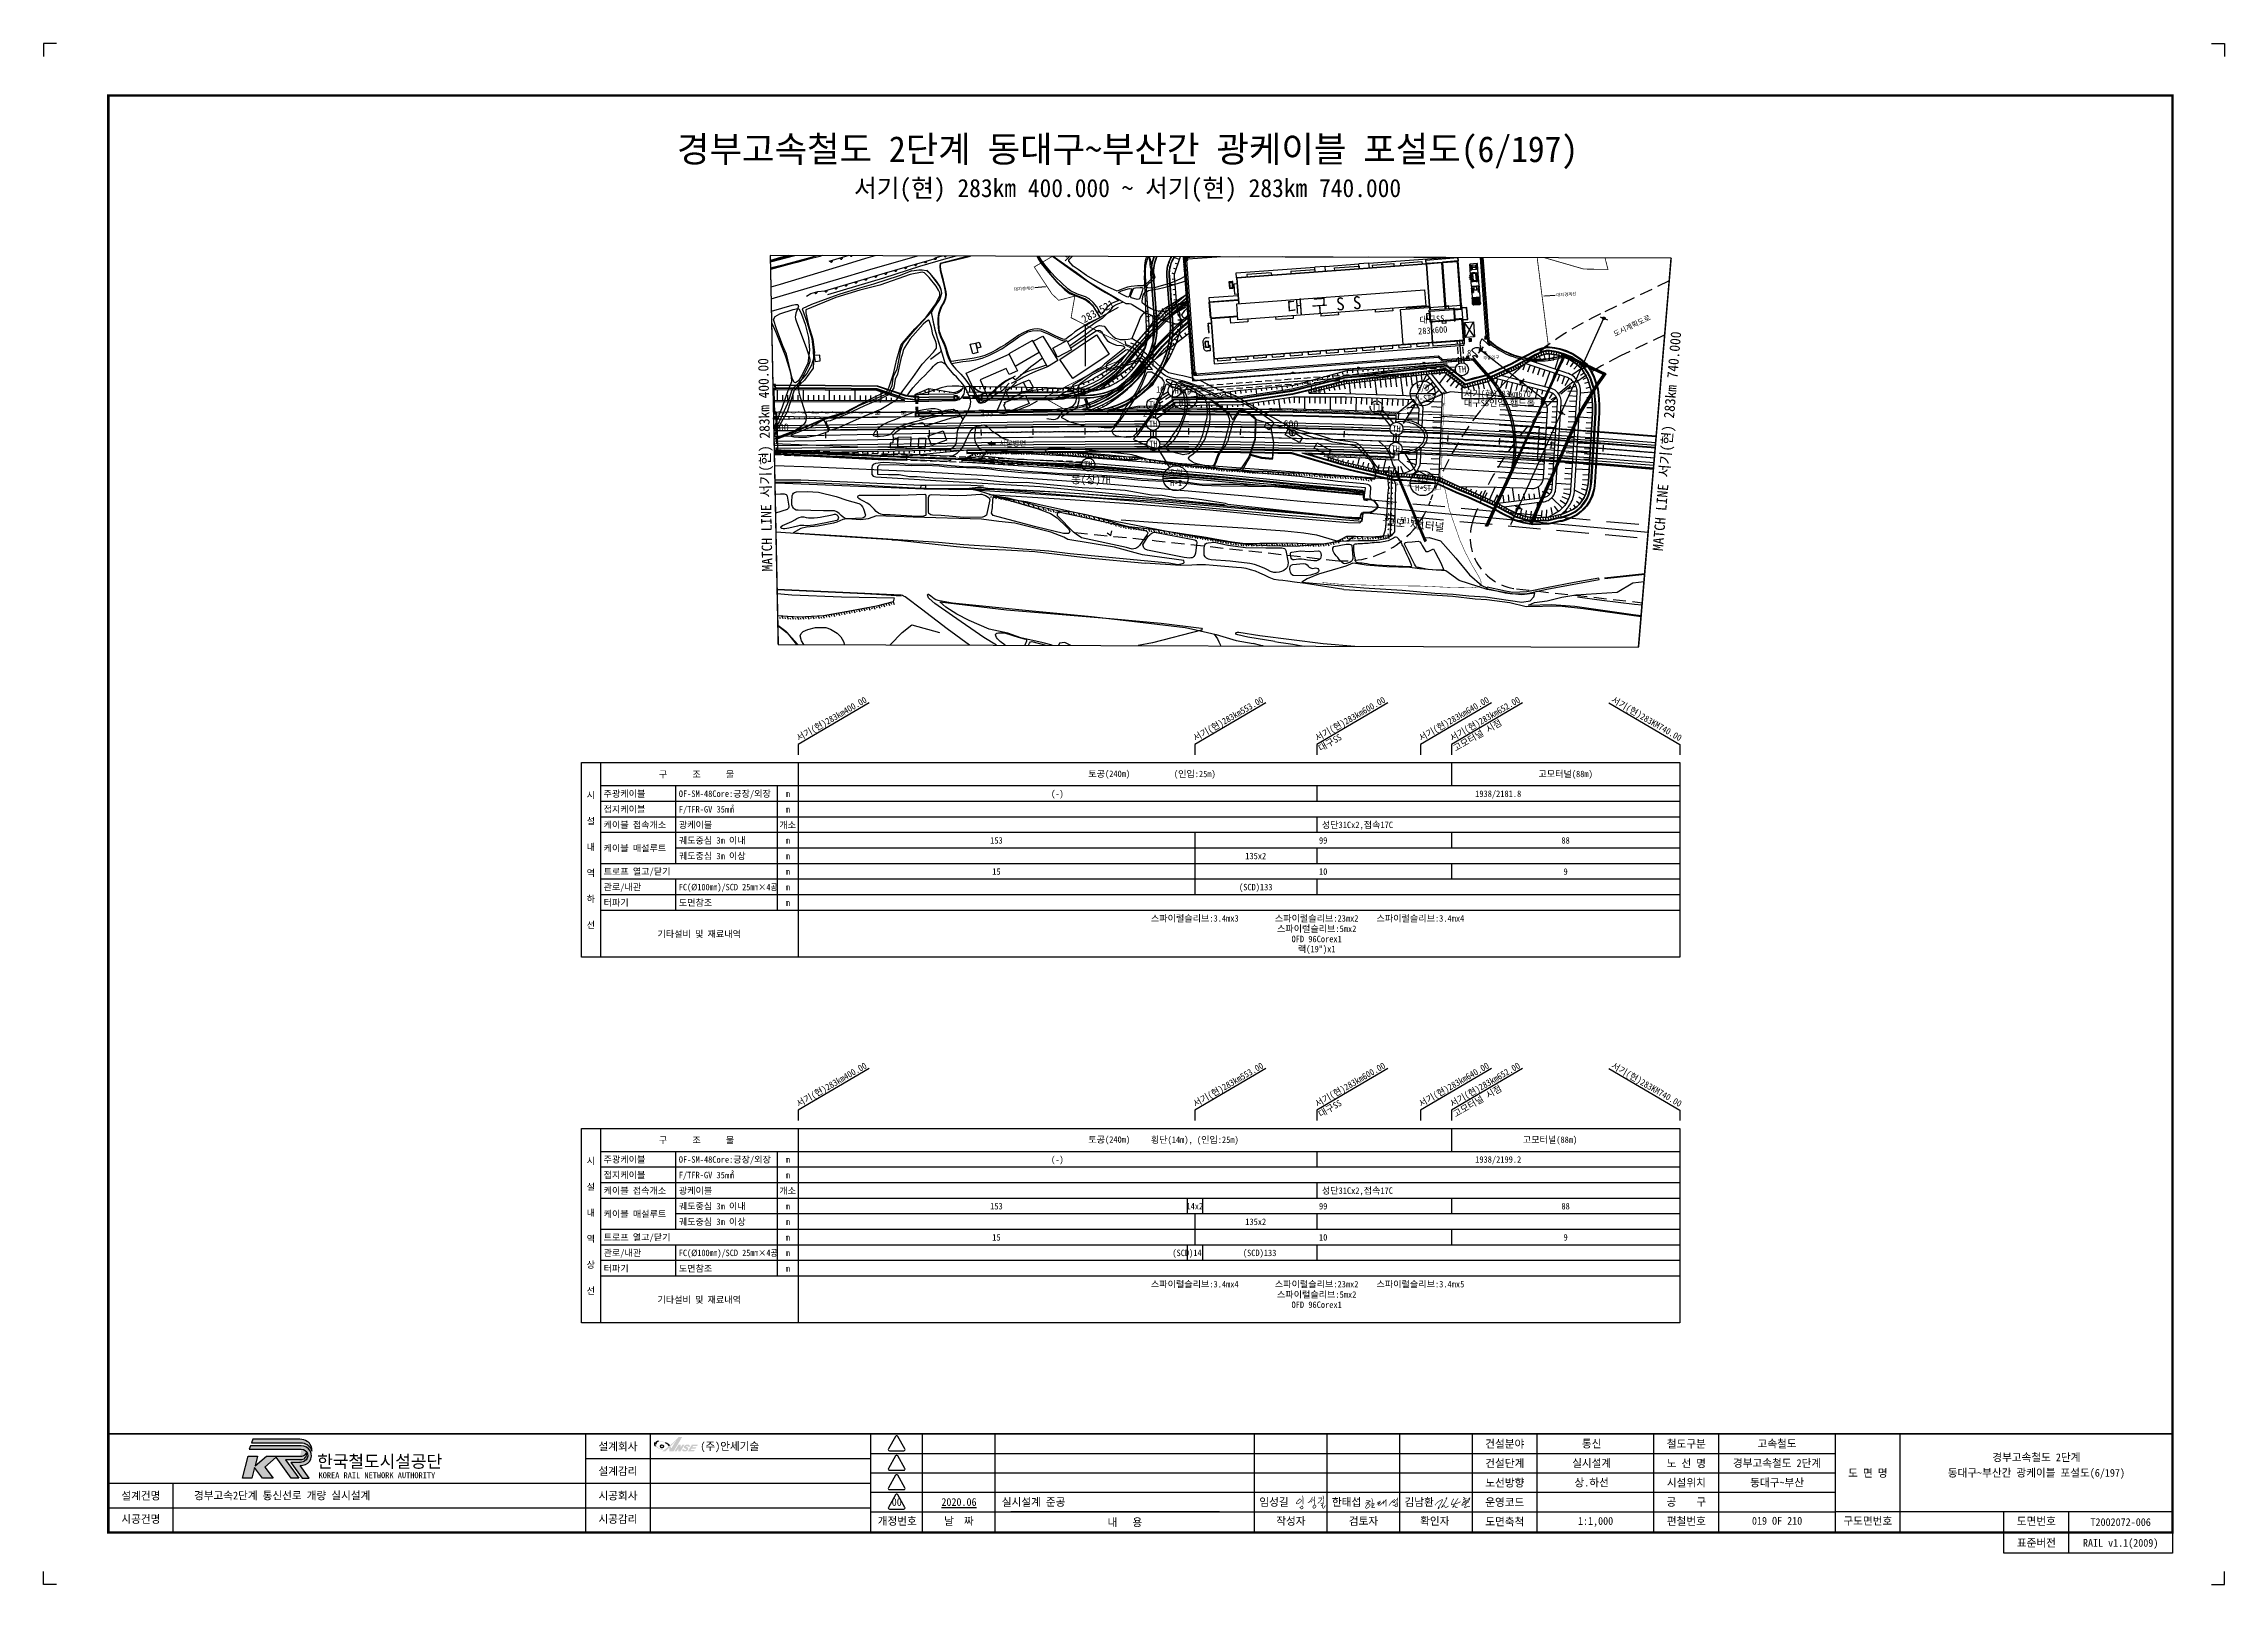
# Paper-space layout '6' of a CAD drawing. Header units: millimetres. Extents: x 0 to 841, y 0 to 594.
# The model-space entities are those that its viewports show. They can reach past a viewport. Long polylines and large blocks are cut down to what shows.
import ezdxf
from ezdxf.enums import TextEntityAlignment as Align
from ezdxf.xclip import XClip

# ---------------------------------------------------------------- set-up
doc = ezdxf.new("R2010")
doc.units = ezdxf.units.MM
doc.header["$LTSCALE"] = 10
doc.header["$MEASUREMENT"] = 0
doc.header["$XCLIPFRAME"] = 2
doc.set_wipeout_variables(frame=1)
for name, pattern in [('A-CENTR01', [2, 1.25, -0.25, 0.25, -0.25]), ('CENTER', [2, 1.25, -0.25, 0.25, -0.25]), ('DASHED', [0.75, 0.5, -0.25]), ('HIDDEN', [0.375, 0.25, -0.125]), ('HIDDEN1', [2.3, 1.5, -0.8]), ('PHANTOM', [2.5, 1.25, -0.25, 0.25, -0.25, 0.25, -0.25])]:
    doc.linetypes.add(name, pattern=pattern)
for name, color, linetype in [('TN-CABL', 4, 'Continuous'), ('TN-CABL-MISC', 3, 'Continuous'), ('TN-LEAT', 3, 'Continuous'), ('TN-MACL', 6, 'A-CENTR01'), ('TN-MANH', 4, 'Continuous'), ('TT-MANH', 4, 'Continuous'), ('TT-TABL-LIN1', 4, 'Continuous'), ('TT-TABL-LIN2', 1, 'Continuous'), ('TT-TABL-TEX1', 6, 'Continuous'), ('TT-TABL-TEX2', 3, 'Continuous'), ('TT-TEXT', 3, 'Continuous'), ('TX-BORD', 7, 'Continuous'), ('TZ-BASE', 253, 'Continuous'), ('TZ-CABL', 4, 'Continuous'), ('TZ-LEAL', 1, 'Continuous'), ('TZ-LEAT', 3, 'Continuous')]:
    doc.layers.add(name, color=color, linetype=linetype)
doc.layers.add('TX-PAPR', color=2, linetype='Continuous', plot=False)
doc.styles.add('GHS', font='GulimChe.ttf')
doc.styles.add('GR', font='GulimChe.ttf')
doc.styles.add('KORAIL', font='GulimChe.ttf')
doc.styles.add('PipeTools', font='GulimChe.ttf', dxfattribs={"height": 1250})
doc.styles.get("Standard").update_dxf_attribs({"font": 'GulimChe.ttf'})
doc.styles.add('SYMBTEXT', font='GulimChe.ttf')
doc.styles.add('TB_TEXT', font='GulimChe.ttf')
doc.styles.add('TB_WBTXT', font='GulimChe.ttf')
doc.styles.add('굴림체', font='GulimChe.ttf')
doc.linetypes.add('CDO000', pattern='A,0.9,[122,KHCLINE.shx,S=0.006,R=0,X=0,Y=0],-0.2,["L/O",Standard,S=0.2,R=0,X=0.1,Y=-0.1],-0.6,-0.15', length=1.85)
doc.linetypes.add('ZIGZAG', pattern='A,0.0001,-0.2,[131,ltypeshp.shx,S=0.2,R=0,X=-0.2,Y=0],-0.4,[131,ltypeshp.shx,S=0.2,R=180,X=0.2,Y=0],-0.2', length=0.8001)
doc.linetypes.add('우뾰족이', pattern='A,5,0,[1,JSK.shx,S=1,R=180,X=0.585786,Y=0],-0.585786', length=5.585786)
doc.linetypes.add('좌뾰족이', pattern='A,5,0,[1,JSK.shx,S=1,R=0,X=0,Y=0],-0.585786', length=5.585786)

psp = doc.layouts.new('6')

msp = doc.modelspace()

# ---------------------------------------------------------------- texts
at = {"layer": 'TT-TABL-TEX1'}
for s, p in [('구      조      물', (6216.71, 1357.37)), ('시', (6175.92, 1349.37)), ('설', (6175.92, 1339.37)), ('내', (6175.92, 1329.37)), ('역', (6175.92, 1319.37)), ('하', (6175.92, 1309.37)), ('선', (6175.92, 1299.37)), ('구      조      물', (6216.71, 1216.35)), ('시', (6175.92, 1208.35)), ('설', (6175.92, 1198.35)), ('내', (6175.92, 1188.35)), ('역', (6175.92, 1178.35)), ('상', (6175.92, 1168.35)), ('선', (6175.92, 1158.35))]:
    msp.add_text(s, height=2.5, rotation=0, dxfattribs=at).set_placement(p, align=Align.MIDDLE)
at = {"layer": 'TT-TABL-TEX2'}
for s, p in [('토공(240m)', (6375.84, 1357.37)), ('(인입:25m)', (6408.84, 1357.37)), ('고모터널(88m)', (6551.84, 1357.37)), ('스파이럴슬리브:3.4mx3', (6408.84, 1301.87)), ('스파이럴슬리브:23mx2', (6455.84, 1301.87)), ('스파이럴슬리브:5mx2', (6455.84, 1297.87)), ('OFD 96Corex1', (6455.84, 1293.87)), ('스파이럴슬리브:3.4mx4', (6495.84, 1301.87)), ('랙(19")x1', (6455.84, 1289.87)), ('토공(240m)', (6375.84, 1216.35)), ('횡단(14m), (인입:25m)', (6408.84, 1216.35)), ('고모터널(88m)', (6545.84, 1216.35)), ('스파이럴슬리브:3.4mx4', (6408.84, 1160.85)), ('스파이럴슬리브:23mx2', (6455.84, 1160.85)), ('스파이럴슬리브:3.4mx5', (6495.84, 1160.85)), ('스파이럴슬리브:5mx2', (6455.84, 1156.85)), ('OFD 96Corex1', (6455.84, 1152.85))]:
    msp.add_text(s, height=2.5, dxfattribs=at).set_placement(p, align=Align.MIDDLE)
for s, p in [('주광케이블', (6180.85, 1349.87)), ('OF-SM-48Core:긍장/외장', (6209.85, 1349.87)), ('접지케이블', (6180.85, 1343.87)), ('케이블 접속개소', (6180.85, 1337.87)), ('광케이블', (6209.85, 1337.87)), ('F/TFR-GV 35㎟', (6209.85, 1343.87)), ('케이블 매설루트', (6180.85, 1328.87)), ('궤도중심 3m 이내', (6209.85, 1331.87)), ('트로프 열고/닫기', (6180.85, 1319.87)), ('궤도중심 3m 이상', (6209.85, 1325.87)), ('관로/내관', (6180.85, 1313.87)), ('터파기', (6180.85, 1307.87)), ('도면참조', (6209.85, 1307.87)), ('주광케이블', (6180.85, 1208.85)), ('접지케이블', (6180.85, 1202.85)), ('OF-SM-48Core:긍장/외장', (6209.85, 1208.85)), ('F/TFR-GV 35㎟', (6209.85, 1202.85)), ('케이블 접속개소', (6180.85, 1196.85)), ('광케이블', (6209.85, 1196.85)), ('케이블 매설루트', (6180.85, 1187.85)), ('궤도중심 3m 이내', (6209.85, 1190.85)), ('궤도중심 3m 이상', (6209.85, 1184.85)), ('트로프 열고/닫기', (6180.85, 1178.85)), ('관로/내관', (6180.85, 1172.85)), ('터파기', (6180.85, 1166.85)), ('도면참조', (6209.85, 1166.85))]:
    msp.add_text(s, height=2.5, rotation=0, dxfattribs=at).set_placement(p, align=Align.MIDDLE_LEFT)
for s, p in [('m', (6251.84, 1349.87)), ('개소', (6251.84, 1337.87)), ('m', (6251.84, 1343.87)), ('m', (6251.84, 1343.87)), ('m', (6251.84, 1331.87)), ('m', (6251.84, 1325.87)), ('m', (6251.84, 1319.87)), ('m', (6251.84, 1313.87)), ('m', (6251.84, 1307.87)), ('기타설비 및 재료내역', (6217.71, 1295.87)), ('m', (6251.84, 1208.85)), ('m', (6251.84, 1202.85)), ('m', (6251.84, 1202.85)), ('개소', (6251.84, 1196.85)), ('m', (6251.84, 1190.85)), ('m', (6251.84, 1184.85)), ('m', (6251.84, 1178.85)), ('m', (6251.84, 1172.85)), ('m', (6251.84, 1166.85)), ('기타설비 및 재료내역', (6217.71, 1154.85))]:
    msp.add_text(s, height=2.5, rotation=0, dxfattribs=at).set_placement(p, align=Align.MIDDLE)
for s, p in [('(-)', (6355.84, 1349.87)), ('1938/2181.8', (6525.84, 1349.87)), ('153', (6332.34, 1331.87)), ('99', (6458.34, 1331.87)), ('88', (6551.84, 1331.87)), ('15', (6332.34, 1319.87)), ('135x2', (6432.34, 1325.87)), ('10', (6458.34, 1319.87)), ('9', (6551.84, 1319.87)), ('(SCD)133', (6432.34, 1313.87)), ('(-)', (6355.84, 1208.85)), ('1938/2199.2', (6525.84, 1208.85)), ('153', (6332.34, 1190.85)), ('14x2', (6408.84, 1190.85)), ('135x2', (6432.34, 1184.85)), ('99', (6458.34, 1190.85)), ('88', (6551.84, 1190.85)), ('15', (6332.34, 1178.85)), ('10', (6458.34, 1178.85)), ('9', (6551.84, 1178.85)), ('(SCD)14', (6405.84, 1172.85)), ('(SCD)133', (6433.84, 1172.85))]:
    msp.add_text(s, height=2.5, dxfattribs=at).set_placement(p, align=Align.MIDDLE_CENTER)
for p in [(6457.84, 1337.87), (6457.84, 1196.85)]:
    msp.add_text('성단31Cx2,접속17C', height=2.5, dxfattribs=at).set_placement(p, align=Align.MIDDLE_LEFT)
at = {"layer": 'TT-TABL-TEX2', "width": 0.85}
for p in [(6209.85, 1313.87), (6209.85, 1172.85)]:
    msp.add_text('FC(Ø100㎜)/SCD 25㎜×4공', height=2.5, rotation=0, dxfattribs=at).set_placement(p, align=Align.MIDDLE_LEFT)
at = {"layer": 'TZ-LEAT'}
for s, rotation, p in [('서기(현)283km400.00', 30, (6269.33, 1377.66)), ('서기(현)283km553.00', 30, (6422.33, 1377.66)), ('서기(현)283km600.00', 30, (6469.33, 1377.66)), ('서기(현)283km640.00', 30, (6509.33, 1377.66)), ('서기(현)283km652.00', 30, (6521.33, 1377.66)), ('서기(현)283KM740.00', 330, (6582.44, 1377.7)), ('서기(현)283km400.00', 30, (6269.33, 1236.64)), ('서기(현)283km553.00', 30, (6422.33, 1236.64)), ('서기(현)283km600.00', 30, (6469.33, 1236.64)), ('서기(현)283km640.00', 30, (6509.33, 1236.64)), ('서기(현)283km652.00', 30, (6521.33, 1236.64)), ('서기(현)283KM740.00', 330, (6582.44, 1236.67))]:
    msp.add_text(s, height=2.5, rotation=rotation, dxfattribs=at).set_placement(p, align=Align.CENTER)
for s, p in [('대구SS', (6457.38, 1366.07)), ('고모터널 시점', (6509.38, 1366.07)), ('고모터널 시점', (6509.38, 1225.04)), ('대구SS', (6457.38, 1225.04))]:
    msp.add_text(s, height=2.5, rotation=30, dxfattribs=at).set_placement(p)

# ---------------------------------------------------------------- blocks, each defined once
blk = doc.blocks.new('CXGLOGO-UNIT-KRNA-COLOR')
h = blk.add_hatch(color=166)
edge = h.paths.add_edge_path()
edge.add_arc((15.3, 4.2), 10, 59.195, 87.6904)
edge.add_line((15.7, 14.2), (-14.6, 14.2))
edge.add_line((-14.6, 14.2), (-15.4, 11.9))
edge.add_line((-15.4, 11.9), (17.3, 11.9))
edge.add_arc((16.4, 4.8), 7.13, 14.4338, 82.8523, ccw=False)
edge.add_arc((17.2, 7.5), 6.18, 351.2788, 418.625)
h = blk.add_hatch(color=166)
edge = h.paths.add_edge_path()
edge.add_line((-17.6, 3.4), (-11.6, 3.4))
edge.add_line((-11.6, 3.4), (-13.1, -2.8))
edge.add_line((-13.1, -2.8), (-5.8, 3.4))
edge.add_line((-5.8, 3.4), (16.9, 3.4))
edge.add_arc((16.5, 6.7), 3.37, 277.1672, 339.2536)
edge.add_arc((16.5, 4.5), 3.37, -86.0611, 17.644, ccw=False)
edge.add_line((16.7, 1.1), (6.4, 1.1))
edge.add_line((6.4, 1.1), (15, -10.7))
edge.add_line((15, -10.7), (10.1, -10.7))
edge.add_line((10.1, -10.7), (0.4, 2.7))
edge.add_line((0.4, 2.7), (-6.9, -3.7))
edge.add_line((-6.9, -3.7), (-1.4, -10.8))
edge.add_line((-1.4, -10.8), (-8.3, -10.8))
edge.add_line((-8.3, -10.8), (-13.5, -4))
edge.add_line((-13.5, -4), (-15.1, -10.8))
edge.add_line((-15.1, -10.8), (-21.2, -10.8))
edge.add_line((-21.2, -10.8), (-17.6, 3.4))
h = blk.add_hatch(color=46)
edge = h.paths.add_edge_path()
edge.add_arc((15.4, 5.5), 6.16, 269.178, 301.5498, ccw=False)
edge.add_line((15.3, -0.7), (9.8, -0.7))
edge.add_line((9.8, -0.7), (17.2, -10.8))
edge.add_line((17.2, -10.8), (21.7, -10.8))
edge.add_line((21.7, -10.8), (15.9, -2.7))
edge.add_arc((15.5, 6.1), 8.86, 272.286, 317.0312)
edge.add_arc((16.8, 3.7), 6.34, 325.2805, 452.1314)
edge.add_line((16.5, 10), (-16, 10))
edge.add_line((-16, 10), (-16.8, 7.8))
edge.add_line((-16.8, 7.8), (16.6, 7.8))
edge.add_arc((16.8, 3.8), 3.99, -62.7193, 92.2922, ccw=False)
at = {"color": 166}
for points in [[(20.4, 12.8, 0.12498), (15.7, 14.2), (-14.6, 14.2), (-15.4, 11.9), (17.3, 11.9, -0.307728), (23.3, 6.6, 0.302614)], [(-17.6, 3.4), (-11.6, 3.4), (-13.1, -2.8), (-5.8, 3.4), (16.9, 3.4, 0.27773), (19.7, 5.5, -0.486141), (16.7, 1.1), (6.4, 1.1), (15, -10.7), (10.1, -10.7), (0.4, 2.7), (-6.9, -3.7), (-1.4, -10.8), (-8.3, -10.8), (-13.5, -4), (-15.1, -10.8), (-21.2, -10.8)]]:
    blk.add_lwpolyline(points, format="xyb", close=True, dxfattribs=at)
at = {"color": 46}
blk.add_lwpolyline([(18.6, 0.2, -0.142195), (15.3, -0.7), (9.8, -0.7), (17.2, -10.8), (21.7, -10.8), (15.9, -2.7, 0.197757), (22, 0.1, 0.61792), (16.5, 10), (-16, 10), (-16.8, 7.8), (16.6, 7.8, -0.802668)], format="xyb", close=True, dxfattribs=at)
blk = doc.blocks.new('CXGLOGO-KRNA-COLOR')
blk.add_blockref('CXGLOGO-UNIT-KRNA-COLOR', (0, 0))
at = {"color": 166, "style": 'KORAIL'}
for s, height, p in [('한국철도시설공단', 8, (26.8, -4)), ('KOREA RAIL NETWORK AUTHORITY', 3.75, (27.7, -10.8))]:
    blk.add_text(s, height=height, dxfattribs=at).set_placement(p)
blk = doc.blocks.new('TXBLKA1-KRNAH')
at = {"layer": 'TX-BORD'}
h = blk.add_hatch(color=5, dxfattribs=at)
h.paths.add_polyline_path([(241.41, 53.44, 0.096425), (239.85, 54.59, 0.1233), (237.07, 55.37, 0.107959), (236.18, 55.25, 0.147974), (235.63, 54.71, 0.146771), (235.6, 53.86, 0.166867), (235.92, 53.32, 0.084002), (237.3, 52.29, 0.125004), (238.6, 51.98, 0.324316), (238.9, 52.16, 0.181232), (238.8, 52.77, -0.176206), (238.41, 52.66, -0.165955), (238.43, 52.37, -0.236091), (238.11, 52.27, -0.163197), (237.2, 52.6, -0.211159), (236.11, 54.03, -0.492063), (237.15, 55.14, -0.264032), (241.01, 53.12, -0.023302), (238.51, 51.28), (239.75, 51.28, 0.034752), (241.24, 52.65, -0.038457), (241.29, 51.28), (242.97, 51.28), (246.25, 56.8), (244.88, 56.8, -0.036327)])
h.paths.add_polyline_path([(242.08, 52.46), (241.66, 53.16, 0.03885), (244.06, 55.69)], flags=16)
h = blk.add_hatch(color=3, dxfattribs=at)
h.paths.add_polyline_path([(244.79, 51.28), (245.61, 51.28), (247.14, 53.85), (246.32, 53.85), (245.64, 52.71), (245.64, 53.85), (244.83, 53.85), (243.3, 51.28), (244.11, 51.28), (244.79, 52.43)])
h.paths.add_polyline_path([(247.73, 51.85, -0.206701), (247.2, 51.81, -0.316027), (247.06, 51.95, -0.031225), (247.06, 52.07), (246.36, 52.07, 0.483426), (246.52, 51.35, 0.203838), (248.04, 51.43, 0.079762), (248.43, 51.8, 0.172378), (248.58, 52.3, 0.221594), (248.3, 52.81, 0.038449), (247.87, 53.02, -0.563174), (247.89, 53.34, -0.276773), (248.29, 53.37, -0.312628), (248.42, 53.08), (249.21, 53.08, 0.143901), (249.17, 53.48, 0.169249), (248.83, 53.82, 0.119216), (248.04, 53.89, 0.167621), (247.24, 53.47, 0.258991), (246.94, 52.74, 0.208246), (247.3, 52.44, -0.022645), (247.74, 52.2, -0.588103)])
h.paths.add_polyline_path([(249.56, 51.83), (249.82, 52.27), (251.36, 52.27), (251.72, 52.86), (250.18, 52.86), (250.44, 53.3), (251.98, 53.3), (252.31, 53.85), (250, 53.85), (248.47, 51.28), (250.78, 51.28), (251.1, 51.83)])
h.paths.add_polyline_path([(239.05, 53.25, 1), (237.87, 53.25, 1)])
at = {"layer": 'Defpoints', "color": 1}
blk.add_line((836, 594), (841, 594), dxfattribs=at)
for points in [[(5, 594), (0, 594), (0, 589)], [(836, 594), (841, 594), (841, 589)], [(5, 0), (0, 0), (0, 5)], [(836, 0), (841, 0), (841, 5)]]:
    blk.add_lwpolyline(points, dxfattribs=at)
at = {"layer": 'TX-BORD'}
for p, q in [((234, 20), (234, 58)), ((319, 50.5), (549.5, 50.5)), ((339, 20), (339, 58)), ((367, 20), (367, 58)), ((467, 20), (467, 58)), ((495, 20), (495, 58)), ((523, 20), (523, 58)), ((549.5, 50.5), (691, 50.5)), ((576, 20), (576, 58)), ((621, 20), (621, 58)), ((646, 20), (646, 58)), ((716, 20), (716, 58)), ((209, 48.5), (319, 48.5)), ((319, 43), (549.5, 43)), ((549.5, 43), (691, 43)), ((25, 39), (319, 39)), ((50, 20), (50, 39)), ((319, 35.5), (549.5, 35.5)), ((549.5, 35.5), (691, 35.5)), ((25, 29.5), (319, 29.5)), ((319, 28), (691, 28)), ((453.5, 28), (373, 28)), ((821, 28), (691, 28)), ((756, 20), (756, 28)), ((781, 12), (781, 28))]:
    blk.add_line(p, q, dxfattribs=at)
at = {"layer": 'TX-BORD', "const_width": 1}
blk.add_lwpolyline([(821, 20), (25, 20), (25, 574), (821, 574)], close=True, dxfattribs=at)
at = {"layer": 'TX-BORD'}
for points, const_width in [([(25, 58), (821, 58)], 0.5), ([(209, 20), (209, 58)], 0.5), ([(209, 20), (209, 58)], 0.5), ([(319, 20), (319, 58)], 0.5), ([(551, 20), (551, 58)], 0.5), ([(691, 20), (691, 58)], 0.5), ([(489.16, 32.47), (490.23, 32.6)], 0.24), ([(510.02, 32.43), (511.22, 32.3), (511.29, 32.17), (511.29, 31.91), (509.68, 31.25), (511.29, 31.91), (511.93, 32.15), (511.29, 31.91), (510.45, 30.87), (510.06, 30.25), (509.86, 29.88), (509.82, 29.64), (509.85, 29.48), (509.94, 29.38), (510.07, 29.35), (510.38, 29.36), (511.09, 29.84), (511.32, 30.09), (511.53, 30.37), (511.52, 30.66), (511.47, 30.83), (511.33, 30.95), (511.02, 30.99), (510.45, 30.87)], 0.24), ([(511.96, 33.12), (512.32, 32.9), (512.39, 32.4), (512.31, 31.14), (512.21, 29.77), (512.24, 29.56), (512.39, 29.52), (512.61, 29.55), (512.95, 29.62), (513.48, 29.76)], 0.24), ([(512.31, 31.14), (512.99, 31.2), (513.13, 31.16), (513.03, 30.78), (512.21, 29.77)], 0.24), ([(514.32, 31.57), (514.59, 31.64), (515.5, 32.11), (514.59, 31.64), (514.69, 31.19), (514.15, 30.85), (514.69, 31.19), (515.47, 31.61), (514.75, 30.62), (514.93, 30.41), (515.2, 30.4), (515.62, 30.7), (516.67, 31.8), (516.69, 32.23), (516.67, 31.8), (516.66, 31.21), (517.64, 32.57), (517.67, 29.98)], 0.24), ([(521.05, 32.83), (519.79, 31.7), (518.83, 30.43), (519.79, 31.7), (520.42, 32.27), (520.32, 31.82), (520.41, 31.55), (520.64, 31.46), (521, 31.65), (520.94, 31.92), (522.01, 32.93), (522.02, 33.4), (522.01, 32.93), (521.99, 31.92), (521.99, 31.59), (521.7, 31.85), (521.99, 31.59), (522.08, 31.07), (522.06, 30.3), (521.97, 30), (521.58, 29.93), (521.29, 29.99), (521.13, 30.2), (521.17, 30.65), (521.36, 30.97), (521.77, 31.01), (522.08, 31)], 0.24), ([(521.15, 30.43), (520.87, 30.43), (520.47, 30.53), (520.28, 30.68)], 0.24)]:
    blk.add_lwpolyline(points, dxfattribs=dict(at, const_width=const_width))
for points in [[(328.58, 57.05), (325.78, 52.19, 0.57735), (326.17, 51.52), (331.78, 51.52, 0.57735), (332.17, 52.19), (329.36, 57.05, 0.57735)], [(328.58, 49.55), (325.78, 44.69, 0.57735), (326.17, 44.02), (331.78, 44.02, 0.57735), (332.17, 44.69), (329.36, 49.55, 0.57735)], [(328.58, 42.05), (325.78, 37.19, 0.57735), (326.17, 36.52), (331.78, 36.52, 0.57735), (332.17, 37.19), (329.36, 42.05, 0.57735)], [(328.58, 34.55), (325.78, 29.69, 0.57735), (326.17, 29.02), (331.78, 29.02, 0.57735), (332.17, 29.69), (329.36, 34.55, 0.57735)]]:
    blk.add_lwpolyline(points, format="xyb", close=True, dxfattribs=at)
at = {"layer": 'TX-BORD', "const_width": 0.24}
for points in [[(485.57, 34.24, -0.031521), (485.64, 32.12, 0.015452), (485.64, 30.85, 0.488947)], [(489.3, 33.6, -0.116912), (488.11, 31.72, -0.245276), (487.54, 31.55, -2.571837)], [(490.15, 33.87, -0.089273), (490.12, 31.67, 0.068943), (490.06, 30.69, 0.261353)], [(493.32, 34.22, -0.102288), (493.6, 33.42, -0.080289), (493.6, 33.07, 0.066761), (493.58, 32.62, -0.06278), (493.53, 31.56, 8.85417)], [(547.43, 33.59, -0.145348), (547.88, 33.43, -0.307225), (547.95, 33.23, -0.212679), (547.38, 32.49, -0.113681), (548.62, 33.04, -0.266507), (548.74, 33, -3.538723)], [(484.54, 33.09, 0.071134), (483.15, 31.48, 0.394214), (483.21, 31.1, 0.224261), (483.52, 31.04, 0.193438), (484.97, 32.08, 0.544983), (484.67, 32.72, 0.066146), (484.03, 32.72, 27.196208)], [(484.41, 29.84, 0.02121), (484.98, 29.12, 0.409369), (485.14, 29.11, -0.211811), (485.49, 29.21, 0.416377), (485.62, 29.3, 0.123643), (485.54, 30.12, 0.523631), (485.28, 30.19, -0.072983), (484.51, 29.7, 0.005941)], [(488.57, 32.27, -0.142438), (489.07, 31.68, 5.949847)], [(490.05, 30.54, 0.235154), (489.49, 29.9, 0.345857), (489.7, 29.41, 0.306746), (490.2, 29.45, 0.103095), (490.63, 29.98, 0.395571), (490.49, 30.5, 0.242915), (490.05, 30.54, 6.064713)], [(491.55, 33.36, 0.139976), (491.83, 33.26, 0.096355), (492.64, 33.37, -0.240321), (492.85, 33.34, -0.353191), (492.93, 33.05, -0.157335), (491.33, 31.22, -6.381378)], [(492.46, 31.11), (493.22, 31.4, -0.375176), (493.45, 31.31, -0.266244), (493.45, 31.13, -0.042219), (493.07, 30.6, -0.159939), (492.63, 30.34, -0.171647), (493.2, 30.37, -0.458058), (493.29, 30.17, 0.159326), (493.23, 29.58, 0.227707), (493.39, 29.37, 0.407988), (493.73, 29.47, -0.001483), (493.89, 29.78, 0.004186), (494.14, 30.24, -0.100484), (494.33, 30.47, -0.346277)], [(536.7, 30.48, -0.382901), (536.65, 30.71, -0.12512), (539.4, 32.69, -0.474239), (539.59, 32.59, -0.046113), (537.92, 29.73, 0.151113), (537.77, 29.29, 0.58991), (537.88, 29.22, 0.096338), (538.33, 29.72, 2.196927)], [(540.73, 33.09, -0.071383), (541.05, 33.41, -0.346917), (541.16, 33.41, -0.258278), (541.18, 33.35, -0.079918), (541.06, 32.96, -0.048596), (539.06, 29.69, 0.947427), (539.13, 29.64, -0.022437), (540.04, 30.36, -0.344585), (540.2, 30.35, -0.12284), (540.25, 30.29, 0.011347), (540.43, 29.85, 0.194638), (540.6, 29.69, 0.189435), (540.9, 29.69, 0.009404), (541.84, 30.24, 3.287276)], [(543.84, 33.07, 0.030212), (542.85, 31.06, 0.575113), (543.08, 30.76, 0.043168), (545.96, 31.58, 0.237594), (546.32, 31.98, 1.260425)], [(545.61, 33.11, 0.150889), (545.13, 32.65, 0.025288), (543.37, 29.61), (544.07, 30.23, -0.448359), (544.33, 30.16, 0.073819), (544.59, 29.67, 0.359456), (544.94, 29.59, 0.031982), (545.26, 29.77, 3.102048)], [(547.6, 31.85, 0.23976), (547.57, 31.5, 0.345796), (547.69, 31.43, 0.195352), (548.64, 32.18, 0.393888), (548.6, 32.35, 0.293784), (548.35, 32.35, 0.099623), (547.44, 31.43, 0.02205), (546.93, 30.69, 0.380988), (546.98, 30.44, 0.18866), (547.1, 30.41), (549.22, 31.59, 0.122154), (549.44, 31.8), (550.04, 33.22, 0.396041), (549.99, 33.36, 0.224142), (549.88, 33.36, 0.078358), (549.02, 32.08), (547.95, 29.67, 0.444285), (547.97, 29.61), (548.29, 29.6, 0.179185), (548.5, 29.67), (549.15, 30.07, -0.135616), (549.34, 30.12), (550.04, 30.11)]]:
    blk.add_lwpolyline(points, format="xyb", dxfattribs=at)
at = {"layer": 'TX-BORD'}
blk.add_lwpolyline([(821, 20), (821, 12), (756, 12), (756, 20)], close=True, dxfattribs=at)
at = {"layer": 'TX-BORD', "color": 3}
blk.add_circle((238.46, 53.25), 0.594, dxfattribs=at)
at = {"layer": 'TX-BORD', "color": 5}
for centre, radius, start, end in [((237.04, 54.23), 1.49, 161.17216, 194.57108), ((236.55, 54.06), 0.967, 192.10036, 229.99429), ((237.06, 54.19), 0.96, 84.64387, 189.44431), ((237.68, 50.02), 5.06, 42.58477, 64.6157)]:
    blk.add_arc(centre, radius, start, end, dxfattribs=at)
at = {"layer": 'TX-BORD', "xscale": 0.6, "yscale": 0.6}
blk.add_blockref('CXGLOGO-KRNA-COLOR', (89.41, 47.41), dxfattribs=at)
at = {"layer": 'TX-BORD', "style": 'TB_TEXT'}
for s, p in [('설계회사', (221.5, 53.25)), ('건설분야', (563.5, 54.25)), ('철도구분', (633.5, 54.25)), ('설계감리', (221.5, 43.75)), ('건설단계', (563.5, 46.75)), ('노 선 명', (633.5, 46.75)), ('도 면 명', (703.5, 43)), ('설계건명', (37.5, 34.25)), ('시공회사', (221.5, 34.25)), ('노선방향', (563.5, 39.25)), ('시설위치', (633.5, 39.25)), ('시공건명', (37.5, 25.25)), ('시공감리', (221.5, 25.25)), ('개정번호', (329.21, 24.5)), ('날  짜', (353, 24.5)), ('내   용', (417, 24)), ('작성자', (481, 24.5)), ('검토자', (509, 24.5)), ('확인자', (536.5, 24.5)), ('운영코드', (563.5, 31.75)), ('도면축척', (563.5, 24.25)), ('공    구', (633.5, 31.75)), ('편철번호', (633.5, 24.5)), ('구도면번호', (703.5, 24.51)), ('도면번호', (768.5, 24.51))]:
    blk.add_text(s, height=3, dxfattribs=at).set_placement(p, align=Align.MIDDLE)
blk.add_text('표준버전', height=3, dxfattribs=at).set_placement((768.5, 16), align=Align.MIDDLE_CENTER)
at = {"layer": 'TX-BORD', "style": 'TB_TEXT', "flags": 1}
blk.add_attdef('TD_CLASSCODE', text='', height=3, dxfattribs=at).set_placement((25, 577.54), align=Align.MIDDLE_LEFT)
at = {"layer": 'TX-BORD'}
for tag, height, style, p in [('TB_MTITIL', 10, 'TB_WBTXT', (418, 553.33)), ('TB_STITL', 7, 'TB_WBTXT', (418, 538.33)), ('TR_RNUM4', 3, 'TB_TEXT', (329, 54.25)), ('TR_RDAT4', 3, 'TB_TEXT', (353, 54.25)), ('TD_FIELD', 3, 'TB_TEXT', (597, 54.25)), ('TD_RLCLASS', 3, 'TB_TEXT', (668.5, 54.25)), ('TD_DNAME_TOP', 3, 'TB_TEXT', (768.5, 48.98)), ('TR_RNUM3', 3, 'TB_TEXT', (329, 46.75)), ('TR_RDAT3', 3, 'TB_TEXT', (353, 46.75)), ('TD_CSTEP', 3, 'TB_TEXT', (597, 46.75)), ('TD_RLNAME', 3, 'TB_TEXT', (668.5, 46.75)), ('TD_DNAME_MAIN', 3, 'TB_TEXT', (768.5, 43)), ('TR_RNUM2', 3, 'TB_TEXT', (329, 39.25)), ('TR_RDAT2', 3, 'TB_TEXT', (353, 39.25)), ('TD_DIRCODE', 3, 'TB_TEXT', (597, 39.25)), ('TD_RLSECT', 3, 'TB_TEXT', (668.5, 39.25)), ('TD_DNAME_BOT', 3, 'TB_TEXT', (768.5, 36.98)), ('TR_RNUM1', 3, 'TB_TEXT', (329, 31.75)), ('TR_RDAT1', 3, 'TB_TEXT', (353, 31.75)), ('TD_SYSCODE', 3, 'TB_TEXT', (597, 31.75)), ('SCALE', 3, 'TB_TEXT', (598.5, 24.45)), ('TD_CSECT', 3, 'TB_TEXT', (668.5, 31.75)), ('TD_DWGNO', 3, 'TB_TEXT', (668.5, 24.5)), ('TD_DWGCODE_PREV', 3, 'TB_TEXT', (736, 24)), ('TD_DWGCODE', 3, 'TB_TEXT', (801, 24)), ('TD_VERSION', 3, 'TB_TEXT', (801, 16))]:
    blk.add_attdef(tag, text='', height=height, dxfattribs=dict(at, style=style)).set_placement(p, align=Align.MIDDLE_CENTER)
at = {"layer": 'TX-BORD', "style": 'TB_TEXT'}
for tag, p in [('TD_DCOMP', (253.27, 53.25)), ('TR_RCON4', (369.52, 54.25)), ('TR_DGN4', (468.83, 54.25)), ('TR_CHK4', (496.83, 54.25)), ('TR_APP4', (524.83, 54.25)), ('TD_DSCCOMP', (253.27, 43.75)), ('TR_RCON3', (369.52, 46.75)), ('TR_DGN3', (468.83, 46.75)), ('TR_CHK3', (496.83, 46.75)), ('TR_APP3', (524.83, 46.75)), ('TD_DNAME', (58, 34.25)), ('TD_CCOMP', (253.27, 34.25)), ('TR_RCON2', (369.52, 39.25)), ('TR_DGN2', (468.83, 39.25)), ('TR_CHK2', (496.83, 39.25)), ('TR_APP2', (524.83, 39.25)), ('TD_CNAME', (58, 25.15)), ('TD_CSCOMP', (253.27, 25.25)), ('TR_RCON1', (369.52, 31.75)), ('TR_DGN1', (468.83, 31.75)), ('TR_CHK1', (496.83, 31.75)), ('TR_APP1', (524.83, 31.75))]:
    blk.add_attdef(tag, text='', height=3, dxfattribs=at).set_placement(p, align=Align.MIDDLE_LEFT)
blk = doc.blocks.new('AZB001')
at = {"color": 0}
for points in [[(-0.77, 0.74), (-0.77, -0.76)], [(-0.77, 0.74), (0.73, 0.74)], [(0.73, 0.74), (0.73, -0.76)], [(-0.77, -0.76), (0.73, -0.76)]]:
    blk.add_lwpolyline(points, dxfattribs=at)
at = {"color": 0, "style": 'GHS'}
blk.add_text('A', height=1, dxfattribs=at).set_placement((-0.45, -0.47))
blk = doc.blocks.new('AZ0801')
at = {"color": 0}
blk.add_arc((0, 0), 0.5, 180, 0, dxfattribs=at)
blk = doc.blocks.new('AE221')
at = {"color": 0}
blk.add_lwpolyline([(0, 0), (0.71, -0.71)], dxfattribs=at)
blk = doc.blocks.new('AZ070')
at = {"color": 0}
for points in [[(-1, 0), (-1, -0.5)], [(0, 0), (0, -1)]]:
    blk.add_lwpolyline(points, dxfattribs=at)
blk = doc.blocks.new('AAC001')
at = {"color": 0}
blk.add_circle((0, -0.25), 0.25, dxfattribs=at)
blk = doc.blocks.new('DZ0011_1')
at = {"color": 0}
blk.add_polyline3d([(-1.01, 0.44, 0), (-0.01, -1.06, 0), (0.99, 0.44, 0)], dxfattribs=at)
blk = doc.blocks.new('smd')
at = {"color": 0, "lineweight": -3, "ltscale": 5, "const_width": 0.13}
blk.add_lwpolyline([(0.5, 0, 1), (-0.5, 0, 1)], format="xyb", close=True, dxfattribs=at)
blk.add_lwpolyline([(12.5, 0), (11.5, 0.5), (9.5, -0.5), (7.5, 0.5), (5.5, -0.5), (3.5, 0.5), (1.5, -0.5), (0.5, 0)], dxfattribs=at)
blk = doc.blocks.new('skr')
at = {"color": 0, "lineweight": -3, "ltscale": 5}
for points, const_width in [([(-0.5, 0.5), (0.5, 0.5)], 0.2), ([(0, 0.5), (0, -0.5)], 0.2), ([(10, 0), (9, -0.5), (7, 0.5), (5, -0.5), (3, 0.5), (1, -0.5), (0, 0)], 0.13), ([(-0.5, -0.5), (0.5, -0.5)], 0.2)]:
    blk.add_lwpolyline(points, dxfattribs=dict(at, const_width=const_width))
blk = doc.blocks.new('cjf1')
at = {"color": 0, "lineweight": -3, "ltscale": 5, "const_width": 0.13}
blk.add_lwpolyline([(0.5, 0, 1), (-0.5, 0, 1)], format="xyb", close=True, dxfattribs=at)
blk = doc.blocks.new('cjf2')
at = {"color": 0, "lineweight": -3, "ltscale": 5, "const_width": 0.13}
for points in [[(0.5, 0.5), (-0.5, -0.5)], [(-0.5, 0.5), (0.5, -0.5)]]:
    blk.add_lwpolyline(points, dxfattribs=at)
blk = doc.blocks.new('qkd')
at = {"color": 0, "lineweight": -3, "ltscale": 5, "const_width": 0.3}
for points in [[(-1, 0.5), (1, 0.5)], [(0, 0.5), (0, -0.5)], [(-1, -0.5), (1, -0.5)]]:
    blk.add_lwpolyline(points, dxfattribs=at)
blk = doc.blocks.new('sj')
at = {"layer": 'TZ-BASE'}
for p, q in [((2231.5, 1175.25), (2232.27, 1175.61)), ((2232.07, 1175.05), (2231.71, 1175.82))]:
    blk.add_line(p, q, dxfattribs=at)
blk.add_lwpolyline([(2231.71, 1175.82), (2231.5, 1175.25), (2232.07, 1175.05), (2232.27, 1175.61)], close=True, dxfattribs=at)
blk = doc.blocks.new('JD-FJ67DH')
at = {"layer": 'TZ-BASE'}
for points in [[(34.58, 0.64), (52.18, 0.95), (52.16, 2.01)], [(444.11, 0.35), (442.26, 1.41), (444.1, 2.48), (444.1, 1.86), (445.53, 1.86), (445.53, 0.97), (444.11, 0.97)], [(51.14, -3.17), (51.14, -3.17), (68.76, -3.92), (68.74, -2.86)], [(117.79, -7.01), (117.77, -5.99), (135.39, -6.73), (129.54, -6.83)]]:
    blk.add_hatch(color=256, dxfattribs=at).paths.add_polyline_path(points)
for p, q in [((337.65, 55.36), (319.07, 117.89)), ((573.46, 92.69, -1225.55), (573.61, 91.7, -1225.55)), ((575.43, 92.99, -1225.55), (575.59, 92, -1225.55)), ((577.41, 93.29, -1225.55), (577.71, 91.32, -1225.55)), ((579.4, 93.42, -1225.55), (579.44, 92.42, -1225.55)), ((581.4, 93.49, -1225.55), (581.44, 92.49, -1225.55)), ((583.4, 93.55, -1225.55), (583.44, 92.56, -1225.55)), ((585.4, 93.62, -1225.55), (585.43, 92.62, -1225.55)), ((587.4, 93.69, -1225.55), (587.47, 91.69, -1225.55)), ((589.4, 93.76, -1225.55), (589.43, 92.76, -1225.55)), ((591.4, 93.83, -1225.55), (591.43, 92.83, -1225.55)), ((593.4, 93.89, -1225.55), (593.43, 92.89, -1225.55)), ((595.4, 93.96, -1225.55), (595.43, 92.96, -1225.55)), ((595.91, 87.84), (595.56, 92.88)), ((597.39, 94.03, -1225.55), (597.46, 92.03, -1225.55)), ((599.36, 93.72, -1225.55), (599.13, 92.75, -1225.55)), ((601.3, 93.27, -1225.55), (601.08, 92.29, -1225.55)), ((603.25, 92.81, -1225.55), (603.03, 91.84, -1225.55)), ((605.89, 88.46), (605.76, 95.55)), ((615.89, 88.54), (615.86, 95.92)), ((625.89, 88.57), (625.86, 96.17)), ((635.89, 88.61), (635.86, 95.6)), ((645.89, 88.64), (645.87, 93.34)), ((669.25, 92.69), (669.34, 91.98)), ((671.23, 92.95), (671.34, 92.11)), ((673.22, 93.21), (673.34, 92.24)), ((675.2, 93.47), (675.49, 91.28)), ((677.18, 93.73), (677.34, 92.51)), ((679.17, 93.99), (679.34, 92.64)), ((681.15, 94.25), (681.34, 92.77)), ((683.13, 94.51), (683.34, 92.91)), ((685.12, 94.67), (684.97, 91.31)), ((687.12, 94.59), (687.05, 92.95)), ((689.11, 94.5), (689.05, 92.91)), ((691.11, 94.42), (691.05, 92.87)), ((693.11, 94.33), (693.05, 92.83)), ((695.11, 94.24), (694.99, 91.35)), ((697.11, 94.16), (697.05, 92.76)), ((699.11, 94.07), (699.05, 92.72)), ((701.1, 93.99), (701.05, 92.68)), ((703.1, 93.9), (703.05, 92.64)), ((705.1, 93.79), (704.88, 91.38)), ((707.09, 93.61), (706.99, 92.5)), ((178.26, 88.22), (179.98, 3.2)), ((518.49, 86.34, -1227.54), (518.32, 87.18, -1227.54)), ((520.46, 86.68, -1227.54), (520.28, 87.58, -1227.54)), ((522.46, 86.86, -1227.54), (522.18, 90.08, -1227.54)), ((524.45, 87.03, -1227.54), (524.37, 88.03, -1227.54)), ((526.44, 87.2, -1227.54), (526.27, 89.19, -1227.54)), ((528.44, 87.37, -1227.54), (528.35, 88.37, -1227.54)), ((530.43, 87.54, -1227.54), (530.34, 88.54, -1227.54)), ((532.42, 87.71, -1227.54), (532.34, 88.7, -1227.54)), ((534.41, 87.88, -1227.54), (534.33, 88.87, -1227.54)), ((536.41, 88.05, -1227.54), (536.27, 89.66, -1227.54)), ((538.4, 88.21, -1227.54), (538.32, 89.21, -1227.54)), ((540.39, 88.38, -1227.54), (540.31, 89.38, -1227.54)), ((542.39, 88.55, -1227.54), (542.3, 89.55, -1227.54)), ((544.38, 88.72, -1227.54), (544.29, 89.72, -1227.54)), ((546.37, 88.89, -1227.54), (546.3, 89.74, -1227.54)), ((548.36, 89.06, -1227.54), (548.31, 89.76, -1227.54)), ((549.18, 84.32), (549.87, 82.62)), ((550.36, 89.23, -1227.54), (550.31, 89.78, -1227.54)), ((551.03, 85.08), (551.66, 83.52)), ((552.35, 89.39, -1227.54), (552.32, 89.81, -1227.54)), ((552.88, 85.83), (553.47, 84.4)), ((554.34, 89.56, -1227.54), (554.32, 89.83, -1227.54)), ((554.73, 86.59), (555.83, 83.89)), ((556.34, 89.73, -1227.54), (556.33, 89.85, -1227.54)), ((556.58, 87.35), (557.1, 86.08)), ((558.44, 88.1), (558.92, 86.92)), ((559.65, 90.91, -1225.55), (560.18, 90.06, -1225.55)), ((560.29, 88.86), (560.74, 87.76)), ((561.52, 91.49, -1225.55), (561.62, 90.49, -1225.55)), ((562.16, 89.54), (562.31, 88.43)), ((563.51, 91.68, -1225.55), (563.61, 90.69, -1225.55)), ((564.14, 89.81), (564.41, 87.84)), ((565.5, 91.88, -1225.55), (565.6, 90.89, -1225.55)), ((566.57, 81.89), (565.67, 84.98)), ((566.12, 90.08), (566.24, 89.23)), ((567.49, 92.08, -1225.55), (567.69, 90.09, -1225.55)), ((568.1, 90.34), (568.2, 89.63)), ((569.48, 92.28, -1225.55), (569.58, 91.28, -1225.55)), ((570.41, 83.01), (569.97, 84.52)), ((570.09, 90.61), (570.17, 90.03)), ((571.47, 92.47, -1225.55), (571.57, 91.48, -1225.55)), ((572.33, 83.57), (571.89, 85.06)), ((572.07, 90.88), (572.13, 90.43)), ((574.25, 84.13), (573.82, 85.61)), ((574.05, 91.15), (574.15, 90.43)), ((576.2, 84.56), (575.55, 87.57)), ((576.03, 91.42), (576.07, 91.14)), ((578.16, 84.98), (577.83, 86.48)), ((578.01, 91.69), (578.04, 91.48)), ((580.11, 85.4), (579.79, 86.9)), ((580, 91.95), (580.01, 91.83)), ((582.07, 85.82), (581.74, 87.33)), ((581.98, 92.22), (581.98, 92.17)), ((584.02, 86.24), (583.7, 87.75)), ((586, 86.54), (585.53, 89.87)), ((587.98, 86.83), (587.72, 88.64)), ((589.96, 87.11), (589.68, 89.07)), ((591.94, 87.39), (591.64, 89.5)), ((593.92, 87.67), (593.6, 89.93)), ((597.9, 87.98), (597.71, 90.72)), ((599.9, 88.12), (599.69, 91.09)), ((601.89, 88.26), (601.67, 91.45)), ((603.89, 88.4), (603.65, 91.82)), ((605.2, 92.36, -1225.55), (604.97, 91.39, -1225.55)), ((607.15, 91.91, -1225.55), (606.7, 89.96, -1225.55)), ((607.89, 88.5), (607.82, 92.06)), ((608.22, 90.53, -1225.55), (608.24, 91.66, -1225.55)), ((609.89, 88.52), (609.88, 92.11)), ((611.89, 88.53), (611.88, 92.15)), ((613.89, 88.53), (613.88, 92.19)), ((617.89, 88.55), (617.88, 92.27)), ((619.89, 88.55), (619.88, 92.31)), ((621.89, 88.56), (621.88, 92.35)), ((623.89, 88.57), (623.88, 92.39)), ((627.89, 88.58), (627.88, 92.32)), ((629.89, 88.59), (629.88, 92.26)), ((631.89, 88.59), (631.88, 92.21)), ((633.89, 88.6), (633.88, 92.16)), ((637.89, 88.61), (637.88, 92.05)), ((639.89, 88.62), (639.88, 92)), ((641.89, 88.62), (641.88, 91.94)), ((643.89, 88.63), (643.88, 91.89)), ((647.89, 88.64), (647.88, 89.63)), ((649.32, 90.2), (649.32, 88.65)), ((651.31, 91.31), (651.31, 91.26)), ((653.31, 91.43), (653.31, 91.32)), ((655.3, 91.54), (655.32, 91.22)), ((657.3, 91.66), (657.31, 91.44)), ((659.3, 91.77), (659.31, 91.5)), ((661.29, 91.89), (661.31, 91.56)), ((663.29, 92), (663.31, 91.62)), ((665.28, 92.17), (665.4, 91.25)), ((667.27, 92.43), (667.34, 91.84)), ((507.4, 79.3, -1227.53), (506.76, 79.53, -1227.53)), ((510.79, 82.67, -1227.54), (510.14, 83.38, -1227.54)), ((537.77, 76.83), (540.45, 74.41)), ((539.1, 78.31), (540.61, 76.96)), ((540.44, 79.8), (542.12, 78.29)), ((541.78, 81.29), (543.68, 79.58)), ((543.62, 82.06), (544.5, 79.9)), ((545.47, 82.81), (547.11, 78.8)), ((547.32, 83.57), (548.08, 81.71)), ((549.8, 75.39), (549.55, 75.94)), ((551.62, 76.21), (551.32, 76.88)), ((553.44, 77.04), (553.09, 77.82)), ((555.27, 77.85), (554.92, 78.79)), ((557.15, 78.55), (556.36, 80.67)), ((559.02, 79.24), (558.58, 80.42)), ((560.9, 79.94), (560.42, 81.23)), ((562.77, 80.64), (562.25, 82.04)), ((564.65, 81.33), (564.19, 82.89)), ((568.49, 82.45), (568.04, 83.97)), ((580.15, 71.03), (578.87, 77.41)), ((587.93, 72.82), (586.75, 75.83)), ((589.8, 73.54), (587.6, 79.15)), ((591.66, 74.27), (590.65, 76.85)), ((593.52, 75), (592.6, 77.36)), ((595.38, 75.73), (594.55, 77.87)), ((597.25, 76.46), (596.5, 78.36)), ((599.11, 77.19), (597.85, 80.41)), ((600.97, 77.92), (600.46, 79.23)), ((602.83, 78.64), (602.43, 79.67)), ((604.7, 79.37), (604.41, 80.11)), ((606.68, 79.59), (606.62, 80.26)), ((608.67, 79.75), (608.57, 80.96)), ((610.66, 79.91), (610.62, 80.44)), ((612.66, 80.07), (612.62, 80.52)), ((614.65, 80.23), (614.62, 80.61)), ((616.64, 80.38), (616.62, 80.69)), ((618.64, 80.54), (618.6, 81)), ((620.63, 80.7), (620.62, 80.85)), ((622.63, 80.86), (622.62, 80.94)), ((626.81, 80.7), (626.82, 80.86)), ((628.8, 80.4), (628.82, 80.72)), ((630.79, 80.11), (630.81, 80.58)), ((632.77, 79.82), (632.81, 80.43)), ((634.76, 79.52), (634.84, 81.05)), ((636.75, 79.23), (636.79, 79.95)), ((638.73, 78.94), (638.79, 79.89)), ((640.72, 78.61), (640.79, 79.84)), ((642.71, 78.35), (642.79, 79.79)), ((644.67, 78.06), (645.03, 81.08)), ((646.66, 77.86), (646.87, 79.62)), ((648.65, 77.65), (648.87, 79.5)), ((650.64, 77.45), (650.87, 79.39)), ((652.63, 77.24), (652.87, 79.27)), ((654.64, 77.19), (655.11, 81.12)), ((656.63, 76.96), (656.87, 79.04)), ((658.61, 76.72), (658.88, 78.92)), ((660.6, 76.48), (660.88, 78.81)), ((662.58, 76.24), (662.88, 78.69)), ((664.57, 76.01), (665.18, 81.15)), ((666.57, 75.97), (666.61, 78.56)), ((668.57, 75.94), (668.61, 78.55)), ((670.57, 75.91), (670.61, 78.54)), ((672.57, 75.88), (672.61, 78.53)), ((674.57, 75.85), (674.65, 81.18)), ((676.57, 75.82), (676.61, 78.51)), ((678.57, 75.8), (678.61, 78.49)), ((680.57, 75.77), (680.61, 78.48)), ((682.57, 75.74), (682.61, 78.47)), ((684.57, 75.71), (684.65, 81.21)), ((686.56, 75.89), (686.3, 78.55)), ((688.55, 76.08), (688.3, 78.65)), ((690.54, 76.27), (690.3, 78.75)), ((692.53, 76.46), (692.3, 78.85)), ((694.52, 76.65), (694.09, 81.24)), ((696.51, 76.84), (696.3, 79.04)), ((698.5, 77.02), (698.3, 79.14)), ((700.5, 77.21), (700.3, 79.24)), ((702.49, 77.4), (702.3, 79.34)), ((704.48, 77.59), (704.13, 81.27)), ((706.45, 77.94), (706.14, 79.61)), ((503.5, 70.23, -1228.18), (503.1, 70.31, -1228.18)), ((504.45, 73.95, -1227.53), (503.81, 74.18, -1227.53)), ((529.74, 67.91), (530.08, 67.6)), ((531.08, 69.39), (532.09, 68.49)), ((532.42, 70.88), (533.09, 70.28)), ((533.75, 72.37), (534.59, 71.61)), ((535.09, 73.85), (536.1, 72.95)), ((536.43, 75.34), (537.6, 74.28)), ((544.34, 72.9), (544.26, 73.08)), ((546.16, 73.73), (546.01, 74.07)), ((547.98, 74.56), (547.57, 75.45)), ((556.91, 65.15), (556.22, 67.43)), ((558.82, 65.73), (558.1, 68.13)), ((560.74, 66.31), (559.24, 71.27)), ((562.65, 66.89), (561.89, 69.43)), ((564.57, 67.47), (563.78, 70.07)), ((566.48, 68.05), (565.68, 70.71)), ((568.4, 68.63), (567.58, 71.34)), ((570.35, 69.05), (569.19, 74.79)), ((572.31, 69.45), (571.71, 72.4)), ((574.27, 69.84), (573.66, 72.88)), ((576.23, 70.24), (575.6, 73.36)), ((578.19, 70.63), (577.55, 73.81)), ((582.11, 71.42), (581.47, 74.63)), ((584.07, 71.82), (583.42, 75.03)), ((586.03, 72.21), (585.38, 75.44)), ((503.31, 66.12, -1225.55), (502.91, 66.12, -1225.55)), ((503.43, 64.33, -1227.54), (502.98, 64.3, -1227.54)), ((503.58, 62.34, -1227.54), (503.06, 62.3, -1227.54)), ((503.73, 60.34, -1227.54), (503.14, 60.3, -1227.54)), ((528.4, 66.42), (528.57, 66.27)), ((540.57, 57.81), (539.71, 59.41)), ((542.33, 58.75), (540.54, 62.1)), ((544.09, 59.7), (543.19, 61.38)), ((545.85, 60.64), (544.95, 62.33)), ((547.62, 61.59), (546.71, 63.28)), ((549.38, 62.53), (548.47, 64.23)), ((551.17, 63.42), (550.02, 67.19)), ((553.08, 64), (552.47, 66.01)), ((555, 64.58), (554.35, 66.72)), ((322.73, 49.88), (322.16, 51.8)), ((322.73, 49.88), (322.16, 51.8)), ((322.39, 51.87), (322.96, 49.95)), ((503.87, 58.35, -1227.54), (503.23, 58.3, -1227.54)), ((504.02, 56.35, -1227.54), (503.31, 56.3, -1227.54)), ((504.17, 54.36, -1227.54), (503.39, 54.3, -1227.54)), ((504.32, 52.37, -1227.54), (503.47, 52.3, -1227.54)), ((508.37, 50.95), (508.81, 50.62)), ((509.58, 52.55), (510.13, 52.13)), ((511.1, 53.8), (511.45, 53.26)), ((512.78, 54.88), (513.05, 54.46)), ((514.46, 55.97), (514.86, 55.36)), ((516.14, 57.05), (516.26, 56.87)), ((517.83, 58.14), (517.87, 58.07)), ((528.78, 50.32), (527.86, 51.55)), ((530.39, 51.52), (529.46, 52.75)), ((531.99, 52.71), (531.06, 53.95)), ((533.59, 53.91), (531.74, 56.38)), ((535.28, 54.97), (534.53, 56.37)), ((537.04, 55.92), (536.25, 57.38)), ((538.8, 56.86), (537.98, 58.4)), ((208.67, 40.08), (218.4, 42.36)), ((208.72, 39.83), (218.46, 42.12)), ((224.66, 44.14), (215.66, 42.03)), ((224.44, 43.78), (218.4, 42.36)), ((224.44, 43.78), (218.4, 42.36)), ((218.97, 39.93), (218.4, 42.36)), ((218.97, 39.93), (218.4, 42.36)), ((219.02, 39.94), (218.45, 42.37)), ((219.02, 39.94), (218.45, 42.37)), ((219, 40.04), (218.47, 42.28)), ((219, 40.04), (218.47, 42.28)), ((224.5, 43.54), (218.51, 42.13)), ((224.5, 43.54), (218.51, 42.13)), ((219.73, 40.36), (219.27, 42.31)), ((219.73, 40.36), (219.27, 42.31)), ((220.47, 40.54), (220.02, 42.48)), ((220.47, 40.54), (220.02, 42.48)), ((221.22, 40.71), (220.76, 42.66)), ((221.22, 40.71), (220.76, 42.66)), ((221.97, 40.89), (221.51, 42.84)), ((221.97, 40.89), (221.51, 42.84)), ((222.71, 41.06), (222.26, 43.01)), ((222.71, 41.06), (222.26, 43.01)), ((223.46, 41.24), (223, 43.19)), ((223.46, 41.24), (223, 43.19)), ((224.21, 41.41), (223.75, 43.36)), ((224.21, 41.41), (223.75, 43.36)), ((225.01, 41.35), (224.44, 43.78)), ((225.01, 41.35), (224.44, 43.78)), ((224.99, 41.44), (224.46, 43.68)), ((224.99, 41.44), (224.46, 43.68)), ((225.37, 41.12), (224.66, 44.14)), ((226.19, 41.57), (229.31, 42.3)), ((226.29, 41.13), (237.39, 43.74)), ((226.31, 41.5), (229.23, 42.18)), ((226.33, 40.99), (237.43, 43.59)), ((229.23, 42.18), (229.92, 39.26)), ((229.31, 42.3), (230.04, 39.19)), ((229.81, 41.89), (237.41, 43.67)), ((229.82, 41.88), (237.41, 43.66)), ((230.69, 42.09), (231.18, 40)), ((230.98, 42.16), (231.47, 40.07)), ((231.27, 42.23), (231.77, 40.14)), ((231.57, 42.3), (232.06, 40.2)), ((231.86, 42.37), (232.35, 40.27)), ((232.15, 42.43), (232.64, 40.34)), ((232.44, 42.5), (232.93, 40.41)), ((232.73, 42.57), (233.23, 40.48)), ((233.03, 42.64), (233.52, 40.55)), ((233.32, 42.71), (233.81, 40.62)), ((233.61, 42.78), (234.1, 40.68)), ((233.9, 42.85), (234.39, 40.75)), ((234.19, 42.91), (234.69, 40.82)), ((234.49, 42.98), (234.98, 40.89)), ((234.78, 43.05), (235.27, 40.96)), ((235.07, 43.11), (235.56, 41.03)), ((235.36, 43.18), (235.85, 41.1)), ((235.66, 43.25), (236.15, 41.16)), ((235.95, 43.32), (236.44, 41.23)), ((236.24, 43.39), (236.73, 41.3)), ((236.38, 43.76), (237.65, 44.06)), ((237.02, 41.03), (236.38, 43.76)), ((236.5, 43.68), (237.58, 43.94)), ((237.1, 41.15), (236.5, 43.68)), ((236.53, 43.46), (237.02, 41.37)), ((236.82, 43.53), (237.31, 41.44)), ((237.12, 43.59), (237.61, 41.51)), ((237.39, 43.74), (237.92, 41.5)), ((237.58, 43.94), (238.17, 41.4)), ((237.65, 44.06), (238.29, 41.33)), ((303.55, 44.21), (302.98, 46.13)), ((303.55, 44.21), (302.98, 46.13)), ((303.21, 46.19), (303.78, 44.27)), ((310.69, 41.88), (310.12, 43.8)), ((310.69, 41.88), (310.12, 43.8)), ((329.86, 47.57), (329.29, 49.49)), ((329.86, 47.57), (329.29, 49.49)), ((504.47, 50.37, -1227.54), (503.47, 50.3, -1227.54)), ((504.29, 42.56, -1225.55), (503.53, 42.65, -1225.55)), ((504.6, 48.56, -1225.55), (503.61, 48.69, -1225.55)), ((504.55, 44.54, -1225.55), (503.65, 44.65, -1225.55)), ((504.66, 46.54, -1225.55), (503.69, 46.66, -1225.55)), ((504.75, 46.17), (504.85, 46.09)), ((505.95, 47.77), (506.17, 47.6)), ((507.16, 49.36), (507.82, 48.86)), ((517.58, 41.92), (516.27, 43.66)), ((519.18, 43.12), (518.44, 44.1)), ((520.78, 44.32), (520.01, 45.36)), ((522.38, 45.52), (521.57, 46.61)), ((523.98, 46.72), (523.12, 47.87)), ((525.58, 47.92), (523.79, 50.32)), ((527.18, 49.12), (526.26, 50.36)), ((13.04, 33.66), (13.04, 33.41)), ((15.04, 33.69), (15.04, 33.44)), ((17.04, 33.73), (17.05, 33.23)), ((19.04, 33.77), (19.04, 33.52)), ((21.04, 33.82), (21.04, 33.57)), ((23.04, 33.87), (23.04, 33.62)), ((25.04, 33.92), (25.04, 33.67)), ((27.04, 33.98), (27.05, 33.48)), ((29.04, 34.03), (29.04, 33.78)), ((31.03, 34.08), (31.04, 33.83)), ((33.03, 34.14), (33.04, 33.89)), ((35.03, 34.19), (35.04, 33.94)), ((37.03, 34.24), (37.05, 33.74)), ((39.03, 34.3), (39.04, 34.05)), ((41.03, 34.27), (41.02, 34.02)), ((43.03, 34.21), (43.02, 33.96)), ((45.03, 34.16), (45.02, 33.91)), ((47.03, 34.1), (47.02, 33.6)), ((49.03, 34.05), (49.02, 33.8)), ((51.03, 33.99), (51.02, 33.74)), ((53.03, 33.94), (53.02, 33.69)), ((55.03, 33.88), (55.02, 33.63)), ((57.02, 33.83), (57.01, 33.33)), ((59.02, 33.77), (59.02, 33.52)), ((208.72, 39.83), (209.92, 34.72)), ((209.18, 37.89), (218.92, 40.17)), ((209.24, 37.64), (218.97, 39.93)), ((209.35, 37.16), (225.9, 41.04)), ((209.41, 36.91), (225.96, 40.8)), ((209.87, 34.97), (226.42, 38.85)), ((209.92, 34.72), (226.47, 38.61)), ((216.37, 39.01), (225.37, 41.12)), ((218.97, 40.18), (224.95, 41.59)), ((218.97, 40.18), (224.95, 41.59)), ((218.97, 39.93), (225.01, 41.35)), ((218.97, 39.93), (225.01, 41.35)), ((225.9, 41.04), (226.29, 41.13)), ((225.9, 41.04), (232.69, 12.13)), ((225.9, 41.04), (225.94, 40.9)), ((225.9, 41.04), (225.94, 40.9)), ((225.94, 40.9), (226.33, 40.99)), ((226.05, 41.08), (226.08, 40.93)), ((226.18, 40.95), (226.64, 39.01)), ((226.92, 38.46), (226.19, 41.57)), ((226.21, 41.11), (233, 12.2)), ((227, 38.58), (226.31, 41.5)), ((226.39, 41.16), (233.18, 12.24)), ((226.39, 38.95), (226.78, 39.04)), ((226.39, 38.95), (226.43, 38.8)), ((226.39, 38.95), (226.43, 38.8)), ((226.43, 38.8), (226.82, 38.89)), ((226.54, 38.98), (226.57, 38.84)), ((226.78, 39.04), (237.88, 41.65)), ((226.82, 38.89), (237.92, 41.5)), ((230.04, 39.19), (226.92, 38.46)), ((229.92, 39.26), (227, 38.58)), ((229.49, 41.88), (236.27, 12.97)), ((229.59, 41.75), (230.05, 39.81)), ((229.65, 41.92), (229.69, 41.78)), ((229.8, 41.96), (236.58, 13.04)), ((229.84, 39.6), (236.1, 12.93)), ((229.94, 41.99), (229.98, 41.84)), ((230.11, 41.95), (230.6, 39.86)), ((230.14, 39.83), (230.18, 39.68)), ((230.31, 39.79), (237.9, 41.58)), ((230.31, 39.79), (237.9, 41.57)), ((230.4, 42.02), (230.89, 39.93)), ((230.43, 39.9), (230.47, 39.75)), ((238.29, 41.33), (237.02, 41.03)), ((238.17, 41.4), (237.1, 41.15)), ((265.03, 33.34), (264.51, 35.27)), ((265.03, 33.34), (264.51, 35.27)), ((264.74, 35.33), (265.26, 33.4)), ((284.32, 38.65), (283.78, 40.58)), ((284.32, 38.65), (283.78, 40.58)), ((284.01, 40.64), (284.55, 38.72)), ((291.48, 36.28), (290.93, 38.21)), ((291.48, 36.28), (290.93, 38.21)), ((494.27, 34.4), (494.57, 34.07)), ((495.73, 35.76), (495.79, 35.7)), ((500.16, 34.4, -1226.2), (500.96, 33.81, -1226.2)), ((501.35, 36.01, -1226.2), (502.15, 35.41, -1226.2)), ((502.53, 37.62, -1226.2), (502.83, 37.4, -1226.2)), ((503.87, 40.59, -1225.55), (503.41, 40.65, -1225.55)), ((508, 34.69), (507.94, 34.78)), ((509.6, 35.9), (509.22, 36.4)), ((511.19, 37.1), (510.88, 37.52)), ((512.18, 33.96, -1225.6), (511.53, 34.36, -1225.6)), ((513.11, 35.72, -1225.6), (512.21, 36.15, -1225.6)), ((512.79, 38.31), (512.39, 38.85)), ((514.39, 39.51), (513.9, 40.16)), ((515.99, 40.72), (515.41, 41.48)), ((654.16, 34.54), (651.76, 33.25)), ((653.32, 34.08), (654.2, 32.43)), ((655.8, 35.36), (654.16, 34.54)), ((655.09, 35.01), (655.87, 33.45)), ((656.94, 35.75), (655.8, 35.36)), ((657.48, 35.87), (656.94, 35.75)), ((656.94, 35.75), (657.37, 33.7)), ((657.97, 35.96), (657.48, 35.87)), ((658.96, 35.99), (657.97, 35.96)), ((658.92, 35.99), (658.98, 33.66)), ((660.67, 35.77), (658.96, 35.99)), ((660.9, 35.72), (660.45, 33.38)), ((662.34, 35.44), (660.67, 35.77)), ((662.85, 35.28), (661.17, 30.1)), ((664.64, 34.7), (662.34, 35.44)), ((664.74, 34.65), (663.77, 32.39)), ((667.04, 33.66), (664.64, 34.7)), ((679.77, 28.01, -1228.43), (665.15, 34.93, -1228.43)), ((680.64, 28.21, -1228.43), (665.39, 35.43, -1228.43)), ((680.94, 28.28, -1228.43), (665.47, 35.61, -1228.43)), ((666.58, 33.86), (665.63, 31.67)), ((669.53, 31.98), (667.04, 33.66)), ((-0.96, 33.4), (-0.95, 33.15)), ((-0.95, 31.9), (-0.96, 32.15)), ((0.62, 24.23), (0.55, 27.58)), ((1.04, 33.44), (1.05, 33.19)), ((1.05, 31.94), (1.04, 32.19)), ((2.62, 24.27), (2.55, 27.62)), ((3.04, 33.47), (3.05, 33.22)), ((3.04, 31.97), (3.04, 32.22)), ((4.62, 24.31), (4.56, 27.66)), ((5.04, 33.51), (5.05, 33.26)), ((5.04, 32.01), (5.04, 32.26)), ((6.62, 24.35), (6.56, 27.69)), ((7.04, 32.05), (7.03, 32.55)), ((7.04, 33.55), (7.05, 33.05)), ((8.62, 24.38), (8.5, 31.07)), ((9.04, 33.58), (9.04, 33.33)), ((9.04, 32.08), (9.04, 32.33)), ((10.62, 24.42), (10.56, 27.76)), ((11.04, 33.62), (11.04, 33.37)), ((11.04, 32.12), (11.04, 32.37)), ((12.62, 24.45), (12.56, 27.8)), ((13.04, 32.16), (13.04, 32.41)), ((14.62, 24.49), (14.56, 27.84)), ((15.04, 32.19), (15.04, 32.44)), ((16.62, 24.52), (16.56, 27.87)), ((17.04, 32.23), (17.03, 32.73)), ((18.62, 24.56), (18.5, 31.26)), ((19.04, 32.27), (19.04, 32.52)), ((20.62, 24.59), (20.56, 27.95)), ((21.04, 32.32), (21.03, 32.57)), ((22.62, 24.63), (22.56, 27.99)), ((23.04, 32.37), (23.03, 32.62)), ((24.62, 24.67), (24.56, 28.04)), ((25.04, 32.42), (25.03, 32.67)), ((26.62, 24.7), (26.56, 28.08)), ((27.04, 32.48), (27.03, 32.98)), ((28.62, 24.74), (28.5, 31.52)), ((29.04, 32.53), (29.03, 32.78)), ((30.62, 24.77), (30.56, 28.17)), ((31.04, 32.58), (31.03, 32.83)), ((32.61, 24.81), (32.55, 28.21)), ((33.04, 32.64), (33.03, 32.89)), ((34.61, 24.84), (34.55, 28.26)), ((35.04, 32.69), (35.03, 32.94)), ((36.61, 24.88), (36.55, 28.3)), ((37.04, 32.74), (37.02, 33.24)), ((38.61, 24.91), (38.49, 31.78)), ((39.04, 32.8), (39.03, 33.05)), ((40.61, 24.95), (40.55, 28.36)), ((41.03, 32.76), (41.04, 33.01)), ((42.61, 24.98), (42.55, 28.35)), ((43.03, 32.71), (43.04, 32.96)), ((44.61, 25.02), (44.55, 28.34)), ((45.03, 32.66), (45.04, 32.91)), ((46.61, 25.05), (46.55, 28.33)), ((47.03, 32.6), (47.05, 33.1)), ((48.61, 25.09), (48.5, 31.56)), ((49.03, 32.55), (49.04, 32.8)), ((50.61, 25.12), (50.56, 28.31)), ((51.03, 32.49), (51.04, 32.74)), ((52.61, 25.16), (52.56, 28.3)), ((53.03, 32.44), (53.04, 32.69)), ((54.61, 25.19), (54.56, 28.29)), ((55.03, 32.38), (55.04, 32.63)), ((56.61, 25.23), (56.56, 28.29)), ((57.03, 32.33), (57.04, 32.83)), ((58.61, 25.26), (58.5, 31.29)), ((59.03, 32.27), (59.03, 32.52)), ((60.61, 25.3), (60.56, 28.18)), ((61, 33.51), (60.96, 33.27)), ((61, 31.99), (61.05, 32.23)), ((62.61, 25.34), (62.56, 28.01)), ((62.97, 33.14), (62.92, 32.9)), ((62.97, 31.62), (63.01, 31.86)), ((64.61, 25.37), (64.56, 27.84)), ((64.93, 32.77), (64.89, 32.53)), ((64.93, 31.25), (64.98, 31.49)), ((66.61, 25.41), (66.57, 27.67)), ((66.9, 32.4), (66.81, 31.91)), ((66.9, 30.88), (66.99, 31.37)), ((68.61, 25.45), (68.53, 29.55)), ((68.86, 32.03), (68.82, 31.79)), ((68.86, 30.51), (68.91, 30.75)), ((69.52, 24.24), (71.66, 26.65)), ((70.61, 25.49), (70.57, 27.33)), ((70.83, 31.66), (70.78, 31.42)), ((70.83, 30.14), (70.88, 30.38)), ((71.66, 26.65), (82.63, 24.34)), ((72.61, 25.53), (72.57, 27.16)), ((72.79, 31.29), (72.75, 31.05)), ((72.8, 29.77), (72.84, 30.01)), ((74.61, 25.57), (74.58, 26.99)), ((74.76, 30.92), (74.71, 30.68)), ((74.76, 29.4), (74.81, 29.64)), ((76.61, 25.61), (76.58, 26.83)), ((76.73, 30.55), (76.63, 30.06)), ((76.73, 29.03), (76.82, 29.52)), ((78.61, 25.66), (78.56, 27.66)), ((78.69, 30.18), (78.64, 29.94)), ((78.69, 28.66), (78.74, 28.9)), ((80.61, 25.7), (80.59, 26.5)), ((80.66, 29.81), (80.61, 29.57)), ((80.66, 28.29), (80.7, 28.53)), ((82.62, 29.45), (82.58, 29.2)), ((82.61, 25.75), (82.59, 26.33)), ((82.62, 27.92), (82.67, 28.17)), ((84.59, 29.08), (84.54, 28.83)), ((84.59, 27.55), (84.64, 27.8)), ((84.61, 25.8), (84.6, 26.17)), ((86.55, 28.71), (86.46, 28.22)), ((86.56, 27.19), (86.65, 27.68)), ((86.6, 25.85), (86.6, 26.01)), ((88.52, 28.35), (88.47, 28.1)), ((88.52, 26.82), (88.57, 27.07)), ((90.49, 27.98), (90.44, 27.73)), ((90.49, 26.45), (90.53, 26.7)), ((92.45, 27.61), (92.41, 27.37)), ((92.45, 26.09), (92.5, 26.33)), ((94.42, 27.25), (94.37, 27)), ((94.42, 25.72), (94.47, 25.96)), ((96.38, 26.88), (96.29, 26.39)), ((96.39, 25.35), (96.48, 25.84)), ((98.35, 26.51), (98.3, 26.27)), ((98.35, 24.99), (98.4, 25.23)), ((100.33, 26.22), (100.31, 25.97)), ((102.32, 26.05), (102.3, 25.81)), ((104.31, 25.89), (104.29, 25.64)), ((106.31, 25.72), (106.26, 25.22)), ((108.3, 25.55), (108.28, 25.3)), ((110.29, 25.38), (110.27, 25.13)), ((226.12, 23.88), (225.69, 25.83)), ((226.12, 23.88), (225.69, 25.83)), ((225.93, 25.88), (226.35, 23.93)), ((245.63, 28.37), (245.16, 30.32)), ((245.63, 28.37), (245.16, 30.32)), ((245.39, 30.37), (245.86, 28.43)), ((252.84, 25.81), (252.36, 27.75)), ((252.84, 25.81), (252.36, 27.75)), ((272.21, 30.89), (271.68, 32.82)), ((272.21, 30.89), (271.68, 32.82)), ((481.08, 25.44), (481.37, 24.8)), ((482.86, 26.34), (483.2, 25.71)), ((484.61, 27.32), (484.97, 26.7)), ((485.51, 22.23, -1225.55), (497.78, 31.18, -1225.57)), ((497.78, 31.18, -1225.58), (485.51, 22.23, -1225.58)), ((486.32, 28.35), (487.06, 27.18)), ((487.99, 29.45), (488.35, 28.92)), ((489.62, 30.6), (489.96, 30.14)), ((490.36, 25.77, -1226.17), (490.95, 24.96, -1226.17)), ((491.22, 31.81), (491.51, 31.44)), ((491.98, 26.95, -1226.17), (492.56, 26.14, -1226.17)), ((492.77, 33.08), (493, 32.8)), ((493.59, 28.13, -1226.17), (494.77, 26.51, -1226.17)), ((495.21, 29.31, -1226.17), (495.8, 28.5, -1226.17)), ((496.82, 30.48, -1226.17), (497.41, 29.68, -1226.17)), ((498.67, 30.46, -1225.58), (497.78, 31.18, -1225.57)), ((498.67, 30.46, -1225.58), (497.78, 31.18, -1225.58)), ((498.97, 32.79, -1226.2), (499.77, 32.2, -1226.2)), ((499.52, 25.47), (499.37, 25.62)), ((500.89, 26.93), (500.8, 27.01)), ((502.2, 28.44), (502.09, 28.53)), ((503.46, 29.99), (503.36, 30.08)), ((504.72, 31.55), (504.62, 31.63)), ((505.99, 33.1), (505.86, 33.19)), ((506.96, 25.43, -1225.6), (506.6, 25.65, -1225.6)), ((508, 27.13, -1225.6), (507.78, 27.27, -1225.6)), ((509.05, 28.84, -1225.6), (508.87, 28.95, -1225.6)), ((510.09, 30.55, -1225.6), (509.85, 30.69, -1225.6)), ((511.14, 32.25, -1225.6), (510.74, 32.49, -1225.6)), ((565.61, 25.26), (565.95, 24.02)), ((567.54, 25.79), (567.71, 25.15)), ((569.46, 26.32), (569.65, 25.66)), ((571.39, 26.86), (571.58, 26.17)), ((573.32, 27.39), (573.52, 26.68)), ((575.25, 27.92), (575.65, 26.45)), ((577.18, 28.45), (577.39, 27.69)), ((579.1, 28.99), (579.32, 28.2)), ((611.85, 28.05), (580.58, 24.38)), ((611.85, 28.05), (580.58, 24.38)), ((581.04, 29.46), (581.1, 28.56)), ((583.04, 29.58), (583.09, 28.74)), ((585.03, 29.7), (585.13, 28.13)), ((587.03, 29.82), (587.07, 29.09)), ((589.03, 29.94), (589.07, 29.27)), ((589.74, 25.45), (590.03, 22.93)), ((591.02, 30.06), (591.06, 29.45)), ((591.72, 25.69), (592.35, 20.32)), ((593.02, 30.18), (593.05, 29.63)), ((593.71, 25.92), (594.04, 23.08)), ((595.02, 30.3), (595.08, 29.3)), ((595.7, 26.15), (596.05, 23.16)), ((597.01, 30.43), (597.04, 29.98)), ((597.68, 26.38), (598.05, 23.24)), ((599.01, 30.55), (599.03, 30.16)), ((599.67, 26.62), (600.05, 23.32)), ((601, 30.67), (601.02, 30.33)), ((601.65, 26.85), (602.46, 19.95)), ((603, 30.83), (603.02, 30.53)), ((603.64, 27.08), (604.06, 23.48)), ((604.99, 30.99), (605.03, 30.47)), ((605.63, 27.32), (606.07, 23.56)), ((606.98, 31.15), (607, 30.93)), ((607.61, 27.55), (608.18, 22.76)), ((611.59, 28.01), (607.69, 19.76)), ((608.98, 31.31), (608.99, 31.12)), ((609.6, 27.78), (609.97, 24.6)), ((610.97, 31.48), (610.98, 31.32)), ((612.93, 26.69), (611.01, 25.16)), ((613.6, 28.25), (611.85, 28.05)), ((617.87, 20.5), (611.85, 28.05)), ((612.97, 31.64), (612.97, 31.52)), ((618.67, 28.85), (613.6, 28.25)), ((614.96, 31.8), (614.97, 31.63)), ((619.39, 28.28), (616.52, 24.6)), ((617.16, 28.67), (616.53, 27.86)), ((616.95, 31.96), (616.96, 31.91)), ((626.28, 22.9), (618.67, 28.85)), ((618.95, 32.12), (618.95, 32.11)), ((620.97, 27.05), (619.38, 25.02)), ((622.54, 25.82), (620.81, 23.6)), ((635.07, 25.27), (630.99, 24.24)), ((638.21, 26.64), (635.07, 25.27)), ((635.28, 25.36), (637.66, 19.91)), ((640.47, 27.62), (638.21, 26.64)), ((638.99, 26.44), (638.26, 23.54)), ((640.93, 25.95), (640.15, 22.85)), ((645.52, 29.82), (640.47, 27.62)), ((642.87, 25.46), (642.13, 22.52)), ((650.01, 32.31), (645.52, 29.82)), ((649.57, 32.06), (648.77, 29.7)), ((651.76, 33.25), (650.01, 32.31)), ((651.58, 31.78), (650.65, 29)), ((653.48, 31.15), (652.57, 28.43)), ((655.37, 30.51), (654.44, 27.73)), ((657.27, 29.88), (656.36, 27.16)), ((659.17, 29.24), (657.19, 23.34)), ((661.06, 28.61), (660.2, 26.02)), ((662.96, 27.97), (662.07, 25.33)), ((668.2, 25.27), (662.56, 20.58)), ((664.86, 27.34), (663.83, 24.29)), ((666.7, 26.57), (664.95, 23.69)), ((668.28, 32.82), (667.03, 30.96)), ((671.38, 30.3), (667.65, 27.74)), ((669.9, 31.64), (668.51, 30.1)), ((671.37, 30.32), (669.53, 31.98)), ((672.51, 28.65), (671.03, 27.64)), ((672.75, 28.3), (671.37, 30.32)), ((673.46, 26.9), (671.94, 26.13)), ((673.8, 26.24), (672.75, 28.3)), ((674.38, 24.46), (673.8, 26.24)), ((677.23, 24.3, -1228.43), (679.78, 27.95, -1228.43)), ((677.68, 23.99, -1228.43), (680.64, 28.21, -1228.43)), ((677.84, 23.87, -1228.43), (680.94, 28.28, -1228.43)), ((679.74, 27.97, -1228.43), (680.58, 28.12, -1228.43)), ((680.23, 27.63, -1228.43), (680.09, 28.47, -1228.43)), ((0.61, 17.33), (0.55, 20.03)), ((2.61, 17.37), (2.55, 20.07)), ((4.6, 17.41), (4.55, 20.11)), ((6.6, 17.45), (6.51, 22.85)), ((8.6, 17.48), (8.56, 20.18)), ((10.6, 17.52), (10.56, 20.22)), ((12.6, 17.55), (12.56, 20.25)), ((14.6, 17.59), (14.56, 20.29)), ((16.6, 17.62), (16.51, 23.02)), ((18.6, 17.66), (18.55, 20.36)), ((20.6, 17.69), (20.55, 20.39)), ((22.6, 17.73), (22.55, 20.43)), ((24.6, 17.76), (24.55, 20.46)), ((26.6, 17.8), (26.51, 23.2)), ((28.6, 17.83), (28.55, 20.53)), ((30.6, 17.87), (30.55, 20.57)), ((32.6, 17.9), (32.55, 20.6)), ((34.6, 17.94), (34.55, 20.64)), ((36.6, 17.98), (36.5, 23.37)), ((38.6, 18.01), (38.55, 20.71)), ((40.6, 18.05), (40.55, 20.75)), ((42.6, 18.08), (42.55, 20.78)), ((44.6, 18.12), (44.55, 20.82)), ((46.6, 18.15), (46.5, 23.55)), ((48.6, 18.19), (48.55, 20.89)), ((50.6, 18.22), (50.55, 20.92)), ((52.6, 18.26), (52.55, 20.96)), ((54.6, 18.29), (54.55, 20.99)), ((56.6, 18.33), (56.5, 23.73)), ((58.6, 18.36), (58.55, 21.06)), ((60.6, 18.4), (60.55, 21.1)), ((62.6, 18.44), (62.55, 21.13)), ((64.6, 18.47), (64.54, 21.17)), ((66.59, 18.51), (66.49, 23.91)), ((68.59, 18.55), (68.54, 21.25)), ((69.52, 24.24), (81.36, 21.75)), ((70.59, 18.59), (70.54, 21.29)), ((72.59, 18.63), (72.54, 21.33)), ((74.59, 18.67), (74.54, 21.37)), ((76.59, 18.71), (76.48, 24.11)), ((78.59, 18.76), (78.53, 21.45)), ((80.59, 18.8), (80.53, 21.5)), ((81.36, 21.75), (84.76, 18.86)), ((81.54, 22.12), (85.45, 18.81)), ((82.45, 23.97), (88.89, 18.51)), ((82.59, 18.85), (82.53, 21.55)), ((82.63, 24.34), (89.58, 18.45)), ((84.59, 18.9), (84.52, 21.6)), ((84.76, 18.86), (89.58, 18.45)), ((86.59, 18.95), (86.45, 24.35)), ((88.59, 19), (88.52, 21.7)), ((90.59, 19.06), (90.51, 21.75)), ((92.59, 19.11), (92.51, 21.81)), ((94.59, 19.17), (94.5, 21.87)), ((96.59, 19.23), (96.42, 24.33)), ((98.58, 19.3), (98.51, 21.63)), ((100.33, 24.72), (100.35, 24.97)), ((100.58, 19.37), (100.51, 21.54)), ((102.32, 24.55), (102.35, 24.8)), ((102.58, 19.44), (102.51, 21.49)), ((104.32, 24.38), (104.34, 24.63)), ((104.58, 19.51), (104.51, 21.44)), ((106.31, 24.21), (106.35, 24.71)), ((106.58, 19.59), (106.44, 23.2)), ((108.3, 24.04), (108.32, 24.29)), ((108.58, 19.67), (108.51, 21.35)), ((110.3, 23.87), (110.32, 24.12)), ((110.58, 19.75), (110.51, 21.3)), ((112.28, 25.21), (112.26, 24.96)), ((112.29, 23.7), (112.31, 23.95)), ((112.57, 19.84), (112.51, 21.26)), ((114.28, 25.04), (114.26, 24.79)), ((114.28, 23.53), (114.3, 23.78)), ((114.57, 19.93), (114.51, 21.22)), ((116.27, 24.87), (116.23, 24.37)), ((116.27, 23.36), (116.32, 23.86)), ((116.57, 20.02), (116.46, 22.34)), ((118.26, 24.7), (118.24, 24.45)), ((118.27, 23.19), (118.29, 23.44)), ((118.57, 20.12), (118.52, 21.15)), ((120.26, 24.58), (120.25, 24.33)), ((120.26, 23.08), (120.27, 23.33)), ((120.57, 20.22), (120.52, 21.15)), ((122.26, 24.5), (122.25, 24.25)), ((122.26, 23), (122.27, 23.25)), ((122.56, 20.33), (122.52, 21.16)), ((124.26, 24.42), (124.25, 24.17)), ((124.26, 22.92), (124.27, 23.17)), ((124.56, 20.44), (124.52, 21.17)), ((126.25, 24.34), (126.23, 23.84)), ((126.26, 22.84), (126.28, 23.33)), ((126.56, 20.55), (126.48, 21.82)), ((128.25, 24.25), (128.24, 24)), ((128.26, 22.75), (128.27, 23)), ((128.55, 20.67), (128.52, 21.21)), ((130.25, 24.17), (130.24, 23.92)), ((130.25, 22.67), (130.26, 22.92)), ((130.55, 20.79), (130.52, 21.23)), ((132.25, 24.09), (132.24, 23.84)), ((132.25, 22.59), (132.26, 22.84)), ((132.54, 20.92), (132.52, 21.25)), ((134.25, 24.01), (134.24, 23.76)), ((134.25, 22.51), (134.26, 22.76)), ((134.54, 21.05), (134.53, 21.27)), ((136.25, 23.93), (136.23, 23.43)), ((136.25, 22.42), (136.27, 22.92)), ((136.54, 21.19), (136.52, 21.41)), ((138.24, 23.84), (138.23, 23.59)), ((138.25, 22.34), (138.26, 22.59)), ((140.24, 23.76), (140.23, 23.51)), ((140.25, 22.26), (140.26, 22.51)), ((142.24, 23.68), (142.23, 23.43)), ((142.24, 22.18), (142.25, 22.43)), ((144.24, 23.6), (144.23, 23.35)), ((144.24, 22.1), (144.25, 22.34)), ((186.7, 16.71), (186.41, 18.69)), ((186.7, 16.71), (186.41, 18.69)), ((186.65, 18.72), (186.94, 16.74)), ((206.47, 19.97), (206.11, 21.94)), ((206.47, 19.97), (206.11, 21.94)), ((206.35, 21.98), (206.71, 20.01)), ((213.76, 17.07), (213.38, 19.03)), ((213.76, 17.07), (213.38, 19.03)), ((227.28, 14.13), (252.39, 17.43)), ((227.43, 14), (255.37, 17.67)), ((227.73, 13.74), (255.41, 17.37)), ((233.36, 21.16), (232.93, 23.11)), ((233.36, 21.16), (232.93, 23.11)), ((235.33, 18.4), (256.32, 21.19)), ((235.36, 18.26), (256.33, 21.04)), ((236.04, 16.18), (235.74, 18.46)), ((235.83, 16.3), (256.48, 19.04)), ((235.86, 16.15), (256.49, 18.89)), ((236.34, 16.22), (236.03, 18.5)), ((236.63, 16.26), (236.33, 18.54)), ((236.93, 16.3), (236.63, 18.58)), ((237.23, 16.34), (236.93, 18.62)), ((237.53, 16.38), (237.22, 18.66)), ((237.82, 16.41), (237.52, 18.69)), ((238.12, 16.45), (237.82, 18.73)), ((238.42, 16.49), (238.12, 18.77)), ((238.71, 16.53), (238.41, 18.81)), ((239.01, 16.57), (238.71, 18.85)), ((239.31, 16.61), (239.01, 18.89)), ((239.61, 16.65), (239.31, 18.93)), ((239.9, 16.69), (239.6, 18.97)), ((240.2, 16.73), (239.9, 19.01)), ((240.5, 16.77), (240.2, 19.05)), ((240.8, 16.81), (240.49, 19.09)), ((241.09, 16.85), (240.79, 19.13)), ((241.39, 16.89), (241.09, 19.17)), ((241.69, 16.93), (241.39, 19.21)), ((242.88, 17.08), (242.58, 19.36)), ((243.18, 17.12), (242.87, 19.4)), ((243.47, 17.16), (243.17, 19.44)), ((243.77, 17.2), (243.47, 19.48)), ((244.07, 17.24), (243.77, 19.52)), ((244.37, 17.28), (244.06, 19.56)), ((244.66, 17.32), (244.36, 19.6)), ((244.96, 17.36), (244.66, 19.64)), ((245.26, 17.4), (244.96, 19.68)), ((245.56, 17.44), (245.25, 19.72)), ((245.85, 17.48), (245.55, 19.76)), ((246.15, 17.52), (245.85, 19.8)), ((246.45, 17.56), (246.15, 19.84)), ((246.74, 17.6), (246.44, 19.88)), ((247.04, 17.64), (246.74, 19.92)), ((247.34, 17.68), (247.04, 19.96)), ((247.64, 17.71), (247.33, 19.99)), ((247.93, 17.75), (247.63, 20.03)), ((248.23, 17.79), (247.93, 20.07)), ((248.53, 17.83), (248.23, 20.11)), ((248.83, 17.87), (248.52, 20.15)), ((250.02, 18.03), (249.71, 20.31)), ((250.31, 18.07), (250.01, 20.35)), ((250.61, 18.11), (250.31, 20.39)), ((250.91, 18.15), (250.61, 20.43)), ((251.21, 18.19), (250.9, 20.47)), ((251.5, 18.23), (251.2, 20.51)), ((251.8, 18.27), (251.5, 20.55)), ((252.1, 18.31), (251.8, 20.59)), ((252.4, 18.34), (252.09, 20.62)), ((252.69, 18.38), (252.39, 20.66)), ((252.99, 18.42), (252.69, 20.7)), ((253.29, 18.46), (252.99, 20.74)), ((253.58, 18.5), (253.28, 20.78)), ((253.88, 18.54), (253.58, 20.82)), ((254.18, 18.58), (253.88, 20.86)), ((254.48, 18.62), (254.18, 20.9)), ((254.77, 18.66), (254.47, 20.94)), ((255.07, 18.7), (254.77, 20.98)), ((255.37, 18.74), (255.07, 21.02)), ((255.67, 18.78), (255.36, 21.06)), ((255.96, 18.82), (255.66, 21.1)), ((256.32, 21.19), (261.19, 21.26)), ((256.33, 21.04), (261.19, 21.11)), ((256.48, 19.04), (261.22, 19.11)), ((256.49, 18.89), (261.23, 18.96)), ((257.33, 18.9), (257.29, 21.2)), ((257.63, 18.91), (257.59, 21.21)), ((257.93, 18.91), (257.89, 21.21)), ((258.23, 18.91), (258.19, 21.21)), ((258.53, 18.92), (258.49, 21.22)), ((258.83, 18.92), (258.79, 21.22)), ((259.13, 18.93), (259.09, 21.23)), ((259.43, 18.93), (259.39, 21.23)), ((259.73, 18.94), (259.69, 21.24)), ((260.03, 18.94), (259.99, 21.24)), ((260.33, 18.95), (260.29, 21.25)), ((260.63, 18.95), (260.59, 21.25)), ((260.93, 18.96), (260.89, 21.26)), ((261.23, 18.96), (261.19, 21.26)), ((261.73, 13.43), (261.58, 18.32)), ((269.36, 18.39), (269.36, 18.51)), ((271.36, 18.38), (271.36, 18.72)), ((273.36, 18.37), (273.36, 18.68)), ((275.36, 18.37), (275.36, 18.76)), ((277.36, 18.36), (277.36, 18.83)), ((279.36, 18.36), (279.36, 18.9)), ((281.36, 18.35), (281.36, 19.59)), ((283.36, 18.34), (283.36, 19.04)), ((285.36, 18.34), (285.36, 19.11)), ((287.36, 18.33), (287.36, 19.19)), ((289.36, 18.33), (289.36, 19.26)), ((291.36, 18.32), (291.36, 20.34)), ((293.36, 18.31), (293.36, 19.4)), ((295.36, 18.31), (295.36, 19.47)), ((297.36, 18.3), (297.36, 19.55)), ((299.36, 18.3), (299.36, 19.62)), ((301.36, 18.29), (301.37, 20.98)), ((303.36, 18.28), (303.36, 19.64)), ((305.36, 18.28), (305.36, 19.64)), ((307.36, 18.27), (307.36, 19.65)), ((309.36, 18.27), (309.36, 19.66)), ((311.36, 18.26), (311.37, 21.06)), ((313.36, 18.25), (313.36, 19.67)), ((315.36, 18.25), (315.36, 19.67)), ((317.36, 18.24), (317.36, 19.68)), ((319.36, 18.24), (319.36, 19.68)), ((321.36, 18.23), (321.37, 21.17)), ((323.36, 18.23), (323.36, 19.72)), ((325.36, 18.22), (325.36, 19.74)), ((327.36, 18.21), (327.36, 19.76)), ((329.36, 18.21), (329.36, 19.78)), ((331.36, 18.2), (331.37, 21.39)), ((333.36, 18.2), (333.36, 19.81)), ((335.36, 18.19), (335.36, 19.83)), ((337.36, 18.18), (337.36, 19.85)), ((339.36, 18.18), (339.36, 19.87)), ((341.36, 18.17), (341.37, 21.61)), ((343.36, 18.17), (343.36, 19.92)), ((345.36, 18.16), (345.36, 19.94)), ((347.36, 18.15), (347.36, 19.97)), ((349.36, 18.15), (349.36, 19.99)), ((351.36, 18.14), (351.37, 21.89)), ((353.36, 18.14), (353.36, 20.04)), ((355.36, 18.13), (355.36, 20.06)), ((357.36, 18.12), (357.36, 20.09)), ((360.63, 24.24), (358.63, 24.2)), ((358.67, 22.2), (358.63, 24.2)), ((360.67, 22.24), (358.67, 22.2)), ((360.39, 23.98), (358.89, 23.95)), ((358.92, 22.45), (358.89, 23.95)), ((360.42, 22.48), (358.92, 22.45)), ((359.38, 13.06), (359.23, 21.82)), ((359.36, 18.12), (359.36, 20.11)), ((360.28, 13.08), (360.13, 21.84)), ((360.42, 22.48), (360.39, 23.98)), ((360.67, 22.24), (360.63, 24.24)), ((361.36, 18.11), (361.37, 22.11)), ((363.36, 18.11), (363.36, 20.11)), ((365.36, 18.1), (365.36, 20.1)), ((367.36, 18.09), (367.36, 20.1)), ((369.36, 18.09), (369.36, 20.09)), ((371.36, 18.08), (371.37, 22.08)), ((373.36, 18.08), (373.36, 20.08)), ((375.36, 18.07), (375.36, 20.07)), ((377.36, 18.07), (377.36, 20.07)), ((379.36, 18.06), (379.36, 20.06)), ((381.36, 18.05), (381.37, 22.04)), ((383.36, 18.05), (383.36, 20.03)), ((385.36, 18.04), (385.36, 20.02)), ((387.36, 18.04), (387.36, 20)), ((389.36, 18.03), (389.36, 19.99)), ((391.36, 18.02), (391.37, 21.92)), ((393.36, 18.02), (393.36, 19.96)), ((395.36, 18.01), (395.36, 19.94)), ((397.36, 18.01), (397.36, 19.93)), ((399.36, 18), (399.36, 19.91)), ((401.36, 18), (401.3, 21.27)), ((403.36, 18.04), (403.34, 19.31)), ((405.36, 18.07), (405.34, 18.99)), ((407.36, 18.1), (407.35, 18.66)), ((409.36, 18.14), (409.35, 18.34)), ((416.16, 21.13), (416.33, 20.75)), ((418, 21.93), (418.33, 21.17)), ((419.84, 22.64), (419.48, 20.42)), ((421.82, 22.32), (421.67, 21.39)), ((423.79, 22), (423.67, 21.24)), ((425.77, 21.69), (425.67, 21.1)), ((427.74, 21.37), (427.67, 20.96)), ((429.72, 21.21), (429.82, 20.65)), ((431.59, 21.88), (431.69, 21.71)), ((435.64, 23.56), (433.42, 22.98)), ((435.43, 23.48, -1225.55), (435.4, 21.48, -1225.55)), ((436.15, 23.56), (436.16, 23.57)), ((437.43, 23.45, -1225.55), (437.41, 22.45, -1225.55)), ((437.73, 22.33), (437.78, 22.39)), ((439.37, 21.21), (439.49, 21.45)), ((439.43, 23.42, -1225.55), (439.41, 22.42, -1225.55)), ((441.31, 20.75), (441.31, 20.9)), ((441.43, 23.39, -1225.55), (441.41, 22.39, -1225.55)), ((443.31, 20.77), (443.3, 21.01)), ((443.43, 23.35, -1225.55), (443.41, 22.36, -1225.55)), ((445.31, 20.79), (445.3, 21.09)), ((445.43, 23.32, -1225.55), (445.39, 21.32, -1225.55)), ((446.55, 21.5), (451.86, 20.91)), ((447.43, 23.29, -1225.55), (447.41, 22.29, -1225.55)), ((448.31, 20.88), (448.31, 21.06)), ((449.43, 23.26, -1225.55), (449.41, 22.26, -1225.55)), ((450.31, 20.9), (450.31, 20.96)), ((451.43, 23.23, -1225.55), (451.41, 22.23, -1225.55)), ((453.42, 23.2, -1225.55), (453.41, 22.2, -1225.55)), ((453.58, 21.14), (453.6, 21.03)), ((455.42, 23.16, -1225.55), (455.4, 21.34, -1225.55)), ((455.57, 21.4), (455.6, 21.17)), ((457.42, 23.13, -1225.55), (457.41, 22.13, -1225.55)), ((457.55, 21.67), (457.64, 20.96)), ((459.42, 23.1, -1225.55), (459.41, 22.1, -1225.55)), ((459.53, 21.93), (459.59, 21.45)), ((461.42, 23.07, -1225.55), (461.41, 22.07, -1225.55)), ((461.51, 22.19), (461.59, 21.6)), ((463.42, 23.04, -1225.55), (463.41, 22.04, -1225.55)), ((463.5, 22.46), (463.59, 21.74)), ((465.42, 23, -1225.55), (465.36, 21.39, -1225.55)), ((465.48, 22.72), (465.59, 21.88)), ((467.47, 22.75), (467.35, 21.05)), ((467.42, 22.92, -1225.55), (467.38, 21.93, -1225.55)), ((469.42, 22.85, -1225.55), (469.38, 21.85, -1225.55)), ((469.47, 22.73), (469.49, 21.93)), ((471.42, 22.77, -1225.55), (471.38, 21.77, -1225.55)), ((471.46, 22.85), (471.54, 22.09)), ((473.42, 22.69, -1225.55), (473.38, 21.69, -1225.55)), ((473.45, 23.11), (473.57, 22.38)), ((475.42, 22.61, -1225.55), (475.37, 21.43, -1225.55)), ((475.41, 23.5), (475.57, 22.8)), ((477.34, 24.02), (477.75, 22.68)), ((477.41, 22.53, -1225.55), (477.37, 21.53, -1225.55)), ((479.23, 24.67), (479.48, 24.02)), ((479.41, 22.45, -1225.55), (479.38, 21.45, -1225.55)), ((481.41, 22.38, -1225.55), (481.38, 21.38, -1225.55)), ((483.41, 22.31, -1225.55), (483.39, 21.79, -1225.55)), ((487.13, 23.41, -1226.17), (487.72, 22.6, -1226.17)), ((488.71, 16.63), (488.52, 16.92)), ((488.74, 24.59, -1226.17), (489.33, 23.78, -1226.17)), ((490.37, 17.74), (490.22, 17.96)), ((492, 18.9), (491.74, 19.25)), ((493.59, 20.11), (493.48, 20.25)), ((495.14, 21.37), (495.05, 21.48)), ((496.65, 22.69), (496.57, 22.78)), ((498.11, 24.06), (498.03, 24.13)), ((502.66, 21.34, -1225.6), (502.65, 21.35, -1225.6)), ((504.21, 22.6, -1225.6), (504.09, 22.75, -1225.6)), ((505.77, 23.85, -1225.6), (505.45, 24.24, -1225.6)), ((505.76, 24.61, -1225.6), (506.2, 24.24, -1225.6)), ((544.71, 17.06), (545.04, 14.8)), ((546.69, 17.35), (546.88, 16.06)), ((548.67, 17.63), (548.88, 16.19)), ((550.65, 17.92), (550.87, 16.41)), ((552.63, 18.21), (552.87, 16.58)), ((554.61, 18.49), (555.13, 14.92)), ((556.59, 18.78), (556.87, 16.83)), ((558.57, 19.06), (558.88, 16.95)), ((560.55, 19.31), (560.55, 17.06)), ((562.55, 19.31), (562.55, 17.03)), ((563.68, 24.73), (563.84, 24.13)), ((564.55, 19.3), (564.54, 14.69)), ((580.58, 24.38), (566.24, 20.8)), ((579.82, 24.19), (566.24, 20.8)), ((566.24, 20.8), (580.44, 20.76)), ((566.55, 19.3), (566.55, 16.97)), ((568.55, 19.29), (568.55, 16.94)), ((570.55, 19.29), (570.55, 16.91)), ((572.55, 19.28), (572.55, 16.88)), ((574.55, 19.28), (574.54, 14.42)), ((576.55, 19.27), (576.55, 16.82)), ((578.55, 19.26), (578.55, 16.79)), ((580.58, 24.38), (579.82, 24.19)), ((579.82, 24.19), (580.25, 22.47)), ((580.44, 20.76), (607.69, 19.76)), ((580.55, 19.25), (580.46, 16.76)), ((581.79, 24.52), (582.24, 20.69)), ((582.55, 19.18), (582.46, 16.68)), ((583.78, 24.75), (584.02, 22.69)), ((584.55, 19.11), (584.37, 14.11)), ((585.76, 24.99), (586.02, 22.77)), ((586.55, 19.04), (586.46, 16.54)), ((587.75, 25.22), (588.03, 22.85)), ((588.55, 18.96), (588.46, 16.46)), ((590.55, 18.89), (590.45, 16.39)), ((592.54, 18.82), (592.45, 16.32)), ((594.54, 18.74), (594.36, 13.75)), ((596.54, 18.67), (596.45, 16.17)), ((598.54, 18.6), (598.45, 16.1)), ((600.54, 18.52), (600.45, 16.03)), ((600.84, 13.51), (606.81, 18.29)), ((602.54, 18.45), (602.45, 15.95)), ((604.54, 18.38), (604.46, 16.42)), ((607.69, 19.76), (609.36, 16.91)), ((609.36, 16.91), (617.87, 20.5)), ((614.18, 25.13), (610.83, 22.45)), ((617.77, 17.37), (611.1, 17.65)), ((615.43, 23.56), (612.03, 20.85)), ((616.68, 22), (614.02, 19.88)), ((616.57, -11.65, 1.87), (617.87, 20.5, 65)), ((624.12, 24.58), (622.85, 22.96)), ((625.69, 23.35), (624.82, 22.24)), ((630.99, 24.24), (626.28, 22.9)), ((627.57, 23.27), (627.91, 22.08)), ((629.49, 23.81), (629.96, 22.18)), ((631.42, 24.35), (631.92, 22.36)), ((633.36, 24.84), (633.94, 22.51)), ((646.75, 24.47), (646.09, 21.86)), ((648.69, 23.98), (648.07, 21.53)), ((650.63, 23.49), (650.05, 21.2)), ((652.56, 23), (652.03, 20.9)), ((654.5, 22.5), (653.56, 18.8)), ((656.44, 22.01), (656, 20.27)), ((662.09, 17.49), (657.1, 17.54)), ((658.38, 21.52), (657.85, 19.42)), ((660.25, 20.85), (658.98, 18.82)), ((661.61, 19.41), (659.53, 18.28)), ((669.2, 23.55), (666.09, 22.38)), ((669.59, 21.59), (666.12, 21.5)), ((669.49, 19.6), (666.53, 19.78)), ((669.36, 17.6), (666.74, 17.77)), ((670.83, 13.89, -1228.43), (677.2, 24.27, -1228.43)), ((675.26, 21.2), (671.06, 20.79)), ((671.14, 13.35, -1228.43), (677.67, 23.98, -1228.43)), ((671.32, 13.26, -1228.43), (677.84, 23.87, -1228.43)), ((674.19, 25.04), (672.61, 24.52)), ((674.81, 23.14), (673.13, 22.59)), ((675.45, 19.21), (673.42, 19.01)), ((675.63, 17.22), (673.46, 17.04)), ((675.18, 22), (674.38, 24.46)), ((675.54, 18.35), (675.18, 22)), ((675.72, 16.15), (675.54, 18.35)), ((6.94, 7.65), (6.9, 9.65)), ((6.94, 7.65), (6.9, 9.65)), ((7.14, 9.65), (7.18, 7.66)), ((10.63, 9.04), (10.67, 7.04)), ((26.94, 8), (26.9, 10)), ((26.94, 8), (26.9, 10)), ((27.14, 10.01), (27.18, 8.01)), ((46.93, 8.36), (46.9, 10.36)), ((46.93, 8.36), (46.9, 10.36)), ((47.14, 10.36), (47.17, 8.36)), ((66.93, 8.71), (66.89, 10.71)), ((66.93, 8.71), (66.89, 10.71)), ((67.13, 10.72), (67.17, 8.72)), ((86.93, 9.16), (86.88, 11.16)), ((86.93, 9.16), (86.88, 11.16)), ((87.12, 11.16), (87.17, 9.16)), ((142.19, 9.23, 48.76), (102.61, 6.85, 48.29)), ((106.94, 9.8), (106.86, 11.8)), ((106.94, 9.8), (106.86, 11.8)), ((107.1, 11.81), (107.18, 9.81)), ((126.93, 10.76), (126.82, 12.76)), ((126.93, 10.76), (126.82, 12.76)), ((127.05, 12.77), (127.17, 10.77)), ((134.3, 7.14), (134.18, 9.14)), ((134.3, 7.14), (134.18, 9.14)), ((146.91, 12.16), (146.74, 14.15)), ((146.91, 12.16), (146.74, 14.15)), ((146.98, 14.17), (147.15, 12.18)), ((154.27, 8.69), (154.09, 10.69)), ((154.27, 8.69), (154.09, 10.69)), ((166.84, 14.11), (166.61, 16.1)), ((166.84, 14.11), (166.61, 16.1)), ((166.85, 16.13), (167.08, 14.14)), ((174.19, 10.83), (173.94, 12.81)), ((174.19, 10.83), (173.94, 12.81)), ((194.02, 13.62), (193.71, 15.59)), ((194.02, 13.62), (193.71, 15.59)), ((227.31, 9.4), (227.28, 14.13)), ((232.21, 9.49), (227.31, 9.4)), ((232.21, 9.49), (227.31, 9.4)), ((227.31, 9.4), (227.37, -0.07)), ((227.31, 9.4), (227.37, -0.07)), ((227.31, 9.15), (232.21, 9.24)), ((227.31, 9.15), (232.21, 9.24)), ((227.31, 9), (232.21, 9.09)), ((227.31, 9), (232.21, 9.09)), ((227.46, 9.41), (227.43, 14)), ((227.76, 9.41), (227.73, 13.74)), ((229.89, 8.58), (229.88, 9.03)), ((231.75, 10.23), (255.93, 13.41)), ((231.76, 9.48), (231.75, 10.23)), ((231.89, 8.61), (231.88, 9.18)), ((232.05, 9.97), (255.97, 13.11)), ((232.06, 9.49), (232.05, 9.97)), ((232.2, 9.84), (253.03, 12.57)), ((232.21, 9.49), (232.2, 9.84)), ((232.21, 9.49), (232.27, -0.04)), ((232.21, 9.49), (232.27, -0.04)), ((236.58, 13.04), (232.69, 12.13)), ((236.58, 13.04), (232.69, 12.13)), ((232.69, 12.13), (242.31, -28.86)), ((233, 12.2), (242.62, -28.79)), ((233.18, 12.24), (239.69, -15.51)), ((233.89, 8.65), (233.88, 9.33)), ((235.89, 8.69), (235.86, 10.27)), ((236.1, 12.93), (245.81, -28.45)), ((236.27, 12.97), (245.89, -28.02)), ((236.58, 13.04), (243.09, -14.66)), ((237.89, 8.72), (237.87, 9.63)), ((239.89, 8.76), (239.87, 9.77)), ((241.89, 8.79), (241.87, 9.92)), ((243.89, 8.83), (243.87, 10.07)), ((245.89, 8.86), (245.84, 11.58)), ((247.89, 8.9), (247.86, 10.37)), ((249.89, 8.93), (249.86, 10.52)), ((251.89, 8.97), (251.86, 10.67)), ((253.89, 9), (253.85, 10.81)), ((255.89, 9.04), (255.82, 12.89)), ((257.89, 9.07), (257.85, 11.1)), ((259.89, 9.11), (259.85, 11.2)), ((261.89, 9.14), (261.85, 11.26)), ((263.88, 9.18), (263.85, 11.29)), ((265.88, 9.21), (265.81, 13.53)), ((267.88, 9.25), (267.85, 11.45)), ((269.88, 9.28), (269.85, 11.44)), ((271.88, 9.32), (271.85, 11.43)), ((273.88, 9.35), (273.85, 11.43)), ((275.88, 9.39), (275.81, 13.45)), ((277.88, 9.43), (277.85, 11.41)), ((279.88, 9.46), (279.85, 11.4)), ((281.88, 9.5), (281.85, 11.4)), ((283.88, 9.53), (283.85, 11.39)), ((285.88, 9.57), (285.82, 13.2)), ((287.88, 9.6), (287.85, 11.38)), ((289.88, 9.64), (289.85, 11.38)), ((291.88, 9.67), (291.85, 11.38)), ((293.88, 9.71), (293.85, 11.38)), ((295.88, 9.74), (295.82, 13.01)), ((297.88, 9.78), (297.85, 11.38)), ((299.88, 9.81), (299.85, 11.38)), ((301.88, 9.85), (301.85, 11.38)), ((303.88, 9.88), (303.85, 11.38)), ((305.88, 9.92), (305.83, 12.83)), ((307.88, 9.95), (307.85, 11.38)), ((309.88, 9.99), (309.85, 11.37)), ((311.88, 10.02), (311.85, 11.37)), ((313.88, 10.06), (313.85, 11.37)), ((315.88, 10.09), (315.83, 12.65)), ((317.88, 10.13), (317.85, 11.37)), ((319.88, 10.17), (319.85, 11.37)), ((321.88, 10.2), (321.86, 11.37)), ((323.88, 10.24), (323.86, 11.37)), ((325.88, 10.27), (325.84, 12.47)), ((327.87, 10.31), (327.86, 11.37)), ((329.87, 10.34), (329.86, 11.37)), ((331.87, 10.38), (331.86, 11.37)), ((333.87, 10.41), (333.86, 11.37)), ((335.87, 10.45), (335.84, 12.29)), ((337.87, 10.48), (337.86, 11.37)), ((339.87, 10.52), (339.86, 11.37)), ((341.87, 10.55), (341.86, 11.37)), ((343.87, 10.59), (343.86, 11.37)), ((345.87, 10.62), (345.85, 12.11)), ((347.87, 10.66), (347.86, 11.37)), ((349.87, 10.69), (349.86, 11.37)), ((351.87, 10.73), (351.86, 11.37)), ((353.87, 10.76), (353.86, 11.37)), ((355.87, 10.8), (355.85, 11.93)), ((357.87, 10.83), (357.86, 11.36)), ((361.26, 11.39), (358.46, 11.35)), ((358.68, -1.25), (358.46, 11.35)), ((361.27, 11.09), (358.47, 11.05)), ((361.13, 13.09), (358.53, 13.05)), ((358.56, 11.35), (358.53, 13.05)), ((359.87, 10.87), (359.86, 11.36)), ((361.16, 11.39), (361.13, 13.09)), ((361.48, -1.2), (361.26, 11.39)), ((361.87, 10.91), (361.86, 11.36)), ((363.87, 10.94), (363.86, 11.36)), ((365.87, 10.98), (365.86, 11.75)), ((367.87, 11.01), (367.86, 11.36)), ((369.87, 11.05), (369.86, 11.37)), ((371.87, 11.08), (371.86, 11.37)), ((373.87, 11.12), (373.86, 11.38)), ((375.87, 11.15), (375.86, 11.62)), ((377.87, 11.19), (377.86, 11.39)), ((379.87, 11.22), (379.86, 11.4)), ((381.87, 11.26), (381.86, 11.41)), ((383.87, 11.29), (383.86, 11.41)), ((385.87, 11.33), (385.86, 11.51)), ((387.87, 11.36), (387.86, 11.43)), ((389.87, 11.4), (389.86, 11.46)), ((391.86, 11.43), (391.86, 11.49)), ((393.86, 11.47), (393.86, 11.51)), ((395.86, 11.5), (395.86, 11.58)), ((397.86, 11.54), (397.86, 11.57)), ((399.86, 11.57), (399.86, 11.6)), ((401.86, 11.61), (401.86, 11.63)), ((403.86, 11.64), (403.86, 11.65)), ((405.86, 11.68), (405.86, 11.69)), ((483.33, 14), (483.03, 14.77)), ((485.17, 14.76), (485.01, 15.14)), ((486.97, 15.64), (486.79, 15.98)), ((496.81, 15.01), (496.82, 14.92)), ((498.77, 15.41), (498.81, 15.18)), ((500.77, 15.67), (500.77, 15.47)), ((502.77, 15.71), (502.77, 15.48)), ((504.77, 15.75), (504.78, 15.23)), ((506.77, 15.78), (506.77, 15.5)), ((508.77, 15.82), (508.77, 15.51)), ((510.77, 15.86), (510.77, 15.52)), ((512.77, 15.89), (512.77, 15.52)), ((514.77, 15.93), (514.78, 15.13)), ((516.77, 15.97), (516.77, 15.54)), ((518.77, 16), (518.77, 15.55)), ((520.77, 16.04), (520.77, 15.56)), ((522.77, 16.08), (522.77, 15.57)), ((524.77, 16.11), (524.78, 15.04)), ((526.76, 16.15), (526.78, 15.58)), ((528.76, 16.19), (528.78, 15.59)), ((530.76, 16.22), (530.78, 15.6)), ((532.76, 16.26), (532.78, 15.61)), ((534.76, 16.3), (534.79, 14.94)), ((536.76, 16.33), (536.78, 15.62)), ((538.76, 16.37), (538.78, 15.63)), ((540.76, 16.49), (540.87, 15.68)), ((542.74, 16.77), (542.88, 15.8)), ((599.76, 10.8), (599.72, 9.81)), ((599.84, 12.55), (599.76, 10.85)), ((608.52, 11.08), (604.15, 11.26)), ((608.6, 13.08), (604.23, 13.26)), ((608.69, 15.08), (604.32, 15.26)), ((607.68, 16.8), (605.61, 15.6)), ((617.6, 13.38), (610.13, 13.68)), ((617.69, 15.37), (613.51, 15.55)), ((617.45, 9.54), (614.08, 9.68)), ((617.52, 11.38), (614.16, 11.52)), ((658.04, 9.3), (617.54, 11.84)), ((657.91, 7.31), (639.71, 8.45)), ((658.17, 11.3), (639.92, 12.44)), ((658.29, 13.29), (640.03, 14.44)), ((658.29, 15.29), (640.73, 16.64, 72)), ((652.3, -29.25, -1228.43), (671.14, 13.35, -1228.43)), ((652.53, -29.23, -1228.43), (671.32, 13.26, -1228.43)), ((661.59, 9.51), (659.83, 9.62)), ((661.72, 11.5), (659.96, 11.61)), ((661.97, 15.5), (660.07, 15.61)), ((661.84, 13.5), (660.08, 13.61)), ((669.23, 15.61), (663.5, 15.97)), ((668.86, 9.62), (666.28, 9.78)), ((668.98, 11.61), (666.4, 11.78)), ((669.11, 13.61), (666.53, 13.77)), ((667.8, 7.17, -1228.43), (670.54, 13.36, -1228.43)), ((675.59, 11.23), (670.48, 11.55)), ((675.47, 9.23), (673.17, 9.37)), ((675.72, 13.22), (673.42, 13.37)), ((675.72, 15.22), (673.47, 15.22)), ((674.06, -13.22), (675.72, 13.28)), ((675.72, 13.28), (675.72, 16.15)), ((-0.16, 7.83), (25.95, 8.34)), ((0.03, -0.97), (-0.01, 1.03)), ((0, 0.02), (34.58, 0.64)), ((14.32, 3.78), (14.28, 5.78)), ((14.32, 3.78), (14.28, 5.78)), ((20.03, -0.62), (19.99, 1.38)), ((34.31, 4.13), (34.28, 6.13)), ((34.31, 4.13), (34.28, 6.13)), ((34.6, -0.36), (34.56, 1.64)), ((69.74, 3.38), (34.58, 0.64)), ((40.02, -0.27), (39.99, 1.73)), ((52.18, 0.95), (52.16, 2.01)), ((54.31, 4.49), (54.27, 6.48)), ((54.31, 4.49), (54.27, 6.48)), ((60.02, 0.09), (59.98, 2.08)), ((60.05, -1.96), (60.01, 0.04)), ((95.47, 5.38), (69.74, 3.38)), ((74.31, 4.86), (74.27, 6.86)), ((74.31, 4.86), (74.27, 6.86)), ((80.02, 0.44), (79.98, 2.44)), ((80.05, -1.61), (80.01, 0.39)), ((94.31, 5.34), (94.25, 7.34)), ((94.31, 5.34), (94.25, 7.34)), ((100.01, 0.79), (99.98, 2.79)), ((100.04, -1.26), (100.01, 0.74)), ((114.31, 6.07), (114.23, 8.07)), ((114.31, 6.07), (114.23, 8.07)), ((120.01, 1.14), (119.98, 3.14)), ((120.04, -0.91), (120, 1.09)), ((140.01, 1.49), (139.97, 3.49)), ((140.04, -0.56), (140, 1.44)), ((160, 1.85), (159.97, 3.85)), ((160.03, -0.2), (160, 1.8)), ((179.99, 2.2), (179.96, 4.2)), ((180.03, -0.05), (179.99, 2.35)), ((180.07, -1.9), (180.03, 0.1)), ((200.03, 0.3), (199.99, 2.7)), ((220.03, 0.65), (219.99, 3.05)), ((240.03, 1.01), (239.98, 3.41)), ((260.02, 1.36), (259.98, 3.76)), ((260.01, 2.2), (259.99, 2.92)), ((280.02, 1.71), (279.98, 4.11)), ((280, 2.55), (279.99, 3.27)), ((300.02, 2.06), (299.97, 4.46)), ((320.01, 2.42), (319.97, 4.82)), ((340.01, 2.77), (339.97, 5.17)), ((360.01, 3.12), (359.96, 5.52)), ((380, 3.47), (379.96, 5.87)), ((400, 3.83), (399.96, 6.23)), ((420, 4.17), (419.96, 6.57)), ((439.99, 4.48), (439.96, 6.88)), ((459.99, 4.73), (459.96, 7.13)), ((479.98, 4.91), (479.96, 7.31)), ((499.97, 4.98), (499.97, 7.38)), ((519.96, 4.93), (519.98, 7.33)), ((539.95, 4.73), (539.99, 7.13)), ((559.94, 4.37), (559.99, 6.77)), ((579.92, 3.82), (580, 6.22)), ((599.9, 3.09), (599.99, 5.48)), ((617.1, 3.5, 65), (611.93, 3.71, 65)), ((617.11, 1.39), (613.75, 1.52)), ((617.28, 5.5, 65), (613.92, 5.63, 65)), ((617.36, 7.54), (614, 7.68)), ((657.41, -0.68), (617.13, 1.85)), ((619.86, 2.17), (619.98, 4.57)), ((657.54, 1.32), (639.39, 2.46)), ((657.66, 3.31), (639.5, 4.45)), ((657.79, 5.31), (639.6, 6.45)), ((639.82, 1.08), (639.97, 3.48)), ((661.47, 7.51), (657.94, 7.73)), ((661.09, 1.52), (659.33, 1.63)), ((661.22, 3.52), (659.45, 3.63)), ((661.34, 5.52), (659.58, 5.63)), ((659.71, -11.13, -1228.43), (667.56, 6.62, -1228.43)), ((659.77, -0.19), (659.94, 2.2)), ((668.61, 5.63), (662.88, 5.99)), ((668.36, 1.63), (665.78, 1.8)), ((668.48, 3.63), (665.9, 3.79)), ((668.73, 7.62), (666.15, 7.78)), ((674.97, 1.25), (669.86, 1.57)), ((675.09, 3.24), (672.79, 3.39)), ((675.22, 5.24), (672.92, 5.38)), ((675.34, 7.23), (673.04, 7.38)), ((679.71, -1.64), (679.89, 0.75)), ((0.06, -3.05), (0.02, -1.05)), ((0.09, -5.07), (0.06, -3.07)), ((0.08, -4.07), (51.14, -3.17)), ((10.62, -7.74), (10.65, -9.74)), ((20.06, -2.67), (20.02, -0.67)), ((20.09, -4.72), (20.06, -2.72)), ((30.61, -7.41), (30.65, -9.41)), ((35.22, -9.33), (35.18, -7.33)), ((40.05, -2.32), (40.02, -0.32)), ((40.09, -4.37), (40.05, -2.37)), ((50.61, -7.07), (50.64, -9.07)), ((51.12, -2.17), (51.16, -4.17)), ((60.09, -4.01), (60.05, -2.01)), ((68.74, -2.86), (68.76, -3.92)), ((69.79, -7.76), (70.69, -61.84)), ((80.08, -3.66), (80.05, -1.66)), ((100.08, -3.31), (100.04, -1.31)), ((117.79, -7.01), (117.77, -5.99)), ((120.08, -2.96), (120.04, -0.96)), ((135.41, -7.73), (135.37, -5.73)), ((140.07, -2.6), (140.04, -0.61)), ((160.07, -2.25), (160.03, -0.25)), ((175.4, -7.02), (175.36, -5.02)), ((180.05, -0.9), (181.66, -80.68)), ((227.37, -0.07, 48.63), (232.27, -0.04, 48.63)), ((227.37, -0.07, 48.63), (232.27, -0.04, 48.63)), ((232.27, -0.04), (227.37, -0.07)), ((232.27, -0.04), (227.37, -0.07)), ((232.27, -0.04), (227.37, -0.07)), ((227.4, -5.24, 48.63), (227.37, -0.07, 48.63)), ((227.37, -0.27, 48.63), (232.27, -0.24, 48.63)), ((227.37, -0.42, 48.63), (232.27, -0.39, 48.63)), ((227.4, -5.24, 48.63), (227.43, -10.42, 48.63)), ((227.85, -5.24, 48.63), (227.82, -0.07, 48.63)), ((231.85, -5.22, 48.63), (231.82, -0.04, 48.63)), ((232.3, -5.21, 48.63), (232.27, -0.04, 48.63)), ((232.3, -5.21, 48.63), (232.33, -10.39, 48.63)), ((282.11, -3.6), (282.11, -3.61)), ((284.11, -3.57), (284.11, -3.59)), ((286.11, -3.53), (286.11, -3.6)), ((288.11, -3.5), (288.11, -3.54)), ((290.11, -3.46), (290.11, -3.52)), ((292.11, -3.43), (292.11, -3.5)), ((294.11, -3.39), (294.11, -3.47)), ((296.11, -3.36), (296.11, -3.55)), ((298.11, -3.32), (298.11, -3.43)), ((300.11, -3.29), (300.11, -3.41)), ((302.11, -3.25), (302.11, -3.38)), ((304.11, -3.21), (304.11, -3.36)), ((306.11, -3.18), (306.11, -3.49)), ((308.11, -3.14), (308.11, -3.31)), ((310.11, -3.11), (310.11, -3.29)), ((312.11, -3.07), (312.11, -3.27)), ((314.11, -3.04), (314.11, -3.24)), ((316.11, -3), (316.12, -3.44)), ((318.11, -2.97), (318.11, -3.2)), ((320.11, -2.93), (320.11, -3.17)), ((322.11, -2.9), (322.11, -3.16)), ((324.11, -2.86), (324.11, -3.14)), ((326.11, -2.83), (326.12, -3.42)), ((328.11, -2.79), (328.11, -3.11)), ((330.11, -2.76), (330.11, -3.09)), ((332.11, -2.72), (332.11, -3.07)), ((334.1, -2.69), (334.11, -3.06)), ((336.1, -2.65), (336.12, -3.43)), ((338.1, -2.62), (338.11, -3.02)), ((340.1, -2.58), (340.11, -3.01)), ((342.1, -2.55), (342.11, -2.97)), ((344.1, -2.51), (344.11, -2.94)), ((346.1, -2.47), (346.12, -3.35)), ((348.1, -2.44), (348.11, -2.88)), ((350.1, -2.4), (350.11, -2.85)), ((352.1, -2.37), (352.11, -2.82)), ((354.1, -2.33), (354.11, -2.78)), ((356.1, -2.3), (356.12, -3.2)), ((357.89, -2.26), (357.9, -2.73)), ((357.89, -2.26), (357.9, -2.73)), ((358.82, -3.17), (357.89, -2.27)), ((358.82, -3.17), (357.89, -2.27)), ((358.34, -1.76), (358.62, -2.04)), ((361.48, -1.2), (358.68, -1.25)), ((358.81, -2.95), (358.78, -1.25)), ((361.41, -2.91), (358.81, -2.95)), ((361.41, -2.91), (361.38, -1.21)), ((382.1, -1.84), (382.1, -1.99)), ((384.1, -1.81), (384.1, -2.11)), ((386.1, -1.77), (386.1, -2.23)), ((388.1, -1.73), (388.1, -2.03)), ((390.1, -1.7), (390.1, -2.07)), ((392.1, -1.66), (392.1, -2.11)), ((394.1, -1.63), (394.1, -2.14)), ((396.1, -1.59), (396.12, -2.81)), ((398.09, -1.56), (398.11, -2.22)), ((400.09, -1.52), (400.11, -2.25)), ((402.09, -1.49), (402.11, -2.29)), ((404.09, -1.46), (404.11, -2.33)), ((406.09, -1.42), (406.13, -3.31)), ((408.09, -1.39), (408.11, -2.49)), ((410.09, -1.35), (410.11, -2.37)), ((411.18, -4.93), (411.23, -3.53)), ((412.09, -1.32), (412.11, -2.26)), ((414.09, -1.28), (414.11, -2.15)), ((416.09, -1.25), (416.12, -2.83)), ((418.09, -1.22), (418.1, -1.93)), ((420.09, -1.18), (420.1, -1.82)), ((422.09, -1.15), (422.1, -1.7)), ((424.09, -1.12), (424.1, -1.58)), ((426.09, -1.09), (426.1, -1.83)), ((428.09, -1.06), (428.1, -1.34)), ((430.09, -1.03), (430.09, -1.22)), ((432.09, -1), (432.09, -1.1)), ((434.4, -0.96), (434.42, -2.36)), ((573.23, -3.69), (579.62, -5.6)), ((573.57, -3.8), (573.6, -3.71)), ((575.49, -4.37), (575.66, -3.78)), ((577.41, -4.94), (577.59, -4.31)), ((579.32, -5.51), (579.56, -4.72)), ((579.62, -5.6), (598.81, -10.09)), ((581.27, -5.98), (581.5, -4.99)), ((583.21, -6.44), (583.49, -5.26)), ((585.16, -6.89), (585.8, -4.15)), ((587.11, -7.35), (587.47, -5.79)), ((589.06, -7.81), (589.43, -6.2)), ((591, -8.26), (591.42, -6.47)), ((592.95, -8.72), (593.42, -6.73)), ((594.9, -9.18), (595.92, -4.82)), ((596.85, -9.63), (597.4, -7.26)), ((598.79, -10.09), (599.4, -7.49)), ((599.17, -2.24), (599.09, -3.94)), ((599.17, -2.19), (599.22, -1.2)), ((600.79, -10.12), (600.83, -7.46)), ((605.31, -9.06), (600.82, -4.8)), ((602.78, -10.07), (601.74, -7.44)), ((607.56, -6.81), (604.2, -5.48)), ((607.87, -4.85), (604.35, -4.7)), ((607.95, -2.85), (604.42, -2.7)), ((616.78, -6.61), (609.26, -6.3)), ((616.86, -4.61), (613.5, -4.47)), ((616.95, -2.61), (613.58, -2.47)), ((617.03, -0.61), (613.67, -0.47)), ((656.79, -10.66), (616.72, -8.15)), ((656.91, -8.66), (638.86, -7.53)), ((657.04, -6.67), (638.97, -5.53)), ((657.16, -4.67), (639.07, -3.54)), ((657.29, -2.67), (639.18, -1.54)), ((660.84, -2.47), (657.32, -2.25)), ((660.47, -8.46), (658.7, -8.35)), ((660.59, -6.46), (658.83, -6.35)), ((660.72, -4.46), (658.95, -4.35)), ((660.97, -0.47), (659.2, -0.36)), ((667.98, -4.36), (662.25, -4)), ((667.73, -8.35), (665.15, -8.19)), ((667.86, -6.35), (665.28, -6.19)), ((668.11, -2.36), (665.53, -2.2)), ((668.23, -0.36), (665.65, -0.2)), ((674.77, -1.79), (669.67, -1.47)), ((674.46, -6.74), (672.17, -6.59)), ((674.59, -4.74), (672.29, -4.6)), ((674.72, -2.75), (672.42, -2.6)), ((674.84, -0.75), (672.54, -0.61)), ((699.64, -3.24), (699.84, -0.85)), ((225.97, -9.33, 48.63), (224.38, -13.64, 48.63)), ((224.38, -13.64, 48.63), (226.02, -14.57, 48.63)), ((224.68, -15.77), (227.08, -18.18)), ((224.68, -18.17), (227.08, -15.78)), ((226.42, -9.58, 48.63), (224.75, -13.85, 48.63)), ((227.18, -10.02, 48.63), (225.02, -14, 48.63)), ((227.45, -10.17, 48.63), (225.28, -14.15, 48.63)), ((227.53, -10.42, 48.63), (225.38, -14.21, 48.63)), ((227.88, -10.42, 48.63), (225.64, -14.36, 48.63)), ((225.97, -9.33, 48.63), (227.43, -10.16, 48.63)), ((228.49, -10.76, 48.63), (226.02, -14.57, 48.63)), ((227.43, -10.07, 48.63), (232.33, -10.04, 48.63)), ((227.43, -10.42, 48.63), (232.33, -10.39, 48.63)), ((227.88, -10.42, 48.63), (228.49, -10.76, 48.63)), ((232.33, -10.39, 48.63), (229.22, -10.41, 48.63)), ((231.28, -10.84, 48.63), (232.03, -10.39, 48.63)), ((231.28, -10.84, 48.63), (234.79, -15.66, 48.63)), ((231.38, -10.78, 48.63), (232.41, -12.51, 48.63)), ((231.88, -10.48, 48.63), (234.92, -15.58, 48.63)), ((235.18, -15.43, 48.63), (232.18, -10.39, 48.63)), ((232.33, -10.21, 48.63), (233.77, -9.35, 48.63)), ((232.33, -10.26, 48.63), (235.24, -15.39, 48.63)), ((232.57, -10.07, 48.63), (235.61, -15.17, 48.63)), ((233.33, -9.62, 48.63), (235.61, -15.17, 48.63)), ((233.77, -9.35, 48.63), (235.96, -14.96, 48.63)), ((235.96, -14.96, 48.63), (234.79, -15.66, 48.63)), ((598.81, -10.09), (602.59, -10.14)), ((602.59, -10.14), (605.94, -10.43)), ((605.94, -10.43), (611.33, -10.89)), ((608.06, -8.88), (611.73, -10.95)), ((611.33, -10.89), (616.62, -11.66)), ((616.62, -10.6), (612.04, -10.42)), ((616.7, -8.61), (613.01, -8.45)), ((616.62, -11.66), (624.17, -15.12)), ((624.17, -15.12), (628.91, -17.09)), ((624.93, -15.43), (624.99, -15.28)), ((626.77, -16.2), (627.2, -15.17)), ((628.62, -16.97), (628.98, -16.09)), ((630.45, -17.78), (631.02, -16.52)), ((644.43, -8.44, -1228.43), (634.32, -30.58, -1228.43)), ((644.61, -8.52, -1228.43), (634.55, -30.57, -1228.43)), ((641.88, -15.81, -1228.43), (635.17, -30.52, -1228.43)), ((635.91, -20.26), (638.12, -15.38)), ((656.6, -12.65), (639.43, -11.81)), ((645.14, -8.64, -1228.43), (642.13, -15.27, -1228.43)), ((645.54, -20.95), (644.86, -15.52)), ((651.68, -29.29, -1228.43), (659.47, -11.67, -1228.43)), ((655.46, -19.7), (654.89, -15.15)), ((660.22, -12.45), (656.68, -12.23)), ((659.05, -18.21), (657.12, -16.56)), ((659.92, -16.44), (657.28, -15.87)), ((660.09, -14.45), (657.99, -14.31)), ((660.34, -10.45), (658.58, -10.34)), ((667.36, -14.34), (661.62, -13.98)), ((667.23, -16.33), (664.65, -16.16)), ((667.48, -12.34), (664.9, -12.18)), ((667.61, -10.34), (665.03, -10.18)), ((672.83, -18.56), (668.71, -16.61)), ((674.34, -8.73), (669.23, -8.41)), ((673.45, -16.66), (671.36, -16.08)), ((673.87, -14.71), (671.62, -14.43)), ((674.09, -12.73), (671.79, -12.58)), ((674.21, -10.73), (671.92, -10.59)), ((673.08, -18.03), (673.77, -15.55)), ((673.77, -15.55), (674.06, -13.22)), ((262.66, -23.61), (245.25, -25.28)), ((262.68, -23.86), (245.31, -25.52)), ((263.16, -28.84), (262.66, -23.61)), ((628.91, -17.09), (639.19, -21.75)), ((632.27, -18.61), (633.02, -16.95)), ((634.09, -19.43), (635.02, -17.39)), ((637.73, -21.08), (639.02, -18.26)), ((639.59, -21.7), (639.19, -18.55)), ((639.19, -21.75), (641.56, -23.01)), ((641.57, -21.45), (641.19, -18.44)), ((641.56, -23.01), (642.7, -23.7)), ((642.7, -23.7), (645.48, -25.06)), ((643.56, -21.2), (643.2, -18.34)), ((645.48, -25.06), (646.31, -25.63)), ((646.09, -25.48), (646.3, -23.47)), ((647.53, -20.7), (647.2, -18.13)), ((648.02, -26.15), (648.23, -24.05)), ((649.51, -20.45), (649.21, -18.03)), ((649.96, -26.73), (650.2, -24.4)), ((651.49, -20.2), (651.22, -18)), ((651.92, -27.08), (652.17, -24.6)), ((653.48, -19.95), (653.22, -17.92)), ((653.91, -27.2), (654.59, -21.29)), ((655.93, -27.1), (656.2, -24.41)), ((657.42, -19.35), (656.51, -16.93)), ((657.94, -27.01), (658.09, -24.1)), ((660.21, -26.11), (659.72, -23.23)), ((664.03, -23.48), (659.94, -19.46)), ((662.51, -24.78), (661.02, -22.67)), ((665.3, -21.94), (663.17, -20.48)), ((666.28, -20.19), (663.92, -19.14)), ((666.93, -18.31), (664.42, -17.68)), ((664.57, -25.55), (666.36, -24.84)), ((665.65, -25.12), (665.33, -24.3)), ((666.36, -24.84), (668.33, -23.87)), ((667.47, -24.29), (667.1, -23.54)), ((668.33, -23.87), (669.69, -22.8)), ((669.15, -23.22), (668.41, -22.27)), ((670.63, -21.88), (669.48, -20.9)), ((669.69, -22.8), (670.5, -22.03)), ((671.83, -20.29), (670.34, -19.29)), ((670.5, -22.03), (671.28, -21.11)), ((671.28, -21.11), (672.43, -19.4)), ((672.43, -19.4), (673.08, -18.03)), ((242.04, -26.28), (234.12, -27.04)), ((234.34, -29.33), (234.12, -27.04)), ((242.05, -26.36), (234.13, -27.11)), ((242.05, -26.36), (234.13, -27.12)), ((242.07, -26.43), (234.14, -27.19)), ((242.53, -28.4), (234.33, -29.18)), ((242.55, -28.47), (234.33, -29.25)), ((242.55, -28.47), (234.34, -29.26)), ((242.57, -28.54), (234.34, -29.33)), ((234.63, -29.22), (234.43, -27.09)), ((234.93, -29.2), (234.73, -27.06)), ((235.23, -29.17), (235.03, -27.03)), ((235.53, -29.14), (235.33, -27)), ((235.83, -29.11), (235.62, -26.98)), ((236.13, -29.08), (235.92, -26.95)), ((236.43, -29.05), (236.22, -26.92)), ((236.72, -29.02), (236.52, -26.89)), ((237.02, -29), (236.82, -26.86)), ((237.32, -28.97), (237.12, -26.83)), ((237.62, -28.95), (237.42, -26.8)), ((237.92, -28.92), (237.71, -26.78)), ((238.22, -28.89), (238.01, -26.75)), ((238.52, -28.86), (238.31, -26.72)), ((238.82, -28.83), (238.61, -26.69)), ((239.11, -28.8), (238.91, -26.66)), ((239.41, -28.77), (239.21, -26.63)), ((239.71, -28.75), (239.51, -26.6)), ((240.01, -28.72), (239.8, -26.58)), ((240.31, -28.69), (240.1, -26.55)), ((240.61, -28.66), (240.4, -26.52)), ((240.91, -28.63), (240.7, -26.49)), ((241.2, -28.6), (241, -26.46)), ((241.5, -28.57), (241.3, -26.43)), ((241.8, -28.55), (241.6, -26.4)), ((241.75, -26.46), (241.74, -26.31)), ((241.96, -28.6), (241.94, -28.45)), ((242.05, -26.43), (242.04, -26.28)), ((242.26, -28.57), (242.24, -28.42)), ((262.87, -25.85), (245.77, -27.49)), ((262.9, -26.1), (245.83, -27.73)), ((255.7, -26.99), (246.49, -27.87)), ((246.49, -27.87), (246.79, -30.96)), ((246.79, -30.96), (255.99, -30.08)), ((252.99, -27.55), (246.82, -28.14)), ((246.82, -28.14), (247.06, -30.63)), ((246.83, -28.24), (247.05, -30.53)), ((252.96, -27.8), (246.84, -28.39)), ((247.03, -30.38), (253.15, -29.8)), ((247.06, -30.63), (253.23, -30.04)), ((247.61, -28.32), (247.8, -30.31)), ((248.37, -28.24), (248.56, -30.24)), ((249.13, -28.17), (249.32, -30.16)), ((249.9, -28.1), (250.09, -30.09)), ((250.66, -28.03), (250.85, -30.02)), ((251.42, -27.95), (251.61, -29.94)), ((252.19, -27.88), (252.38, -29.87)), ((252.94, -27.56), (253.18, -30.04)), ((252.95, -27.66), (253.17, -29.95)), ((262.94, -26.6), (252.99, -27.55)), ((252.99, -27.55), (253.23, -30.04)), ((262.97, -26.85), (253.01, -27.8)), ((263.16, -28.84), (253.2, -29.79)), ((263.18, -29.09), (253.23, -30.04)), ((646.31, -25.63), (647.53, -25.99)), ((647.53, -25.99), (649.76, -26.69)), ((649.76, -26.69), (652.82, -27.25)), ((652.82, -27.25), (658.59, -26.98)), ((658.59, -26.98), (662.82, -25.98)), ((662.82, -25.98), (663.42, -25.97)), ((663.42, -25.97), (664.57, -25.55)), ((663.79, -25.84), (663.77, -25.79))]:
    blk.add_line(p, q, dxfattribs=at)
at = {"layer": 'TZ-BASE', "ltscale": 0.6}
blk.add_line((583.23, 91.37), (583.5, 90.3), dxfattribs=at)
at = {"layer": 'TZ-BASE', "linetype": 'DASHED'}
for p, q in [((705.28, 64.09), (678.74, 51.42)), ((703.54, 43.32), (686.49, 35.18)), ((646.29, -54.58), (694.89, -59.93))]:
    blk.add_line(p, q, dxfattribs=at)
at = {"layer": 'TZ-BASE', "linetype": 'HIDDEN'}
for p, q in [((-1.29, 46.13), (-1.26, 45.04)), ((-0.91, 45.05), (53.66, 46.82)), ((0.7, 46.21), (0.74, 45.1)), ((2.67, 47.43), (2.74, 45.17)), ((4.7, 46.39), (4.74, 45.23)), ((6.7, 46.48), (6.74, 45.3)), ((8.7, 46.57), (8.74, 45.36)), ((10.69, 46.66), (10.73, 45.43)), ((12.65, 47.99), (12.73, 45.49)), ((14.69, 46.83), (14.73, 45.56)), ((16.69, 46.92), (16.73, 45.62)), ((18.69, 47.06), (18.73, 45.69)), ((20.68, 47.21), (20.73, 45.75)), ((22.63, 48.89), (22.73, 45.82)), ((24.67, 47.5), (24.73, 45.88)), ((26.67, 47.64), (26.73, 45.95)), ((28.67, 47.79), (28.72, 46.01)), ((30.66, 47.93), (30.72, 46.08)), ((32.6, 50.01), (32.72, 46.14)), ((34.66, 48.22), (34.72, 46.21)), ((36.65, 48.36), (36.72, 46.27)), ((38.66, 48.2), (38.72, 46.34)), ((40.67, 48.02), (40.72, 46.4)), ((42.63, 49.2), (42.72, 46.47)), ((44.68, 47.65), (44.72, 46.53)), ((46.69, 47.46), (46.72, 46.6)), ((48.69, 47.28), (48.71, 46.66)), ((50.7, 47.09), (50.71, 46.73)), ((52.7, 47.03), (52.71, 46.79)), ((226.19, 41.57), (229.31, 42.3)), ((226.31, 41.5), (229.23, 42.18)), ((229.23, 42.18), (229.92, 39.26)), ((229.31, 42.3), (230.04, 39.19)), ((-0.98, 36.34), (-0.94, 35.26)), ((-0.73, 36.35), (71.77, 38.7)), ((1.02, 36.41), (1.06, 35.3)), ((3.02, 36.47), (3.09, 34.21)), ((5.02, 36.54), (5.06, 35.38)), ((7.02, 36.6), (7.06, 35.42)), ((9.02, 36.67), (9.06, 35.46)), ((11.02, 36.73), (11.06, 35.5)), ((13.02, 36.8), (13.1, 34.29)), ((15.01, 36.86), (15.06, 35.59)), ((17.01, 36.93), (17.06, 35.63)), ((19.01, 36.99), (19.06, 35.6)), ((21.01, 37.06), (21.06, 35.58)), ((23.01, 37.12), (23.11, 34)), ((25.01, 37.19), (25.06, 35.54)), ((27.01, 37.25), (27.06, 35.52)), ((29.01, 37.32), (29.07, 35.5)), ((31.01, 37.38), (31.07, 35.47)), ((33, 37.45), (33.13, 33.46)), ((35, 37.51), (35.07, 35.43)), ((37, 37.58), (37.07, 35.41)), ((39, 37.64), (39.07, 35.39)), ((41, 37.71), (41.08, 35.36)), ((43, 37.77), (43.16, 32.91)), ((45, 37.84), (45.08, 35.32)), ((47, 37.9), (47.08, 35.29)), ((49, 37.97), (49.08, 35.27)), ((51, 38.03), (51.09, 35.25)), ((52.99, 38.1), (53.18, 32.36)), ((54.99, 38.16), (55.09, 35.2)), ((56.99, 38.23), (57.09, 35.21)), ((58.99, 38.29), (59.08, 35.69)), ((60.99, 38.35), (61.06, 36.16)), ((62.99, 38.42), (63.11, 34.84)), ((64.99, 38.48), (65.03, 37.1)), ((66.99, 38.55), (67.02, 37.57)), ((68.99, 38.61), (69, 38.05)), ((70.98, 38.68), (70.99, 38.52)), ((216.37, 39.01), (215.66, 42.03)), ((216.59, 39.37), (216.02, 41.8)), ((226.92, 38.46), (226.19, 41.57)), ((227, 38.58), (226.31, 41.5)), ((230.04, 39.19), (226.92, 38.46)), ((229.92, 39.26), (227, 38.58)), ((71.35, 26.31), (82.45, 23.97)), ((69.82, 24.58), (81.54, 22.12)), ((227.93, 13.56), (255.43, 17.18)), ((267.39, 19.69), (261.6, 17.67)), ((267.63, 19.72), (261.61, 17.62)), ((267.83, 19.15), (261.62, 16.99)), ((267.59, 19.02), (261.63, 16.94)), ((359.44, 12.76), (359.27, 22.08)), ((360.24, 12.78), (360.07, 22.09)), ((414.91, 13.03), (414.82, 18.23)), ((414.95, 13.03), (414.87, 18.23)), ((415.45, 13.04), (415.37, 18.24)), ((415.5, 13.04), (415.41, 18.24)), ((439.04, 19.46), (430.59, 19.33)), ((439.04, 19.42), (430.59, 19.29)), ((439.04, 18.92), (430.6, 18.79)), ((439.04, 18.87), (430.6, 18.74)), ((480.73, 16.15), (479.05, 20.98)), ((480.77, 16.17), (479.09, 21)), ((481.24, 16.33), (479.56, 21.16)), ((481.28, 16.34), (479.6, 21.18)), ((227.76, 9.41), (227.82, -0.07)), ((227.76, 9.41), (227.82, -0.07)), ((227.96, 9.41), (227.93, 13.56)), ((227.96, 9.41), (228.02, -0.07)), ((228.74, 12.86), (255.54, 16.38)), ((228.76, 9.42), (228.74, 12.86)), ((228.76, 9.42), (228.82, -0.06)), ((228.94, 12.69), (255.56, 16.18)), ((228.96, 9.42), (228.94, 12.69)), ((228.96, 9.42), (229.02, -0.06)), ((231.76, 9.48), (231.82, -0.04)), ((231.76, 9.48), (231.82, -0.04)), ((360.84, 12.79), (358.84, 12.75)), ((358.86, 11.35), (358.84, 12.75)), ((359.11, -2.65), (358.86, 11.35)), ((360.86, 11.39), (360.84, 12.79)), ((361.11, -2.61), (360.86, 11.39)), ((227.85, -5.24, 48.63), (227.88, -10.42, 48.63)), ((231.85, -5.22, 48.63), (231.88, -10.39, 48.63)), ((361.11, -2.61), (359.11, -2.65)), ((233.78, -26.82), (235.07, -26.7)), ((234.04, -29.61), (233.78, -26.82)), ((233.89, -26.91), (234.98, -26.81)), ((234.13, -29.5), (233.89, -26.91)), ((235.34, -29.49), (234.04, -29.61)), ((235.23, -29.4), (234.13, -29.5)), ((234.98, -26.81), (235.23, -29.4)), ((235.07, -26.7), (235.34, -29.49)), ((255.43, -27.32), (255.67, -29.81)), ((255.7, -26.99), (255.99, -30.08))]:
    blk.add_line(p, q, dxfattribs=at)
at = {"layer": 'TZ-BASE', "linetype": 'HIDDEN', "ltscale": 0.6}
for p, q in [((-0.9, 44.55), (72.73, 46.94)), ((72.73, 46.94), (72.98, 39.24)), ((-0.74, 36.85), (72.98, 39.24))]:
    blk.add_line(p, q, dxfattribs=at)
at = {"layer": 'TZ-BASE', "color": 8}
for p, q in [((678.64, 50.33, -1173.65), (681.41, 49.08, -1173.65)), ((649.22, 26.38, -1173.65), (647.35, 23.98, -1173.65)), ((670.43, 32.09, -1173.65), (673.2, 30.84, -1173.65)), ((657.59, 19.85, -1173.65), (655.72, 17.45, -1173.65)), ((662.21, 13.85, -1173.65), (664.99, 12.6, -1173.65)), ((654, -4.38, -1173.65), (656.78, -5.63, -1173.65)), ((645.79, -22.62, -1173.65), (648.57, -23.87, -1173.65))]:
    blk.add_line(p, q, dxfattribs=at)
at = {"layer": 'TZ-BASE', "linetype": 'CENTER'}
for p, q in [((255.74, 28.71, 49.71), (291.45, 38.23, 49.97)), ((221.24, 20.78, 49.46), (255.74, 28.71, 49.71)), ((182.15, 13.84, 49.09), (221.24, 20.78, 49.46)), ((142.19, 9.23, 48.76), (182.15, 13.84, 49.09))]:
    blk.add_line(p, q, dxfattribs=at)
at = {"layer": 'TZ-BASE', "linetype": 'Continuous'}
for p, q in [((651.15, 34.05), (651.62, 33.17)), ((652.03, 34.53), (652.5, 33.65)), ((652.91, 35), (653.39, 34.12)), ((653.81, 35.48), (654.26, 34.59)), ((654.7, 35.93), (655.15, 35.04)), ((655.67, 36.38), (655.99, 35.43)), ((656.61, 36.7), (656.94, 35.75)), ((657.66, 36.92), (657.85, 35.94)), ((658.74, 36.98), (658.76, 35.98)), ((659.81, 36.89), (659.68, 35.9)), ((660.8, 36.76), (660.67, 35.77)), ((661.81, 36.56), (661.62, 35.58)), ((662.85, 36.33), (662.54, 35.38)), ((663.8, 36.02), (663.49, 35.07)), ((664.3, 33.67, -1228.43), (663.85, 33.87, -1228.43)), ((664.43, 33.95, -1228.43), (663.98, 34.16, -1228.43)), ((664.56, 34.24, -1228.43), (664.11, 34.45, -1228.43)), ((664.69, 34.53, -1228.43), (664.24, 34.74, -1228.43)), ((664.75, 35.71), (664.44, 34.76)), ((665.72, 35.32), (665.32, 34.4)), ((666.64, 34.92), (666.24, 34)), ((667.63, 34.47), (667.07, 33.64)), ((668.46, 33.91), (667.9, 33.08)), ((580.74, 25.4), (580.85, 24.41)), ((581.73, 25.52), (581.85, 24.53)), ((582.72, 25.64), (582.84, 24.64)), ((583.72, 25.75), (583.83, 24.76)), ((584.71, 25.87), (584.83, 24.88)), ((585.7, 25.99), (585.82, 24.99)), ((586.7, 26.1), (586.81, 25.11)), ((587.69, 26.22), (587.8, 25.23)), ((588.68, 26.34), (588.8, 25.34)), ((589.67, 26.45), (589.79, 25.46)), ((590.67, 26.57), (590.78, 25.58)), ((591.66, 26.69), (591.78, 25.69)), ((592.65, 26.8), (592.77, 25.81)), ((593.65, 26.92), (593.76, 25.93)), ((594.64, 27.03), (594.76, 26.04)), ((595.63, 27.15), (595.75, 26.16)), ((596.63, 27.27), (596.74, 26.27)), ((597.62, 27.38), (597.74, 26.39)), ((598.61, 27.5), (598.73, 26.51)), ((599.61, 27.62), (599.72, 26.62)), ((600.6, 27.73), (600.72, 26.74)), ((601.59, 27.85), (601.71, 26.86)), ((602.59, 27.97), (602.7, 26.97)), ((603.58, 28.08), (603.7, 27.09)), ((604.57, 28.2), (604.69, 27.21)), ((605.57, 28.32), (605.68, 27.32)), ((606.56, 28.43), (606.68, 27.44)), ((607.55, 28.55), (607.67, 27.56)), ((608.55, 28.66), (608.66, 27.67)), ((609.54, 28.78), (609.66, 27.79)), ((610.53, 28.9), (610.65, 27.9)), ((611.53, 29.01), (611.64, 28.02)), ((612.52, 29.13), (612.63, 28.14)), ((613.51, 29.25), (613.63, 28.25)), ((614.5, 29.36), (614.62, 28.37)), ((615.5, 29.48), (615.61, 28.49)), ((616.49, 29.6), (616.61, 28.6)), ((617.48, 29.71), (617.6, 28.72)), ((618.48, 29.83), (618.59, 28.84)), ((619.69, 29.32), (619.07, 28.53)), ((620.48, 28.7), (619.86, 27.92)), ((621.27, 28.09), (620.65, 27.3)), ((622.05, 27.47), (621.44, 26.68)), ((622.84, 26.86), (622.22, 26.07)), ((623.63, 26.24), (623.01, 25.45)), ((624.42, 25.62), (623.8, 24.84)), ((631.18, 25.32), (631.42, 24.35)), ((632.15, 25.56), (632.39, 24.59)), ((633.12, 25.81), (633.36, 24.84)), ((634.09, 26.05), (634.33, 25.08)), ((634.97, 26.31), (635.37, 25.4)), ((635.88, 26.71), (636.28, 25.8)), ((636.8, 27.11), (637.2, 26.19)), ((637.72, 27.51), (638.12, 26.59)), ((638.63, 27.91), (639.03, 26.99)), ((639.55, 28.31), (639.95, 27.39)), ((640.47, 28.71), (640.87, 27.79)), ((641.38, 29.11), (641.78, 28.19)), ((642.3, 29.51), (642.7, 28.59)), ((643.22, 29.91), (643.62, 28.99)), ((644.13, 30.31), (644.53, 29.39)), ((645.05, 30.71), (645.45, 29.79)), ((645.88, 31.17), (646.37, 30.29)), ((646.76, 31.65), (647.24, 30.78)), ((647.63, 32.14), (648.12, 31.26)), ((648.51, 32.62), (648.99, 31.74)), ((649.38, 33.1), (649.87, 32.23)), ((650.27, 33.58), (650.74, 32.7)), ((660.5, 25.28, -1228.43), (660.05, 25.48, -1228.43)), ((660.64, 25.57, -1228.43), (660.18, 25.77, -1228.43)), ((660.77, 25.86, -1228.43), (660.31, 26.06, -1228.43)), ((660.9, 26.15, -1228.43), (660.44, 26.35, -1228.43)), ((661.03, 26.43, -1228.43), (660.57, 26.64, -1228.43)), ((661.16, 26.72, -1228.43), (660.7, 26.93, -1228.43)), ((661.29, 27.01, -1228.43), (660.83, 27.22, -1228.43)), ((661.42, 27.3, -1228.43), (660.97, 27.51, -1228.43)), ((661.55, 27.59, -1228.43), (661.1, 27.8, -1228.43)), ((661.68, 27.88, -1228.43), (661.23, 28.09, -1228.43)), ((661.81, 28.17, -1228.43), (661.36, 28.38, -1228.43)), ((661.94, 28.46, -1228.43), (661.49, 28.67, -1228.43)), ((662.08, 28.75, -1228.43), (661.62, 28.95, -1228.43)), ((662.21, 29.04, -1228.43), (661.75, 29.24, -1228.43)), ((662.34, 29.33, -1228.43), (661.88, 29.53, -1228.43)), ((662.47, 29.62, -1228.43), (662.01, 29.82, -1228.43)), ((662.6, 29.91, -1228.43), (662.14, 30.11, -1228.43)), ((662.73, 30.19, -1228.43), (662.28, 30.4, -1228.43)), ((662.86, 30.48, -1228.43), (662.41, 30.69, -1228.43)), ((662.99, 30.77, -1228.43), (662.54, 30.98, -1228.43)), ((663.12, 31.06, -1228.43), (662.67, 31.27, -1228.43)), ((663.25, 31.35, -1228.43), (662.8, 31.56, -1228.43)), ((663.39, 31.64, -1228.43), (662.93, 31.85, -1228.43)), ((663.52, 31.93, -1228.43), (663.06, 32.14, -1228.43)), ((663.65, 32.22, -1228.43), (663.19, 32.43, -1228.43)), ((663.78, 32.51, -1228.43), (663.32, 32.71, -1228.43)), ((663.91, 32.8, -1228.43), (663.45, 33, -1228.43)), ((664.04, 33.09, -1228.43), (663.58, 33.29, -1228.43)), ((664.17, 33.38, -1228.43), (663.72, 33.58, -1228.43)), ((669.28, 33.35), (668.72, 32.52)), ((670.11, 32.79), (669.55, 31.96)), ((670.91, 32.07), (670.24, 31.33)), ((671.65, 31.41), (670.99, 30.66)), ((672.4, 30.58), (671.58, 30.02)), ((566.11, 21.8), (566.36, 20.83)), ((567.08, 22.04), (567.33, 21.07)), ((568.05, 22.28), (568.3, 21.31)), ((569.02, 22.52), (569.27, 21.55)), ((569.99, 22.77), (570.24, 21.8)), ((570.96, 23.01), (571.21, 22.04)), ((571.93, 23.25), (572.18, 22.28)), ((572.9, 23.49), (573.15, 22.52)), ((573.87, 23.74), (574.12, 22.77)), ((574.84, 23.98), (575.09, 23.01)), ((575.81, 24.22), (576.06, 23.25)), ((576.79, 24.46), (577.03, 23.49)), ((577.76, 24.7), (578, 23.73)), ((578.73, 24.95), (578.97, 23.98)), ((579.7, 25.19), (579.94, 24.22)), ((625.2, 25.01), (624.59, 24.22)), ((625.99, 24.39), (625.37, 23.6)), ((626.35, 23.96), (626.63, 23)), ((627.31, 24.23), (627.59, 23.27)), ((628.28, 24.51), (628.55, 23.54)), ((629.24, 24.78), (629.51, 23.82)), ((630.2, 25.05), (630.47, 24.09)), ((656.97, 17.47, -1228.43), (656.51, 17.67, -1228.43)), ((657.1, 17.76, -1228.43), (656.64, 17.96, -1228.43)), ((657.23, 18.05, -1228.43), (656.77, 18.25, -1228.43)), ((657.36, 18.34, -1228.43), (656.91, 18.54, -1228.43)), ((657.49, 18.63, -1228.43), (657.04, 18.83, -1228.43)), ((657.62, 18.91, -1228.43), (657.17, 19.12, -1228.43)), ((657.75, 19.2, -1228.43), (657.3, 19.41, -1228.43)), ((657.89, 19.49, -1228.43), (657.43, 19.7, -1228.43)), ((658.02, 19.78, -1228.43), (657.56, 19.99, -1228.43)), ((658.15, 20.07, -1228.43), (657.69, 20.28, -1228.43)), ((658.28, 20.36, -1228.43), (657.82, 20.57, -1228.43)), ((658.41, 20.65, -1228.43), (657.95, 20.86, -1228.43)), ((658.54, 20.94, -1228.43), (658.08, 21.15, -1228.43)), ((658.67, 21.23, -1228.43), (658.22, 21.43, -1228.43)), ((658.8, 21.52, -1228.43), (658.35, 21.72, -1228.43)), ((658.93, 21.81, -1228.43), (658.48, 22.01, -1228.43)), ((659.06, 22.1, -1228.43), (658.61, 22.3, -1228.43)), ((659.19, 22.39, -1228.43), (658.74, 22.59, -1228.43)), ((659.33, 22.67, -1228.43), (658.87, 22.88, -1228.43)), ((659.46, 22.96, -1228.43), (659, 23.17, -1228.43)), ((659.59, 23.25, -1228.43), (659.13, 23.46, -1228.43)), ((659.72, 23.54, -1228.43), (659.26, 23.75, -1228.43)), ((659.85, 23.83, -1228.43), (659.39, 24.04, -1228.43)), ((659.98, 24.12, -1228.43), (659.52, 24.33, -1228.43)), ((660.11, 24.41, -1228.43), (659.66, 24.62, -1228.43)), ((660.24, 24.7, -1228.43), (659.79, 24.91, -1228.43)), ((660.37, 24.99, -1228.43), (659.92, 25.19, -1228.43)), ((652.78, 8.21, -1228.43), (652.32, 8.42, -1228.43)), ((652.91, 8.5, -1228.43), (652.45, 8.71, -1228.43)), ((653.04, 8.79, -1228.43), (652.58, 9, -1228.43)), ((653.17, 9.08, -1228.43), (652.71, 9.29, -1228.43)), ((653.3, 9.37, -1228.43), (652.85, 9.58, -1228.43)), ((653.43, 9.66, -1228.43), (652.98, 9.87, -1228.43)), ((653.56, 9.95, -1228.43), (653.11, 10.15, -1228.43)), ((653.69, 10.24, -1228.43), (653.24, 10.44, -1228.43)), ((653.83, 10.53, -1228.43), (653.37, 10.73, -1228.43)), ((653.96, 10.82, -1228.43), (653.5, 11.02, -1228.43)), ((654.09, 11.11, -1228.43), (653.63, 11.31, -1228.43)), ((654.22, 11.39, -1228.43), (653.76, 11.6, -1228.43)), ((654.35, 11.68, -1228.43), (653.89, 11.89, -1228.43)), ((654.48, 11.97, -1228.43), (654.02, 12.18, -1228.43)), ((654.61, 12.26, -1228.43), (654.16, 12.47, -1228.43)), ((654.74, 12.55, -1228.43), (654.29, 12.76, -1228.43)), ((654.87, 12.84, -1228.43), (654.42, 13.05, -1228.43)), ((655, 13.13, -1228.43), (654.55, 13.34, -1228.43)), ((655.13, 13.42, -1228.43), (654.68, 13.63, -1228.43)), ((655.27, 13.71, -1228.43), (654.81, 13.91, -1228.43)), ((655.4, 14, -1228.43), (654.94, 14.2, -1228.43)), ((655.53, 14.29, -1228.43), (655.07, 14.49, -1228.43)), ((655.66, 14.58, -1228.43), (655.2, 14.78, -1228.43)), ((655.79, 14.87, -1228.43), (655.33, 15.07, -1228.43)), ((655.92, 15.15, -1228.43), (655.47, 15.36, -1228.43)), ((656.05, 15.44, -1228.43), (655.6, 15.65, -1228.43)), ((656.18, 15.73, -1228.43), (655.73, 15.94, -1228.43)), ((656.31, 16.02, -1228.43), (655.86, 16.23, -1228.43)), ((656.44, 16.31, -1228.43), (655.99, 16.52, -1228.43)), ((648.98, -0.17, -1228.43), (648.52, 0.03, -1228.43)), ((649.11, 0.11, -1228.43), (648.66, 0.32, -1228.43)), ((649.24, 0.4, -1228.43), (648.79, 0.61, -1228.43)), ((649.37, 0.69, -1228.43), (648.92, 0.9, -1228.43)), ((649.5, 0.98, -1228.43), (649.05, 1.19, -1228.43)), ((649.63, 1.27, -1228.43), (649.18, 1.48, -1228.43)), ((649.77, 1.56, -1228.43), (649.31, 1.77, -1228.43)), ((649.9, 1.85, -1228.43), (649.44, 2.06, -1228.43)), ((650.03, 2.14, -1228.43), (649.57, 2.35, -1228.43)), ((650.16, 2.43, -1228.43), (649.7, 2.63, -1228.43)), ((650.29, 2.72, -1228.43), (649.83, 2.92, -1228.43)), ((650.42, 3.01, -1228.43), (649.96, 3.21, -1228.43)), ((650.55, 3.3, -1228.43), (650.1, 3.5, -1228.43)), ((650.68, 3.59, -1228.43), (650.23, 3.79, -1228.43)), ((650.81, 3.87, -1228.43), (650.36, 4.08, -1228.43)), ((650.94, 4.16, -1228.43), (650.49, 4.37, -1228.43)), ((651.08, 4.45, -1228.43), (650.62, 4.66, -1228.43)), ((651.21, 4.74, -1228.43), (650.75, 4.95, -1228.43)), ((651.34, 5.03, -1228.43), (650.88, 5.24, -1228.43)), ((651.47, 5.32, -1228.43), (651.01, 5.53, -1228.43)), ((651.6, 5.61, -1228.43), (651.14, 5.82, -1228.43)), ((651.73, 5.9, -1228.43), (651.27, 6.11, -1228.43)), ((651.86, 6.19, -1228.43), (651.41, 6.39, -1228.43)), ((651.99, 6.48, -1228.43), (651.54, 6.68, -1228.43)), ((652.12, 6.77, -1228.43), (651.67, 6.97, -1228.43)), ((652.25, 7.06, -1228.43), (651.8, 7.26, -1228.43)), ((652.38, 7.35, -1228.43), (651.93, 7.55, -1228.43)), ((652.52, 7.63, -1228.43), (652.06, 7.84, -1228.43)), ((652.65, 7.92, -1228.43), (652.19, 8.13, -1228.43)), ((573.75, -4.89), (574.04, -3.93)), ((574.71, -5.18), (575, -4.22)), ((575.67, -5.46), (575.96, -4.51)), ((576.63, -5.75), (576.91, -4.79)), ((577.59, -6.03), (577.87, -5.08)), ((578.55, -6.32), (578.83, -5.36)), ((579.54, -6.6), (579.76, -5.63)), ((580.51, -6.83), (580.74, -5.86)), ((581.48, -7.06), (581.71, -6.09)), ((582.46, -7.29), (582.68, -6.31)), ((583.43, -7.52), (583.66, -6.54)), ((584.4, -7.74), (584.63, -6.77)), ((585.38, -7.97), (585.6, -7)), ((586.35, -8.2), (586.58, -7.23)), ((587.32, -8.43), (587.55, -7.45)), ((588.3, -8.66), (588.53, -7.68)), ((589.27, -8.88), (589.5, -7.91)), ((590.25, -9.11), (590.47, -8.14)), ((591.22, -9.34), (591.45, -8.37)), ((645.18, -8.56, -1228.43), (644.73, -8.36, -1228.43)), ((645.31, -8.27, -1228.43), (644.86, -8.07, -1228.43)), ((645.44, -7.98, -1228.43), (644.99, -7.78, -1228.43)), ((645.57, -7.7, -1228.43), (645.12, -7.49, -1228.43)), ((645.71, -7.41, -1228.43), (645.25, -7.2, -1228.43)), ((645.84, -7.12, -1228.43), (645.38, -6.91, -1228.43)), ((645.97, -6.83, -1228.43), (645.51, -6.62, -1228.43)), ((646.1, -6.54, -1228.43), (645.64, -6.33, -1228.43)), ((646.23, -6.25, -1228.43), (645.77, -6.04, -1228.43)), ((646.36, -5.96, -1228.43), (645.91, -5.75, -1228.43)), ((646.49, -5.67, -1228.43), (646.04, -5.46, -1228.43)), ((646.62, -5.38, -1228.43), (646.17, -5.17, -1228.43)), ((646.75, -5.09, -1228.43), (646.3, -4.89, -1228.43)), ((646.88, -4.8, -1228.43), (646.43, -4.6, -1228.43)), ((647.02, -4.51, -1228.43), (646.56, -4.31, -1228.43)), ((647.15, -4.22, -1228.43), (646.69, -4.02, -1228.43)), ((647.28, -3.93, -1228.43), (646.82, -3.73, -1228.43)), ((647.41, -3.65, -1228.43), (646.95, -3.44, -1228.43)), ((647.54, -3.36, -1228.43), (647.08, -3.15, -1228.43)), ((647.67, -3.07, -1228.43), (647.21, -2.86, -1228.43)), ((647.8, -2.78, -1228.43), (647.35, -2.57, -1228.43)), ((647.93, -2.49, -1228.43), (647.48, -2.28, -1228.43)), ((648.06, -2.2, -1228.43), (647.61, -1.99, -1228.43)), ((648.19, -1.91, -1228.43), (647.74, -1.7, -1228.43)), ((648.32, -1.62, -1228.43), (647.87, -1.41, -1228.43)), ((648.46, -1.33, -1228.43), (648, -1.13, -1228.43)), ((648.59, -1.04, -1228.43), (648.13, -0.84, -1228.43)), ((648.72, -0.75, -1228.43), (648.26, -0.55, -1228.43)), ((648.85, -0.46, -1228.43), (648.39, -0.26, -1228.43)), ((246.2, -27.94), (242.5, -12.15)), ((592.19, -9.57), (592.42, -8.59)), ((593.17, -9.8), (593.39, -8.82)), ((594.14, -10.02), (594.37, -9.05)), ((595.11, -10.25), (595.34, -9.28)), ((596.09, -10.48), (596.31, -9.51)), ((597.06, -10.71), (597.29, -9.74)), ((598.03, -10.94), (598.26, -9.96)), ((599.13, -11.1), (599.14, -10.1)), ((600.13, -11.11), (600.14, -10.11)), ((601.13, -11.12), (601.14, -10.12)), ((602.13, -11.13), (602.14, -10.13)), ((603.09, -11.19), (603.17, -10.19)), ((604.08, -11.27), (604.17, -10.27)), ((605.08, -11.36), (605.17, -10.36)), ((606.08, -11.44), (606.16, -10.45)), ((607.07, -11.53), (607.16, -10.53)), ((608.07, -11.61), (608.15, -10.62)), ((609.06, -11.7), (609.15, -10.7)), ((610.06, -11.78), (610.15, -10.79)), ((611.06, -11.87), (611.14, -10.87)), ((612.02, -12), (612.16, -11.01)), ((613.01, -12.14), (613.15, -11.15)), ((614, -12.29), (614.14, -11.3)), ((614.99, -12.43), (615.13, -11.44)), ((615.98, -12.58), (616.12, -11.59)), ((616.79, -12.84), (617.2, -11.93)), ((617.69, -13.25), (618.11, -12.34)), ((618.6, -13.67), (619.02, -12.76)), ((619.51, -14.08), (619.93, -13.17)), ((620.42, -14.5), (620.84, -13.59)), ((621.33, -14.92), (621.75, -14.01)), ((622.24, -15.33), (622.66, -14.42)), ((623.15, -15.75), (623.57, -14.84)), ((624.08, -16.16), (624.46, -15.24)), ((625, -16.55), (625.39, -15.62)), ((625.93, -16.93), (626.31, -16.01)), ((626.85, -17.31), (627.23, -16.39)), ((627.77, -17.7), (628.16, -16.77)), ((628.68, -18.08), (629.09, -17.17)), ((629.59, -18.49), (630, -17.58)), ((630.5, -18.91), (630.91, -17.99)), ((631.41, -19.32), (631.83, -18.41)), ((632.32, -19.73), (632.74, -18.82)), ((633.23, -20.14), (633.65, -19.23)), ((634.15, -20.56), (634.56, -19.65)), ((635.06, -20.97), (635.47, -20.06)), ((635.97, -21.38), (636.38, -20.47)), ((636.88, -21.79), (637.29, -20.88)), ((637.79, -22.21), (638.2, -21.3)), ((638.7, -22.62), (639.11, -21.71)), ((639.55, -23.07), (640.03, -22.19)), ((640.43, -23.55), (640.91, -22.66)), ((641.29, -24.02), (641.8, -23.16)), ((642.15, -24.53), (642.66, -23.67)), ((643.08, -25), (643.52, -24.1)), ((643.98, -25.44), (644.42, -24.54)), ((644.88, -25.87), (645.32, -24.98)), ((234.12, -27.04), (227.67, -30.02)), ((234.34, -29.33), (232.52, -30.17)), ((246.82, -28.14), (241.79, -30.46)), ((246.2, -27.94), (242.31, -28.86)), ((645.64, -26.39), (646.21, -25.57)), ((646.72, -26.8), (647, -25.84)), ((647.67, -27.08), (647.97, -26.13)), ((648.62, -27.38), (648.92, -26.43)), ((649.64, -27.69), (649.82, -26.7)), ((650.62, -27.87), (650.8, -26.88)), ((651.61, -28.04), (651.78, -27.06)), ((652.59, -28.22), (652.77, -27.24)), ((653.7, -28.21), (653.65, -27.21)), ((654.7, -28.16), (654.65, -27.16)), ((655.7, -28.11), (655.65, -27.11)), ((656.7, -28.07), (656.65, -27.07)), ((657.7, -28.02), (657.65, -27.02)), ((658.79, -27.96), (658.56, -26.99)), ((659.76, -27.73), (659.53, -26.76)), ((660.73, -27.5), (660.5, -26.53)), ((661.71, -27.27), (661.48, -26.3)), ((662.68, -27.04), (662.45, -26.07)), ((663.73, -26.93), (663.38, -25.99))]:
    blk.add_line(p, q, dxfattribs=at)
at = {"layer": 'TZ-BASE', "color": 8, "extrusion": (0.002145, 1.9677e-05, 0.999998)}
for p, q in [((435.64, 23.56, 0), (433.97, 23.13, 0)), ((559.94, 4.37, 0), (559.99, 6.77, 0))]:
    blk.add_line(p, q, dxfattribs=at)
at = {"layer": 'TZ-BASE', "linetype": 'CENTER', "ltscale": 0.001}
blk.add_line((160.03, -0.2), (160, 1.8), dxfattribs=at)
at = {"layer": 'TZ-BASE', "extrusion": (0.002145, 1.9677e-05, 0.999998)}
for p, q in [((439.99, 4.48, 0), (439.96, 6.88, 0)), ((459.99, 4.73, 0), (459.96, 7.13, 0)), ((479.98, 4.91, 0), (479.96, 7.31, 0)), ((499.97, 4.98, 0), (499.97, 7.38, 0)), ((519.96, 4.93, 0), (519.98, 7.33, 0)), ((539.95, 4.74, 0), (539.99, 7.13, 0)), ((579.92, 3.82, 0), (580, 6.22, 0)), ((599.9, 3.09, 0), (599.99, 5.48, 0)), ((619.86, 2.17, 0), (619.98, 4.57, 0)), ((639.82, 1.08, 0), (639.97, 3.48, 0)), ((659.77, -0.19, 0), (659.94, 2.2, 0)), ((679.71, -1.64, 0), (679.89, 0.75, 0)), ((699.64, -3.24, 0), (699.84, -0.85, 0))]:
    blk.add_line(p, q, dxfattribs=at)
at = {"layer": 'TZ-BASE'}
for points, elevation in [([(155.29, 82.92), (155.16, 83.07), (154.1, 84.82), (153.22, 86.42), (152.39, 87.93), (150.4, 93.05), (148.3, 100.05), (147.47, 103.18), (146.09, 110.13), (145.06, 114.56), (144.69, 116.57), (144.58, 116.84), (144.58, 117.15), (144.02, 119.57), (142.46, 127.95)], 48), ([(177.93, 114.46), (176.09, 125.24), (189.87, 127.95)], 47), ([(202, 127.95), (203.38, 123.25), (188.71, 120.02), (188.49, 119.9), (188.4, 119.56), (188.48, 119.04), (188.7, 118.62), (188.72, 118.59), (190.92, 118.52), (192.54, 118.54), (196.48, 117.81), (197.29, 117.57), (198.76, 116.84), (200.3, 116), (201.8, 115.05), (202.88, 114.22), (203.86, 113.33), (205.98, 111.09), (206.82, 110.04), (207.33, 109.28), (207.75, 108.53), (208.86, 106.13), (209.18, 105.33), (209.21, 105.22)], 47), ([(216.68, 127.95), (217.02, 125.73), (218.34, 115.34), (218.99, 109.76), (219.02, 109.28)], 48), ([(221.28, 110.22), (221.24, 115.32), (221.36, 117.4), (221.66, 119.73), (222.61, 125.06), (223.18, 127.44), (223.26, 127.95)], 49), ([(527.52, 127.95), (527.99, 126.25), (528.79, 123.3)], 58), ([(582.24, 127.95), (582.4, 127.58)], 64.16), ([(583.33, 127.95), (583.52, 127.5)], 64.16), ([(709.98, 120.25), (698.66, 120.66), (692.03, 120.81), (679.07, 121.12), (676.95, 121.08), (665.42, 120.69), (641.77, 119.57), (604.37, 117.27), (587.56, 116.29), (568.2, 114.98), (559.22, 114.22), (548.02, 113), (534.97, 111.32), (523.56, 109.62), (509.42, 107.24), (502.36, 106.23), (498.31, 105.8), (497.26, 105.81), (495.43, 106.23), (494.73, 106.31), (492.68, 106.04), (486.07, 104.7), (466.09, 100.08), (448.39, 96.05), (421.97, 89.37), (397.58, 82.95), (379.58, 77.91), (352.85, 70.3), (349.93, 69.56), (347.98, 69.26), (338.7, 68.59)], 53), ([(-2.22, 109.91), (-0.73, 109.62), (4.41, 109.01), (6.36, 109.39), (8.13, 110.36), (9.13, 110.56), (10.12, 110.27), (10.88, 109.61), (11.72, 107.79), (12.13, 105.8), (12.02, 104.79), (11.54, 103.9), (10.75, 103.24), (5.93, 101.73), (2.05, 100.54), (1.05, 100.45), (-0.43, 101.82), (-1.81, 101.77), (-2.05, 101.55)], 46), ([(132.26, 111.2), (132.61, 111.31), (133.19, 111.34), (134.01, 111.2), (134.67, 110.97), (137.07, 109.84), (138.06, 109.1), (139.39, 107.9), (140.68, 106.92), (141.1, 106.43), (143.29, 103.12), (144.93, 100.32), (146.59, 96.9), (149.24, 90.9), (150.45, 87.77), (151.1, 86.77), (151.79, 85.66), (152.87, 84.16), (154.25, 82.49)], 49), ([(153.59, 82.22), (155.62, 79.62), (159.28, 75.77), (162.85, 73.02), (166.77, 70.72), (170.32, 69.47), (175.53, 68.24), (181.18, 67.8), (186.09, 68.18), (190.69, 68.97), (195.29, 70.29), (199.32, 71.89), (202.65, 73.64), (205.77, 75.62), (207.92, 77.36), (210.8, 80.08), (213.14, 83.02), (215.24, 86.32), (217.34, 90.38), (219.31, 95.45), (220.32, 99.6), (220.89, 102.95), (221.5, 107.29), (221.84, 110.45)], 49), ([(155.57, 83.04), (156.28, 81.89), (158.69, 79.01), (161.1, 76.77), (164.16, 74.34), (168.71, 71.89), (173.46, 70.27), (179.84, 69.41), (185.29, 69.47), (190.12, 70.1), (196.82, 72.25), (199.74, 73.47), (202.45, 74.97), (205.83, 77.31), (208.84, 79.86), (211.33, 82.57), (213.63, 85.94), (215.33, 88.96), (216.6, 91.9), (217.65, 94.93), (218.21, 97.39), (218.99, 101.05), (219.52, 107.11), (219.47, 109.47)], 48), ([(171.1, 89.46), (170.94, 89.55), (170.5, 90.01), (170.35, 90.29), (170.36, 90.61), (170.7, 91.7), (170.76, 92.47), (170.67, 93.27), (170.48, 93.99), (170.3, 94.37), (169.36, 95.49), (169.26, 95.76), (169.29, 95.98), (170.74, 96.75), (171.35, 97.21), (171.71, 97.62), (172.15, 98.38), (172.47, 99.22), (172.66, 100.14), (172.78, 102.32), (173.21, 104.69), (173.91, 106.64), (175.44, 109.88), (176.34, 111.28), (177.13, 112.41), (177.83, 113.75), (177.93, 114.46)], 47), ([(225.82, 112.09), (225.85, 112.17), (226.12, 112.63), (226.34, 112.8), (226.52, 112.83), (226.77, 112.66), (226.87, 112.53)], 51), ([(171.65, 89.69), (174.35, 87.98), (178.65, 85.25), (181.59, 83.7), (184.65, 82.36), (186.81, 81.63), (189.29, 81.19), (191.26, 81.04), (192.93, 81.08), (195.62, 81.55), (197.68, 82.25), (199.37, 82.9), (201.32, 83.99), (203.46, 85.64), (205.17, 87.29), (206.5, 89.2), (207.44, 90.74), (208.25, 92.33), (208.91, 94.13), (209.52, 96.46), (209.72, 98.34), (209.72, 99.76), (209.49, 101.62), (209.04, 103.61), (208.74, 105.03)], 47), ([(524.97, 57.7), (527.73, 59.78), (536.84, 64.74), (540.87, 66.74), (553.43, 72.1), (595.6, 88.36), (610.05, 93.55), (612.66, 94.37), (617.27, 95.3), (624.44, 96.5), (638.21, 98.39), (644.02, 99.02), (647.9, 99.18), (651.21, 99.21), (655.6, 99.26), (657.81, 99.34), (666.55, 99.91), (685.1, 101.4), (691.95, 101.84), (698.2, 101.94), (704.74, 101.8), (708.42, 101.56)], 59), ([(557.95, 89.87), (537.28, 89.63)], -1225.55), ([(-1.28, 63.47), (-0.28, 63.26), (6.76, 61.73), (13.72, 60.13), (19.84, 59.26), (31.77, 56.28), (34.51, 54.93), (35.35, 54.36), (38.24, 51.53), (40.47, 49.67)], 41), ([(464.62, 61.8), (460.61, 61.5)], 0), ([(503.3, 38.65), (503.72, 45.98), (502.91, 66.12)], -1225.57), ([(86.64, 57.17), (86.48, 56.31)], 48), ([(267.2, 26.64), (270.41, 27.52), (294.13, 34.67), (298.5, 35.92), (312.63, 39.74), (320.55, 41.78), (340.63, 47.1), (347.66, 49.11), (366.99, 54.79), (368.29, 55.03), (368.84, 55.05), (369.03, 55), (369.28, 54.81), (369.36, 54.63), (369.43, 54.36), (369.35, 54.03), (368.93, 53), (368.42, 51.68), (368.25, 50.85), (368.21, 50.24), (368.35, 49.49), (368.71, 48.32), (372.38, 38.49), (373.37, 35.73), (373.78, 33.99), (373.77, 33.07), (373.58, 32.27), (373.18, 31.31), (370.09, 25.14), (369.52, 23.42), (369.47, 22.33), (369.59, 21.16), (369.92, 19.77), (370.08, 19.29), (371.87, 13.79), (372.35, 12.19), (372.43, 11.06), (372.32, 10.39), (372.14, 9.78), (371.63, 9.03), (370.83, 8.26), (367.09, 5.63), (364.97, 4.74), (359.07, 2.8), (354.23, 2.16), (347.51, 2.44), (344.36, 2.72)], 49), ([(513.18, 46.84), (513.98, 47.44), (516.99, 47.79), (517.52, 48.65), (515.9, 51.22), (515.77, 52.22), (516.49, 52.92), (518.18, 54.04), (518.9, 54.75), (520.69, 55.68)], 58), ([(520.69, 55.68), (522.72, 57.4)], 58), ([(525.82, 37.88), (525.13, 38.65), (524.26, 40.46), (523.43, 43.41), (522.85, 46.43), (522.97, 48.43), (522.38, 49.25), (521.51, 49.76), (521.35, 51.77), (521.54, 52.78), (522.5, 54.55), (524.22, 57.01), (524.97, 57.7)], 59), ([(657.25, 58.35), (661.26, 58.65)], -0.99), ([(293.18, 34.24), (293.18, 32.31), (293.06, 32.07), (292.69, 31.77), (292.06, 31.5), (281.5, 28.19), (271.12, 25.39), (268.05, 24.6)], 48), ([(463.56, 34.36), (460.85, 32.28), (459.1, 30.94), (456.97, 29.25), (453.53, 26.26), (453.27, 26.08), (453.11, 26), (452.99, 25.99), (452.11, 26.74), (451.98, 26.74), (451.81, 26.7), (450.84, 26.36), (449.63, 25.78), (448.22, 24.89), (446.4, 23.38), (442.23, 19.58)], 53), ([(497.78, 31.18), (503.3, 38.65)], -1225.57), ([(525.82, 37.88), (529.12, 35.56), (534.84, 31.97), (536.66, 31.18)], 59), ([(71.56, 26.36), (72.51, 26.05), (73.12, 25.86), (73.8, 25.87), (74.54, 25.83), (75.42, 25.79), (76.49, 25.66), (81.02, 24.48), (84.67, 22.8), (85.59, 22.22), (85.93, 21.88), (86.2, 21.46), (86.28, 21.1), (86.15, 20.64), (85.83, 20.21), (85.49, 19.94), (85.08, 19.79), (84.58, 19.68), (83.76, 19.65), (77.73, 21.57), (77.01, 21.7), (76.37, 21.77), (75.73, 21.74), (74.76, 21.63), (73.96, 21.53), (73.31, 21.48), (72.85, 21.53), (72.38, 21.75), (72.07, 22.1), (71.39, 23.03), (70.81, 23.63), (69.86, 24.61)], 42), ([(268.05, 24.6), (253.53, 20.89), (236.81, 16.73), (231.83, 15.47), (231.05, 15.26), (229.13, 14.57), (226, 13.19), (225.2, 12.67), (224.4, 11.99), (223.88, 11.36), (223.52, 10.77), (223.29, 9.88), (223.18, 8.72), (223.32, 7.13), (223.63, 5.76), (224.46, 3.78), (225.14, 2.49), (226.19, 1.29), (227.18, 0.51), (227.86, 0.27)], 48), ([(250.99, 17.04), (243.93, 16.85), (239.05, 15.59), (234.75, 14.4), (231.78, 13.46), (228.51, 12.14), (226.87, 11.34), (226.27, 11), (225.8, 10.69), (225.23, 10.1), (224.92, 9.51), (224.77, 8.83), (224.76, 8.39), (225.26, 6.49), (227.89, 1.14)], 47), ([(250.99, 17.04), (251.94, 17.38), (252.9, 17.08), (254.5, 15.86), (255.5, 15.68), (256.4, 16.14), (259.35, 18.96), (260.22, 19.5), (263.28, 19.9), (266.34, 20.36), (269.34, 21.48)], 47), ([(269.34, 21.48), (271.11, 22.14), (275.11, 23.05), (278.15, 22.99), (280.15, 22.63), (281.96, 21.74), (283.35, 20.23), (285.76, 15.77), (287.57, 12.14), (288.07, 11.26), (288.32, 10.28), (288.01, 8.25), (287.14, 6.43), (279.89, 5.93), (275.92, 5.56)], 47), ([(433.94, 23.51), (465.35, 23.01), (479.39, 22.45), (485.51, 22.23)], -1225.55), ([(233.36, 1.41), (234.58, 2.95), (235.42, 4), (235.86, 4.58), (235.94, 4.82), (235.77, 5.5), (235.21, 6.44), (234.52, 7.31), (233.82, 7.99), (233.14, 8.44), (232.41, 8.67), (231.61, 8.69), (230.72, 8.5), (229.74, 8.12), (228.98, 7.7), (228.52, 7.29), (228.35, 7), (228.13, 5.56), (227.89, -0.12)], 46), ([(232.91, 0.33), (247.1, 0.32), (263.82, 1.09), (269.97, 1.35), (276.46, 1.55), (277.58, 1.55)], 48), ([(593.34, 2.2), (594.64, 1.08), (596.12, -0.27), (597.59, -3.46), (598.72, -6.8), (599.63, -8.46)], 60), ([(435.26, -4.79), (439.84, -5.27), (451.54, -6.16), (465.66, -6.99), (494.69, -9.1), (528.85, -11.97), (538.79, -12.98), (545.58, -13.71), (566.19, -15.36), (581.28, -16.75), (585.17, -17.43), (587.04, -17.47), (587.08, -17.49), (587.13, -17.53), (587.03, -18.16), (586.91, -18.2), (584.1, -17.86), (581.13, -17.58), (577.83, -17.34), (572.27, -16.77), (568.42, -16.42), (563, -15.84), (560.06, -15.56), (556.3, -15.2), (553.99, -15.04), (549.71, -14.85), (546.82, -14.68), (541.51, -14.57), (538.27, -14.42), (530.4, -14.4), (528.88, -14.39), (523.92, -14.2), (520.45, -13.72), (514.05, -13), (499.9, -12.1), (494.84, -11.45), (478.08, -10.44), (473.1, -10.4), (457.84, -9.38), (452.52, -8.89), (439.63, -7.69), (433.01, -7.5), (423.69, -6.84), (419.35, -6.56), (413.03, -6.61), (407.06, -6.2), (402.05, -5.92), (399.11, -6.32), (398.29, -6.66), (397.81, -7.18), (397.69, -7.94), (397.72, -10.45), (398.22, -11.1), (399.31, -11.36), (422.42, -12.85), (462.6, -15.17), (487.88, -17.56), (512.31, -20.02), (533.46, -22.09), (533.81, -22.3), (533.88, -22.47), (533.65, -22.6), (532.75, -22.42), (528.39, -22), (501.87, -19.89), (477.85, -17.95), (462.56, -16.93), (442.51, -15.95), (439.94, -15.57), (438.71, -15.5), (435.25, -15.93)], 51), ([(535.05, -22.13), (534.13, -21.71), (529.07, -20.9), (525.03, -20.25), (519.9, -19.65), (514.79, -19.48), (509.71, -18.6), (505.64, -18.42), (495.41, -16.68), (484.12, -15.89), (478.85, -15.61), (462.34, -14.08), (457.2, -13.57), (452.13, -13.73), (447.02, -13.36), (438.72, -12.44), (429.5, -12.34), (425.4, -12.02), (421.31, -11.99), (415.24, -11.43), (412.22, -11.35), (408.23, -10.7), (404.13, -10.59), (400.11, -10.49), (400.05, -7.47), (400.75, -6.76), (405.91, -6.61), (413.18, -7.09), (418.43, -6.88), (423.65, -7.16), (426.68, -7.53), (438.1, -7.92), (443.21, -8.36), (446.27, -8.9), (455.45, -9.75), (463.6, -10.01), (474.87, -10.92), (478.94, -11.13), (483.04, -11.28), (490.29, -11.49), (501.66, -12.69), (512.91, -13.16), (522.1, -14.2), (525.17, -14.6), (532.32, -14.89), (552.96, -15.13), (587.14, -18.4)], 51), ([(438.19, -4.73), (444.21, -5.17), (460.84, -6.3), (485.72, -7.9), (521.74, -10.71), (534.29, -11.85), (562.95, -14.62), (581.23, -16.58), (585.15, -17.36)], 52), ([(590.5, -20.35), (590.04, -19.68), (589.96, -19.43), (589.94, -19.15), (590.19, -15.8), (590.15, -15.45), (590.02, -15.15), (589.73, -14.74), (589.08, -14.39), (587.5, -14.06), (577.48, -13.21), (562.66, -11.33), (545.54, -9.87), (526.66, -7.9), (509.89, -6.25), (486.71, -4.47), (473.42, -3.43), (461.8, -2.79), (456.62, -2.34), (452.04, -2.64)], 55), ([(476.53, -6.96), (487.44, -7.38), (500.58, -8.6), (533.74, -11.36), (553.95, -13.29), (582.9, -16.37), (585.99, -16.98)], 53), ([(585.32, -27.8), (581.55, -27.42), (573.56, -26.52), (511.01, -21.14), (505.28, -20.75), (495.01, -20.15), (487.94, -19.72), (446.22, -16.47), (437.32, -16.27)], 52), ([(576.59, -35.91), (578.57, -36.2), (580.64, -36.14), (581.58, -35.77), (583.24, -34.64), (584.2, -34.25), (587.28, -34.39), (593.44, -34.64), (594.43, -34.49), (595.19, -33.83), (595.82, -31.88), (596.17, -27.79), (596.43, -24.73), (596.74, -18.62), (597.14, -15.56), (596.68, -11.43), (595.72, -9.66), (595.12, -8.85)], 59), ([(588.46, -25.26), (587.45, -25.19), (586.6, -25.44), (586.22, -26.05), (585.87, -27.18), (579.84, -26.9), (575.76, -26.57), (535.05, -22.13)], 51), ([(588.91, -20.7), (587.6, -20.37), (587.37, -19.39), (587.19, -17.38), (585.15, -17.36)], 52), ([(588.8, -20.52), (587.75, -20.25), (587.49, -19.11), (587.52, -18.14), (587.69, -17.25), (585.99, -16.98)], 53), ([(493.85, -27.93), (507.89, -29.03), (540.94, -31.1), (556.99, -32.26), (564.39, -32.97), (569.27, -33.71), (576.59, -35.91)], 59), ([(585.32, -27.8), (586.23, -27.35), (586.22, -26.34), (586.74, -25.48), (587.74, -25.35), (588.63, -25.28)], 52), ([(695.95, -47.2), (695.78, -46.85)], 84), ([(669.91, -57.67), (679.3, -58.9), (691.91, -60.5), (694.82, -60.71)], 74), ([(677.37, -132.05), (677.69, -131.88), (679.5, -130.62), (681.14, -129.04), (683.5, -126.08), (686.07, -122.34), (688.57, -118.43), (690.24, -115.35)], 73), ([(459.7, -121.66), (467.96, -125.53), (470.77, -127.21), (476.8, -131.09), (478.55, -132.05)], 65), ([(682.15, -132.05), (682.55, -131.65), (684.66, -128.81), (685.32, -127.91), (688.2, -123.39), (689.8, -120.68)], 74), ([(688.24, -132.05), (688.41, -131.77), (688.94, -130.87)], 76)]:
    blk.add_lwpolyline(points, dxfattribs=dict(at, elevation=elevation))
at = {"layer": 'TZ-BASE', "flags": 128}
for points in [[(709.51, 114.64), (706.3, 114.71), (696.77, 114.84), (685.39, 114.94), (675.03, 114.83), (664.27, 114.66), (656.34, 114.5), (648.97, 114.35), (642.24, 113.99), (634.25, 113.71), (625.78, 113.21), (614.69, 112.47), (605.79, 111.82), (598.02, 111.17), (589.71, 110.46), (582.25, 109.75), (575.04, 109), (567.88, 108.18), (560.54, 107.24), (551.76, 106.18), (544.59, 105.28), (538.03, 104.22), (531.24, 103.27), (523.44, 101.94), (516.47, 100.84), (507.93, 99.37), (501.22, 98.15), (493.16, 96.65), (485.49, 95.18), (477.94, 93.57), (469.42, 91.74), (461.71, 90.04), (453.55, 88.07), (445.86, 86.31), (437.4, 84.25), (428.25, 81.93), (419.4, 79.56), (410.96, 77.22), (401.85, 74.67), (395.31, 72.81), (388.28, 70.59), (362.44, 62.8), (337.19, 55.22), (311.22, 47.43), (291.21, 41.54), (273.61, 36.67), (264.2, 34.23), (252.67, 31.24), (237.41, 27.54), (233.38, 26.66)], [(234.19, 22.73), (241.01, 24.28), (258.14, 28.42), (265.65, 30.38), (275.77, 33.02), (292.79, 37.82), (314.37, 44.01), (340.33, 51.72), (363.65, 58.58), (388.46, 65.92), (396.92, 68.46), (405.4, 71.01), (414.09, 73.44), (421.83, 75.56), (430.07, 77.83), (438.86, 80.09), (448.4, 82.58), (455.89, 84.38), (463.12, 86.09), (471.24, 87.91), (478.66, 89.59), (485.49, 91), (491.69, 92.39), (498.66, 93.64), (505.45, 94.98), (512.58, 96.17), (520.22, 97.53), (528.1, 98.78), (535, 99.9), (541.61, 100.86), (548.57, 101.76), (555.33, 102.71), (563.42, 103.73), (571.33, 104.65), (579.24, 105.53), (588.77, 106.43), (594.53, 106.91), (600.95, 107.53), (607.25, 107.97), (614.36, 108.54), (621.26, 108.86), (626.71, 109.28), (632.19, 109.57), (637.1, 109.82), (641.18, 109.97), (646.74, 110.17), (653.01, 110.38), (659.41, 110.51), (665.62, 110.57), (672.56, 110.76), (679.47, 110.9), (688.8, 110.77), (696.67, 110.69), (703.88, 110.64), (709.17, 110.47)], [(252.39, 17.43), (255.35, 17.82)], [(253.03, 12.57), (255.99, 12.96)], [(599.72, 9.81), (600.72, 9.94), (601.67, 9.99), (602.56, 9.97), (603.39, 9.9), (604.16, 9.78), (604.86, 9.63), (605.49, 9.46), (606.05, 9.29), (606.54, 9.11), (606.96, 8.94), (607.33, 8.77), (607.64, 8.61), (607.92, 8.44), (608.16, 8.29), (608.37, 8.13), (608.57, 7.98), (608.75, 7.83), (608.92, 7.68), (609.09, 7.54), (609.25, 7.4), (609.39, 7.26), (609.53, 7.12), (609.66, 6.98), (609.78, 6.85), (609.89, 6.71), (609.99, 6.58), (610.09, 6.45), (610.18, 6.31), (610.27, 6.17), (610.35, 6.03), (610.42, 5.88), (610.5, 5.72), (610.57, 5.56), (610.64, 5.38), (610.7, 5.18), (610.76, 4.97), (610.81, 4.72), (610.85, 4.45), (610.87, 4.14), (610.88, 3.78)], [(602.49, 10.67), (603.78, 10.51), (604.86, 10.33), (605.77, 10.13), (606.51, 9.91), (607.12, 9.7), (607.62, 9.48), (608.04, 9.26), (608.38, 9.06), (608.69, 8.87), (608.96, 8.69), (609.19, 8.53), (609.4, 8.38), (609.59, 8.23), (609.75, 8.09), (609.91, 7.96), (610.05, 7.83), (610.19, 7.7), (610.32, 7.56), (610.44, 7.43), (610.56, 7.3), (610.67, 7.17), (610.78, 7.04), (610.88, 6.91), (610.98, 6.78), (611.07, 6.65), (611.15, 6.52), (611.24, 6.39), (611.31, 6.26), (611.39, 6.12), (611.46, 5.98), (611.53, 5.83), (611.59, 5.67), (611.66, 5.51), (611.72, 5.33), (611.77, 5.14), (611.82, 4.92), (611.87, 4.68), (611.9, 4.4), (611.92, 4.09), (611.93, 3.74)], [(599.22, -1.2), (600.21, -1.42), (601.15, -1.56), (602.04, -1.62), (602.87, -1.62), (603.64, -1.58), (604.35, -1.49), (605, -1.38), (605.57, -1.26), (606.07, -1.13), (606.51, -0.99), (606.89, -0.86), (607.22, -0.72), (607.51, -0.59), (607.76, -0.45), (607.99, -0.32), (608.19, -0.18), (608.39, -0.05), (608.58, 0.08), (608.76, 0.21), (608.92, 0.34), (609.08, 0.46), (609.23, 0.59), (609.37, 0.71), (609.5, 0.83), (609.63, 0.96), (609.74, 1.08), (609.85, 1.21), (609.95, 1.33), (610.05, 1.46), (610.15, 1.6), (610.24, 1.74), (610.32, 1.89), (610.41, 2.05), (610.5, 2.22), (610.58, 2.41), (610.65, 2.62), (610.72, 2.85), (610.79, 3.13), (610.84, 3.43), (610.88, 3.78)], [(601.9, -2.31), (603.2, -2.27), (604.3, -2.19), (605.21, -2.07), (605.98, -1.92), (606.6, -1.76), (607.12, -1.59), (607.55, -1.41), (607.92, -1.24), (608.24, -1.08), (608.52, -0.93), (608.77, -0.79), (608.99, -0.65), (609.19, -0.53), (609.37, -0.4), (609.53, -0.28), (609.69, -0.17), (609.83, -0.05), (609.97, 0.07), (610.11, 0.19), (610.24, 0.31), (610.37, 0.43), (610.48, 0.55), (610.6, 0.67), (610.7, 0.79), (610.81, 0.91), (610.9, 1.03), (611, 1.16), (611.09, 1.28), (611.17, 1.41), (611.26, 1.55), (611.34, 1.69), (611.42, 1.84), (611.5, 2), (611.57, 2.17), (611.65, 2.36), (611.72, 2.57), (611.78, 2.81), (611.84, 3.08), (611.89, 3.39), (611.93, 3.74)], [(434.09, -0.96), (434.09, -0.98)], [(590.63, -20.33), (590.96, -20.51), (591.24, -20.69), (591.48, -20.85), (591.67, -21), (591.84, -21.15), (591.97, -21.28), (592.09, -21.4), (592.19, -21.52), (592.28, -21.62), (592.36, -21.72), (592.44, -21.81), (592.5, -21.9), (592.56, -21.98), (592.61, -22.05), (592.65, -22.13), (592.69, -22.19), (592.72, -22.26), (592.75, -22.32), (592.78, -22.38), (592.79, -22.44), (592.81, -22.49), (592.82, -22.55), (592.83, -22.6), (592.84, -22.65), (592.85, -22.7), (592.85, -22.76), (592.86, -22.81), (592.86, -22.86), (592.85, -22.92), (592.84, -22.97), (592.83, -23.03), (592.81, -23.09), (592.79, -23.15), (592.76, -23.22), (592.72, -23.28), (592.68, -23.35), (592.63, -23.43), (592.57, -23.5), (592.51, -23.57), (592.44, -23.65), (592.36, -23.73), (592.28, -23.81), (592.2, -23.89), (592.11, -23.97), (592.02, -24.05), (591.92, -24.13), (591.83, -24.21), (591.73, -24.29), (591.64, -24.36), (591.54, -24.44), (591.45, -24.51), (591.35, -24.58), (591.25, -24.65), (591.15, -24.72), (591.05, -24.79), (590.94, -24.86), (590.83, -24.93), (590.71, -25), (590.58, -25.07), (590.43, -25.14), (590.27, -25.21), (590.08, -25.28), (589.87, -25.35), (589.64, -25.41)]]:
    blk.add_lwpolyline(points, dxfattribs=at)
at = {"layer": 'TZ-BASE', "const_width": 0.18}
for points, elevation in [([(531, 59.73), (533.81, 61.82), (535.26, 63.15), (537.28, 64.43), (539.1, 65.31), (542.68, 66.75), (559.79, 73.77), (562.23, 74.76), (586.52, 84.03), (591.82, 85.93), (598.22, 87.87), (604.73, 89.59), (615.12, 91.88), (621.7, 93.2), (630.91, 94.69), (645.31, 96.7), (658.75, 98.36), (684.84, 101.11), (689.35, 101.48), (695.06, 101.64), (701.3, 101.61), (706.99, 101.34), (708.39, 101.22)], 60), ([(136.31, 99.08), (137.71, 100.38), (137.86, 100.48), (138.1, 100.57), (138.37, 100.59), (138.83, 100.5), (139, 100.42), (139.93, 99.33), (140.76, 98.52), (141.2, 98.04), (141.62, 97.48), (142.43, 96.24), (143.69, 94.47), (144.7, 92.94), (146.1, 91.1), (147.39, 89.18), (148.51, 87.61), (149.81, 85.61), (150.36, 84.9), (151.64, 83.5), (153.1, 82.01)], 50), ([(534.42, 41.37), (531.95, 43.2), (531.44, 44.07), (530.6, 47.01), (528.58, 50.51), (527.85, 52.4), (527.74, 53.41), (530.33, 58.97), (531, 59.73)], 60), ([(571.46, -52.18), (578.79, -52.85), (587.14, -53.11), (590.24, -53.18), (594.31, -53.39), (608.85, -53.51), (621.34, -54.06), (628.54, -54.22), (631.59, -53.9), (632.38, -53.29), (632.71, -52.32), (632.57, -51.31), (631.62, -49.52), (628.98, -45.08), (626.6, -40.52), (624.5, -35.79), (620.41, -24), (618.94, -16.85), (617.46, -11.99), (617.85, -11.06)], 65), ([(630.44, -95.25), (621.85, -91.61), (613.61, -87.25), (608.9, -85.38), (608.12, -84.74), (607.12, -82.98), (607.97, -82.39), (611.07, -82.44), (618.19, -83.55), (621.3, -83.94), (626.42, -84.96), (645.64, -89.35), (650.35, -90.2), (654.69, -91.03), (656.39, -92.16), (657.86, -93.55), (658.48, -94.35), (659.63, -98.25), (660.04, -99.16)], 65), ([(653.08, -81.62), (652.4, -80.88), (652.03, -79.93), (652.13, -78.93), (652.85, -78.2), (653.77, -77.82), (660.92, -78.21), (661.85, -78.6), (662.61, -80.45), (662.53, -82.47), (662.31, -83.45), (661.62, -84.19)], 70), ([(653.08, -81.62), (655.84, -83.21), (658.99, -84.16), (661.62, -84.19)], 70), ([(660.04, -99.16), (662.44, -104.67), (662.97, -107.47), (661.83, -109.67), (657.9, -113.69), (655.46, -115.36), (654.11, -115.49), (646.85, -110), (635.92, -99.35), (630.44, -95.25)], 65), ([(685.22, -132.05), (685.4, -131.81), (687.7, -128.44), (689.38, -125.69)], 75)]:
    blk.add_lwpolyline(points, dxfattribs=dict(at, elevation=elevation))
at = {"layer": 'TZ-BASE', "flags": 128}
for points, elevation in [([(382.7, 93.1), (389.45, 94.82), (391.2, 88.48), (384.17, 86.86), (382.7, 93.1)], 56.09), ([(32.89, 72.75), (29.7, 74.29), (32.79, 80.42), (35.85, 78.87), (32.89, 72.75)], 51.05), ([(36.02, 76.9), (39.04, 75.31), (36.88, 70.67), (33.79, 72.22), (36.02, 76.9)], 50.71), ([(27.93, 63.84), (25.85, 64.31), (27.29, 71.06), (29.18, 70.64), (27.93, 63.84)], 51.32), ([(31.53, 72.42), (31.25, 70.63), (27.19, 71.42), (27.52, 73.31), (31.53, 72.42)], 50.82), ([(32.94, 70.45), (33.89, 70.34), (32.98, 61.98), (32.05, 62.14), (32.94, 70.45)], 48.09), ([(530.3, 67.58), (533.36, 69.16), (532.45, 70.91), (529.24, 69.33), (530.3, 67.58)], 58.62), ([(435.67, 39.74), (437.66, 40.06), (438.64, 36.55), (436.73, 36), (435.67, 39.74)], 54.01), ([(439.75, 38.55), (438.55, 38.13), (437.88, 40.16), (439.08, 40.56), (439.75, 38.55)], 53.25), ([(412.81, 3.95), (412.63, 0.12), (407.74, 0.24), (407.95, 3.93), (412.81, 3.95)], 53.9), ([(420.76, 0.72), (419.42, 4.4), (425.2, 6.37), (426.53, 2.76), (420.76, 0.72)], 54.24), ([(308.39, -12.95), (310.31, -12.8), (310.46, -14.65), (308.53, -14.8), (308.39, -12.95)], 50.01), ([(71.28, -51.92), (71.14, -51.83), (71.2, -51.22), (71.36, -51.17)], 50.84), ([(115.73, -51.8), (115.96, -51.88), (115.79, -52.35), (115.58, -52.39)], 51.45), ([(142.48, -52.58), (142.26, -52.5), (142.21, -51.98), (142.4, -51.88)], 51.77)]:
    blk.add_lwpolyline(points, dxfattribs=dict(at, elevation=elevation))
at = {"layer": 'TZ-BASE'}
for points in [[(540.75, 70.82), (545.47, 74.16), (554.79, 79.85), (563.55, 84.4), (573.59, 87.14), (583.75, 89.33), (583.75, 89.33), (604.28, 95.5), (624.57, 96.24), (644.57, 95.11), (649.32, 88.65)], [(649.31, 91.2), (664.58, 92.08), (684.58, 94.7), (704.58, 93.84), (707.75, 93.55)], [(527.05, 64.92), (543.76, 76.76), (553.26, 82.56), (562.42, 87.3), (572.85, 90.15), (582.98, 92.34), (583.09, 92.37)], [(527.07, 64.93), (541.8, 81.32), (561.86, 89.5), (583.21, 92.39)], [(542.52, 72.08), (555.03, 77.77), (564.58, 81.31), (574.35, 84.16), (584.29, 86.3), (594.37, 87.73), (604.49, 88.44), (608.87, 88.52), (614.59, 88.54), (624.6, 88.57), (634.59, 88.6), (644.59, 88.63), (654.59, 88.67), (664.59, 88.7), (674.59, 88.73), (684.59, 88.76), (694.6, 88.79), (704.59, 88.83), (707.35, 88.84)], [(649.31, 91.2), (654.59, 91.22), (664.59, 91.25), (674.59, 91.28), (684.59, 91.31), (694.59, 91.34), (704.59, 91.38), (707.57, 91.39)], [(624.62, 81.02), (624.62, 81.02), (604.89, 79.45), (586.78, 72.36), (568.74, 68.73), (550.87, 63.33), (550.87, 63.33), (534.31, 54.46), (519.2, 43.14), (507.2, 34.09)], [(706.44, 77.94), (704.63, 77.61), (684.64, 75.71), (664.64, 76), (644.63, 78.07), (624.62, 81.02)], [(-0.17, 8.49), (6.92, 8.65), (7.95, 8.67), (53.19, 9.47), (66.91, 9.71), (86.91, 10.16), (106.9, 10.8), (126.87, 11.76), (146.82, 13.16), (165.12, 14.92), (166.73, 15.1), (186.56, 17.7), (206.29, 20.95), (215.55, 22.71), (225.91, 24.86), (245.39, 29.35), (264.77, 34.3), (284.05, 39.62), (303.27, 45.17), (322.44, 50.84), (323.9, 51.27), (337.65, 55.36)], [(-0.17, 8.49), (6.92, 8.65), (7.95, 8.67), (53.19, 9.47), (66.91, 9.71), (86.91, 10.16), (106.9, 10.8), (126.87, 11.76), (146.82, 13.16), (165.12, 14.92), (166.73, 15.1), (186.56, 17.7), (206.29, 20.95), (215.55, 22.71), (225.91, 24.86), (245.39, 29.35), (264.77, 34.3), (284.05, 39.62), (303.27, 45.17), (322.44, 50.84), (323.9, 51.27), (337.65, 55.36)], [(-0.09, 4.48), (11.34, 4.73), (54.73, 5.49), (74.29, 5.86), (94.28, 6.34), (114.27, 7.07), (134.24, 8.14), (154.18, 9.69), (166.65, 10.95), (174.06, 11.82), (193.87, 14.61), (213.57, 18.05), (217.09, 18.74), (233.15, 22.14), (252.6, 26.78), (271.95, 31.85), (291.2, 37.24), (310.4, 42.84), (325.44, 47.3), (338.86, 51.29)], [(-0.09, 4.48), (11.34, 4.73), (54.73, 5.49), (74.29, 5.86), (94.28, 6.34), (114.27, 7.07), (134.24, 8.14), (154.18, 9.69), (166.65, 10.95), (174.06, 11.82), (193.87, 14.61), (213.57, 18.05), (217.09, 18.74), (233.15, 22.14), (252.6, 26.78), (271.95, 31.85), (291.2, 37.24), (310.4, 42.84), (325.44, 47.3), (338.86, 51.29)], [(503.54, 44.58), (503.66, 44.72), (510.97, 52.01), (518.79, 58.76)], [(503.54, 44.58), (509.98, 53.08), (518.79, 58.76)], [(313.77, 43.84), (275.8, 32.61), (274.94, 32.36), (273.98, 32.08), (273.02, 31.8), (272.06, 31.52), (271.1, 31.24), (270.14, 30.97), (269.18, 30.7), (268.21, 30.43), (267.25, 30.16), (266.29, 29.89), (265.32, 29.62), (264.36, 29.35), (263.39, 29.09), (262.43, 28.83), (261.46, 28.57), (260.5, 28.31), (259.53, 28.05), (258.56, 27.8), (257.6, 27.54), (256.63, 27.29), (255.66, 27.04), (254.69, 26.79), (253.72, 26.54), (252.76, 26.3), (251.79, 26.05), (250.82, 25.81), (249.84, 25.57), (248.87, 25.33), (247.9, 25.09), (246.93, 24.86), (245.96, 24.62), (244.99, 24.39), (244.01, 24.16), (243.04, 23.93), (242.07, 23.7), (241.09, 23.47), (240.12, 23.25), (239.14, 23.02), (238.17, 22.8), (237.19, 22.58), (236.22, 22.37), (235.24, 22.15), (234.26, 21.93), (233.29, 21.72), (232.31, 21.51), (231.33, 21.3), (230.35, 21.09), (229.38, 20.88), (228.4, 20.68), (227.42, 20.47), (226.44, 20.27), (225.46, 20.07), (224.48, 19.87), (223.5, 19.67), (222.52, 19.48), (221.54, 19.29), (220.56, 19.09), (219.57, 18.9), (218.59, 18.71), (217.61, 18.53), (216.63, 18.34), (215.64, 18.16), (214.66, 17.97), (213.68, 17.79), (212.69, 17.61), (211.71, 17.44), (210.72, 17.26), (209.74, 17.09), (208.76, 16.91), (207.77, 16.74), (206.78, 16.57), (205.8, 16.41), (204.81, 16.24), (203.83, 16.08), (202.84, 15.91), (201.85, 15.75), (200.87, 15.59), (199.88, 15.43), (198.89, 15.28), (197.9, 15.12), (196.91, 14.97), (195.93, 14.82), (194.94, 14.67), (193.95, 14.52), (192.96, 14.38), (191.97, 14.23), (190.98, 14.09), (189.99, 13.95), (189, 13.81), (188.01, 13.67), (187.02, 13.53), (186.03, 13.4), (185.04, 13.27), (184.04, 13.13), (183.05, 13), (182.06, 12.88), (181.07, 12.75), (180.08, 12.63), (179.08, 12.5), (178.09, 12.38), (177.1, 12.26), (176.11, 12.14), (175.11, 12.03), (174.12, 11.91), (173.13, 11.8), (172.13, 11.69), (171.14, 11.58), (170.14, 11.47), (169.15, 11.36), (168.16, 11.26), (167.16, 11.15), (166.17, 11.05), (165.17, 10.95), (164.18, 10.85), (163.18, 10.76), (162.18, 10.66), (161.19, 10.57), (160.19, 10.48), (159.2, 10.39), (158.2, 10.3), (157.21, 10.21), (156.21, 10.13), (155.21, 10.04), (154.22, 9.96), (153.22, 9.88), (152.32, 9.81), (34.58, 0.64)], [(144.3, 23.59), (119.05, 24.63), (99.53, 26.29), (95.38, 27.07), (88.52, 28.35), (79.82, 29.97), (59.72, 33.75), (39.45, 34.31), (19.4, 33.77), (-0.67, 33.41)], [(144.28, 23.09), (119.02, 24.13), (99.46, 25.8), (95.29, 26.57), (88.43, 27.86), (79.73, 29.48), (59.66, 33.26), (39.45, 33.81), (19.41, 33.27), (-0.66, 32.91)], [(465.53, 13.93), (479.92, 14.06), (499.97, 14.13), (507.85, 14.11), (514.14, 18.62), (539.91, 19.09), (559.77, 21.97), (565.58, 23.42), (579.17, 26.81), (580.09, 27.04), (611.53, 30.73), (613.29, 30.93), (619.46, 31.66), (626.86, 25.87), (630.29, 26.85), (634.19, 27.83), (637.13, 29.11), (639.39, 30.1), (644.32, 32.25), (648.72, 34.68), (650.49, 35.63), (652.91, 36.93), (654.75, 37.86), (656.22, 38.36), (656.95, 38.51), (657.68, 38.66), (659.1, 38.69), (661.1, 38.43), (663.01, 38.06), (665.59, 37.23), (668.34, 36.03), (671.19, 34.11), (673.41, 32.11), (675.08, 29.68), (676.3, 27.27), (676.95, 25.29), (677.84, 22.56), (678.23, 18.59), (678.42, 16.26), (678.42, 13.2), (676.75, -13.47), (676.42, -16.08), (675.61, -18.97), (674.78, -20.73), (673.44, -22.74), (672.47, -23.88), (671.47, -24.84), (669.77, -26.17), (667.46, -27.31), (665.53, -28.07), (663.91, -28.67), (663.15, -28.68), (658.97, -29.66), (652.64, -29.96), (649.12, -29.32), (646.74, -28.58), (645.12, -28.1), (644.11, -27.39), (641.41, -26.07), (640.23, -25.36), (638, -24.17), (627.83, -19.56), (623.09, -17.59), (615.85, -14.28), (611.02, -13.57), (605.71, -13.12), (602.46, -12.84), (598.48, -12.79), (578.93, -8.21), (559.32, -2.37)], [(465.53, 13.63), (479.92, 13.76), (499.97, 13.83), (507.94, 13.81), (514.24, 18.32), (539.93, 18.79), (559.83, 21.67), (565.66, 23.13), (579.24, 26.52), (580.15, 26.75), (611.57, 30.43), (613.32, 30.63), (619.38, 31.34), (626.79, 25.54), (630.36, 26.56), (634.29, 27.55), (637.25, 28.84), (639.51, 29.82), (644.45, 31.98), (648.86, 34.41), (650.63, 35.36), (653.05, 36.67), (654.87, 37.58), (656.3, 38.07), (657.01, 38.22), (657.71, 38.36), (659.09, 38.39), (661.05, 38.14), (662.94, 37.77), (665.49, 36.94), (668.2, 35.77), (671.01, 33.87), (673.19, 31.91), (674.82, 29.53), (676.02, 27.16), (676.66, 25.2), (677.54, 22.5), (677.93, 18.56), (678.12, 16.25), (678.12, 13.2), (676.45, -13.44), (676.12, -16.02), (675.33, -18.87), (674.52, -20.58), (673.2, -22.56), (672.25, -23.67), (671.27, -24.62), (669.61, -25.91), (667.33, -27.03), (665.42, -27.79), (663.86, -28.37), (663.11, -28.38), (658.93, -29.37), (652.66, -29.66), (649.19, -29.03), (646.83, -28.29), (645.26, -27.83), (644.26, -27.13), (641.55, -25.81), (640.38, -25.1), (638.13, -23.9), (627.95, -19.29), (623.21, -17.32), (615.93, -13.98), (611.06, -13.27), (605.74, -12.82), (602.47, -12.54), (598.51, -12.49), (579, -7.92), (559.37, -2.07)], [(563.61, -2.19), (579.29, -6.85), (598.65, -11.39), (602.53, -11.44), (605.83, -11.72), (611.18, -12.18), (616.25, -12.92), (623.65, -16.31), (628.39, -18.28), (638.62, -22.91), (640.92, -24.15), (642.08, -24.84), (644.82, -26.18), (645.74, -26.82), (647.15, -27.24), (649.45, -27.96), (652.74, -28.55), (658.77, -28.27), (662.98, -27.28), (663.66, -27.27), (665.03, -26.77), (666.89, -26.03), (669.02, -24.98), (670.55, -23.79), (671.45, -22.92), (672.32, -21.9), (673.56, -20.04), (674.3, -18.48), (675.04, -15.8), (675.35, -13.34), (677.02, 13.24), (677.02, 16.2), (676.83, 18.46), (676.46, 22.27), (675.62, 24.86), (675, 26.73), (673.87, 28.97), (672.35, 31.18), (670.33, 33), (667.67, 34.8), (665.1, 35.91), (662.66, 36.71), (660.88, 37.05), (659.03, 37.29), (657.83, 37.26), (657.23, 37.14), (656.59, 37.01), (655.29, 36.56), (653.56, 35.69), (651.15, 34.39), (649.39, 33.45), (644.94, 30.99), (639.95, 28.81), (637.69, 27.83), (634.65, 26.5), (630.65, 25.49), (626.56, 24.33), (619.05, 30.2), (613.45, 29.54), (611.7, 29.34), (580.35, 25.66), (579.51, 25.45), (565.92, 22.06), (560.05, 20.59), (540.02, 17.69), (514.6, 17.23), (509.83, 13.81), (520.02, 13.78), (520.31, 13.78), (540.07, 13.58), (549.53, 13.43), (550.13, 13.42), (551.66, 13.69), (560.16, 13.51), (580.21, 12.96), (599.83, 12.25)], [(565.88, -2.55), (579.36, -6.56), (598.69, -11.09), (602.54, -11.14), (605.86, -11.42), (611.22, -11.88), (616.33, -12.63), (623.77, -16.03), (628.51, -18), (638.75, -22.64), (641.07, -23.88), (642.22, -24.58), (644.97, -25.92), (645.87, -26.55), (647.24, -26.95), (649.52, -27.67), (652.76, -28.25), (658.73, -27.97), (662.94, -26.98), (663.6, -26.97), (664.92, -26.49), (666.77, -25.75), (668.86, -24.72), (670.35, -23.56), (671.23, -22.71), (672.08, -21.71), (673.3, -19.89), (674.02, -18.38), (674.75, -15.74), (675.05, -13.31), (676.72, 13.25), (676.72, 16.19), (676.54, 18.44), (676.16, 22.21), (675.33, 24.77), (674.73, 26.62), (673.61, 28.81), (672.13, 30.98), (670.14, 32.77), (667.52, 34.54), (664.99, 35.63), (662.59, 36.41), (660.83, 36.75), (659.01, 36.99), (657.86, 36.96), (657.29, 36.85), (656.67, 36.72), (655.41, 36.29), (653.7, 35.42), (651.29, 34.13), (649.53, 33.19), (645.07, 30.72), (640.07, 28.54), (637.81, 27.55), (634.75, 26.22), (630.73, 25.2), (626.49, 24), (618.97, 29.89), (613.49, 29.24), (611.73, 29.04), (580.4, 25.37), (579.58, 25.16), (566, 21.77), (560.1, 20.3), (540.04, 17.39), (514.7, 16.93), (510.76, 14.11), (520.02, 14.08), (520.35, 14.08), (540.07, 13.88), (549.53, 13.73), (550.13, 13.72), (551.64, 13.99), (560.16, 13.81), (580.22, 13.26), (599.84, 12.55)], [(144.26, 22.59), (118.99, 23.63), (99.39, 25.3), (95.19, 26.08), (88.34, 27.36), (79.64, 28.99), (59.61, 32.76), (39.45, 33.31), (19.42, 32.77), (-0.65, 32.41)], [(144.24, 22.1), (118.96, 23.14), (99.32, 24.8), (95.1, 25.59), (88.24, 26.87), (79.54, 28.5), (59.56, 32.26), (39.45, 32.81), (19.43, 32.28), (-0.64, 31.91)], [(88.06, 25.89), (79.36, 27.51), (59.45, 31.26), (39.45, 31.81), (19.46, 31.28), (-0.62, 30.91)], [(229.75, 25.93), (220.76, 23.95), (201.35, 20.22), (187.81, 17.97), (169.48, 15.53), (145.24, 13.04), (117.77, 11.23), (87.81, 9.73), (53.8, 8.83), (12.91, 8.02), (-0.16, 7.75)], [(79.69, 18.78), (88.61, 28.84), (95.47, 27.56), (99.59, 26.79), (119.08, 25.13), (162.22, 23.36)], [(-0.07, 3.55), (19.81, 3.93), (53.48, 4.62), (81.43, 5.4), (115.88, 6.65), (140.4, 8.38), (160.52, 10.31), (179.53, 12.55), (201.01, 16.05), (219.31, 19.35), (230.77, 21.95)], [(410.47, 18.16), (399.68, 21.82), (379.68, 22.06), (359.67, 22.12), (339.68, 21.57), (319.68, 21.13), (299.68, 20.96), (274.87, 19.11), (268.27, 18.39)], [(358.89, 23.73), (339.64, 23.2), (319.66, 22.76), (299.61, 22.59), (269.03, 20.31)], [(358.64, 23.87), (339.63, 23.35), (319.66, 22.91), (299.61, 22.74), (269.24, 20.47)], [(358.91, 22.75), (339.66, 22.22), (319.67, 21.78), (299.66, 21.61), (269.33, 19.35)], [(358.66, 22.59), (339.67, 22.07), (319.68, 21.63), (299.66, 21.46), (269.63, 19.22)], [(414.6, 19.22), (410.89, 19.73), (399.96, 23.45), (379.69, 23.69), (360.39, 23.75)], [(414.62, 18.23), (410.68, 18.77), (399.8, 22.47), (379.68, 22.71), (360.41, 22.77)], [(414.35, 19.41), (410.93, 19.88), (399.99, 23.6), (379.69, 23.84), (360.64, 23.9)], [(414.37, 18.11), (410.63, 18.63), (399.77, 22.32), (379.68, 22.56), (360.66, 22.62)], [(415.6, 19.19), (419.75, 19.27), (429.59, 19.42)], [(415.61, 18.39), (419.76, 18.47), (429.6, 18.62)], [(415.85, 19.35), (419.75, 19.42), (429.34, 19.56)], [(415.87, 18.25), (419.77, 18.32), (429.36, 18.46)], [(445.31, 20.8), (446.31, 20.86)], [(608.69, 15.08), (606.81, 18.29), (580.42, 19.26), (560.3, 19.31), (540.12, 16.39), (500.17, 15.66), (492.13, 14.1)], [(522.05, 19.52), (522.06, 19.41)], [(524.03, 19.77), (524.06, 19.54)], [(526.02, 20.02), (526.09, 19.45)], [(528, 20.29), (528.05, 19.93)], [(529.98, 20.55), (530.04, 20.06)], [(531.97, 20.81), (532.04, 20.19)], [(533.95, 21.08), (534.04, 20.33)], [(535.93, 21.37), (536.15, 19.55)], [(537.91, 21.62), (538.04, 20.6)], [(539.9, 21.87), (540.06, 20.76)], [(541.89, 22.08), (541.99, 20.99)], [(543.88, 22.26), (543.97, 21.23)], [(545.87, 22.45), (546.05, 20.49)], [(547.86, 22.64), (547.95, 21.71)], [(549.85, 22.83), (549.93, 21.94)], [(551.84, 23.01), (551.92, 22.18)], [(553.83, 23.2), (553.91, 22.42)], [(555.82, 23.39), (555.96, 21.92)], [(557.81, 23.58), (557.88, 22.89)], [(559.81, 23.76), (559.86, 23.14)], [(561.75, 24.2), (561.91, 23.63)], [(568.18, 21.28), (568.24, 21.04)], [(570.12, 21.77), (570.24, 21.28)], [(572.06, 22.25), (572.43, 20.78)], [(574, 22.74), (574.25, 21.76)], [(575.94, 23.22), (576.25, 22)], [(577.88, 23.71), (578.25, 22.24)], [(609.36, 16.91), (610.2, 15.45), (609.9, 7.97)], [(644.81, 24.96), (643.4, 19.42)], [(227.76, 8.54), (391.96, 11.44), (399.86, 11.57), (414.47, 11.82)], [(400.88, 13.49), (419.84, 13.82), (439.85, 14.13), (446.36, 14.21)], [(415.71, 12.95), (419.85, 13.02), (439.87, 13.33), (459.89, 13.58), (465.53, 13.63)], [(415.72, 12.15), (419.86, 12.22), (439.88, 12.53), (459.9, 12.78), (465.55, 12.83)], [(415.95, 13.25), (419.85, 13.32), (439.86, 13.63), (459.89, 13.88), (465.53, 13.93)], [(415.97, 11.85), (419.87, 11.92), (439.88, 12.23), (459.9, 12.48), (465.55, 12.53)], [(465.55, 12.83), (479.93, 12.96), (499.97, 13.03), (520.01, 12.98), (520.2, 12.98), (540.06, 12.78), (549.51, 12.63), (550.11, 12.62)], [(465.55, 12.53), (479.93, 12.66), (499.97, 12.73), (520.01, 12.68), (520.16, 12.68), (540.05, 12.48), (549.51, 12.33), (550.1, 12.32)], [(492.13, 14.1), (500.28, 15.28), (540.09, 14.88), (549.55, 14.73), (550.05, 14.72), (551.56, 14.99), (560.19, 14.81), (580.26, 14.26), (600.84, 13.51), (600.76, 10.77)], [(550.1, 12.32), (560.12, 12.11), (580.17, 11.56), (599.76, 10.85)], [(550.11, 12.62), (560.13, 12.41), (580.18, 11.86), (599.78, 11.15)], [(599.76, 10.8), (602.49, 10.67)], [(608.69, 15.08), (608.44, 9.02)], [(0, 0), (8.81, 0.18), (179.98, 3.2)], [(0, 0.03), (0, 0.03), (10, 0.2), (20, 0.38), (30, 0.56), (40, 0.73), (50, 0.91), (60, 1.08), (69.99, 1.26), (79.99, 1.44), (89.99, 1.61), (99.99, 1.79), (109.99, 1.97), (119.99, 2.14), (129.98, 2.32), (139.98, 2.49), (149.98, 2.67), (159.98, 2.85), (169.98, 3.02), (179.98, 3.2), (179.98, 3.2)], [(0.04, -2.05), (10.22, -1.84), (180.01, 1.15), (392.08, 4.89), (399.98, 5.03), (419.98, 5.37), (439.97, 5.68), (459.97, 5.93), (479.97, 6.11), (499.97, 6.18), (519.97, 6.13), (539.97, 5.93), (549.39, 5.78), (559.97, 5.57), (579.96, 5.02), (599.95, 4.29), (619.92, 3.37), (639.89, 2.28), (654.71, 1.35), (659.85, 1), (679.8, -0.45), (699.74, -2.05)], [(179.98, 3.2), (392.04, 6.94), (399.94, 7.08), (419.94, 7.42), (439.94, 7.73), (459.95, 7.98), (479.96, 8.16), (499.97, 8.23), (519.98, 8.18), (540, 7.98), (549.42, 7.83), (560.02, 7.62), (580.02, 7.07), (600.03, 6.33), (620.03, 5.42), (640.01, 4.33), (654.85, 3.39), (660, 3.05), (679.96, 1.6), (699.91, 0), (699.91, 0)], [(180.05, -0.9), (392.11, 2.84), (400.01, 2.98), (420.01, 3.32), (440, 3.63), (459.99, 3.88), (479.98, 4.06), (499.97, 4.13), (519.96, 4.08), (539.94, 3.88), (549.35, 3.73), (559.92, 3.52), (579.89, 2.97), (599.86, 2.24), (619.82, 1.33), (639.77, 0.23), (654.58, -0.7), (659.71, -1.04), (679.64, -2.49), (699.57, -4.09)], [(0.08, -4.12), (11.62, -3.87), (180.05, -0.9)], [(0.08, -4.07), (10.08, -3.9), (20.07, -3.72), (30.07, -3.54), (40.07, -3.37), (50.07, -3.19), (60.07, -3.01), (70.07, -2.84), (80.06, -2.66), (90.06, -2.49), (100.06, -2.31), (110.06, -2.13), (120.06, -1.96), (130.06, -1.78), (140.06, -1.61), (150.05, -1.43), (160.05, -1.25), (170.05, -1.08), (180.05, -0.9), (180.05, -0.9)], [(0.18, -9.09), (10.02, -8.88), (31.94, -8.48), (72.1, -7.81), (93.53, -7.4), (123.7, -6.93), (162.09, -6.28), (195.48, -5.61), (211.09, -5.55), (233.54, -5.26), (260.55, -5.1), (281.48, -5.15), (302.09, -5.19), (319.63, -5.88), (375.25, -7.52), (416.04, -9.37), (444.97, -11.06), (484.03, -13.75), (542.02, -18.8), (563.11, -20.78), (592.32, -23.09), (697.16, -32.76)], [(0.18, -8.91), (69.79, -7.76)], [(35.2, -8.33), (135.39, -6.73)], [(86.37, -4.66), (51.14, -3.17)], [(86.37, -4.66), (135.39, -6.73)], [(135.39, -6.73), (162.09, -6.28), (175.38, -6.02)], [(280.11, -3.64), (357.89, -2.27), (358.78, -1.25)], [(280.11, -3.64), (320.12, -3.41), (340.12, -3.43), (358.82, -3.17), (358.81, -2.95)], [(361.08, -1.02), (380.1, -1.88), (400.09, -3.04), (411.23, -3.53)], [(361.08, -1.32), (380.1, -2.18), (400.13, -3.34), (411.22, -3.83)], [(361.1, -2.36), (380.12, -3.35), (400.15, -4.47), (411.18, -4.63)], [(361.41, -2.66), (380.13, -3.65), (400.15, -4.77), (411.18, -4.93)], [(380.1, -1.88), (392.19, -1.66), (400.09, -1.52), (420.08, -1.18), (434.4, -0.96)], [(409.51, -3.45), (420.1, -2.46), (434.4, -0.96)], [(434.4, -0.96), (440.07, -0.87), (460.04, -0.62), (465.78, -0.57)], [(434.4, -1.26), (440.07, -1.17), (460.05, -0.92), (465.79, -0.87)], [(434.41, -2.06), (440.08, -1.97), (460.05, -1.72), (465.8, -1.67)], [(434.42, -2.36), (440.09, -2.27), (460.06, -2.02), (465.81, -1.97)], [(465.78, -0.57), (480.01, -0.44), (499.98, -0.37), (518.37, -0.41)], [(465.79, -0.87), (480.01, -0.74), (499.98, -0.67), (518.33, -0.71)], [(465.8, -1.67), (480.02, -1.54), (499.98, -1.47), (518.23, -1.51)], [(465.81, -1.97), (480.02, -1.84), (499.98, -1.77), (518.18, -1.81)], [(518.18, -1.81), (519.92, -1.82), (539.87, -2.01), (549.24, -2.17), (559.32, -2.37)], [(518.23, -1.51), (519.92, -1.52), (539.87, -1.71), (549.25, -1.87), (559.37, -2.07)], [(518.33, -0.71), (519.93, -0.72), (539.88, -0.92), (549.26, -1.07), (559.8, -1.28), (579.74, -1.83), (599.15, -2.54)], [(518.37, -0.41), (519.93, -0.42), (539.89, -0.62), (549.27, -0.77), (559.81, -0.98), (579.75, -1.53), (599.17, -2.24)], [(563.61, -2.19), (579.71, -2.63), (588.13, -2.94), (589.79, -3.3), (599.11, -3.64)], [(565.88, -2.55), (579.7, -2.93), (588.09, -3.24), (589.75, -3.6), (599.1, -3.94)], [(600.9, -2.25), (600.82, -4.8), (599.57, -4.96), (599.07, -4.94), (589.63, -4.59), (587.97, -4.23), (573.23, -3.69)], [(224.68, -15.77), (227.08, -15.78), (227.08, -18.18), (224.68, -18.17), (224.68, -15.77)]]:
    blk.add_lwpolyline(points, dxfattribs=at)
at = {"layer": 'TZ-BASE', "elevation": -1225.55}
for points in [[(608.24, 91.66), (598.2, 93.99, 0.065584), (597.68, 94.04), (578.02, 93.37, 0.029584), (577.78, 93.35), (573.15, 92.64), (560.86, 91.42, 0.113156), (560.02, 91.14), (557.95, 89.87)], [(537.28, 89.63), (521.55, 90.1, 0.156665), (520.38, 89.76), (515.54, 86.5)]]:
    blk.add_lwpolyline(points, format="xyb", dxfattribs=at)
at = {"layer": 'TZ-BASE', "ltscale": 0.6}
for points in [[(446.33, 18.21), (459.84, 18.38), (467.47, 18.45, 0.22328), (496.61, 32.46), (498.91, 35.29), (499.24, 35.7), (505.56, 42.94), (512.74, 50.1), (520.42, 56.73), (528.55, 62.79), (537.09, 68.26), (545.99, 73.11), (555.23, 77.3), (564.73, 80.83), (574.47, 83.67), (584.38, 85.81), (594.42, 87.23), (604.52, 87.94), (608.87, 88.02), (614.6, 88.04), (624.6, 88.07), (634.6, 88.1), (644.6, 88.13), (654.6, 88.17), (664.6, 88.2), (674.6, 88.23), (684.6, 88.26), (694.6, 88.29), (704.6, 88.33), (707.31, 88.34)], [(480.06, 21.24, 0.134728), (496.22, 32.77), (498.53, 35.61), (498.86, 36.02), (505.2, 43.28), (512.4, 50.47), (520.1, 57.12), (528.26, 63.2), (544.92, 75), (554.29, 80.72), (563.19, 85.33), (573.35, 88.11), (583.5, 90.3)], [(481.52, 16.3, 0.136727), (500.21, 29.52), (502.52, 32.36), (502.8, 32.7), (505.38, 35.66), (508.96, 39.76), (515.91, 46.69), (523.33, 53.1), (531.19, 58.97), (539.45, 64.26), (548.07, 68.94), (557, 73), (566.19, 76.41), (575.61, 79.16), (585.2, 81.23), (594.91, 82.61), (604.72, 83.29), (608.92, 83.37), (614.61, 83.39), (624.61, 83.42), (634.61, 83.45), (644.61, 83.48), (654.61, 83.52), (664.61, 83.55), (674.61, 83.58), (684.61, 83.61), (694.61, 83.64), (704.61, 83.68), (706.92, 83.68)], [(481.78, 15.54, 0.136781), (500.83, 29.02), (503.14, 31.85), (503.41, 32.18), (505, 34), (506.21, 34.93), (509.76, 39.01), (516.66, 45.88), (524.02, 52.24), (531.82, 58.06), (540.01, 63.31), (548.56, 67.96), (557.42, 71.98), (566.54, 75.37), (575.88, 78.09), (585.39, 80.15), (595.03, 81.51), (604.77, 82.19), (608.93, 82.27), (614.61, 82.29), (624.62, 82.32), (634.61, 82.35), (644.62, 82.38), (654.61, 82.42), (664.62, 82.45), (674.61, 82.48), (684.62, 82.51), (694.62, 82.54), (704.61, 82.58), (706.83, 82.58)], [(482.06, 15.48, 0.13533), (500.95, 28.92), (503.26, 31.76), (503.53, 32.09), (505.11, 33.9), (506.43, 34.74), (509.98, 38.81), (516.86, 45.66), (524.21, 52.01), (531.99, 57.81), (540.17, 63.05), (548.69, 67.69), (557.53, 71.71), (566.63, 75.08), (575.96, 77.8), (585.44, 79.85), (595.06, 81.21), (604.78, 81.89), (608.94, 81.97), (614.62, 81.99), (624.62, 82.02), (634.62, 82.05), (644.62, 82.08), (654.62, 82.12), (664.62, 82.15), (674.62, 82.18), (684.62, 82.21), (694.62, 82.24), (704.62, 82.28), (706.8, 82.28)], [(479.51, 22.06, 0.136342), (495.48, 33.37), (497.79, 36.21), (498.14, 36.63), (504.5, 43.93), (511.76, 51.16), (519.51, 57.86), (527.72, 63.99)], [(479.7, 22.28, 0.134579), (495.37, 33.47), (497.67, 36.3), (498.02, 36.73), (504.39, 44.03), (511.65, 51.27), (519.42, 57.98), (527.64, 64.11)], [(479.78, 21.3, 0.136412), (496.1, 32.87), (498.41, 35.7), (498.75, 36.11), (505.09, 43.39), (512.3, 50.58), (520.01, 57.24), (528.18, 63.33)], [(481.71, 16.52, 0.135219), (500.1, 29.61), (502.4, 32.45), (502.68, 32.79), (505.27, 35.75)], [(440.03, 19.66), (467.46, 19.9, 0.077485), (478.57, 21.73, 0.077485)], [(440.04, 18.86), (467.47, 19.1, 0.077562), (478.83, 20.97, 0.077562)], [(440.28, 19.81), (467.46, 20.05, 0.075742), (478.28, 21.8, 0.075742)], [(440.3, 18.71), (467.47, 18.95, 0.0759), (478.64, 20.76, 0.0759)]]:
    blk.add_lwpolyline(points, format="xyb", dxfattribs=at)
at = {"layer": 'TZ-BASE'}
for points in [[(706.98, 84.33), (704.61, 84.33), (694.61, 84.29), (684.61, 84.26), (674.61, 84.23), (664.61, 84.2), (654.61, 84.17), (644.61, 84.13), (634.61, 84.1), (624.61, 84.07), (614.61, 84.04), (608.92, 84.02), (604.69, 83.94), (594.84, 83.25), (585.08, 81.87), (575.45, 79.79), (565.99, 77.03), (556.75, 73.6), (547.78, 69.52), (539.12, 64.82), (530.82, 59.5), (522.92, 53.61), (515.47, 47.17), (508.49, 40.21), (502.3, 33.12), (502.02, 32.77), (499.71, 29.93, -0.22328), (467.51, 14.45), (459.88, 14.38), (446.36, 14.21)], [(481.02, 14.06, 0.143736), (501.72, 28.29), (504.03, 31.12), (504.29, 31.44), (505.77, 33.13), (507.09, 33.97), (510.71, 38.12), (517.54, 44.93), (524.84, 51.23), (532.56, 56.99), (540.68, 62.19), (549.14, 66.79), (557.91, 70.78), (566.95, 74.13), (576.2, 76.83), (585.62, 78.86), (595.16, 80.22), (604.83, 80.89), (608.95, 80.97), (614.62, 80.99), (624.62, 81.02), (634.62, 81.05), (644.62, 81.08), (654.62, 81.12), (664.62, 81.15), (674.62, 81.18), (684.62, 81.21), (694.62, 81.24), (704.62, 81.28), (706.72, 81.28)], [(446.31, 20.86), (467.45, 21.05, 0.22328), (494.59, 34.1), (496.9, 36.93), (497.26, 37.37), (503.66, 44.72), (510.97, 52.01), (518.79, 58.76), (527.07, 64.93), (527.09, 64.95)], [(-0.17, 8.51, -0.001015), (7.95, 8.67), (53.19, 9.47), (54.19, 9.48), (55.19, 9.5), (56.19, 9.52), (57.19, 9.54), (58.19, 9.55), (59.19, 9.57), (60.19, 9.59), (61.19, 9.61), (62.19, 9.63), (63.19, 9.65), (64.19, 9.66), (65.19, 9.68), (66.19, 9.7), (67.19, 9.72), (68.19, 9.74), (69.19, 9.76), (70.19, 9.78), (71.19, 9.8), (72.19, 9.82), (73.19, 9.84), (74.19, 9.86), (75.19, 9.88), (76.19, 9.9), (77.19, 9.92), (78.19, 9.95), (79.19, 9.97), (80.19, 9.99), (81.19, 10.01), (82.19, 10.04), (83.19, 10.06), (84.19, 10.09), (85.19, 10.11), (86.19, 10.14), (87.19, 10.16), (88.19, 10.19), (89.19, 10.22), (90.19, 10.24), (91.19, 10.27), (92.18, 10.3), (93.18, 10.33), (94.18, 10.36), (95.18, 10.39), (96.18, 10.42), (97.18, 10.45), (98.18, 10.49), (99.18, 10.52), (100.18, 10.55), (101.18, 10.59), (102.18, 10.62), (103.18, 10.66), (104.18, 10.69), (105.18, 10.73), (106.18, 10.77), (107.18, 10.81), (108.18, 10.85), (109.17, 10.89), (110.17, 10.93), (111.17, 10.97), (112.17, 11.01), (113.17, 11.06), (114.17, 11.1), (115.17, 11.15), (116.17, 11.2), (117.17, 11.24), (118.17, 11.29), (119.16, 11.34), (120.16, 11.39), (121.16, 11.44), (122.16, 11.5), (123.16, 11.55), (124.16, 11.6), (125.16, 11.66), (126.15, 11.72), (127.15, 11.77), (128.15, 11.83), (129.15, 11.89), (130.15, 11.95), (131.15, 12.02), (132.14, 12.08), (133.14, 12.14), (134.14, 12.21), (135.14, 12.28), (136.13, 12.35), (137.13, 12.41), (138.13, 12.49), (139.13, 12.56), (140.12, 12.63), (141.12, 12.7), (142.12, 12.78), (143.12, 12.86), (144.11, 12.94), (145.11, 13.02), (146.11, 13.1), (147.1, 13.18), (148.1, 13.26), (149.1, 13.35), (150.09, 13.43), (151.09, 13.52), (152.08, 13.61), (153.08, 13.7), (154.08, 13.8), (155.07, 13.89), (156.07, 13.98), (157.06, 14.08), (158.06, 14.18), (159.05, 14.28), (160.05, 14.38), (161.04, 14.48), (162.04, 14.59), (163.03, 14.7), (164.02, 14.8), (165.02, 14.91), (165.12, 14.92, 0.021273), (215.55, 22.71), (215.65, 22.73), (216.63, 22.93), (217.61, 23.12), (218.59, 23.32), (219.57, 23.52), (220.55, 23.72), (221.52, 23.93), (222.5, 24.13), (223.48, 24.34), (224.46, 24.55), (225.44, 24.76), (226.42, 24.97), (227.39, 25.18), (228.37, 25.39), (229.35, 25.61), (230.32, 25.82), (231.3, 26.04), (232.27, 26.26), (233.25, 26.48), (234.22, 26.7), (235.2, 26.93), (236.17, 27.15), (237.15, 27.38), (238.12, 27.61), (239.09, 27.83), (240.07, 28.06), (241.04, 28.3), (242.01, 28.53), (242.99, 28.76), (243.96, 29), (244.93, 29.23), (245.9, 29.47), (246.87, 29.71), (247.84, 29.95), (248.81, 30.19), (249.78, 30.43), (250.75, 30.67), (251.72, 30.92), (252.69, 31.16), (253.66, 31.41), (254.63, 31.66), (255.6, 31.9), (256.57, 32.15), (257.54, 32.4), (258.51, 32.65), (259.47, 32.91), (260.44, 33.16), (261.41, 33.41), (262.37, 33.67), (263.34, 33.92), (264.31, 34.18), (265.27, 34.44), (266.24, 34.7), (267.21, 34.96), (268.17, 35.22), (269.14, 35.48), (270.1, 35.74), (271.07, 36), (272.03, 36.27), (273, 36.53), (273.96, 36.8), (274.92, 37.06), (275.89, 37.33), (276.85, 37.6), (277.81, 37.86), (278.78, 38.13), (279.74, 38.4), (280.7, 38.67), (281.67, 38.94), (282.63, 39.21), (283.59, 39.49), (284.55, 39.76), (285.51, 40.03), (286.48, 40.31), (287.44, 40.58), (288.4, 40.85), (289.36, 41.13), (290.32, 41.41), (291.28, 41.68), (292.24, 41.96), (293.21, 42.24), (294.17, 42.51), (295.13, 42.79), (296.09, 43.07), (297.05, 43.35), (298.01, 43.63), (298.97, 43.91), (299.93, 44.19), (300.89, 44.47), (301.85, 44.75), (302.81, 45.03), (303.77, 45.31), (304.73, 45.6), (305.68, 45.88), (306.64, 46.16), (307.6, 46.44), (308.56, 46.73), (309.52, 47.01), (310.48, 47.29), (311.44, 47.58), (312.4, 47.86), (313.36, 48.14), (314.32, 48.43), (315.28, 48.71), (316.23, 49), (317.19, 49.28), (318.15, 49.56), (319.11, 49.85), (320.07, 50.13), (321.03, 50.42), (321.99, 50.7), (322.94, 50.99), (323.9, 51.27), (337.65, 55.36)], [(446.31, 20.86), (467.45, 21.05, 0.22328), (494.59, 34.1), (496.9, 36.93), (497.26, 37.37), (503.44, 44.47)], [(451.86, 20.91), (466.29, 22.83), (467.64, 22.73, 0.132999), (482.78, 26.3, 0.077013), (496.9, 36.93)], [(-0.49, 24.21, -0.000969), (7.31, 24.36), (53.4, 25.17), (54.4, 25.19), (55.4, 25.21), (56.4, 25.23), (57.4, 25.24), (58.4, 25.26), (59.4, 25.28), (60.39, 25.3), (61.39, 25.31), (62.39, 25.33), (63.39, 25.35), (64.39, 25.37), (65.39, 25.39), (66.38, 25.41), (67.38, 25.43), (68.38, 25.44), (69.38, 25.46), (70.37, 25.48), (71.37, 25.5), (72.37, 25.52), (73.36, 25.54), (74.36, 25.57), (75.35, 25.59), (76.35, 25.61), (77.35, 25.63), (78.34, 25.65), (79.34, 25.67), (80.33, 25.7), (81.33, 25.72), (82.32, 25.74), (83.32, 25.77), (84.31, 25.79), (85.31, 25.82), (86.3, 25.84), (87.29, 25.87), (88.06, 25.89)], [(483.52, 14.07, 0.035996), (488.05, 16.22, 0.076767), (501.93, 28.12), (504.24, 30.95), (506.28, 33.46)], [(619.44, 20.95), (613.6, 28.25), (618.67, 28.85), (626.28, 22.9), (630.99, 24.24), (635.07, 25.27), (638.21, 26.64), (659.07, 21.34, -0.37111), (662.08, 17.22), (660, -15.86, -0.360315), (656.51, -19.57), (639.19, -21.75), (628.91, -17.09), (624.17, -15.12), (616.62, -11.66), (611.33, -10.89), (605.94, -10.43, 0.292483), (609.34, -5.57), (609.56, -0.27)], [(138.49, 21.33), (118.89, 22.14), (99.19, 23.81), (95.03, 24.59), (94.29, 24.57), (93.3, 24.54), (92.3, 24.51), (91.31, 24.48), (90.32, 24.45), (89.32, 24.42), (88.33, 24.4), (87.33, 24.37), (86.34, 24.34), (85.34, 24.32), (84.35, 24.29), (83.35, 24.27), (82.36, 24.24), (81.36, 24.22), (80.37, 24.2), (79.37, 24.17), (78.38, 24.15), (77.38, 24.13), (76.38, 24.11), (75.39, 24.09), (74.39, 24.07), (73.39, 24.04), (72.4, 24.02), (71.4, 24), (70.4, 23.98), (69.4, 23.96), (68.41, 23.95), (67.41, 23.93), (66.41, 23.91), (65.41, 23.89), (64.41, 23.87), (63.42, 23.85), (62.42, 23.83), (61.42, 23.81), (60.42, 23.8), (59.42, 23.78), (58.42, 23.76), (57.42, 23.74), (56.42, 23.73), (55.42, 23.71), (54.42, 23.69), (53.43, 23.67), (7.33, 22.86, 0.000969), (-0.46, 22.71, 0.000969)], [(-0.35, 17.31, -0.00097), (7.43, 17.46), (53.52, 18.27), (54.52, 18.29), (55.52, 18.31), (56.52, 18.33), (57.52, 18.34), (58.52, 18.36), (59.52, 18.38), (60.52, 18.4), (61.52, 18.42), (62.52, 18.43), (63.52, 18.45), (64.51, 18.47), (65.51, 18.49), (66.51, 18.51), (67.51, 18.53), (68.51, 18.55), (69.51, 18.57), (70.51, 18.59), (71.51, 18.61), (72.51, 18.63), (73.5, 18.65), (74.5, 18.67), (75.5, 18.69), (76.5, 18.71), (77.5, 18.73), (78.5, 18.75), (79.49, 18.78), (80.49, 18.8), (81.49, 18.82), (82.49, 18.85), (83.48, 18.87), (84.48, 18.89), (85.48, 18.92), (86.48, 18.94), (87.47, 18.97), (88.47, 19), (89.47, 19.02), (90.47, 19.05), (91.46, 19.08), (92.46, 19.11), (93.46, 19.14), (94.45, 19.17), (95.45, 19.2), (96.45, 19.23), (97.44, 19.26), (98.44, 19.29), (99.44, 19.33), (100.43, 19.36), (101.43, 19.4), (102.43, 19.43), (103.42, 19.47), (104.42, 19.5), (105.41, 19.54), (106.41, 19.58), (107.4, 19.62), (108.4, 19.66), (109.4, 19.7), (110.39, 19.74), (111.39, 19.78), (112.38, 19.83), (113.38, 19.87), (114.37, 19.92), (115.37, 19.96), (116.36, 20.01), (117.35, 20.06), (118.35, 20.11), (119.34, 20.16), (120.34, 20.21), (121.33, 20.26), (122.32, 20.31), (123.32, 20.37), (124.31, 20.42), (125.3, 20.48), (126.3, 20.54), (127.29, 20.59), (128.28, 20.65), (129.28, 20.71), (130.27, 20.77), (131.26, 20.84), (132.26, 20.9), (133.25, 20.97), (134.24, 21.03), (135.23, 21.1), (136.22, 21.17), (137.22, 21.24), (138.21, 21.31), (138.49, 21.33)], [(-0.35, 17.31, -0.00097), (7.43, 17.46), (53.52, 18.27), (54.52, 18.29), (55.52, 18.31), (56.52, 18.33), (57.52, 18.34), (58.52, 18.36), (59.52, 18.38), (60.52, 18.4), (61.52, 18.42), (62.52, 18.43), (63.52, 18.45), (64.51, 18.47), (65.51, 18.49), (66.51, 18.51), (67.51, 18.53), (68.51, 18.55), (69.51, 18.57), (70.51, 18.59), (71.51, 18.61), (72.51, 18.63), (73.5, 18.65), (74.5, 18.67), (75.5, 18.69), (76.5, 18.71), (77.5, 18.73), (78.5, 18.75), (79.49, 18.78), (79.69, 18.78)], [(227.88, 13.76), (255.41, 17.37, -0.033409), (263.67, 17.9), (400.86, 17.5, 0.005018), (401.18, 17.5), (419.77, 17.82), (429.61, 17.97, 0.486669), (433.42, 22.98, 0.486669)], [(268.27, 18.39), (400.86, 18, 0.005018), (401.18, 18), (410.47, 18.16)], [(414.33, 20.33), (419.73, 20.43), (429.32, 20.57, 0.242481), (432.94, 22.86)], [(414.33, 20.33), (419.69, 22.67), (429.2, 21.13, 0.165603), (432.94, 22.86)], [(435.64, 23.56), (436.93, 21.19), (437.47, 19.94, 0.302569), (440.26, 18.13), (446.33, 18.21)], [(445.31, 20.8), (441.53, 20.75, -0.171646), (438.37, 21.82), (436.03, 23.67)], [(436.03, 23.67), (438.63, 21.91, 0.132829), (441.1, 21.07), (446.55, 21.5)], [(624.17, -15.12), (638.79, -15.4), (648.79, -15.59), (652.19, -15.92, 0.411174), (656.71, -11.9), (658.35, 14.24, 0.412435), (654.35, 18.8), (650.95, 18.8), (640.98, 19.61), (620.97, 21.39), (617.87, 20.5)], [(231.75, 10.23), (255.93, 13.41, -0.033409), (263.66, 13.9), (400.85, 13.5, 0.000414), (400.88, 13.5)], [(407.72, 11.71), (387.65, 11.49), (367.65, 11.71), (347.65, 12.08), (327.65, 12.43), (307.65, 12.8), (287.65, 13.15), (267.65, 13.65), (263.83, 13.4), (263.65, 13.4, 0.033409), (255.99, 12.91), (232.2, 9.79)], [(446.37, 13.71), (459.89, 13.88), (467.51, 13.95, 0.076598), (480.29, 16.03, 0.076598)], [(573.23, -3.69), (579.62, -5.6), (598.81, -10.09), (602.59, -10.14), (605.31, -9.06, 0.2965), (607.84, -5.51), (608.02, -1.19)]]:
    blk.add_lwpolyline(points, format="xyb", dxfattribs=at)
at = {"layer": 'TZ-BASE', "ltscale": 0.6}
for points in [[(527.63, 64.1), (544.31, 75.92), (553.75, 81.68), (562.78, 86.36), (573.09, 89.18), (583.23, 91.37)], [(527.71, 63.98), (544.39, 75.79), (553.83, 81.55), (562.84, 86.22), (573.13, 89.04), (583.26, 91.22)], [(528.17, 63.33), (544.83, 75.13), (554.22, 80.86), (563.13, 85.47), (573.32, 88.26), (583.46, 90.45)], [(649.32, 90.2), (654.59, 90.22), (664.59, 90.25), (674.59, 90.28), (684.59, 90.31), (694.59, 90.34), (704.59, 90.38), (707.48, 90.39)], [(649.32, 89.9), (654.59, 89.92), (664.59, 89.95), (674.59, 89.98), (684.59, 90.01), (694.59, 90.04), (704.59, 90.08), (707.46, 90.09)], [(649.32, 88.8), (654.59, 88.82), (664.59, 88.85), (674.59, 88.88), (684.59, 88.91), (694.59, 88.94), (704.59, 88.98), (707.36, 88.99)], [(649.32, 88.65), (654.59, 88.67), (664.59, 88.7), (674.59, 88.73), (684.59, 88.76), (694.6, 88.79), (704.59, 88.83), (707.35, 88.84)], [(649.32, 88.65), (654.59, 88.67), (664.59, 88.7), (674.59, 88.73), (684.59, 88.76), (694.6, 88.79), (704.59, 88.83), (707.35, 88.84)], [(505.27, 35.75), (508.85, 39.87), (515.81, 46.8), (523.24, 53.22), (531.11, 59.09), (539.38, 64.38), (548, 69.08), (556.94, 73.14), (566.15, 76.56), (575.57, 79.31), (585.17, 81.38), (594.89, 82.76), (604.71, 83.44), (608.92, 83.52), (614.61, 83.54), (624.61, 83.57), (634.61, 83.6), (644.61, 83.63), (654.61, 83.67), (664.61, 83.7), (674.61, 83.73), (684.61, 83.76), (694.61, 83.79), (704.61, 83.83), (706.93, 83.83)]]:
    blk.add_lwpolyline(points, dxfattribs=at)
at = {"layer": 'TZ-BASE'}
for points, elevation in [([(544.13, 79.1), (542.01, 77.92), (540.96, 77.47), (540.24, 77.17), (539.74, 77.09), (539.51, 77.13), (539.39, 77.21), (539.33, 77.32), (539.33, 77.52), (539.44, 77.78), (539.77, 78.11), (540.05, 78.28), (540.51, 78.52), (544.18, 79.95), (544.69, 80.09), (544.86, 80.06), (544.98, 79.98), (545.04, 79.86), (545.01, 79.74), (544.9, 79.59), (544.69, 79.43)], 61), ([(680.09, 28.47), (679.74, 27.97), (680.23, 27.63), (680.58, 28.12)], -1228.43), ([(255.67, 10.78), (255.22, 11.68), (255.61, 12.62), (257.31, 13.71), (257.87, 14.54), (258.73, 14.02), (258.74, 13.01), (258.95, 12.02), (260.27, 10.5), (262.08, 9.65), (263.03, 9.3), (263.89, 8.77), (262.88, 8.66)], 46), ([(406.17, 10.44), (404.09, 9.63), (402.49, 8.84), (401.52, 8.24), (400.17, 7.21), (398.77, 5.79), (398.35, 5.09), (398.28, 4.57), (399.11, 4.26), (400.02, 4.26), (400.91, 4.32), (402.39, 4.41), (403.72, 4.67), (404.81, 4.97), (406.01, 6.08), (407, 7.17), (408.95, 8.14), (412.52, 9.4), (420.31, 11.44), (424.15, 12.06), (425.26, 12.69), (425.18, 13.12), (424.85, 13.63), (424.24, 14.1), (423.28, 14.52), (422.13, 14.78), (420.45, 14.74), (417.77, 14.39), (415.16, 13.84), (410.93, 12.34)], 54), ([(496.14, -4.68), (498.93, -4.75), (499.69, -4.72), (500.36, -4.63), (500.75, -4.5), (500.97, -4.34), (501.03, -4.25), (501, -4.13), (500.9, -4), (500.59, -3.75), (500.26, -3.56), (499.62, -3.34), (498.93, -3.15), (498.08, -2.96), (496.23, -2.67), (494.92, -2.5), (479.14, -0.92), (472.17, -0.49), (467.86, -0.37), (465.97, -0.5), (465.03, -0.76), (464.66, -1.03), (464.62, -1.31), (464.9, -1.59), (465.74, -1.96), (467.49, -2.4), (471.76, -2.9), (483.38, -3.85)], 56), ([(644.27, -91.76), (643.11, -91.42), (642.67, -91.19), (642.38, -90.94), (642.03, -90.63), (641.81, -90.51), (641.44, -90.46), (640.6, -90.6), (640.2, -90.81), (639.96, -91.19), (639.82, -91.81), (639.84, -92.36), (640.01, -93.36), (640.84, -95.61), (642.01, -98.33), (642.75, -99.57), (643.93, -101.38), (644.94, -102.53), (645.44, -102.87), (646.13, -103.01), (647.73, -103.23), (648.79, -103.09), (650.67, -102.53), (651.7, -101.85), (652.66, -100.89), (653.01, -100.04), (653.11, -98.63), (652.84, -97.33), (652.33, -96.23), (651.4, -94.66), (650.7, -93.76), (650.26, -93.39), (648.8, -92.74)], 63)]:
    blk.add_lwpolyline(points, close=True, dxfattribs=dict(at, elevation=elevation))
at = {"layer": 'TZ-BASE', "ltscale": 0.6, "flags": 128}
blk.add_lwpolyline([(-1.44, 71.28), (36.29, 61.81, -0.061531), (39.8, 60.72), (67.19, 48.3, 0.111425), (73.65, 46.96), (78.07, 47.04, 0.244825), (86.19, 51.46), (89.31, 56.1), (103.47, 52.83), (98.33, 48.96, 0.095008), (97.07, 47.57), (94.55, 43.43, -0.114064), (92.98, 41.82), (91.28, 40.73, -0.142357), (85.93, 39.15), (72.99, 39.09, -0.115341), (66.33, 40.62), (34.82, 56.04, 0.059552), (32.58, 56.82), (-1.29, 64.14)], format="xyb", dxfattribs=at)
at = {"layer": 'TZ-BASE', "extrusion": (0.015772, -0.003572, 0.999869), "elevation": 49.2, "flags": 128}
blk.add_lwpolyline([(75.79, -15.79), (75.79, -13.86)], dxfattribs=at)
at = {"layer": 'TZ-BASE', "linetype": 'Continuous'}
for points, elevation in [([(257.28, 50.62), (263.14, 52.21), (271.34, 54.25), (285.39, 57.25), (303.42, 60.36), (310.71, 61.84), (317.54, 63.58), (330.46, 66.84), (334.66, 67.68), (336.99, 68.07), (347.24, 69.16), (349.33, 69.36), (350.77, 69.48), (352.5, 69.79), (353.85, 70.14), (369.68, 74.36)], 54), ([(293.87, 45.29), (293.28, 46.67), (293.13, 46.92), (292.96, 47.1), (292.75, 47.23), (292.47, 47.25), (292.32, 47.19), (292.14, 47.09), (291.95, 46.86), (291.49, 44.94), (291.49, 44.55)], 48), ([(351.64, 10.49), (351.54, 11.01), (350.45, 15.4), (348.1, 25.13), (346.53, 30.67), (345.67, 33.46), (344.66, 35.88), (343.37, 38.14), (340.29, 42.78), (340.15, 43.06), (340.11, 43.2), (340.17, 43.39), (341.1, 44.14), (341.28, 44.33), (341.3, 44.5), (341.26, 44.67), (341.17, 44.89), (340.94, 44.98), (340.51, 45.06), (339.64, 44.88), (331.81, 42.76), (317.71, 38.98), (301.17, 33.59), (295.51, 31.78), (295.1, 31.73), (294.85, 31.8), (294.79, 31.95), (294.85, 32.3), (295.6, 34.95)], 48), ([(277.58, 1.55), (287.43, 1.53), (294.75, 1.16)], 48), ([(346.27, -57.23), (347.26, -57.2)], 58), ([(423.76, -123.96), (422.92, -120.62), (422.86, -119.83), (422.86, -119.26), (422.92, -118.81), (423.05, -118.44), (423.47, -118.07), (425.91, -116.89), (431.69, -115.11), (434.81, -114.45), (437.47, -114.23), (439.89, -114.59), (442.61, -115.31), (448.87, -117.27), (459.7, -121.66)], 65)]:
    blk.add_lwpolyline(points, dxfattribs=dict(at, elevation=elevation))
at = {"layer": 'TZ-BASE', "linetype": 'HIDDEN'}
for points in [[(-0.95, 47.23), (16.77, 48.23), (36.73, 50.47), (53.66, 46.82)], [(-0.69, 34.17), (17.01, 34.33), (37.03, 33.25), (57.06, 32.15), (71.77, 38.7)]]:
    blk.add_lwpolyline(points, dxfattribs=at)
at = {"layer": 'TZ-BASE', "color": 8, "elevation": -1173.65}
blk.add_lwpolyline([(644.21, -29.85), (680.02, 49.7)], dxfattribs=at)
at = {"layer": 'TZ-BASE'}
for points in [[(206.27, 38.03), (208.8, 38.62), (209.4, 36.09), (206.87, 35.49)], [(207.05, 37.54), (208.32, 37.84), (208.62, 36.57), (207.35, 36.28)], [(619.61, 32.18), (601.03, 30.67), (580.74, 29.44), (560.39, 23.82), (540.19, 21.92), (539.7, 21.84), (520.05, 19.23), (539.87, 19.59), (559.68, 22.46), (565.46, 23.9), (579.05, 27.29), (580, 27.53), (611.48, 31.22), (613.23, 31.43), (619.61, 32.18)], [(267.78, 18.41), (269.69, 19), (269.11, 20.91), (267.2, 20.32)], [(267.95, 18.72), (269.38, 19.16), (268.94, 20.59), (267.51, 20.15)], [(414.37, 17.97), (415.87, 18), (415.84, 19.5), (414.34, 19.47)], [(414.62, 18.23), (415.62, 18.24), (415.6, 19.24), (414.6, 19.23)], [(429.36, 18.26), (430.86, 18.29), (430.83, 19.79), (429.33, 19.76)], [(429.61, 18.52), (430.61, 18.54), (430.59, 19.54), (429.59, 19.52)], [(438.8, 18.41), (440.3, 18.43), (440.28, 19.93), (438.78, 19.91)], [(439.05, 18.67), (440.05, 18.68), (440.03, 19.68), (439.03, 19.67)], [(478.21, 22.02), (478.7, 20.6), (480.11, 21.09), (479.62, 22.51)], [(478.52, 21.86), (478.85, 20.92), (479.8, 21.24), (479.47, 22.19)], [(414.48, 11.77), (415.98, 11.8), (415.95, 13.3), (414.45, 13.27)], [(414.72, 12.03), (415.72, 12.05), (415.7, 13.05), (414.7, 13.03)], [(480.22, 16.24), (480.71, 14.82), (482.12, 15.31), (481.63, 16.73)], [(480.53, 16.08), (480.86, 15.14), (481.81, 15.47), (481.48, 16.41)], [(224.38, -15.47), (227.38, -15.48), (227.38, -18.48), (224.38, -18.47)]]:
    blk.add_lwpolyline(points, close=True, dxfattribs=at)
for points in [[(663.42, -25.97, 0.225652), (668.73, -16.4), (668.95, -12.9), (671.07, 20.97, 0.372596), (665.13, 28.78), (651.76, 33.25), (654.16, 34.54), (655.8, 35.36), (656.94, 35.75), (657.48, 35.87), (657.97, 35.96), (658.96, 35.99), (660.67, 35.77), (662.34, 35.44), (664.64, 34.7), (667.04, 33.66), (669.53, 31.98), (671.37, 30.32), (672.75, 28.3), (673.8, 26.24), (674.38, 24.46), (675.18, 22), (675.54, 18.35), (675.72, 16.15), (675.72, 13.28), (674.06, -13.22), (673.77, -15.55), (673.08, -18.03), (672.43, -19.4), (671.28, -21.11), (670.5, -22.03), (669.69, -22.8), (668.33, -23.87), (666.36, -24.84), (664.57, -25.55)], [(641.56, -23.01), (656, -21.1, 0.39629), (661.5, -15.95), (663.57, 17.12, 0.379756), (658.86, 22.91), (640.47, 27.62), (645.52, 29.82), (649.78, 32.18), (650.01, 32.31), (665.49, 27.13, -0.339874), (669.58, 21.06), (667.45, -12.8), (667.23, -16.31, -0.268299), (661, -25.68), (658.59, -26.98), (652.82, -27.25), (649.76, -26.69), (647.53, -25.99), (646.31, -25.63), (645.48, -25.06), (642.7, -23.7)]]:
    blk.add_lwpolyline(points, format="xyb", close=True, dxfattribs=at)
at = {"layer": 'TZ-BASE', "linetype": 'Continuous', "ltscale": 0.1, "elevation": -1228.43}
for points in [[(656.48, 17.61), (664.37, 35.03)], [(656.94, 17.4), (664.82, 34.81)], [(644.69, -8.44), (656.07, 16.7)], [(645.14, -8.64), (656.52, 16.49)], [(644.69, -8.44), (645.14, -8.65)]]:
    blk.add_lwpolyline(points, dxfattribs=at)
at = {"layer": 'TZ-BASE', "linetype": 'Continuous', "extrusion": (-0.000381338, -0.000806837, 1)}
for points, elevation in [([(665.01, 34.62), (664.1, 35.05), (663.67, 34.14), (664.58, 33.72), (665.01, 34.62), (663.67, 34.14), (664.1, 35.05), (664.58, 33.72)], -1228.71), ([(656.7, 16.3), (655.8, 16.73), (655.37, 15.83), (656.27, 15.4), (656.7, 16.3), (655.37, 15.83), (655.8, 16.73), (656.27, 15.4)], -1223.53)]:
    blk.add_lwpolyline(points, dxfattribs=dict(at, elevation=elevation))
at = {"layer": 'TZ-BASE', "linetype": 'CDO000', "ltscale": 200, "elevation": -1228.43}
for points in [[(679.88, 28.18), (665.26, 35.16)], [(671.05, 13.77), (680, 27.8)], [(668.03, 7.07), (670.77, 13.24)], [(659.94, -11.23), (667.79, 6.52)], [(634.89, -30.54), (641.66, -15.71)], [(641.91, -15.17), (644.92, -8.54)], [(651.96, -29.27), (659.7, -11.78)]]:
    blk.add_lwpolyline(points, dxfattribs=at)
at = {"layer": 'TZ-BASE', "lineweight": -3, "ltscale": 5}
for points, const_width in [([(88.25, 28.43), (88.31, 28.39), (90.45, 29.01), (92.24, 27.67), (94.39, 28.29), (96.17, 26.94), (98.32, 27.57), (99.22, 26.9)], 0.13), ([(152.11, 23.8), (153.08, 23.26), (155.12, 24.18), (157.08, 23.09), (159.12, 24.01), (161.08, 22.93), (162.22, 23.45)], 0.13), ([(400, 13.52), (399.53, 13.75), (397.53, 12.76), (395.53, 13.76), (393.53, 12.77), (391.53, 13.78), (389.53, 12.78), (388.53, 13.28)], 0.13), ([(591.06, 12.75), (592.06, 12.71)], 0.2), ([(591.1, 13.75), (592.1, 13.71)], 0.2), ([(591.6, 13.73), (591.56, 12.73)], 0.2), ([(599.82, 12.8), (598.59, 13.47), (596.56, 12.55), (594.59, 13.62), (592.56, 12.69), (591.58, 13.23)], 0.13), ([(588.77, -4.49), (589.77, -4.53)], 0.2), ([(588.82, -3.49), (589.82, -3.53)], 0.2), ([(589.32, -3.51), (589.27, -4.51)], 0.2), ([(599.1, -4), (597.2, -4.84), (595.25, -3.75), (593.2, -4.66), (592.23, -4.12)], 0.13)]:
    blk.add_lwpolyline(points, dxfattribs=dict(at, const_width=const_width))
at = {"layer": 'TZ-BASE', "lineweight": -3, "ltscale": 5, "const_width": 0.13}
for points in [[(99.22, 26.9, 1), (100.2, 26.72, 1)], [(388.53, 13.28, 1), (387.53, 13.29, 1)]]:
    blk.add_lwpolyline(points, format="xyb", close=True, dxfattribs=at)
at = {"layer": 'TZ-BASE', "flags": 128}
for points in [[(234.84, 18.74), (231.72, 18.01), (232.45, 14.9), (235.57, 15.63)], [(234.84, 18.74), (231.72, 18.01), (232.45, 14.9), (235.57, 15.63)], [(234.76, 18.62), (231.84, 17.94), (232.53, 15.02), (235.45, 15.7)], [(234.76, 18.62), (231.84, 17.94), (232.53, 15.02), (235.45, 15.7)], [(241.3, 19.45), (241.67, 16.67), (242.96, 16.84), (242.59, 19.62)], [(241.42, 19.36), (241.76, 16.78), (242.85, 16.93), (242.51, 19.51)], [(248.44, 20.39), (248.81, 17.62), (250.1, 17.79), (249.73, 20.56)], [(248.55, 20.31), (248.9, 17.73), (249.99, 17.87), (249.64, 20.45)], [(255.66, 21.38), (255.86, 18.59), (257.16, 18.69), (256.95, 21.48)], [(255.76, 21.29), (255.96, 18.7), (257.05, 18.78), (256.86, 21.37)], [(242.03, -11.89), (238.91, -12.63), (239.64, -15.74), (242.76, -15.01)], [(241.95, -12.01), (239.03, -12.7), (239.72, -15.62), (242.64, -14.94)], [(245.18, -25.33), (242.06, -26.06), (242.8, -29.18), (245.91, -28.44)], [(245.11, -25.45), (242.19, -26.14), (242.87, -29.06), (245.79, -28.37)]]:
    blk.add_lwpolyline(points, close=True, dxfattribs=at)
for points in [[(261.58, 18.32, 0.025057), (255.35, 17.82)], [(261.73, 13.43, 0.025057), (255.99, 12.96)]]:
    blk.add_lwpolyline(points, format="xyb", dxfattribs=at)
at = {"layer": 'TZ-BASE', "color": 8, "extrusion": (0.002145, 1.9677e-05, 0.999998), "elevation": 0}
blk.add_lwpolyline([(435.63, 23.56), (436.93, 21.19), (437.33, 20.26)], dxfattribs=at)
at = {"layer": 'TZ-BASE', "lineweight": -3, "ltscale": 5, "flags": 128}
for points in [[(599.86, 13.05, 0.12, 0.12, 0), (618.59, 21.16, 0.12, 0.12, 0), (616.87, -16.37, 0.12, 0.12, 0), (597.85, -13.9, 0, 0, 0)], [(400, 13.25, 0.13, 0.13, 0), (407.2, 13.23, 0.13, 0.13, 0), (418.99, 13.56, 0.13, 0.13, 0), (444.08, 13.94, 0.13, 0.13, 0), (457.06, 14.1, 0.13, 0.13, 0), (465.52, 14.17, 0.12, 0.12, 0), (479.92, 14.56, 0.12, 0.12, 0), (499.97, 14.63, 0.12, 0.12, 0), (507.69, 14.61, 0.12, 0.12, 0), (551.6, 14.49, 0, 0, 0)]]:
    blk.add_lwpolyline(points, format="xyseb", dxfattribs=at)
at = {"layer": 'TZ-BASE', "lineweight": -3, "ltscale": 5, "const_width": 0.13, "flags": 128}
blk.add_lwpolyline([(232.27, 9.34), (253.09, 12.08), (256.05, 12.47, -0.025057), (261.75, 12.93), (267.82, 13.25), (275.81, 13.45), (289.14, 13.48), (361.91, 13.35), (400, 13.25)], format="xyb", dxfattribs=at)
at = {"layer": 'TZ-BASE', "lineweight": -3, "ltscale": 5, "const_width": 0.12, "flags": 128}
for points in [[(551.6, 14.49), (560.18, 14.31), (580.24, 13.76), (599.86, 13.05)], [(599.07, -4.44), (589.69, -4.09), (588.03, -3.73), (572.24, -3.16)]]:
    blk.add_lwpolyline(points, dxfattribs=at)
at = {"layer": 'TZ-BASE', "ltscale": 3, "flags": 128}
blk.add_lwpolyline([(599.2, -2.19), (599.68, -2.21), (619.6, -3.12), (639.51, -4.21), (654.46, -5.15), (655.27, 7.83), (640.28, 8.77), (620.25, 9.87), (600.21, 10.78), (599.73, 10.8)], dxfattribs=at)
at = {"layer": 'TZ-BASE', "extrusion": (0.002145, 1.9677e-05, 0.999998), "const_width": 0.3, "elevation": 0}
for points in [[(435.12, 7.65), (439.94, 7.73), (459.95, 7.98), (479.95, 8.16), (499.97, 8.23), (519.98, 8.18), (539.99, 7.98), (549.42, 7.83), (560.01, 7.62), (580.02, 7.07), (600.03, 6.33), (620.02, 5.42), (640.01, 4.33), (654.84, 3.39), (659.99, 3.05), (679.95, 1.6), (699.9, -0.01), (699.91, -0.01)], [(435.42, 3.56), (440, 3.63), (459.99, 3.88), (479.98, 4.06), (499.97, 4.13), (519.95, 4.08), (539.94, 3.88), (549.34, 3.73), (559.91, 3.52), (579.89, 2.97), (599.86, 2.24), (619.82, 1.33), (639.77, 0.23), (654.58, -0.7), (659.71, -1.04), (679.64, -2.49), (699.56, -4.09), (699.57, -4.09)]]:
    blk.add_lwpolyline(points, dxfattribs=at)
at = {"layer": 'TZ-BASE', "linetype": 'CENTER', "ltscale": 0.001, "extrusion": (0.002145, 1.9677e-05, 0.999998), "elevation": 0}
blk.add_lwpolyline([(435.27, 5.61), (439.97, 5.68), (459.97, 5.93), (479.97, 6.11), (499.97, 6.18), (519.97, 6.13), (539.97, 5.93), (549.38, 5.78), (559.96, 5.57), (579.95, 5.02), (599.94, 4.29), (619.92, 3.37), (639.89, 2.28), (654.71, 1.35), (659.85, 1), (679.8, -0.45), (699.73, -2.05), (699.74, -2.05)], dxfattribs=at)
at = {"layer": 'TZ-BASE', "linetype": 'Continuous', "flags": 128}
for points in [[(655.25, 7.53), (660.29, 7.19), (680.27, 5.74), (700.25, 4.13), (700.25, 4.13)], [(654.48, -4.85), (659.42, -5.18), (679.33, -6.63), (699.22, -8.23)]]:
    blk.add_lwpolyline(points, dxfattribs=at)
at = {"layer": 'TZ-BASE', "linetype": '좌뾰족이', "ltscale": 0.1}
blk.add_lwpolyline([(655.27, 7.73), (660.3, 7.39), (680.29, 5.94), (700.27, 4.33), (700.27, 4.33)], dxfattribs=at)
at = {"layer": 'TZ-BASE', "linetype": '우뾰족이', "ltscale": 0.1}
blk.add_lwpolyline([(654.46, -5.05), (659.41, -5.38), (679.31, -6.83), (699.2, -8.43)], dxfattribs=at)
at = {"layer": 'TZ-BASE', "const_width": 0.18, "elevation": 45, "flags": 128}
for points in [[(225.25, -21.3), (224.47, -21.09), (224.15, -20.73), (223.94, -20.16), (223.47, -18), (223.56, -17.48), (223.82, -17.07), (224.27, -16.69), (224.77, -16.3), (225.12, -15.9), (225.86, -14.75)], [(234.59, -14.74), (235.14, -15.3), (235.45, -15.63), (235.63, -16.13), (235.8, -16.97), (235.91, -19.99), (235.81, -20.41), (235.67, -20.66), (235.5, -20.82), (234.97, -21.05)]]:
    blk.add_lwpolyline(points, dxfattribs=at)
at = {"layer": 'TZ-BASE', "linetype": 'HIDDEN'}
for points in [[(265.83, -27.38), (263.24, -27.62), (263, -25.04), (265.58, -24.79)], [(265.12, -26.79), (263.83, -26.92), (263.71, -25.62), (265, -25.5)]]:
    blk.add_lwpolyline(points, close=True, dxfattribs=at)
at = {"layer": 'TZ-BASE', "linetype": 'HIDDEN', "ltscale": 5, "extrusion": (0.090752, 0.995874, 0), "elevation": 28.22, "flags": 128}
blk.add_lwpolyline([(-586.99, 53.29), (-697.04, 53.66)], dxfattribs=at)
at = {"layer": 'TZ-BASE', "linetype": 'HIDDEN', "ltscale": 5, "extrusion": (0.090727, 0.995876, 0), "elevation": 33.33, "flags": 128}
blk.add_lwpolyline([(-587.05, 53.41), (-697.03, 53.73)], dxfattribs=at)
at = {"layer": 'TZ-BASE', "linetype": 'DASHED', "flags": 128}
blk.add_lwpolyline([(475.99, -32.93, -0.002), (496.02, -34.87, -0.002264), (518.67, -37.26), (576.38, -43.62)], format="xyb", dxfattribs=at)
at = {"layer": 'TZ-BASE', "extrusion": (-0.007734, 0.689455, 0.724287), "elevation": 1.02, "flags": 128}
blk.add_lwpolyline([(-19.82, 72.06), (-37.31, 72.06), (-64.96, 72.58)], dxfattribs=at)
at = {"layer": 'TZ-BASE', "extrusion": (0.016043, 0.924265, 0.381415), "elevation": -26.93, "flags": 128}
blk.add_lwpolyline([(-72.88, 66.01), (-102.03, 66.08), (-116.3, 66.36)], dxfattribs=at)
at = {"layer": 'TZ-BASE', "extrusion": (-0.019504, 0.000304231, 0.99981), "elevation": 48.79, "flags": 128}
blk.add_lwpolyline([(50.22, 123.84), (50.22, 138.55)], dxfattribs=at)
at = {"layer": 'TZ-BASE'}
for points in [[(89.87, 55.86, 48.07), (86.19, 56.73, 48.04), (73.89, 59.32, 47.89), (65.01, 61.68, 48.02), (60.14, 63.48, 48), (55.46, 65.58, 47.98), (49.96, 68.71, 47.99), (45.4, 71.8, 48.04), (41.23, 75.06, 48.1), (36.71, 79.33, 48.17), (32.13, 84.7, 48.23), (28.72, 89.69, 48.39), (25.45, 95.8, 48.48), (22.28, 103.1, 48.69), (21.02, 107.29, 48.86), (20.12, 110.98, 49), (16.5, 112.27, 49.11), (15.11, 122.86, 49.28), (14.73, 127.95, 49.33)], [(18.14, 127.95, 49.78), (18.49, 124.07, 49.78), (19.7, 114.07, 49.78), (20.12, 110.98, 49)], [(102.94, 61.54, 48.48), (88.88, 64.64, 48.16), (78.62, 67.25, 47.88), (71.87, 68.71, 47.77), (66.02, 70.33, 47.75), (61.91, 71.87, 47.81), (58.26, 73.57, 47.8), (53.9, 76.24, 47.83), (49.39, 79.48, 47.89), (45.31, 82.94, 47.92), (42.25, 85.98, 47.97), (38.97, 89.93, 48.06), (36.57, 93.24, 48.12), (34.48, 96.51, 48.2), (32.82, 99.72, 48.36), (30.42, 105.46, 48.52), (28.86, 110.08, 48.75), (28.22, 112.54, 48.78), (27.06, 119.87, 48.95), (26.32, 127.95, 49.12)], [(29.71, 127.95, 49.25), (29.9, 125.69, 49.21), (31.29, 114.86, 48.98), (31.82, 112.11, 48.86), (33.09, 108.22, 48.65), (35.76, 101.6, 48.37), (37.94, 97.66, 48.24), (40.91, 92.94, 48.17), (43.54, 89.75, 48.09), (47.41, 85.93, 47.96), (51.28, 82.45, 47.91), (55.27, 79.44, 47.83), (58.91, 77.26, 47.83), (62.92, 75.18, 47.82), (67.25, 73.5, 47.76), (74.83, 71.33, 47.83), (123.13, 60.37, 49.33)], [(52.33, 127.95, 49.51), (55.26, 112.89, 49.52), (81.53, 116.33, 49.67), (83.99, 100.55, 49.46), (84.65, 99.64, 49.46), (86.2, 98.59, 49.42), (90.34, 95.04, 49.41), (100.75, 87.69, 49.31), (100.9, 87.73, 49.31), (105.83, 91.13, 49.28), (106.09, 91.23, 49.29), (106.26, 91.23, 49.29), (125.14, 77.19, 49.59), (127.37, 79.11, 49.52), (130.7, 79.89, 49.69), (133.33, 79.95, 49.89), (135.98, 79.88, 50.27), (138.73, 79.64, 50.76), (139.04, 79.75, 51.08), (142.58, 79.4, 51.76), (144.38, 79.07, 52.23), (145.34, 78.8, 52.46)], [(106.48, 127.95, 49.44), (110.98, 106.56, 49.41), (110.87, 106.28, 49.41), (110.67, 105.94, 49.41), (109.36, 103.78, 49.48), (107.7, 102.1, 49.56), (106.22, 100.98, 49.58), (104.52, 100.02, 49.55), (102.44, 99.08, 49.49), (100.31, 98.62, 49.43), (97.79, 98.52, 49.27), (95.5, 98.94, 49.26), (93.32, 99.88, 49.23), (91.51, 101.11, 49.2), (90.35, 102.24, 49.19), (90.25, 102.39, 49.2), (85.85, 123.38, 49.33), (85.85, 123.38, 49.33)], [(93.27, 112.59, 49.43), (90.07, 127.95, 49.49)], [(100.85, 127.95, 49.61), (103.61, 114.86, 49.63), (103.64, 114.16, 49.6), (102.86, 113.38, 49.58), (101.94, 112.49, 49.58), (100.61, 111.65, 49.57), (99.05, 111.12, 49.57), (97.18, 110.94, 49.54), (95.48, 111.32, 49.53), (93.62, 112.24, 49.46), (93.27, 112.59, 49.43)], [(127.88, 127.95, 63.14), (128.63, 123.76, 63.2), (129.47, 119.22, 63.25), (130.27, 115.25, 63.27), (131.09, 112.31, 63.35), (132.26, 109.07, 63.38), (133.43, 105.84, 63.45), (135.63, 100.39, 63.92), (138.55, 94.74, 63.81), (127.14, 88.56, 62.63), (125.12, 92.62, 62.65), (122.74, 97.66, 62.72), (120.66, 102.95, 62.67), (118.78, 108.43, 62.69), (117.27, 114.52, 62.68), (115.82, 120.18, 62.67), (114.98, 125.18, 62.67), (114.67, 127.95, 62.67)], [(133.13, 127.95, 48.94), (137.89, 104.68, 49.84), (139.09, 99.93, 50.38), (140.52, 95.9, 50.93), (142.12, 91.68, 51.16), (147.1, 83.02, 52.69), (148.86, 80.26, 52.98)], [(133.23, 127.95, 48.94), (137.98, 104.7, 49.84), (139.19, 99.96, 50.38), (140.62, 95.94, 50.93), (142.21, 91.72, 51.16), (147.19, 83.07, 52.69), (148.95, 80.3, 52.98)], [(145.49, 112.87, 48), (142.62, 127.95, 48)], [(145.39, 127.95, 47.98), (148.46, 112.38, 47.96), (150.25, 103.41, 47.9), (151.3, 99.3, 47.91), (152.53, 95.64, 47.91), (154.12, 91.64, 47.91), (155.52, 88.62, 47.92), (157.38, 85.44, 47.94), (158.52, 84.26, 47.93)], [(163.07, 99.67, 47.69), (158.26, 124.63, 47.69), (158.65, 126.06, 47.69), (159.28, 126.81, 47.69), (159.63, 127.01, 47.69), (164.47, 127.95, 47.69)], [(162.8, 99.36, 48.02), (166.77, 97.01, 47.98), (167.94, 96.54, 47.96), (169.13, 96.53, 47.92), (170.25, 96.75, 47.91), (171.34, 97.48, 47.91), (172.01, 98.31, 48.05), (172.3, 98.93, 48.06), (172.42, 100.26, 48.06), (172.54, 102.37, 48.05), (173.17, 105.22, 48.05), (174.18, 107.79, 48.03), (175.27, 109.95, 48.03), (176.43, 111.58, 48.02), (177.28, 112.62, 48.04), (177.78, 113.61, 48.11), (177.89, 114.24, 48.1), (177.71, 115.21, 48.11), (175.65, 126.41, 48.07), (183.28, 127.95, 48.06)], [(162.8, 99.36, 48.02), (166.77, 97.01, 47.98), (167.94, 96.54, 47.96), (169.13, 96.53, 47.92), (170.25, 96.75, 47.91), (171.34, 97.48, 47.91), (172.01, 98.31, 48.05), (172.3, 98.93, 48.06), (172.42, 100.26, 48.06), (172.54, 102.37, 48.05), (173.17, 105.22, 48.05), (174.18, 107.79, 48.03), (175.27, 109.95, 48.03), (176.43, 111.58, 48.02), (177.28, 112.62, 48.04), (177.78, 113.61, 48.11), (177.89, 114.24, 48.1), (177.71, 115.21, 48.11), (175.65, 126.41, 48.07), (183.28, 127.95, 48.06)], [(203.21, 127.95, 48.04), (204.18, 122.96, 48.03), (188.71, 119.98, 48.05), (188.75, 119.34, 48.06), (189.03, 118.62, 48.06), (189.09, 118.51, 48.06), (189.97, 118.53, 48.02), (191.03, 118.64, 48.03), (192.49, 118.66, 48.05), (193.95, 118.4, 48.05), (195.35, 118.2, 48.06), (197.11, 117.78, 48.08), (199.33, 116.84, 48.05), (201.21, 115.83, 48.06), (202.97, 114.62, 48.07), (204.84, 113.15, 48.06), (206.23, 111.54, 48.07), (207.14, 110.12, 48.06), (208.1, 108.29, 48.06), (208.89, 106.49, 48.06), (209.37, 105.29, 48.07)], [(203.21, 127.95, 48.04), (204.18, 122.96, 48.03), (188.71, 119.98, 48.05), (188.75, 119.34, 48.06), (189.03, 118.62, 48.06), (189.09, 118.51, 48.06), (189.97, 118.53, 48.02), (191.03, 118.64, 48.03), (192.49, 118.66, 48.05), (193.95, 118.4, 48.05), (195.35, 118.2, 48.06), (197.11, 117.78, 48.08), (199.33, 116.84, 48.05), (201.21, 115.83, 48.06), (202.97, 114.62, 48.07), (204.84, 113.15, 48.06), (206.23, 111.54, 48.07), (207.14, 110.12, 48.06), (208.1, 108.29, 48.06), (208.89, 106.49, 48.06), (209.37, 105.29, 48.07)], [(208.8, 127.95, 47.83), (212.85, 106.73, 47.83)], [(215.99, 108.03, 47.94), (215.86, 111.44, 47.94), (215.58, 114.26, 47.94), (215.13, 117.72, 47.97), (213.42, 127.75, 47.94), (213.38, 127.95, 47.94)], [(215.76, 127.95, 48.06), (217.96, 115.85, 48.06), (218.51, 109.77, 48.05), (218.52, 109.08, 48.06)], [(227.13, 112.63, 51.52), (226.79, 118.09, 50.76), (225.78, 125.57, 50.04), (225.29, 127.95, 49.75)], [(227.22, 112.68, 51.51), (226.89, 118.1, 50.76), (225.88, 125.58, 50.04), (225.39, 127.95, 49.75)], [(238.77, 127.95, 55.03), (239.98, 117.95, 55.03)], [(242.18, 118.86, 64.21), (241.05, 127.95, 64.19)], [(309.48, 127.95, 63.69), (312.36, 103.92, 63.69), (312.3, 103.31, 63.69), (312.05, 103.04, 63.69), (311.55, 102.78, 63.69), (311.41, 102.69, 63.52)], [(316.86, 127.95, 55.29), (316.93, 126.55, 55.27), (317.65, 121.38, 55.18), (318.33, 118.3, 55.1), (319.26, 113.65, 55.08), (320.1, 110.8, 54.95), (314.17, 110.24, 55.13), (312.16, 127.95, 55.13)], [(324.12, 127.95, 55.14), (326.01, 111.6, 54.93), (327.18, 101.52, 54.52), (326.4, 101.47, 54.52), (325.92, 101.67, 54.52), (325.34, 102.05, 54.52), (325.06, 102.48, 54.52), (324.94, 102.82, 54.52), (324.32, 107.06, 54.64), (323.7, 110.88, 54.9), (323.47, 112.06, 54.9), (323.23, 112.84, 54.9), (321.97, 117.4, 54.9), (321.15, 122.8, 54.97), (320.61, 127.15, 55.23), (320.54, 127.95, 55.23)], [(343.46, 119.98, 55.18), (343.24, 120.88, 55.21), (342.48, 127.95, 55.42)], [(344.08, 127.95, 55.44), (344.85, 120.83, 55.2), (344.16, 120.12, 55.19), (343.46, 119.98, 55.18)], [(346.23, 127.95, 55.38), (347.16, 119.83, 55.09), (349.03, 119.87, 54.78), (349.78, 114.11, 54.66)], [(347.37, 120.53, 55.46), (346.38, 127.95, 55.65)], [(350.36, 105.87, 54.67), (353.52, 86.11, 54.04), (354.98, 84.84, 54.01), (356.4, 83.86, 54.01), (358.22, 82.99, 53.99), (360.14, 82.31, 53.99), (362.05, 81.79, 53.99), (364.41, 81.62, 53.99), (366.14, 81.79, 53.99), (385.31, 86.64, 53.73), (405.16, 92.05, 53.37), (424.92, 97.24, 53.44), (443.32, 101.93, 53.42), (463.86, 106.98, 53.91), (484.88, 112.19, 54.78), (504.52, 117.03, 56.05), (524.76, 121.96, 58.1), (542.15, 126.37, 60.36), (548.64, 127.95, 61.12)], [(547.45, 127.95, 63.19), (523.24, 121.95, 60.19), (503.75, 117.12, 58.23), (484.61, 112.39, 56.93), (464.79, 107.5, 56.09), (448.71, 103.58, 55.6), (431.87, 99.3, 55.12), (412.83, 94.31, 55.33), (390.98, 88.53, 55.79), (374.89, 84.28, 55.91), (367.36, 82.29, 55.83), (365.12, 82.03, 56), (363.45, 82.01, 56), (361.85, 82.15, 56.01), (359.91, 82.73, 56.05), (358.05, 83.33, 56.05), (356.32, 84.2, 56.05), (354.57, 85.4, 56.05), (353.63, 86.32, 56.05), (350.55, 105.94, 55.86), (350.74, 106.01, 55.86)], [(350.95, 69.96, 53.92), (354.03, 70.72, 53.92), (362.53, 73.12, 53.92), (378.84, 77.44, 53.92), (391.12, 80.8, 53.78), (405.25, 84.55, 53.78), (417.79, 87.86, 53.78), (432.05, 91.65, 53.78), (447.47, 95.47, 53.78), (463.43, 99.38, 53.94), (463.43, 99.38, 53.96), (477.37, 102.8, 53.96), (487.36, 105.34, 54.77), (497.71, 107.95, 55.32), (514.71, 112.1, 56.17), (524.41, 114.54, 57.46), (534.22, 116.85, 58.18), (544.09, 119.39, 59.59), (556.34, 122.51, 61.66), (568.7, 125.4, 61.73), (576.48, 127.33, 64.21), (579.08, 127.95, 64.36)], [(579.08, 127.95, 64.81), (576.48, 127.33, 64.48), (568.7, 125.4, 63.56), (556.34, 122.51, 61.97), (544.09, 119.39, 60.35), (534.22, 116.85, 59.1), (524.41, 114.54, 58), (514.71, 112.1, 56.92), (506.84, 110.13, 56.24), (497.71, 107.95, 55.51), (487.36, 105.34, 54.83), (477.37, 102.8, 54.46), (463.43, 99.38, 54.07), (447.47, 95.47, 53.72), (432.05, 91.65, 53.52), (417.79, 87.86, 53.44), (405.25, 84.55, 53.54), (391.12, 80.8, 53.65), (378.84, 77.44, 53.99), (362.53, 73.12, 53.99), (354.03, 70.72, 54.15), (350.95, 69.96, 54.12)], [(365.57, 127.95, 56.02), (365.17, 125.21, 55.34), (365.39, 122.57, 54.9), (366.24, 119.36, 54.47), (366.95, 117.54, 54.33), (367.35, 120.89, 54.93), (367.3, 123.62, 55.36), (366.88, 127.33, 56.08), (366.81, 127.95, 56.22)], [(468.38, 127.95, 96.04), (472.3, 112.42, 96.02), (368.39, 85.73, 76.6)], [(370.3, 127.95, 56.16), (371.25, 120.85, 54.66), (372.24, 120.07, 54.35), (373.67, 120.41, 54.13), (373.04, 124.11, 54.15), (374.08, 125.44, 54.15), (378.97, 126.49, 54.03), (378.68, 127.95, 54.03)], [(372.17, 121.97, 54.84), (371.41, 127.95, 56.64)], [(373.03, 127.95, 55.34), (373.68, 125.19, 54.32), (372.93, 124.17, 54.26), (373.22, 122.5, 54.23), (373.18, 122.33, 54.21), (373.12, 122.21, 54.21), (372.17, 121.97, 54.84)], [(373.63, 127.95, 56.62), (374.21, 125.59, 56.62), (378.93, 126.64, 56.83), (378.65, 127.95, 56.83)], [(388.44, 127.95, 73.01), (382.09, 126.48, 73.02), (381.73, 127.95, 73.37)], [(382.39, 123.39, 53.57), (383.48, 119, 53.59), (416.32, 126.59, 53.48), (415.69, 128.37, 53.39)], [(495.83, 127.95, 62.25), (471.89, 122.68, 62.23), (470.49, 127.95, 63.36)], [(483.18, 100.51, 51.83), (490.08, 102.54, 52.14), (498.36, 104.37, 52.56), (511.06, 107.09, 53.13), (518.09, 108.53, 53.13), (519.39, 109.42, 53.83), (520.87, 110.75, 54.33), (522.48, 112.24, 54.65), (523.36, 113.28, 54.83), (538.67, 116.99, 55.86), (549.47, 119.67, 56.7), (559.58, 122.24, 59.3), (573.23, 125.71, 60.42), (579.98, 127.7, 63.26), (581.08, 127.95, 63.57)], [(497.95, 125.77, 58.05), (497.31, 127.87, 58.05), (490.17, 126.22, 58.05), (490.69, 124.02, 58.05), (497.95, 125.77, 58.05)], [(496.21, 115.98, 55.26), (495.45, 119.88, 55.24), (527.02, 127.95, 58.88)], [(573.23, 125.71, 64.75), (579.98, 127.7, 65.68), (581.08, 127.95, 65.8)], [(22.5, 124.22, 49.1), (23.03, 119.35, 49.1)], [(119.7, 106.75, 50.3), (115.61, 104.75, 49.55), (114.78, 107.63, 49.43), (113.21, 114.09, 49.44), (112.44, 117.61, 49.43), (111.97, 121.27, 49.43), (111.69, 122.59, 49.41), (115.44, 123.07, 49.41), (115.44, 123.07, 49.41)], [(154.86, 120.36, 50.57), (156.09, 114.36, 51.04), (160.04, 115.01, 51.04), (158.72, 120.97, 50.28), (154.86, 120.36, 50.57)], [(239.98, 117.95, 55.03), (243.24, 90.94, 55.03)], [(311.41, 102.69, 63.52), (245.54, 94.8, 63.74), (245.23, 95.02, 63.74), (244.96, 95.29, 63.74), (244.73, 95.83, 63.74), (241.93, 118.76, 63.75)], [(349.78, 114.11, 54.52), (347.65, 114.4, 54.64), (346.15, 115.02, 54.74), (345.24, 115.6, 54.8), (344.5, 116.49, 54.92), (343.91, 117.63, 55.08), (343.57, 118.56, 55.09), (343.51, 119.3, 55.09), (343.46, 119.98, 55.18)], [(573.23, 125.71, 66.6), (559.58, 122.24, 64.9), (549.47, 119.67, 63.67), (538.67, 116.99, 62.38), (527.43, 114.29, 60.85), (516.43, 111.57, 59.78), (505.21, 108.91, 58.69), (493.93, 106.16, 57.89), (479.96, 102.64, 57.21), (469.79, 100.13, 56.8), (456.58, 96.86, 56.59), (444.52, 93.8, 56.43), (431.24, 90.52, 56.18), (416.38, 86.69, 56.08), (402.91, 83.17, 56.17), (391.28, 80.07, 56.13), (380.47, 77.22, 56.29)], [(463.13, 108.07, 53.7), (462.21, 112.05, 53.65), (494.09, 119.46, 55.13), (494.98, 115.57, 55.2)], [(709.93, 119.59, 53.09), (697.34, 120.12, 53.1), (686.8, 120.43, 53.01), (675.66, 120.81, 53), (664.32, 120.48, 52.91), (652.69, 119.65, 52.75), (638.73, 119.11, 52.72), (624.26, 118.41, 52.73), (608.65, 117.24, 52.72), (594.15, 116.04, 52.64), (580.85, 114.93, 52.45), (567.72, 113.96, 52.38), (554.36, 112.26, 52.36), (542.79, 110.4, 52.2), (530.85, 108.43, 51.86), (519.6, 106.71, 51.8), (509.45, 104.88, 51.73), (498.63, 102.95, 51.69), (487.92, 100.87, 51.47), (482.8, 100, 51.28), (480.21, 99.24, 51.25)], [(710, 120.38, 52.92), (709.41, 120.41, 52.92), (689.81, 120.93, 52.98), (677.58, 121.49, 52.97), (659.83, 120.84, 52.86), (643.94, 120.37, 52.83), (621.83, 118.88, 52.79), (602.6, 117.49, 52.79), (581.68, 115.61, 52.74), (568.8, 114.56, 52.74), (556.86, 113.39, 52.71), (537.62, 110.27, 52.28), (524.95, 107.98, 52.28), (512.39, 105.83, 52.17), (493.45, 102.29, 51.66), (483.18, 100.51, 51.67)], [(23.81, 114.4, 48.93), (24.9, 109.4, 48.93)], [(155.94, 83.19, 47.97), (155.55, 83.69, 47.97), (153.15, 87.95, 47.97), (151.68, 91.02, 47.98), (150.82, 92.97, 48), (149.28, 97.43, 48), (148.21, 101.23, 48), (145.49, 112.87, 48)], [(155.94, 83.19, 47.97), (155.55, 83.69, 47.97), (153.15, 87.95, 47.97), (151.68, 91.02, 47.98), (150.82, 92.97, 48), (149.28, 97.43, 48), (148.21, 101.23, 48), (145.49, 112.87, 48)], [(227.18, 112.66, 50.57), (226.83, 108.15, 51.08), (226.7, 103.87, 51.69), (226.07, 99.37, 52.16), (224.9, 94.62, 52.49), (223.59, 90.42, 52.79), (221.46, 85.49, 52.87), (218.25, 80.75, 52.9), (215.22, 76.59, 52.96), (211.52, 72.87, 52.96), (207.75, 69.94, 52.9), (204.15, 67.82, 52.9), (199.85, 65.75, 52.9), (195.04, 64.05, 52.9), (190.2, 63.08, 52.9), (185.42, 62.5, 52.9), (181.38, 62.52, 52.9), (177.48, 62.8, 52.9), (173.37, 63.71, 52.9), (169.26, 64.93, 52.9), (164.54, 66.73, 52.9), (159.97, 69.2, 52.88), (155.83, 72.18, 52.88), (152.33, 75.37, 52.85), (150.35, 77.99, 52.71), (148.82, 80.25, 52.71)], [(226.76, 112.49, 51.45), (226.66, 107.16, 51.97), (226.13, 101.71, 52.19), (225.15, 97.22, 52.94), (223.76, 91.87, 53.55), (221.87, 86.93, 53.58), (218.92, 81.86, 53.58), (215.48, 77.33, 53.58), (211.14, 73, 53.58), (206.53, 69.78, 53.58), (202.18, 67.29, 53.58), (197.22, 65.32, 53.58), (193.12, 64.11, 53.58), (188.34, 63.39, 53.58), (182.81, 63.12, 53.58), (178.61, 63.31, 53.58), (173.5, 63.99, 53.43), (168.74, 65.33, 53.29), (163.72, 67.6, 53.29), (159.26, 70.1, 53.32), (154.65, 73.54, 53.32), (150.86, 77.49, 53.3), (148.92, 80.29, 52.75)], [(177.28, 92.38, 46.88), (176.78, 93.51, 46.88), (176.08, 95.45, 46.88), (175.55, 97.67, 46.88), (175.38, 100.05, 46.87), (175.7, 102.01, 46.82), (176.37, 104.42, 46.84), (177.03, 106.19, 46.84), (178, 107.97, 46.84), (179.1, 109.54, 46.84), (180.26, 110.87, 46.84), (181.99, 112.2, 46.84), (183.68, 113.14, 46.84), (185.98, 114.12, 46.84), (188.42, 114.78, 46.84), (190.51, 115.29, 46.85), (192.63, 115.41, 46.84), (194.51, 115.19, 46.83), (196.85, 114.48, 46.76), (198.84, 113.56, 46.79), (200.68, 112.51, 46.8), (202.29, 111.08, 46.82), (203.79, 109.45, 46.83), (205.04, 107.81, 46.84), (205.32, 107, 46.84), (206, 105.58, 46.85), (206.55, 104.12, 46.84)], [(251.81, 63.84, 54.64), (250.7, 63.61, 54.65), (229.19, 59.13, 54.42), (220.37, 57.39, 54.28), (214.88, 56.69, 53.95), (204.95, 55.53, 53.58), (192.68, 54.12, 53.19), (192.06, 54.29, 53.12), (191.86, 54.67, 53.12), (192.04, 55.41, 53.12), (192.6, 56.14, 53.12), (193.47, 56.81, 53.12), (196.12, 58.54, 53.12), (200.25, 61.61, 53.01), (201.97, 63.18, 52.91), (202.06, 64.41, 52.84), (204.97, 66.18, 52.79), (210.21, 69.45, 52.79), (214.19, 72.76, 52.79), (217.38, 76.36, 52.79), (220.45, 80.29, 52.79), (223.41, 85.1, 52.79), (224.93, 88.14, 52.79), (226.23, 92.56, 52.79), (227.33, 96.39, 52.48), (228.43, 101.8, 51.5), (229.58, 113.65, 50.6)], [(236.33, 116.45, 54.61), (236.47, 113.4, 54.62), (235.72, 106.5, 54.65), (235.19, 104.02, 54.65)], [(408.01, 93.56, 53.43), (406.73, 98.74, 53.44), (461.44, 111.63, 53.67), (462.53, 107.14, 53.67)], [(518.99, 109.94, 53.83), (517.38, 110.23, 53.8), (515.97, 110.42, 53.68), (514.9, 110.49, 53.65), (512.28, 110.03, 53.64), (495.59, 106.06, 53.03), (494.99, 105.9, 52.86), (494.58, 105.7, 52.85), (494.61, 105.47, 52.85), (494.76, 105.14, 52.83), (495.9, 104.54, 52.83), (496.65, 104.5, 52.83), (497.76, 104.66, 52.84), (499.81, 105.05, 53.01), (501.69, 105.37, 53.03), (504.52, 106.07, 53.1), (508.5, 106.91, 53.19), (510.49, 107.38, 53.34), (514.16, 108.07, 53.36), (515.3, 108.23, 53.39), (517.36, 108.68, 53.62), (518.21, 108.94, 53.81), (518.92, 109.48, 53.81), (518.99, 109.94, 53.83)], [(26.41, 104.62, 48.57), (28.23, 100.09, 48.57)], [(138.96, 94.53, 50.83), (142.23, 88.71, 51.62), (144.68, 83.89, 52.2), (146.23, 81.57, 52.53), (146.77, 80.52, 52.62), (146.67, 80.55, 52.62), (144.05, 81.31, 52.1), (140.09, 81.84, 51.3), (135.85, 82.18, 50.56), (130.64, 82.17, 49.61), (126.08, 83.47, 49.47), (122.09, 90.66, 49.48), (119.7, 95.23, 49.47), (118.34, 98.48, 49.49), (117.89, 99.51, 49.5), (121.56, 101.3, 50.01)], [(218.4, 109.03, 47.64), (218.43, 102.68, 47.64), (217.6, 96.71, 47.7), (215.99, 91.72, 47.74), (213.38, 86.73, 47.75), (210.55, 82.77, 47.75), (206.97, 79.08, 47.75), (202.99, 75.89, 47.75), (199.07, 73.54, 47.75), (194.42, 71.83, 47.75), (189.99, 70.64, 47.75), (185.15, 70.04, 47.75), (180.39, 69.97, 47.75), (175.74, 70.83, 47.75), (171.92, 71.92, 47.75), (167.22, 74.13, 47.75), (162.9, 76.41, 47.71), (159.49, 78.99, 47.58), (156, 83.05, 47.6)], [(158.54, 84.27, 47.57), (162.5, 80.27, 47.57), (166.2, 77.55, 47.57), (170.14, 75.57, 47.57), (174.91, 73.93, 47.57), (180.29, 72.88, 47.57), (185.01, 72.84, 47.57), (190.4, 73.43, 47.57), (193.55, 74.51, 47.57), (197.73, 76.14, 47.57), (201.91, 78.55, 47.57), (206.32, 82.21, 47.57), (209.74, 86.45, 47.51), (212.66, 90.71, 47.51), (214.57, 95.8, 47.64), (215.37, 100.76, 47.64), (215.95, 108.01, 47.64)], [(209.29, 105.26, 47.74), (209.93, 102.48, 47.77), (210.16, 98.8, 47.77), (209.53, 94.78, 47.77), (208.13, 90.9, 47.77), (205.91, 87.64, 47.77), (203.28, 84.87, 47.77), (200.57, 82.9, 47.77), (197.7, 81.64, 47.77), (194.1, 80.69, 47.77), (190.64, 80.49, 47.77), (187.06, 81.05, 47.77), (183.19, 82.38, 47.77), (179.29, 84.36, 47.77), (175.21, 86.99, 47.77), (171.13, 89.48, 47.77)], [(177.21, 91.99, 46.64), (177.6, 91.27, 46.64), (179.2, 89.21, 46.64), (181.68, 86.93, 46.61), (184.57, 85.18, 46.48), (187.47, 84.15, 46.48), (190.79, 83.83, 46.48), (193.97, 84.12, 46.48), (196.29, 84.66, 46.48), (199.43, 86.13, 46.43), (202.91, 88.87, 46.43), (205.06, 91.89, 46.43), (206.37, 95.4, 46.43), (207.02, 98.84, 46.44), (206.92, 101.81, 46.61), (206.33, 104.03, 46.61)], [(235.19, 104.02, 54.65), (234.67, 101.55, 54.65), (233.87, 97.8, 54.65), (233.15, 94.07, 54.5), (232.26, 90.52, 54.49), (230.8, 85.25, 54.3), (229.25, 81.28, 54.35), (225.95, 75.91, 54.35), (222.17, 71.63, 54.35), (213.99, 66.05, 54.03), (211.67, 64.54, 53.9), (209, 63.12, 53.61), (202.62, 60.77, 53.24), (197.49, 59.43, 53.24)], [(212.85, 106.73, 47.83), (214.93, 95.88, 47.83)], [(321.06, 103.19, 54.71), (318.85, 100.11, 55.15), (243.24, 90.94, 55.03)], [(321.06, 103.19, 55.12), (321.33, 99.23, 54.76), (322.1, 92.44, 54.26), (322.05, 90.09, 54.26), (321.24, 87.2, 54.26), (319.57, 83.98, 54.14), (317.84, 81.57, 54.14), (315.35, 79.04, 54.15), (313.33, 77.38, 54.35), (312.1, 76.72, 54.36), (309.62, 75.63, 54.39), (276.68, 69.1, 54.45), (251.81, 63.84, 54.64)], [(253.06, 60.84, 54.5), (260.11, 62.37, 54.54), (274.72, 65.34, 54.49), (288.28, 68.17, 54.48), (298.87, 70.28, 54.29), (309.06, 72.42, 54.08), (312.4, 73.61, 53.87), (315.24, 75.09, 53.84), (318.49, 77.44, 53.84), (321.67, 80.81, 53.84), (323.92, 84.26, 53.84), (325.56, 87.46, 53.9), (326.85, 91.41, 54), (327.43, 94.33, 54.07), (327.66, 97.85, 54.19), (327.18, 101.52, 54.2)], [(353.52, 86.11, 53.99), (351.7, 87.69, 54.2), (350.98, 88.91, 54.2), (350.27, 90.27, 54.25), (349.73, 91.6, 54.25), (349.36, 92.64, 54.25), (349.05, 93.72, 54.26), (347.87, 102.87, 54.55), (348.2, 104.42, 54.55), (348.56, 105.08, 54.55), (348.87, 105.32, 54.55), (349.32, 105.59, 54.55), (349.78, 105.79, 54.55), (350.36, 105.87, 54.55)], [(380.71, 58.91, 49.37), (402.37, 65.3, 50.09), (416.27, 69.82, 50.8), (426.41, 72.7, 50.79), (438.88, 76.08, 51.03), (453.27, 79.72, 51.15), (463.92, 82.29, 51.15), (477.19, 85.21, 51.31), (487.57, 87.41, 51.46), (500.81, 89.99, 51.9), (513.4, 92.06, 51.9), (525.89, 94.02, 51.79), (536.83, 96.07, 51.84), (547.22, 97.69, 51.92), (564.14, 99.59, 52.16), (578.66, 101.26, 52.07), (598.72, 102.95, 52.17), (612.87, 103.94, 52.43), (625.27, 104.89, 52.51), (636.56, 105.08, 52.53), (651.04, 105.41, 52.62), (665.46, 105.99, 52.75), (678.37, 106.48, 52.82), (693.64, 106.2, 52.76), (707.8, 106.11, 52.74), (708.8, 106.1, 52.73)], [(460.61, 95.48, 51.33), (460.16, 97.32, 51.32), (477.45, 101.62, 51.57), (478.9, 100.97, 51.72), (479.62, 100.65, 51.72), (480.24, 100.41, 51.73), (479.94, 99.71, 51.73), (476.34, 98.65, 51.73), (474.79, 98.24, 51.73), (472.34, 97.94, 51.63), (469.86, 97.61, 51.51), (467.65, 97.14, 51.51), (464.15, 96.36, 51.51), (460.61, 95.48, 51.33)], [(461.38, 80.76, 51.46), (469.11, 82.55, 51.39), (483.67, 85.71, 51.44), (494.77, 88.03, 51.44), (505.88, 90.21, 51.44), (517.28, 91.93, 51.41), (532.34, 94.51, 51.9), (547.78, 96.81, 51.9), (560.26, 98.35, 51.9), (576.85, 100.31, 52.22), (592.56, 101.79, 52.22), (606.18, 102.65, 52.22), (616.95, 103.61, 52.22), (626.59, 104.12, 52.17), (646.89, 104.77, 52.65), (663.35, 105.02, 52.66), (679.17, 105.63, 52.61), (703.15, 105.27, 52.66), (708.72, 105.18, 52.66)], [(480.11, 99.52, 51.57), (480.66, 100.86, 51.98), (482.15, 101.25, 52.14), (483.18, 100.51, 51.73)], [(507.37, 103.61, 52.05), (504.99, 103.2, 52.03)], [(14.62, 93.35, 51.3), (21.18, 96.09, 51.3), (19.16, 100.72, 51.3), (12.67, 97.87, 51.3), (14.62, 93.35, 51.3)], [(30.49, 95.45, 48.31), (32.93, 91.49, 48.31)], [(350.18, 66.21, 49.59), (355.31, 68, 49.69), (359.75, 69.38, 49.77), (364.43, 70.59, 49.91), (369.16, 71.9, 50.02), (373.97, 73.13, 50.07), (385.2, 76.46, 50.15), (392.61, 78.71, 50.28), (398.12, 80.16, 50.31), (402.6, 81.2, 50.43), (407.09, 82.16, 50.65), (410.54, 82.92, 50.75), (414.91, 83.83, 50.74), (417.87, 84.49, 50.74), (420.35, 85.2, 50.74), (423.01, 86.05, 50.74), (425.55, 86.79, 50.84), (428.52, 87.51, 50.92), (434.22, 88.95, 50.94), (441.86, 90.84, 51.1), (446.39, 91.82, 51.15), (448.83, 92.5, 51.18), (453.57, 93.76, 51.22), (458.64, 94.88, 51.29), (464.25, 96.11, 51.29), (469.3, 97.19, 51.34), (472.31, 97.61, 51.39), (475.24, 98.05, 51.45), (477.58, 98.68, 51.5), (480.11, 99.52, 51.52)], [(481.09, 99.1, 51.65), (476.28, 97.78, 51.65), (473.6, 97.22, 51.64), (470.23, 96.78, 51.63), (467.13, 96.16, 51.62), (461.64, 94.89, 51.5), (457.01, 93.94, 51.39), (452.28, 92.81, 51.32), (446.76, 91.31, 51.18), (441.26, 90.1, 51.15), (432.1, 87.76, 51.11), (427.53, 86.64, 50.98), (424.12, 85.8, 50.94), (418.44, 84.17, 50.83), (414.22, 83.06, 50.78), (410.19, 82.16, 50.67), (406.36, 81.4, 50.62), (402.43, 80.61, 50.58), (398.16, 79.65, 50.54), (395.25, 78.85, 50.4), (391.42, 77.76, 50.34), (387.37, 76.58, 50.34), (384.6, 75.7, 50.34), (377.64, 73.59, 50.35), (373.39, 72.51, 50.3), (368.75, 71.25, 50.03), (364.27, 70.1, 49.91), (360.04, 68.89, 49.89), (357.45, 68.07, 49.84), (353.77, 66.89, 49.75), (350.65, 65.73, 49.72)], [(389.79, 94.77, 53.58), (405.5, 98.4, 53.41), (406.88, 93.01, 53.45)], [(707.75, 93.53, 66.67), (707.13, 93.52, 66.77), (697.77, 93.59, 67.26), (689.02, 94.11, 67.69), (679.68, 95.05, 69.77), (676.38, 95.05, 70.26), (659.8, 96.52, 66.66), (656.94, 96.91, 65.51), (653.89, 97.13, 64.18), (651.36, 97.59, 63.07), (648.85, 98.2, 61.97), (646.34, 99.04, 61.12), (643.87, 99.67, 60.3), (639.43, 100.46, 59.64), (637.2, 100.52, 59.22), (632.8, 100.43, 58.67), (625.33, 99.73, 58.24), (621.94, 98.82, 58.24), (619.72, 99.08, 58.24), (615.85, 98.75, 58.24), (606.52, 97.8, 58.24), (598.17, 96.83, 58.24), (585.39, 95.33, 58.57), (574.13, 94.09, 59.02), (571.01, 93.31, 59.02), (569.36, 93.4, 59.02), (565.59, 93.02, 59.02), (561.71, 92.49, 58.81), (556.94, 91.74, 58.81), (552.63, 90.93, 58.81), (550.47, 90.42, 58.81), (546.4, 89.69, 58.81), (542.28, 89.5, 58.81), (539.34, 89.41, 58.15), (535.4, 89.09, 58.15), (531.03, 88.49, 58.14), (529.06, 87.88, 57.97), (526.72, 88.83, 57.19), (522.44, 88.91, 56.85), (517.69, 88.3, 56.27), (512.82, 87.54, 55.91), (509.1, 86.68, 55.21), (506.61, 87.29, 54.79), (504.85, 87.44, 54.06), (501.21, 87.45, 54.06), (496.87, 86.78, 53.74), (494.25, 86.36, 53.04), (489.14, 85.52, 53.04), (485.57, 84.73, 53.04), (485.27, 84.8, 53.04), (480.43, 83.69, 53.04), (477.65, 83.07, 53.04), (471.78, 81.76, 53.04), (468.66, 81.18, 53.04), (466.37, 80.83, 51.97), (463.16, 80.38, 51.97), (462.42, 80.15, 51.97), (461.38, 80.76, 51.46)], [(707.67, 92.59, 66.93), (706.82, 93.05, 67.06), (705.92, 93.38, 67.45), (693.84, 94, 69.39), (691.83, 93.84, 69.33), (677.79, 94.6, 70.52)], [(22.4, 79.95, 51.14), (25.85, 85.96, 51.14), (33.33, 81.82, 51.14), (30.36, 75.77, 51.14), (22.4, 79.95, 51.14)], [(36.19, 86.93, 48.09), (39.28, 83.43, 48.09)], [(86.65, 82.72, 51.2), (85.98, 83.65, 51.2), (86.31, 84.35, 51.2), (87.46, 84.55, 51.2), (88.04, 83.93, 51.2), (87.76, 83.01, 51.2), (86.65, 82.72, 51.2)], [(165.46, 87.13, 48.1), (164.36, 91.79, 48.1)], [(171.1, 89.46, 47.98), (167.19, 91.88, 48.01), (166.48, 92.02, 48.02), (165.89, 92.02, 48.02), (165.44, 91.84, 48.02), (165.18, 91.63, 48.02), (164.55, 91.03, 48.01)], [(167.7, 76.98, 47.56), (165.46, 87.13, 47.56)], [(177.42, 92.07, 46.88), (177.28, 92.38, 46.88)], [(177.42, 92.07, 93.75), (177.28, 92.38, 93.76)], [(327.24, 86.2, 54), (326.21, 84.17, 54), (324.83, 81.97, 54), (323.04, 79.45, 54), (321.04, 77.32, 54), (318.65, 75.03, 54.07), (317.9, 74.26, 54.13), (329.21, 76.62, 54.11), (327.24, 86.2, 54)], [(459.44, 92.18, 51.8), (449.51, 90.01, 51.69), (442.25, 88.3, 51.52), (433.22, 86.1, 51.43), (426.6, 84.4, 51.42), (415.47, 81.48, 51.29), (405.78, 78.73, 51.02), (394.06, 75.38, 50.9), (381.14, 71.63, 50.91)], [(487.57, 79.94, 53.97), (485.27, 84.8, 53.42), (480.43, 83.69, 52.99), (477.65, 83.07, 52.85), (471.78, 81.76, 52.41), (468.66, 81.18, 52.11), (466.37, 80.83, 52), (463.16, 80.38, 51.71), (462.56, 80.23, 51.76), (462.42, 80.15, 51.77), (462.43, 79.87, 51.78), (462.89, 79.38, 51.8), (465.63, 77.95, 51.99), (468.76, 76.08, 52.22), (471.42, 74.42, 52.47), (472.62, 73.47, 52.81), (472.85, 73.45, 52.91), (473.13, 73.57, 52.94), (473.41, 73.75, 52.95), (474.67, 74.66, 53.04), (476.46, 75.94, 53.4), (477.89, 76.72, 53.63), (480.62, 77.78, 53.68), (483.58, 78.72, 53.75), (486.04, 79.43, 53.76), (487.57, 79.94, 53.97)], [(528.16, 87.8, 57.32), (526.99, 88.03, 57.25), (525.41, 88.23, 57.11), (524.17, 88.27, 56.97), (522.69, 88.33, 56.86), (519.97, 87.95, 56.66), (518.36, 87.6, 56.57), (516.96, 87.37, 56.28), (515.49, 87.11, 56.09), (513.1, 86.73, 55.83), (512.14, 86.6, 55.81), (511.1, 86.49, 55.66), (509.07, 85.96, 55.46), (507.04, 85.13, 55.4), (506.03, 84.6, 55.31), (504.14, 83.32, 55.3), (501.85, 81.99, 55.3), (499.91, 81.31, 55.03), (497.09, 80.73, 54.89), (495.36, 80.4, 54.73), (493.55, 80.2, 54.66), (489.98, 79.63, 54.37), (487.54, 79.2, 54.1), (485.31, 78.43, 54.1), (484.27, 78.12, 54.09), (482.17, 77.65, 54.01), (480.18, 77.15, 53.87), (478.07, 76.36, 53.65), (476.3, 75.29, 53.21), (474.77, 74.07, 53.03), (473.77, 73.29, 52.84), (472.32, 71.87, 52.83)], [(509.1, 86.68, 55.45), (506.61, 87.29, 54.78), (504.85, 87.44, 54.47), (502.95, 87.48, 54.09), (501.21, 87.45, 53.69), (496.87, 86.78, 53.53), (494.25, 86.36, 53.31), (489.14, 85.52, 53.07), (485.57, 84.73, 53.08), (486.55, 82.71, 53.55), (487.35, 81.01, 53.78), (487.8, 80.17, 54.05), (490.94, 80.61, 54.3), (493.1, 80.84, 54.38), (495.12, 81.16, 54.63), (496.94, 81.44, 54.95), (499.95, 82.06, 55.11), (501.1, 82.5, 55.2), (502.24, 83.03, 55.2), (503.05, 83.47, 55.18), (504.89, 84.56, 55.03), (506.39, 85.51, 55.06), (507.43, 85.97, 55.06), (509.1, 86.68, 55.45)], [(511.36, 86.14, 55.99), (512.38, 83.57, 56.56), (508.74, 81.01, 56.7), (510.61, 76.97, 57.68), (508.65, 75.91, 57.44), (507.94, 75.64, 57.31), (507.06, 75.42, 57.21), (505.09, 75.23, 56.94), (503.53, 75.38, 56.84), (501.14, 75.52, 56.46), (498.67, 75.32, 55.96), (496.38, 76.04, 55.79), (494.65, 76.26, 55.45), (493.42, 75.92, 55.4), (491.99, 75.69, 55.29), (490.06, 75.47, 55.09), (488.59, 75.65, 55.05), (487.51, 76, 54.71), (486.77, 76.65, 54.68), (486.13, 77.96, 54.33), (487.86, 78.48, 54.39), (490.59, 79.12, 54.57), (493.9, 79.95, 54.82), (497.81, 80.51, 55.11), (500.04, 80.9, 55.27), (501.6, 81.44, 55.44), (503.06, 82.23, 55.47), (504.96, 83.52, 55.43), (507, 84.82, 55.57), (508.28, 85.33, 55.66), (509.63, 85.78, 55.75), (510.66, 86.14, 55.82), (511.36, 86.14, 55.99)], [(511.79, 85.99, 56.29), (512.67, 83.72, 56.37), (515.25, 83.97, 56.6), (515.86, 83.18, 57.35), (517.03, 81.3, 57.86), (519.36, 82.4, 57.89), (520.84, 82.8, 57.97), (522.72, 82.97, 58.09), (526, 83.16, 58.3), (528.31, 83.59, 58.38), (530.57, 84.54, 58.4), (528.23, 87.21, 57.5), (525.07, 87.6, 57.31), (522.54, 87.68, 57.07), (519.96, 87.45, 56.86), (517.59, 86.99, 56.6), (515.84, 86.67, 56.44), (513.73, 86.43, 56.27), (512.43, 86.09, 56.14), (511.79, 85.99, 56.29)], [(516.22, 78.63, 58.22), (517.12, 78.34, 58.37), (519.89, 78.37, 58.62), (521.68, 78.57, 58.86), (523.55, 78.69, 59.06), (525.28, 78.69, 59.25), (528.86, 78.88, 59.51), (530.6, 78.93, 59.65), (532.28, 79.01, 60), (532.81, 79.23, 60.11), (534.45, 80.74, 59.98), (535.33, 81.72, 59.67), (536.01, 82.75, 59.37), (536.1, 83.1, 59.12), (535.96, 83.37, 59.06), (535.65, 83.55, 59.05), (533.6, 83.74, 58.91), (530.86, 84.2, 58.68), (528.67, 83.43, 58.68), (527.04, 83.04, 58.68), (524.68, 82.77, 58.68), (522.48, 82.66, 58.16), (520.12, 82.35, 58), (519.15, 82, 57.9), (517.86, 81.31, 57.87), (516.92, 80.79, 57.89), (516.78, 79.74, 58.2), (516.34, 79.16, 58.2), (516.22, 78.63, 58.22)], [(-1.61, 80.02, 51.07), (7.54, 78.11, 51.14), (7.23, 76.12, 51.66), (-1.57, 77.78, 52.23)], [(-1.57, 77.87, 59.77), (27.42, 71.54, 59.74), (25.87, 64.47, 59.62), (20.76, 65.7, 59.57), (20.93, 66.52, 59.64), (11.67, 68.58, 61.23), (11.46, 68.25, 61.24), (7.72, 69.04, 61.2), (7.73, 69.34, 61.16), (-1.36, 71.3, 59.52), (-1.43, 70.99, 59.53)], [(33.1, 81.88, 49.39), (36.22, 78.48, 49.4), (39.89, 75.05, 49.39), (44.38, 71.31, 49.26), (44.4, 71.18, 49.26), (44.39, 71.1, 49.24), (44.25, 70.98, 49.22), (39.79, 70.81, 49.19), (34.92, 70.52, 49.03), (33.93, 70.34, 48.96), (33.89, 70.33, 48.95)], [(42.7, 79.9, 47.96), (46.41, 76.68, 47.96)], [(94.93, 81.09, 51.1), (95.06, 81.99, 51.1), (96.17, 82.36, 51.1), (97.03, 81.82, 51.1), (96.88, 80.69, 51.1), (95.72, 80.34, 51.1), (94.93, 81.09, 51.1)], [(132.14, 73.34, 49.49), (131.36, 75.08, 49.25), (127.81, 79.21, 49.09)], [(145.43, 78.77, 52.48), (146.46, 78.22, 52.61), (148.09, 76.86, 52.69), (152.34, 72.69, 52.73), (157.09, 68.81, 52.73), (161.67, 65.97, 52.73), (166.31, 63.48, 52.73), (171.16, 62.12, 52.73), (176.29, 61.24, 52.73), (181.52, 60.73, 52.73), (186.81, 61.02, 52.74), (190.65, 61.25, 52.87), (194.47, 62.27, 52.87), (198.34, 63.5, 52.81), (198.68, 62.56, 52.81), (193.52, 58.65, 53.01), (188.98, 55.34, 53.13), (186.97, 54.16, 53.04), (186.21, 53.85, 52.9), (177.13, 53.71, 52.47), (163.25, 54.1, 51.58), (149.87, 55.36, 50.87), (144.31, 56.58, 50.63), (141.09, 57.08, 50.42)], [(145.35, 78.81, 52.49), (145.43, 78.77, 52.48)], [(330.09, 75.83, 54.06), (331.35, 69.16, 54.06)], [(350.86, 69.74, 54.73), (361.05, 72.38, 54.73), (373.2, 75.57, 54.44), (380.47, 77.22, 54.44)], [(372.48, 58.23, 50.65), (374.25, 59.23, 50.65), (376.96, 60.08, 50.66), (379.59, 60.28, 50.65), (401.77, 66.86, 50.68), (415.43, 70.82, 50.93), (421.38, 72.47, 51.15), (422.61, 73.17, 51.15), (425.52, 73.87, 51.25), (427.21, 74.16, 51.25), (448.38, 79.68, 51.46), (461.44, 82.77, 51.76)], [(425.38, 40.18, 52.37), (424.2, 42.91, 52.25), (423.71, 44.38, 52.21), (423.51, 45.89, 52.07), (423.38, 48.13, 52.07), (423.39, 49.93, 52.07), (423.6, 51.61, 52.05), (424.37, 53.78, 52.06), (425.4, 55.71, 52.13), (426.09, 57.52, 52.12), (426.31, 58.62, 52.12), (426.21, 60.01, 52.12), (425.74, 62.03, 52.12), (424.95, 65.08, 52.11), (424.18, 68.15, 52.17), (424.05, 69.84, 52.17), (424.25, 71.01, 51.97), (458.58, 79.63, 52.72), (460.15, 76.99, 52.65), (461.81, 74.22, 52.65)], [(485.64, 49.94, 52.98), (484.27, 49.2, 52.94), (482.86, 48.56, 52.93), (481.55, 47.91, 52.86), (479.85, 46.87, 52.86), (476.08, 44.45, 52.74), (474.73, 43.36, 52.69), (473.49, 42.39, 52.65), (472.56, 41.71, 52.66), (471.96, 41.56, 52.46), (471.37, 41.64, 52.43), (468.75, 42.83, 52.31), (465.11, 44.62, 52.12), (463.11, 45.4, 52.07), (461.57, 45.67, 51.99), (460.21, 45.58, 51.88), (458.89, 45.25, 51.76), (457.72, 44.93, 51.6), (456.1, 44.15, 51.61), (454.46, 43.18, 51.59), (452.27, 41.71, 51.59), (449.25, 39.61, 51.59), (447.53, 38.53, 51.57), (445.82, 37.55, 51.57), (443.88, 36.49, 51.56), (441.34, 35.41, 51.35), (439.47, 34.86, 51.34), (437.22, 34.32, 51.3), (434.72, 33.93, 51.22), (432.83, 33.68, 51.18), (430.87, 33.41, 51.11), (429.37, 33.15, 51.15), (428.47, 33, 51.09), (428.15, 33.19, 51.09), (427.9, 33.78, 51.09), (427.28, 35.45, 51.09), (426.41, 38.4, 51.09), (425.71, 40.21, 50.94), (424.95, 41.72, 50.84), (424.33, 43.2, 50.8), (423.93, 44.36, 50.8), (423.74, 45.45, 50.8), (423.57, 48.48, 50.8), (423.61, 50.17, 50.8), (423.85, 51.74, 50.8), (424.4, 53.25, 50.79), (424.89, 54.46, 50.79), (425.62, 55.7, 50.79), (426.22, 57.36, 50.76), (426.52, 58.78, 51), (426.41, 59.86, 51), (426.13, 61.09, 51), (425.35, 64.4, 51), (424.34, 68.29, 51), (424.17, 69.91, 51.01), (424.41, 70.75, 51.15), (424.64, 70.94, 51.15), (433.2, 73.08, 51.15), (453.17, 78.01, 51.15), (458.49, 79.4, 51.64), (461.06, 74.49, 51.72), (461.87, 72.66, 51.81), (463, 70.83, 51.86), (465.82, 67.42, 52.09), (469.11, 63.64, 52.24), (472.03, 60.78, 52.24), (473.91, 59.29, 52.27), (476.66, 58.24, 52.27), (479.3, 57.21, 52.31), (480.46, 56.62, 52.31), (481.73, 55.65, 52.31), (483.11, 54.23, 52.31), (484.89, 51.31, 52.31), (485.64, 49.94, 52.98)], [(461.38, 80.76, 51.59), (459, 80.17, 51.59)], [(485.74, 50.1, 54.66), (483.08, 54.48, 54.78), (481.63, 55.98, 54.52), (480.15, 57.03, 54.35), (478.57, 57.68, 54.11), (476.24, 58.64, 54.06), (473.65, 59.77, 53.75), (471.76, 61.34, 53.42), (469.06, 63.93, 53.31), (466.78, 66.62, 53.46), (464.21, 69.95, 53.12), (462.63, 71.94, 53.01), (461.98, 73.48, 52.97), (461.7, 74.74, 52.67), (461.71, 75.47, 52.67), (462, 75.86, 52.67), (462.3, 76, 52.67), (462.87, 76.07, 52.68), (463.83, 75.9, 52.68), (464.69, 75.42, 52.72), (466.73, 74.31, 52.98), (469.45, 72.42, 53.23), (473.3, 69.65, 53.49), (476.65, 67.32, 53.62), (481.46, 63.82, 54.09), (486.52, 60.65, 54.46), (492.3, 57.37, 55.62), (495.63, 55.46, 56.46), (496.99, 55.41, 56.65), (497.57, 55.3, 56.65), (498.15, 55, 56.65), (502.83, 52.04, 57.01), (509.99, 49.03, 58.08), (513.91, 47.84, 58.96), (516.5, 47.3, 59.23), (518.93, 47.1, 59.26)], [(493.05, 56.63, 54.39), (491.35, 55.99, 54.21), (490.14, 55.38, 53.95), (489.22, 54.61, 53.84), (488.3, 53.82, 53.69), (486.95, 52.02, 53.31), (486.16, 51.21, 53.14), (484.52, 54.12, 52.93), (483.09, 55.86, 53.02), (481.55, 57.15, 53), (480.09, 57.95, 52.96), (477.07, 59.02, 52.62), (474.34, 60.27, 52.4), (473.31, 61.07, 52.36), (470.94, 63.33, 52.31), (468.69, 65.38, 52.26), (466.91, 67.39, 52.24), (464.5, 70.35, 52.24), (463, 72.25, 52.21), (462.33, 73.52, 51.87), (462.03, 74.83, 51.83), (462.14, 75.5, 51.83), (462.51, 75.73, 51.84), (463.31, 75.79, 51.9), (464.07, 75.58, 51.95), (465.68, 74.68, 52), (466.92, 73.96, 52.17), (470.77, 71.26, 52.3), (475.42, 67.83, 53.11), (480.47, 64.26, 53.4), (484.04, 61.92, 53.47), (487.82, 59.62, 53.6), (491.1, 57.82, 54.28), (493.05, 56.63, 54.39)], [(504, 74.33, 56.72), (504.37, 73.38, 56.7), (504.9, 71.32, 56.56), (504.93, 70.45, 56.53), (505.03, 69.51, 56.41), (505.8, 67.04, 56.4), (505.97, 66.5, 56.4), (506.05, 65.97, 56.4), (505.81, 65.17, 56.31), (505.37, 64.64, 56.29), (503.92, 63.31, 55.83), (502.36, 62.27, 55.46), (500.23, 62.16, 55.12), (497.79, 62.03, 55.02), (496.34, 61.72, 54.81), (494.92, 61.21, 54.61), (494.24, 60.94, 54.59), (493.29, 60.52, 54.58), (492.31, 60.11, 54.58), (487.42, 62.33, 54.5), (483.84, 64.31, 53.96), (480.54, 66.25, 53.83), (477.32, 68.46, 53.3), (475.42, 69.83, 53.23), (473.74, 71.72, 53.07), (473.72, 72.08, 53.07), (473.98, 72.44, 53.08), (475.36, 73.79, 53.31), (476.18, 74.43, 53.38), (477.14, 75.11, 53.55), (478.38, 75.81, 53.65), (480.68, 76.76, 54.09), (482.36, 77.14, 54.26), (484.01, 77.41, 54.37), (485.67, 77.72, 54.52), (486.03, 77.11, 54.68), (486.98, 75.94, 54.94), (487.89, 75.44, 54.98), (489.68, 75.18, 55.17), (490.64, 75.23, 55.3), (491.73, 75.26, 55.4), (494.12, 75.71, 55.66), (494.87, 75.92, 55.74), (495.68, 75.84, 55.94), (496.67, 75.52, 56.01), (498.58, 74.99, 56.2), (499.62, 75.04, 56.42), (501.98, 75.15, 56.57), (503.17, 75.01, 56.66), (504, 74.33, 56.72)], [(503.55, 62.03, 55.7), (504.03, 61.54, 55.86), (506.47, 61.5, 56.2), (508.52, 62.05, 56.39), (510.88, 62.68, 56.56), (513, 63.35, 56.72), (515.27, 64.26, 56.83), (517.15, 65.23, 57.14), (518.92, 66.26, 57.35), (522.71, 68.12, 58.05), (524.88, 69.21, 58.38), (527.13, 70.33, 58.84), (529.58, 71.6, 59.21), (533.13, 73.23, 60.1), (534.93, 74.23, 60.44), (536.12, 75.17, 60.72), (536.58, 75.58, 60.84), (537.94, 76.51, 60.99), (541.94, 78.33, 61.01), (544.03, 79.43, 61.01), (545.32, 80.17, 60.98), (546.12, 80.65, 60.95), (544.92, 81.58, 60.94), (543.94, 82.06, 60.6), (542.69, 82.57, 60.29), (541.97, 82.58, 60.27), (540.03, 82.54, 60.2), (538.11, 82.69, 59.97), (536.49, 82.98, 59.62), (535.97, 82.1, 59.7), (534.59, 80.29, 59.75), (533.11, 78.96, 59.76), (532.73, 78.76, 59.76), (532.31, 78.64, 59.75), (531.74, 78.55, 59.74), (528.29, 78.39, 59.49), (524.38, 78.23, 59.08), (521.71, 78.06, 59.08), (518.88, 77.84, 58.98), (516.38, 77.98, 58.28), (515.41, 78.14, 58.13), (514.23, 77.79, 58.11), (511.97, 76.92, 57.85), (509.06, 75.71, 57.38), (507.07, 75.02, 57.38), (505.54, 74.78, 56.9), (504.12, 74.8, 56.63), (504.78, 73.2, 56.55), (505.29, 71.53, 56.45), (505.58, 69.81, 56.31), (505.98, 68.3, 56.28), (506.55, 66.81, 56.16), (506.88, 65.52, 56.03), (506.46, 64.69, 55.96), (505.74, 63.89, 55.77), (504.6, 63.08, 55.63), (503.55, 62.03, 55.7)], [(512.63, 83.41, 56.77), (515.16, 83.61, 57.18), (516.57, 81.51, 58.07), (516.7, 80.6, 58.18), (516.34, 79.57, 58.27), (515.7, 78.95, 58.27), (514.33, 78.32, 58.25), (512.04, 77.45, 57.94), (510.92, 77.06, 57.92), (508.99, 80.82, 56.77), (511.61, 82.81, 56.55), (512.63, 83.41, 56.77)], [(50.63, 73.61, 47.83), (54.68, 71.02, 47.83)], [(59.1, 68.71, 47.83), (63.6, 66.87, 47.83)], [(134.16, 74.18, 49.65), (134.1, 74.25, 49.64), (132.7, 74.88, 49.4), (131.47, 74.84, 49.14)], [(143.57, 56.83, 50.4), (135.43, 67.37, 50.14), (132.55, 72.43, 49.62), (132.14, 73.35, 49.49)], [(189.77, 55.92, 53.1), (189.03, 56.53, 53.13), (185.55, 57.4, 53.04), (171.83, 59, 52.36), (163.02, 58.95, 51.83), (157.22, 59.18, 51.39), (153.94, 60.23, 51.43), (145.02, 66.34, 50.9), (137.89, 70.19, 50.25), (134.16, 74.18, 49.65)], [(256.55, 52.4, 54.2), (256.91, 52.47, 54.22), (269.52, 55.26, 54.4), (284.55, 58.53, 54.38), (298.72, 61.38, 54.14), (317.37, 65.18, 53.72), (332.9, 68.54, 53.97), (350.95, 69.96, 53.92)], [(256.6, 52.26, 54.94), (265.61, 54.14, 54.88), (313.14, 64.06, 54.59), (333.18, 68.41, 54.77), (351.04, 69.86, 54.77)], [(372.78, 72.44, 49.63), (364.98, 70.41, 49.61), (358.82, 68.71, 49.52), (355, 67.5, 49.43), (349.84, 65.63, 49.33), (346.07, 63.96, 49.27), (343.14, 62.67, 49.24), (339.59, 61.47, 49.12), (334.87, 59.99, 49.03), (330.94, 58.63, 48.91), (327.27, 57.32, 48.91), (324.75, 56.39, 48.91), (322.21, 55.45, 48.91), (319.53, 54.61, 48.91), (315.33, 53.62, 48.87), (309.95, 52.08, 48.73), (304.41, 50.82, 48.51), (298.35, 49.66, 48.29), (295.77, 49.05, 48.27), (293.96, 48.12, 48.03), (292.43, 47.27, 47.97), (292.62, 44.9, 48.13)], [(310.2, 68.29, 54.25), (305.09, 67.15, 54.28)], [(330.65, 72.49, 54.15), (314.89, 69.21, 54.25)], [(350.37, 69.62, 54.25), (332.97, 68.04, 53.85), (316.76, 64.74, 53.72)], [(413.19, 67.96, 51.73), (408.33, 66.1, 51.18), (398.32, 62.84, 51.01), (393.03, 61.27, 50.53), (385.44, 59.05, 50.53), (383.17, 58.3, 50.53), (374.43, 55, 50.23), (370.82, 53.3, 50.23), (372.66, 48.32, 50.23), (374.62, 41.9, 50.23), (375.16, 37.42, 50.23), (375.29, 34.21, 50.23), (374.45, 31.66, 50.23), (372.63, 28.43, 50.07), (369.14, 24.4, 49.87), (366.97, 22.37, 49.73), (365.2, 16.89, 49.88), (361.97, 9.81, 49.85), (359, 4.68, 49.69), (359.51, 3.45, 49.8), (360.23, 3.18, 49.8), (361.65, 3.33, 49.8), (367.21, 5.56, 49.8), (375.89, 9.45, 50.03), (380.04, 11.01, 50.14), (384.63, 12.18, 50.22), (386.35, 12.78, 50.26), (388.11, 13.56, 50.28), (392.88, 16.15, 50.38), (397.71, 18.16, 50.43), (402.61, 20.17, 50.58), (403.21, 20.51, 50.58), (404.29, 21.17, 50.58), (405.52, 23.69, 50.69), (406.14, 27.42, 50.81), (407.55, 30.12, 50.81), (408.98, 37.39, 50.93), (409.86, 40.01, 50.96), (414.46, 45.39, 51.09), (420.61, 52.05, 51.23)], [(383.91, 57.7, 49.1), (372.25, 52.97, 49.14), (372.33, 51.85, 49.14), (373.33, 47.09, 49.14), (374.95, 41.7, 49.16), (375.57, 36.35, 49.16), (375.43, 35.37, 49.16), (375.06, 30.48, 49.16), (371.72, 25.88, 49.08), (368.41, 22.75, 49.04), (367.82, 21.97, 49.04), (365.07, 13.68, 49.04), (360.48, 5.46, 48.96), (360.2, 4.53, 48.96), (360.64, 4, 48.96), (361.56, 4.07, 48.96), (372.79, 8.21, 48.96), (380.42, 11.5, 49.27), (387.49, 13.51, 49.41), (396.84, 18.46, 49.44), (403.6, 21.76, 49.67), (404.46, 23.28, 49.75), (404.99, 24.83, 49.85), (406.08, 28.24, 49.88), (407.41, 33.91, 49.88), (408.87, 39.24, 50.14), (409.4, 39.98, 50.14), (414.31, 45.6, 50.41), (418.63, 50.14, 50.52), (422.36, 55.25, 50.52), (424.02, 58.47, 50.52), (423.91, 59.56, 50.52), (423.47, 60.58, 50.52), (422.57, 62.1, 50.52), (419.86, 65.42, 50.32), (418.11, 67.19, 50.28), (417.19, 67.52, 50.28), (412.48, 66.54, 50.28), (400.84, 62.5, 49.51), (393.14, 60.54, 49.44), (383.91, 57.7, 49.1)], [(413.19, 67.96, 51.73), (415.83, 68.43, 51.76), (417.21, 68.43, 51.8), (418.8, 68.08, 51.8), (420.06, 66.94, 51.8), (422.21, 64.29, 51.8), (423.87, 61.99, 51.8), (424.4, 60.7, 51.8), (424.65, 59.46, 51.8), (424.39, 58.37, 51.8), (423.86, 56.97, 51.8), (421.54, 53.7, 51.76), (420.62, 52.06, 51.73), (421.4, 48.32, 51.83), (422.15, 44.91, 51.97), (422.93, 42.22, 52), (423.74, 39.75, 52.03), (424.25, 38.19, 52.02), (424.4, 37.24, 52.01), (424.24, 36.82, 52), (423.79, 36.44, 51.88), (421.95, 34.99, 51.66), (420.42, 33.77, 51.37)], [(434.51, 13.39, 53.51), (435.25, 14.97, 53.68), (435.62, 15.89, 53.67), (435.82, 16.67, 53.65), (435.91, 17.51, 53.43), (435.6, 19.01, 53.39), (435.31, 19.75, 53.23), (434.94, 20.64, 53.16), (434.55, 21.53, 52.83), (434.1, 22.34, 52.75), (433.17, 23.81, 52.41), (432.68, 24.48, 52.34), (432.23, 25.04, 52.29), (431.61, 25.65, 52.11), (430.33, 27.13, 52.09), (429.52, 27.94, 52.06), (428.08, 29.52, 51.8), (426.88, 30.95, 51.66), (426.01, 32.47, 51.56), (425.58, 33.71, 51.34), (425.32, 34.62, 51.32), (424.88, 36.26, 51.32), (424.31, 37.97, 51.2), (423.74, 40.07, 50.96), (423.21, 41.68, 50.96), (422.74, 43.19, 50.96), (422.21, 45.12, 50.94), (421.36, 48.84, 50.94), (420.99, 50.86, 50.94), (420.72, 51.94, 50.94), (421.64, 53.66, 50.91), (423.46, 56.2, 50.91), (424.02, 56.91, 50.91), (424.79, 59.44, 50.91), (424.49, 60.8, 50.91), (423.97, 62.07, 50.91), (422.68, 64, 50.91), (420.22, 67, 50.91), (418.9, 68.3, 50.91)], [(424.11, 70.96, 51.08), (423.92, 69.84, 51.08), (424.08, 68.12, 51.08), (424.83, 65.14, 51.08), (425.73, 61.59, 51.08), (426.1, 59.8, 51.08), (426.22, 58.38, 51.04), (425.84, 57.12, 51.04), (425.33, 55.75, 51.04), (424.25, 53.9, 51.04), (423.46, 51.57, 51.04), (423.25, 49.6, 51.04), (423.25, 47.47, 51.01), (423.39, 45.89, 51.01), (423.61, 44.35, 51.01), (424.19, 42.61, 51.01), (425.35, 40.14, 51.11), (425.86, 38.88, 51.19), (426.2, 37.92, 51.3), (426.46, 36.94, 51.3), (426.72, 36.04, 51.36), (427.32, 34.26, 51.53), (428.2, 32.52, 51.87), (428.77, 31.71, 51.93), (429.47, 30.9, 52.13), (430.16, 30.14, 52.21), (430.86, 29.34, 52.25), (432, 28.21, 52.47), (433.64, 26.31, 52.55)], [(104.33, 52.09, 48.5), (103.16, 51.97, 48.52), (102.39, 51.66, 48.5), (101.81, 51.37, 48.5), (101.21, 51.01, 48.52), (98.99, 49.12, 48.52), (98.23, 48.43, 48.52), (97.94, 48.1, 48.52), (94.24, 42.32, 48.27), (93.11, 41.31, 48.14), (91.34, 40.04, 48.13), (90.08, 39.42, 48.11), (89.56, 39.21, 48.11), (89.24, 39.08, 48.11), (88.91, 38.99, 48.05), (69.42, 38.95, 47.14), (63.01, 41.56, 46.58), (51.15, 47.54, 44.57), (37.79, 54.03, 42.12), (34.55, 55.27, 42.15), (33.04, 56.34, 42.06), (-1.28, 63.63, 41.53)], [(-1.28, 63.37, 42.48), (11.49, 60.77, 42.53), (33.04, 56.19, 42.87), (36.71, 53.03, 42.89)], [(40.61, 49.64, 40.62), (32.59, 55.71, 40.62), (25.77, 57.32, 40.62), (7.24, 61.11, 40.62), (-1.27, 63.09, 40.62)], [(-1.2, 59.66, 39.83), (1.63, 58.6, 39.83), (4.56, 57.66, 39.83), (7.16, 56.98, 39.83), (9.02, 56.15, 39.83), (10.8, 54.94, 39.83), (12.76, 53.22, 39.83), (18.98, 48.47, 39.83)], [(20.76, 48.68, 40.74), (10.85, 56.17, 40.74), (9.21, 57.52, 40.74), (7.96, 58.12, 40.74), (6.76, 58.47, 40.74), (5.3, 58.96, 40.74), (4.69, 59.13, 40.74), (4.7, 59.75, 40.82)], [(4.7, 59.75, 40.82), (8.69, 60.23, 40.81), (12.53, 59.88, 40.81), (17.41, 58.97, 40.81), (22.11, 57.86, 40.79), (26.01, 56.76, 40.75), (29.49, 55.48, 40.75), (33.01, 53.92, 40.74), (36.33, 52.16, 40.74), (39.04, 50, 40.74), (39.07, 49.97, 40.74)], [(83.08, 57.39, 47.99), (81.41, 56.57, 47.96), (78.14, 56.32, 47.61), (73.07, 56.87, 47.34), (65.82, 57.91, 46.71), (60.03, 58.97, 45.9), (52.66, 60.86, 44.84), (44.89, 63.28, 43.75), (43.95, 63.5, 43.28), (43.15, 63.66, 43.17), (42.3, 63.76, 43.16), (41.22, 63.74, 43.16), (40.33, 63.67, 43.1), (39.2, 63.37, 42.83), (36.76, 62.76, 42.37), (33.39, 61.91, 42.15)], [(68.42, 65.3, 47.8), (73.37, 64.04, 47.8)], [(78.26, 62.9, 47.83), (83.17, 61.83, 47.83)], [(88.15, 60.68, 48), (93.02, 59.52, 48)], [(103.27, 61.41, 48.33), (110.48, 59.65, 48.7), (119.72, 57.5, 49.21), (128.6, 55.65, 49.63), (136.64, 54.22, 50.12), (144.61, 52.88, 50.55), (153.24, 51.85, 50.97), (159.76, 51.24, 51.38), (167.7, 50.77, 51.71), (174.61, 50.69, 51.98), (184.73, 50.78, 52.69), (194.11, 51.1, 52.99), (203.22, 51.91, 53.43), (210.6, 52.76, 53.76), (224.71, 54.95, 54.13), (232.55, 56.6, 54.13), (245.79, 59.25, 54.45), (253.06, 60.84, 54.5)], [(108.69, 63.65, 48.88), (123.13, 60.37, 49.33)], [(141.09, 57.08, 50.42), (137.08, 57.39, 50.1), (128.16, 59.06, 49.78), (123.13, 60.37, 49.33)], [(270.83, 60.16, 54.48), (265.79, 59.04, 54.49)], [(280.48, 62.14, 54.41), (275.46, 61.16, 54.45)], [(290.3, 64.13, 54.41), (285.42, 63.24, 54.41)], [(350.65, 65.73, 49.72), (343.86, 62.64, 49.33), (339.02, 60.81, 49.17), (332, 58.66, 49.03), (324.58, 56.18, 49.03), (320.72, 54.72, 49.03), (312.39, 52.47, 48.86), (306.01, 51.01, 48.61), (299.62, 49.61, 48.26), (295.9, 48.8, 48.26), (294.11, 47.41, 48.38), (294.53, 45.5, 48.75), (290.72, 44.31, 48.88), (291.68, 46.67, 48.08)], [(300.14, 66.18, 54.3), (295.33, 65.16, 54.39)], [(296.26, 49.57, 48.08), (302.08, 50.93, 48.24), (307.75, 51.83, 48.6), (312.66, 53.08, 48.72), (318.75, 54.77, 48.82), (322.5, 55.79, 48.93), (327.77, 57.86, 48.86), (332.25, 59.47, 48.93), (338.38, 61.35, 49.03), (341.47, 62.5, 49.04), (346.89, 64.74, 49.22), (350.18, 66.21, 49.59)], [(498.03, 61.11, 54.75), (497.3, 59.35, 54.71), (496.94, 58.17, 54.72), (496.61, 57.88, 54.72), (496.06, 58.03, 54.72), (494.56, 58.7, 54.54), (492.85, 59.63, 54.35), (494.07, 60.28, 54.44), (495.63, 60.84, 54.54), (497.08, 61.24, 54.68), (498.03, 61.11, 54.75)], [(502.31, 61.2, 55.51), (502.02, 60.14, 55.52), (501.63, 58.9, 55.52), (500.94, 57.25, 55.51), (500.65, 57.03, 55.46), (500.04, 56.94, 55.42), (497.87, 57.66, 55.28), (497.51, 58.16, 55.16), (497.66, 58.65, 55.16), (498.64, 61.15, 55.27), (498.92, 61.32, 55.27), (499.43, 61.41, 55.27), (501.22, 61.6, 55.38), (502.08, 61.59, 55.41), (502.31, 61.2, 55.51)], [(525.13, 65.4, 56.58), (527.24, 61.97, 56.65), (526.2, 61.09, 56.66), (524.16, 59.56, 56.7), (522.27, 58.21, 56.7), (519.98, 56.8, 56.69), (515.82, 54.65, 56.67), (514.25, 53.9, 56.56), (512.02, 52.79, 56.55), (511.11, 52.5, 56.54), (509.06, 52.33, 56.49), (507.33, 52.55, 56.42), (505.45, 53.32, 56.3), (503.86, 54.21, 56.14), (502.13, 55.57, 55.99), (501.99, 55.99, 55.95), (501.97, 56.46, 55.96), (502.4, 58.65, 55.86), (502.74, 59.32, 55.84), (503.2, 59.82, 55.84), (503.77, 60.1, 55.85), (504.46, 60.36, 55.87), (506.55, 60.75, 55.91), (508.19, 61.08, 56.02), (510.35, 61.61, 56.02), (512.4, 62.09, 56.11), (514.37, 62.71, 56.29), (519.33, 64.34, 56.39), (522.36, 65.23, 56.42), (523.3, 65.58, 56.6), (524.7, 66.1, 56.63), (525.13, 65.4, 56.58)], [(526.08, 57.28, 59.15), (528.94, 58.21, 59.48), (532.59, 59.94, 59.93), (534.3, 60.96, 60.36), (535.27, 61.27, 60.36), (536.07, 60.77, 60.74), (536.36, 59.81, 60.72), (536.05, 58.85, 60.71), (534.45, 57.69, 60.35), (531.7, 56.45, 60.03), (528.31, 54.07, 59.94), (526.81, 52.76, 59.51), (523.34, 50.8, 58.96), (520.47, 49.83, 58.57), (518.56, 49.61, 58.04), (517.67, 50.1, 57.99), (517.32, 51.03, 58.01), (518.42, 52.73, 58.07), (519.87, 54.12, 58.18), (520.7, 54.69, 58.19), (526.08, 57.28, 59.15)], [(541.4, 61.73, 61.08), (541.83, 60.84, 61.08), (542.45, 60.06, 61.08), (543.44, 60.25, 61.08), (544.32, 60.74, 61.08), (544.8, 61.6, 61.08), (543.89, 64.47, 61.08), (542.89, 64.44, 61.08), (541.03, 63.67, 61.08), (541.4, 61.73, 61.08)], [(45.08, 48.67, 40.44), (40.44, 52.41, 40.44), (39.27, 51.33, 40.44), (41.64, 49.41, 40.44)], [(102.75, 51.76, 48.17), (104, 50.18, 48.15), (104.26, 49.62, 47.99), (104.6, 48.68, 47.74), (104.91, 47.81, 47.61), (105.09, 47.09, 47.61), (105.18, 46.31, 47.54), (104.99, 45.45, 47.23), (104.46, 44.57, 47.02), (103.67, 43.52, 46.8), (102.91, 42.65, 46.66), (102.26, 41.74, 46.46), (101.45, 40.42, 46.3), (101, 39.35, 46.25), (100.48, 38.07, 46.25), (100.16, 37.43, 46.21), (99.71, 36.73, 46.07), (99.06, 35.91, 45.91), (96.26, 33.45, 45.64), (94.49, 32.41, 45.48), (93.18, 31.92, 45.12), (91.91, 31.66, 44.81), (90.4, 31.39, 44.45), (88.97, 31.23, 44.13), (87.76, 31.09, 43.95), (86.22, 30.99, 43.79), (84.46, 30.97, 43.74), (83.14, 30.98, 43.74), (81.68, 31.06, 43.7), (80.41, 31.13, 43.68), (79.15, 31.13, 43.65), (77.76, 30.9, 43.57), (76.63, 30.57, 43.46)], [(88.92, 55.47, 48.57), (91.79, 54.78, 48.56), (105.56, 51.57, 49.28), (114.49, 49.59, 49.58)], [(91.84, 55.4, 48.08), (89.86, 55.86, 48.07)], [(91.84, 55.4, 48.08), (101.01, 52.86, 48.3), (114.43, 49.74, 49.12), (114.54, 49.7, 49.1)], [(102.45, 57.25, 48.41), (97.42, 58.31, 48.32)], [(112.3, 54.98, 48.85), (107.36, 56.03, 48.64)], [(122.13, 52.67, 49.23), (117, 53.87, 49.07)], [(131.9, 50.68, 49.8), (126.96, 51.64, 49.61)], [(209.47, 43.98, 51.69), (213.68, 44.53, 53.81), (220.18, 45.43, 53.84), (229.23, 47.06, 54.14), (238.81, 49.17, 54.16), (246.98, 50.47, 54.2)], [(225.56, 50.78, 54.13), (216.61, 49.24, 53.81)], [(226.19, 47.22, 54.13), (225.02, 53.99, 54.13)], [(230.41, 39.13, 53.81), (240.24, 41.5, 53.81), (246.98, 50.47, 53.81), (256.55, 52.4, 54.2)], [(230.44, 39.01, 55), (240.52, 41.46, 55), (247.09, 50.27, 55), (256.6, 52.26, 54.94)], [(241.09, 54.06, 54.46), (234.7, 52.61, 54.31)], [(251.16, 56.16, 54.49), (246.2, 55.08, 54.49)], [(261.07, 58.15, 54.49), (255.96, 57.02, 54.49)], [(276.67, 49.89, 51.74), (275.76, 49.44, 51.72), (275.82, 48.45, 51.55), (276.15, 47.52, 51.33), (276.8, 46.77, 51.14), (277.7, 46.3, 51.15), (278.73, 46.36, 51.15), (280.62, 47.15, 51.03), (284.55, 47.96, 50.46), (285.43, 48.43, 50.31), (286.1, 49.19, 50.3), (285.78, 50.14, 50.31), (284.05, 50.99, 50.85), (282.06, 51.12, 51.03), (276.67, 49.89, 51.74)], [(364.83, 35.84, 48.53), (363.42, 39.07, 48.53), (360.98, 45.59, 48.58), (359.79, 49.21, 48.81), (360.41, 50.43, 48.88), (362.28, 51.48, 48.93), (367.44, 53.15, 49.03), (369.15, 53.54, 49.09), (369.65, 53.22, 49.12), (370.56, 51.28, 49.19), (372.09, 47.44, 49.19), (373.36, 42.25, 49.19), (373.73, 37.39, 49.19), (373.06, 32.46, 48.8), (371.06, 28.11, 48.58), (369.42, 25.65, 48.58), (368.26, 24.83, 48.58), (367.83, 24.92, 48.58), (367.03, 26.62, 48.58), (364.83, 35.84, 48.53)], [(494.71, 55.99, 55.16), (492.5, 55.18, 55.23), (491.68, 54.76, 55.23), (490.52, 53.96, 55.23), (489.73, 53.01, 55.23), (489.08, 52.23, 55.21), (487.96, 51, 55.21), (486.75, 49.81, 55.21), (485.75, 49.1, 55.21), (484.21, 48.21, 55.04), (481.97, 46.57, 54.45), (479.4, 44.79, 54.44), (475.89, 42.33, 54.14), (473.23, 40.53, 53.98)], [(502.91, 52, 57.01), (501.99, 51.06, 56.59), (501.35, 50.13, 56.52), (500.14, 47.23, 56.34), (497.95, 41.91, 55.58)], [(502.91, 52, 55.92), (503.52, 51.07, 55.95)], [(123.7, 47.7, 49.16), (120.3, 45.79, 48.52), (113.71, 40.38, 47.29), (109.9, 38.58, 46.96), (103.86, 36.68, 46.02), (99.08, 35.94, 45.66)], [(114.54, 49.7, 49.1), (124.64, 47.61, 49.23), (133.78, 45.74, 49.85), (140.73, 44.68, 50.32), (149.22, 43.84, 50.61), (156.45, 42.97, 50.94), (162.94, 42.67, 51.42), (173.12, 42.31, 51.84), (182.63, 42.2, 52.21), (193.1, 42.67, 52.85), (203.56, 43.54, 53.32), (209.47, 43.98, 53.56), (217.13, 35.94, 53.81), (226.37, 38.16, 53.81)], [(116.16, 49.38, 48.89), (116.99, 43.08, 47.71)], [(116.66, 49.11, 49.66), (120.54, 48.3, 49.89)], [(124.41, 47.5, 50.11), (126.05, 47.16, 50.21), (135.33, 45.36, 50.45), (143.33, 44.17, 50.89), (151.87, 43.3, 51.43), (163.36, 42.41, 51.76), (175.27, 42.01, 52.14), (186.34, 41.91, 52.97), (198.22, 42.55, 53.52), (209.55, 43.61, 54.43), (217.09, 35.75, 55), (226.4, 38.02, 55)], [(141.63, 48.96, 50.32), (136.58, 49.75, 50.14)], [(151.46, 47.72, 50.74), (146.79, 48.27, 50.55)], [(161.66, 47.03, 51.32), (156.58, 47.2, 51.06)], [(171.75, 46.36, 51.84), (166.72, 46.68, 51.66)], [(181.58, 46.45, 52.39), (176.92, 46.42, 52.16)], [(191.68, 46.7, 52.9), (186.79, 46.59, 52.73)], [(201.46, 47.5, 53.32), (196.72, 47.2, 53.12)], [(211.52, 48.54, 53.65), (206.48, 47.95, 53.48)], [(260.9, 41.88, 51.76), (271.47, 44.71, 51.25), (278.49, 45.32, 50.89), (281.91, 45, 50.49), (284.66, 45.69, 50.17), (287.37, 46.13, 49.5)], [(287.38, 46.13, 49.5), (281.29, 43.72, 49.5), (267.57, 39.5, 49.48), (262.43, 38.16, 49.36)], [(292.73, 47.43, 47.41), (289.75, 46.35, 48.61), (286.18, 44.8, 48.9), (278.48, 42.11, 49.25), (265.64, 38.42, 49.02), (262.68, 37.56, 49.02)], [(341.43, 26.14, 47.9), (338.99, 29.96, 47.9), (335.46, 35.47, 47.9), (333.05, 40.28, 47.9), (333.09, 40.7, 47.9), (339.81, 42.79, 47.9), (340.53, 41.95, 47.9), (341.37, 40.74, 47.9), (344.32, 35.72, 47.9), (346.23, 30.8, 47.9), (347.9, 24.25, 47.9), (349.29, 18.48, 47.9), (351.13, 11.84, 47.9), (352.19, 6.08, 47.9), (351.84, 5.02, 47.9), (350.55, 4.69, 47.9), (347.56, 4.82, 47.9), (347.32, 5.31, 47.9), (347.04, 6.49, 47.9), (346.23, 9.92, 47.9), (344.86, 15.43, 47.9), (343.72, 19.18, 47.9), (342.61, 22.7, 47.9), (341.43, 26.14, 47.9)], [(346.88, 31.77, 48.18), (345.97, 33.64, 48.18), (343.84, 37.8, 48.18), (340.84, 42.69, 48.18), (340.97, 43.64, 48.18), (341.63, 43.99, 48.18), (347.77, 45.93, 48.18), (354.86, 48.28, 48.18), (358.55, 48.82, 48.18), (359.09, 48.06, 48.18), (360.73, 44.35, 48.18), (364.36, 35.36, 48.18), (365.18, 32.56, 48.18), (366.07, 29.55, 48.18), (366.63, 27.32, 48.18), (366.75, 25.27, 48.18), (365.38, 21.8, 48.18), (363.18, 15.48, 48.18), (360.36, 8.41, 48.18), (358.23, 4.65, 48.18), (357.21, 4.27, 48.18), (354.75, 4.11, 48.18), (353.63, 4.6, 48.18), (353.2, 5.21, 48.18), (352.7, 6.86, 48.18), (351.83, 11.05, 48.18), (350.79, 15.53, 48.18), (346.88, 31.77, 48.18)], [(409.86, 37.24, 50.13), (409.43, 35.64, 50.13), (409.1, 34.61, 50.13), (407.65, 28.13, 50.13), (406.76, 26.26, 50.13), (406.17, 22.88, 50.13), (404.72, 20.46, 50.13), (403.2, 19.64, 50.13), (400.34, 18.27, 50.13), (394.91, 16.02, 50.13), (388.1, 12.77, 49.77), (381.72, 10.24, 49.43), (379.97, 9.91, 49.45), (380.22, 9.21, 49.45), (381.38, 6.84, 49.52), (381.89, 6.67, 49.52), (384.77, 7.53, 49.64), (390.73, 10.23, 49.8), (394.81, 11.99, 49.8), (401.22, 14.68, 49.8), (407.34, 18.4, 49.96), (409.63, 21.78, 49.93), (413.57, 26.91, 49.93), (417.12, 32.01, 50.07), (421.49, 36.6, 50.26), (422.69, 38.2, 50.32), (422.63, 39.75, 50.32), (422.26, 40.99, 50.32), (421.29, 43.51, 50.32), (420.73, 46.17, 50.32), (419.9, 48.81, 50.32), (419.57, 48.99, 50.32), (418.58, 48.38, 50.32), (417.57, 47.43, 50.32), (412.52, 41.81, 50.32), (410.21, 38.23, 50.15), (409.86, 37.24, 50.13)], [(428.4, 32.24, 52.03), (432.77, 33.02, 52.28), (435.39, 33.27, 52.28), (437.87, 33.68, 52.35), (440.3, 34.31, 52.41), (442.89, 35.34, 52.43), (445.39, 36.61, 52.43), (447.81, 37.95, 52.42), (450.01, 39.42, 52.33), (452.44, 41.11, 52.34), (454.48, 42.58, 52.44), (457.95, 44.47, 52.52), (459.62, 44.87, 52.59), (461.48, 45.05, 52.62), (462.86, 44.86, 52.65), (464.12, 44.41, 52.75), (465.72, 43.7, 52.83), (467.34, 42.91, 52.93), (470.51, 41.36, 53.17), (471.6, 41.02, 53.37), (472.91, 41.14, 53.37)], [(465.45, 30.99, 55), (459.92, 40.85, 55.12), (463.65, 42.86, 54.98), (469.48, 33.41, 54.97), (465.45, 30.99, 55)], [(474.42, 38.3, 53.13), (484.35, 44.96, 53.61), (484.99, 45.19, 53.75), (485.68, 45.06, 53.75), (486.35, 44.62, 53.75), (487.16, 43.01, 53.74), (487.7, 42.16, 53.73), (488.51, 41.18, 53.73), (489.38, 40.49, 53.73), (490.39, 39.94, 53.73), (492.09, 39.37, 53.75), (494, 39.27, 53.75), (494.67, 39.09, 53.75), (495.08, 38.83, 53.74), (495.2, 38.48, 53.69), (495.12, 38.18, 53.66), (487.43, 32, 53.62), (486.28, 30.92, 53.61), (485.21, 30.21, 53.6), (483.72, 29.29, 53.58), (481.93, 28.22, 53.57), (480.01, 26.95, 53.57), (478.55, 25.98, 53.58), (475.39, 24.03, 53.72), (474.39, 22.27, 53.77), (471.68, 20.89, 53.87), (470.47, 20.11, 53.94), (469.34, 18.93, 53.94)], [(489.32, 35.92, 56.43), (475.19, 26.44, 56.39), (470.23, 33.76, 56.39), (484.41, 43.31, 56.4), (489.32, 35.92, 56.43)], [(474.02, 39.06, 53.99), (480.58, 43.74, 54.46), (481.84, 44.81, 54.59), (483.17, 45.8, 54.77), (484.4, 46.57, 54.81), (485.59, 46.99, 54.85), (487.32, 46.62, 54.88), (487.99, 45.88, 54.88), (488.49, 45.18, 54.86), (489.13, 44.39, 54.81), (489.89, 43.63, 54.72), (490.73, 42.86, 54.72), (491.73, 42.09, 54.7), (493.56, 41.5, 54.69), (495.23, 41.47, 54.85), (496.56, 41.67, 54.91), (497.95, 41.91, 54.91)], [(524.91, 47.92, 59.03), (527.68, 48.81, 59.67), (528.68, 48.96, 59.68), (529.5, 48.36, 59.77), (531.25, 45.92, 59.77), (532.74, 44.58, 59.75), (533.78, 40.65, 59.46), (533.42, 39.84, 58.98), (532.64, 39.23, 58.76), (531.48, 37.55, 58.76), (530.71, 36.87, 58.75), (529.71, 36.72, 58.7), (526.94, 37.95, 58.7), (525.2, 39, 58.67), (523.19, 41.24, 58.47), (521.79, 45.03, 58.55), (521.86, 46.05, 58.57), (524.91, 47.92, 59.03)], [(231.67, 33.81, 51.98), (233.4, 34.25, 52), (246.45, 37.5, 52.36), (258.67, 41.29, 51.87), (260.9, 41.88, 51.76)], [(262.43, 38.16, 49.36), (248.81, 34.61, 49.05), (232.39, 30.78, 48.93)], [(262.68, 37.56, 49.02), (252.35, 34.58, 49.05), (238.98, 31.81, 48.94), (232.51, 30.3, 48.75)], [(292.75, 32.04, 48.16), (292.6, 34.07, 49.12), (295.75, 35, 49.25), (295.01, 32.62, 48.03)], [(319.91, 20.69, 47.38), (315.83, 25.98, 47.38), (310.61, 33, 47.38), (310.73, 33.68, 47.38), (311.97, 34.33, 47.38), (316.26, 35.4, 47.38), (320.34, 36.18, 47.38), (321.8, 34.27, 47.38), (326.4, 27.48, 47.38), (329.86, 22.14, 47.38), (332.94, 16.01, 47.38), (334.16, 12.95, 47.38), (335.23, 7.51, 47.38), (335.43, 5.67, 47.38), (334.87, 5.39, 47.38), (327.77, 6, 47.38), (327.34, 6.58, 47.38), (326.96, 7.48, 47.38), (325.53, 10.57, 47.38), (323.87, 13.92, 47.38), (321.84, 17.47, 47.38), (319.91, 20.69, 47.38)], [(331.43, 20.83, 47.65), (328.59, 25.39, 47.65), (323.76, 32.6, 47.65), (321.59, 36.3, 47.65), (321.89, 36.65, 47.65), (324.6, 37.59, 47.65), (331.97, 40.17, 47.65), (332.4, 39.91, 47.65), (332.82, 39.07, 47.65), (335.78, 34.2, 47.65), (339.17, 28.34, 47.65), (341.33, 23.93, 47.65), (343.41, 18.14, 47.65), (345.2, 11.87, 47.65), (346.68, 5.44, 47.65), (346.47, 5.05, 47.65), (346.18, 4.91, 47.65), (342.07, 5, 47.65), (335.78, 5.98, 47.65), (335.63, 8.2, 47.65), (335.04, 11.79, 47.65), (334.23, 14.28, 47.65), (332.93, 17.46, 47.65), (331.43, 20.83, 47.65)], [(375.49, 35.31, 50.86), (375.85, 33.11, 50.86), (377.76, 33.33, 51.03), (377.64, 35.51, 51.03), (375.49, 35.31, 50.86)], [(434.12, 28.49, 54.95), (450.64, 35.86, 55.2), (453.94, 29.51, 55.08), (450.65, 28.01, 55.02), (449.48, 30.37, 55.05), (439.51, 25.99, 54.99), (441.75, 20.93, 55), (438.35, 19.5, 54.92), (434.12, 28.49, 54.95)], [(453, 31.31, 55.11), (462.28, 36.64, 55.07), (459.75, 41.11, 55.36), (450.62, 36.03, 55.29), (453, 31.31, 55.11)], [(474.79, 37.61, 56.44), (469.37, 34.68, 56.38), (467.56, 38.23, 56.29), (472.91, 41.14, 56.29), (474.79, 37.61, 56.44)], [(500.25, 34.92, 53.48), (500.46, 34.51, 53.49), (500.4, 34.13, 53.5), (499.62, 33.69, 53.49), (495.6, 31.96, 53.49), (493.78, 31.33, 53.47), (492.1, 30.83, 53.45), (490.82, 30.52, 53.41), (489.41, 30.32, 53.41), (488.45, 30.66, 53.44), (488.09, 31.3, 53.51), (488.55, 32.11, 53.53), (492.34, 34.95, 53.59), (495.74, 37.6, 53.58), (496.15, 37.69, 53.58), (497.58, 37.15, 53.58), (498.31, 36.69, 53.58), (499.52, 35.74, 53.56), (500.25, 34.92, 53.48)], [(531.81, 19.58, 55.59), (529.57, 20.69, 55.58), (527.41, 21.74, 55.5), (523.6, 23.51, 55.29), (521.92, 24.16, 55.22), (519.33, 25.1, 55.05), (517.5, 25.65, 55.02), (514.63, 26.29, 54.78), (513.02, 26.63, 54.67), (511.58, 27.22, 54.6), (510.97, 27.57, 54.6), (510.06, 28.18, 54.57), (509.14, 28.95, 54.5), (506.52, 31.24, 54.5), (504.79, 32.84, 54.5), (502.14, 35.15, 54.64), (499.9, 37.21, 54.63), (498.7, 38.15, 54.62), (497.02, 39.11, 54.62), (495.84, 39.45, 54.59), (495.41, 41.08, 54.59)], [(599.16, -7.97, 59.94), (593.01, -8.06, 57.55), (591.77, -6.47, 57.7), (590.65, -5, 57.71), (589.5, -3.6, 57.71), (586.98, -0.41, 57.65), (585.44, 1.21, 57.48), (584.49, 1.64, 57.46), (583.08, 1.95, 57.42), (579.51, 2.51, 57.16), (578.16, 2.64, 57.08), (575.19, 2.99, 56.7), (573.7, 3.44, 56.64), (568.22, 5.17, 56.57), (566.72, 5.46, 56.54), (565.24, 5.76, 56.47), (561.94, 6.72, 56.39), (560.12, 7.41, 56.15), (558.35, 8.18, 56.11), (556.53, 9.19, 56.08), (552.6, 11.3, 56.07), (550.64, 12.39, 56.04), (548.92, 13.51, 56.03), (545.79, 15.23, 55.99), (541.7, 17.55, 55.83), (539.99, 18.57, 55.83), (537.86, 19.79, 55.83), (535.58, 20.69, 55.82), (533.35, 21.46, 55.7), (531.06, 22.4, 55.69), (528.71, 23.45, 55.62), (524.58, 25.55, 55.39), (522.75, 26.25, 55.31), (517.66, 27.49, 54.5), (516.25, 27.73, 54.51), (512.2, 28.64, 54.43), (511.01, 29.4, 54.36), (509.24, 30.81, 54.16), (506.07, 33.7, 54.11), (504.87, 34.79, 54.06), (503.71, 35.83, 54.06), (502.54, 36.83, 54.05), (500.78, 38.38, 53.92), (499.1, 39.57, 53.97), (497.6, 40.12, 53.69)], [(503.32, 38.96, 55), (503.27, 38.93, 55), (502.65, 39.06, 55), (501.91, 39.51, 55), (497.95, 41.91, 55.08)], [(501.22, 34.76, 53.79), (502.02, 34.15, 53.82), (503.17, 32.97, 53.91), (504.47, 31.61, 53.9), (505.75, 30.09, 53.89), (505.94, 29.78, 53.87), (504.12, 29.96, 53.78), (503.55, 30.59, 53.78), (502.81, 31.54, 53.77), (501.69, 32.94, 53.7), (500.98, 33.74, 53.72), (500.95, 33.99, 53.72), (501.22, 34.76, 53.79)], [(67.93, 26.18, 42.41), (69.82, 24.5, 42.41), (71.46, 26.37, 42.41), (69.55, 28.1, 42.41), (67.93, 26.18, 42.41)], [(71.82, 21.62, 42.43), (71.41, 22.77, 42.49), (71.19, 23.18, 42.47), (71.09, 23.34, 42.47), (69.78, 24.54, 42.49), (71.42, 26.38, 42.43), (72.55, 26.14, 42.34), (73.1, 26.06, 42.31), (73.53, 26.07, 42.29), (73.89, 26.12, 42.29), (74.6, 26.4, 42.25)], [(88.22, 22.85, 44.37), (86, 24.68, 43.97), (82.87, 25.91, 43.64), (78.38, 26.72, 43.12), (75.15, 27.17, 42.54), (74.9, 27.89, 42.54), (75.43, 28.74, 42.54), (76.12, 29.4, 42.59), (77.27, 29.74, 42.79), (78.75, 29.72, 43.2), (84.25, 28.43, 43.74), (88.04, 26.88, 44.17), (92.71, 24.45, 44.42), (93.15, 23.74, 44.42), (93.37, 22.87, 44.42), (93.22, 21.78, 44.42), (91.79, 21.6, 44.41), (88.88, 22.56, 44.15), (88.22, 22.85, 44.37)], [(228.57, 29.39, 48.63), (224.77, 28.5, 48.51), (212.73, 26.18, 48.51), (202.14, 23.94, 48.58), (189.22, 21.89, 48.58), (176.24, 20.25, 48.32), (165.4, 18.93, 48.13), (155.74, 17.61, 48.13), (146.16, 17.32, 48.05), (135.23, 17.57, 47.45), (123.65, 17.52, 46.81), (112.27, 17.55, 46.04), (102.62, 17.23, 45.47), (93.74, 17.75, 44.75), (88.08, 18.16, 43.42)], [(143.45, 18.39, 47.92), (142.16, 18.66, 47.92), (140.19, 21.64, 48.19), (138.1, 25.59, 48.41), (138.54, 26.33, 48.67), (139.14, 26.64, 48.74), (140.89, 27.38, 48.75), (143.26, 28.14, 48.84), (149.21, 28.56, 49.57), (159.02, 27.22, 49.88), (160.39, 23.51, 49.64), (160.78, 21.08, 49.64), (160.2, 20.43, 49.52), (158.3, 19.68, 49.23), (153.93, 18.7, 49.01), (148.49, 18.08, 48.76), (143.45, 18.39, 47.92)], [(162.06, 19.28, 48.46), (162.4, 21.82, 49.35), (162.99, 22.17, 49.52), (171.4, 23.63, 49.93), (188.43, 26.55, 50.36), (200.31, 28.47, 51.15), (214.21, 30.06, 51.72), (221.53, 31.23, 51.83), (227.71, 32.8, 51.92)], [(228.45, 29.86, 48.9), (225.27, 29.12, 48.87), (198.01, 23.9, 48.71), (173.31, 20.3, 48.19), (162.06, 19.28, 48.19)], [(316.71, 6.83, 47.38), (325.65, 6.31, 47.38), (326.06, 6.52, 47.38), (326.23, 6.96, 47.38), (325.36, 9.59, 47.38), (323.43, 13.81, 47.38), (320.54, 18.9, 47.38), (316.95, 23.72, 47.38), (312.91, 29.13, 47.38), (309.02, 33.32, 47.45), (308.17, 33.55, 47.54), (303.51, 31.93, 47.61), (294.68, 28.73, 47.61), (283.85, 25, 47.18), (274.27, 21.58, 47.07), (270.09, 19.65, 46.91)], [(433.59, 23.15, 52.65), (431.33, 23.53, 52.71), (428.78, 23.57, 52.69), (426.6, 23.37, 52.5), (424.53, 22.88, 52.39), (422.69, 22.29, 52.19), (420.27, 21.45, 52.02), (418.65, 20.95, 51.74), (416.7, 20.44, 51.66), (414.72, 19.96, 51.43), (413.63, 19.75, 51.35), (411.99, 19.65, 51.12), (411.31, 19.85, 51.12), (412.08, 20.99, 51.13), (413.52, 22.84, 51.38), (414.93, 24.46, 51.35), (416.65, 26.22, 51.54), (418.26, 27.78, 51.59), (419.51, 29.05, 51.83), (420.73, 30.33, 51.9), (421.58, 31.31, 51.99), (422.19, 31.92, 52.03), (422.78, 32.44, 52.04), (423.18, 32.72, 52.18), (424.18, 32.98, 52.19), (424.6, 32.92, 52.19), (425.8, 32.32, 52.07), (426.6, 31.44, 52.08)], [(433.64, 26.31, 52.76), (435.64, 23.56, 52.97), (436.93, 21.19, 52.99), (438.23, 18.19, 53.68), (438.87, 17.24, 53.96), (439.25, 17.06, 54.06), (439.6, 16.99, 54.06), (441.42, 17.37, 53.8)], [(442.3, 19.38, 52.45), (444.46, 21.14, 52.76), (445.78, 22.51, 52.81), (447.11, 23.67, 52.93), (448.97, 25.16, 52.94), (453.09, 27.51, 52.95)], [(461.5, 17.75, 53.8), (458.24, 15.97, 53.8), (452.22, 13.6, 53.8), (448.41, 12.92, 53.8), (447.2, 13.14, 53.8), (446.47, 13.48, 53.8), (446.25, 14.47, 53.8), (449.15, 20.99, 53.8), (453.57, 25.27, 53.8)], [(465.45, 30.99, 53.53), (460.8, 29.17, 53.74), (458.32, 28.03, 53.78), (456.22, 27, 53.82), (454.69, 26.16, 53.79), (451.46, 24.54, 53.75)], [(455.12, 27.89, 52.95), (457.4, 29.02, 52.93), (459.33, 29.8, 52.9), (461.73, 30.67, 52.89), (463.65, 31.25, 52.89), (464.65, 31.63, 52.89), (465, 31.78, 52.89)], [(457.75, 21.83, 55.59), (456.23, 25.02, 55.59), (458.45, 26.04, 55.59), (460.08, 22.88, 55.57), (457.75, 21.83, 55.59)], [(503.29, 29.67, 53.37), (502.78, 27.88, 53.37), (501.8, 25.79, 53.36), (499.98, 21.76, 53.32), (497.87, 18.59, 53.32), (495.75, 15.57, 53.33), (493.26, 10.99, 53.34), (491.63, 8.75, 53.37), (490.69, 7.71, 53.37), (489.99, 7.43, 53.36), (487.29, 7.52, 53.36), (482.52, 7.95, 53.34), (479.95, 8.18, 53.34), (474.19, 9.63, 53.29), (471.01, 11.39, 53.37), (471.02, 11.79, 53.36), (473.3, 13.4, 53.34), (476.02, 14.74, 53.34), (477.1, 15.62, 53.34), (477.67, 17.97, 53.33), (477.7, 20.38, 53.2), (476.85, 22.23, 53.03), (478.13, 24.58, 53.03), (480.12, 26.12, 53.16), (482.57, 27.89, 53.16), (486.08, 29.75, 53.31), (487.59, 30.5, 53.31), (488.83, 29.88, 53.32), (489.88, 29.75, 53.32), (491.91, 30.18, 53.31), (495.24, 31.29, 53.31), (498.27, 32.44, 53.27), (500.39, 33.5, 53.48), (500.93, 33.3, 53.48), (501.45, 32.79, 53.48), (501.99, 31.99, 53.48), (502.65, 31.18, 53.48), (503.29, 29.67, 53.37)], [(504.04, 29.11, 53.65), (505.62, 29.08, 53.65), (508.86, 27.19, 53.65), (509.43, 26.71, 53.65), (510.27, 25.51, 53.65), (510.42, 24.92, 53.65), (510.22, 23.47, 53.65), (508.01, 18.17, 53.65), (506.42, 14.89, 53.65), (505.42, 12.9, 53.65), (502.95, 9.31, 53.65), (500.57, 6.33, 53.65), (499.61, 5.16, 53.65), (498.93, 4.47, 53.65), (498.37, 4.07, 53.65), (497.7, 3.93, 53.65), (495.83, 3.79, 53.65), (493.86, 3.98, 53.65), (492.95, 4.09, 53.65), (492.03, 4.32, 53.65), (491.24, 4.72, 53.65), (490.83, 5.22, 53.65), (490.48, 6.13, 53.65), (490.4, 6.57, 53.65), (490.63, 6.86, 53.65), (491.05, 7.27, 53.65), (493.46, 10.3, 53.65), (496.73, 14.96, 53.65), (499.09, 18.42, 53.65), (501.85, 23.92, 53.65), (503.51, 28, 53.65), (504.04, 29.11, 53.65)], [(514.65, 22.92, 54.47), (515.41, 22.73, 54.47), (516.11, 22.61, 54.47), (516.61, 22.3, 54.47), (517.67, 21.54, 54.47), (517.92, 21.56, 54.52), (518.09, 21.82, 54.52), (518.29, 22.03, 54.52), (518.83, 22.48, 54.52), (519.37, 22.65, 54.66), (519.47, 22.79, 54.66), (519.3, 23.01, 54.66), (517.05, 24.21, 54.66), (513.56, 25.7, 54.37), (511.94, 26.15, 54.23), (511.55, 26.15, 54.2), (511.3, 26.02, 54.19), (511.24, 25.69, 54.19), (511.37, 25.53, 54.19), (511.66, 25.31, 54.19), (512.55, 24.68, 54.2), (513.19, 24.26, 54.2)], [(513.69, 25.53, 56.66), (515.35, 24.78, 56.7), (514.65, 22.92, 56.57), (512.94, 23.63, 56.53), (513.69, 25.53, 56.66)], [(516.06, 25.33, 54.69), (518.34, 24.14, 54.71), (519.56, 23.52, 54.78), (520.85, 22.95, 54.87), (522.39, 22.38, 54.9), (525.1, 20.59, 55), (526.02, 19.74, 55.03), (527.18, 18.67, 55.11), (528.28, 18.31, 55.12), (530.35, 17.33, 55.15), (533.46, 14.85, 55.15), (535.46, 13.13, 55.15), (536.37, 11.77, 55.34), (536.84, 10.69, 55.39), (537.05, 10.64, 55.39), (537.21, 10.89, 55.39), (538.65, 13.02, 55.39), (539.53, 14.54, 55.39), (540.64, 14.58, 55.72), (542.6, 13.7, 55.74), (544.48, 12.3, 55.82), (546.01, 10.75, 55.88)], [(551.85, 8.21, 56.08), (552.71, 9.17, 56.18), (552.68, 9.46, 56.18), (552.41, 9.85, 56.18), (547.22, 13.33, 56.18), (541.91, 16.47, 56.05), (538.04, 18.36, 55.77), (534.7, 19.88, 55.63), (533.4, 20.24, 55.35), (532.94, 20.02, 55.35), (532.59, 19.68, 55.35), (531.93, 19.06, 55.24), (531.52, 18.99, 55.21), (530.99, 19.2, 55.21), (527.83, 20.79, 55.12), (523.4, 22.99, 54.79), (520.21, 24.32, 54.79), (517.31, 25.22, 54.78), (516.06, 25.33, 54.78)], [(1.55, 19.33, 40.61), (-0.39, 19.35, 40.55)], [(-0.22, 10.78, 46.81), (7.81, 11.02, 46.88), (30.93, 12.01, 46.85), (46.43, 12.17, 47.04), (65.75, 12.72, 47.12), (74.32, 13.74, 47.38), (89.73, 13.15, 47.49), (106.67, 14.43, 47.33), (130.62, 15.84, 47.68), (143.72, 17.3, 47.62)], [(88.11, 19.85, 43.54), (88.9, 18.3, 43.94), (89.51, 18.14, 44.07), (93.23, 18.96, 44.32), (93.22, 19.73, 44.32), (92.86, 20.41, 44.32), (91.8, 20.85, 43.96), (89.8, 21.37, 43.66), (88.12, 21.8, 43.66), (87.87, 21.52, 43.65), (87.91, 21.31, 43.65), (88.11, 19.85, 43.54)], [(94.5, 21.15, 45.15), (94.67, 21.88, 45.12), (95.56, 22.04, 45.12), (98.66, 21.51, 45.22), (103.11, 20.84, 45.43), (107.04, 20.71, 45.79), (107.32, 20.16, 45.79), (107.02, 18.55, 45.79), (106.56, 18.03, 45.79), (101.87, 17.72, 45.63), (94.85, 18.24, 44.73), (94.07, 18.75, 44.73), (93.97, 19.23, 44.73), (93.99, 19.47, 44.73), (94.5, 21.15, 45.15)], [(108.18, 20.32, 46.14), (111.21, 22.29, 46.14), (113.01, 22.87, 46.22), (119.48, 22.3, 46.44), (126.35, 22.26, 47.03), (135, 22.41, 47.5), (139.21, 21.79, 47.7), (139.78, 20.75, 47.79), (139.28, 18.75, 47.8), (135.57, 18.61, 47.61), (127.18, 18.27, 47.19), (117.6, 17.96, 46.45), (107.96, 17.92, 46.11), (107.61, 18.23, 46.11), (107.46, 18.76, 46.11), (108.18, 20.32, 46.14)], [(238.36, 13, 46.15), (249.88, 16.47, 46.62), (254.74, 19.07, 47.05), (257.81, 20.36, 47.03), (260.46, 20.67, 47), (261.18, 20.37, 46.99), (260.89, 19.57, 46.95), (257.66, 16.57, 46.93), (255.18, 13.56, 46.45), (254.63, 12.13, 46.01), (255.62, 11.21, 46.09), (265.2, 5.73, 47.08)], [(270.09, 19.65, 46.91), (268.58, 18.96, 46.85), (262.08, 15.91, 46.63), (260.6, 14.49, 46.63), (260.12, 13.38, 46.64), (260.93, 12.45, 46.64), (262.2, 11.81, 46.64), (267.79, 8.62, 46.71), (274.77, 7.63, 46.73), (275.08, 7.59, 46.73)], [(442.66, 18.37, 54.23), (439.54, 17.16, 54.41), (438.35, 19.5, 54.92), (441.75, 20.93, 55), (442.66, 18.37, 54.23)], [(450.75, 24.68, 53.8), (448.19, 21.85, 53.8), (445.24, 20.17, 53.8), (443.82, 18.87, 53.8), (441.42, 17.37, 53.8)], [(448.96, 17.27, 55.57), (452.47, 18.64, 55.49), (452.63, 18.3, 55.46), (457.01, 20.04, 55.46), (458.42, 16.87, 55.5), (449.8, 13.39, 55.64), (448.6, 16.38, 55.63), (449.21, 16.6, 55.59), (448.96, 17.27, 55.57)], [(457.75, 21.83, 55.59), (456.23, 25.02, 55.59), (449.08, 21.84, 55.36), (450.68, 18.7, 55.37), (457.75, 21.83, 55.59)], [(465.22, 11.12, 54.27), (467.64, 10.67, 54.26), (468.54, 10.81, 54.22), (469.17, 11.03, 54.2), (469.74, 11.46, 54.22), (470.29, 12.14, 54.3), (471.31, 13.62, 54.3), (471.94, 14.25, 54.3), (472.68, 14.73, 54.3), (474.28, 15.42, 54.3), (474.93, 15.71, 54.29), (475.49, 16.03, 54.28), (476.31, 17.13, 54.07), (476.59, 17.89, 53.99), (476.79, 19.27, 53.77), (476.66, 19.69, 53.75), (476.44, 20.05, 53.78), (476.01, 20.58, 53.82), (474.39, 22.27, 53.83)], [(511.21, 24.37, 54.02), (511.63, 24.43, 54.02), (513.04, 23.54, 54.02), (514.01, 23.09, 54.04), (515.06, 22.77, 54.06), (516.14, 22.53, 54.06), (517.45, 21.51, 54.15), (517.85, 20.85, 54.15), (518.25, 19.44, 54.14), (518.48, 17.18, 54.08), (518.32, 14.24, 54.07), (518.06, 12.77, 54.07), (516.8, 9.33, 54.02), (515.91, 7.77, 54.02), (513.75, 4.62, 53.97), (512.78, 3.15, 53.97), (511.83, 1.9, 53.98), (510.68, 0.68, 53.98), (509.08, -0.2, 53.98), (508.28, -0.34, 53.98), (507.36, -0.35, 53.98), (505.3, 0.06, 53.97), (503.23, 0.79, 53.98), (499.74, 2.41, 53.98), (499.05, 2.78, 54), (498.6, 3.15, 54.04), (500.34, 4.79, 54.13), (502.01, 6.9, 54.15), (503.13, 8.62, 54.13), (504.16, 9.88, 54.13), (505.79, 12.32, 54.13), (506.49, 13.67, 54.13), (507.2, 15.15, 54.13), (507.91, 16.61, 54.13), (508.76, 18.29, 54.13), (510.11, 20.98, 54.13), (510.64, 22.4, 54.13), (510.83, 23.3, 54.13), (511.21, 24.37, 54.02)], [(518.36, 22.01, 54.46), (518.81, 22.39, 54.46), (519.42, 22.51, 54.46), (520.29, 22.29, 54.47), (521.27, 21.77, 54.5), (523.82, 20.46, 54.51), (525.15, 19.72, 54.51), (525.85, 19.1, 54.51), (526.57, 17.95, 54.49), (526.95, 16.54, 54.46), (527.08, 13.86, 54.46), (526.88, 11.34, 54.41), (526.28, 9.1, 54.3), (525.73, 6.9, 54.3), (525.21, 4.75, 54.3), (524.61, 3.17, 54.32), (523.74, 1.32, 54.32), (522.5, -0.23, 54.32), (521.75, -1.11, 54.32), (520.7, -1.99, 54.37), (519.8, -2.55, 54.41), (517.82, -2.93, 54.41), (516.87, -2.72, 54.41), (515.8, -2.37, 54.41), (513.72, -1.91, 54.41), (512.23, -1.34, 54.41), (511.32, -0.74, 54.52), (511.54, 0.37, 54.56), (513.14, 1.67, 54.57), (514.4, 2.99, 54.58), (515.47, 4.59, 54.61), (516.26, 6.11, 54.63), (517.14, 8.26, 54.63), (517.75, 9.75, 54.63), (518.88, 12.86, 54.61), (519.42, 15.63, 54.54), (519.5, 17.16, 54.54), (519.2, 19.54, 54.54), (518.36, 22.01, 54.46)], [(527.89, 17.36, 54.91), (528.24, 17.65, 54.92), (529.16, 17.5, 54.92), (530.35, 16.71, 54.92), (531.58, 15.81, 54.92), (532.79, 14.84, 54.92), (533.81, 13.99, 54.92), (534.43, 13.4, 54.96), (534.87, 12.72, 54.98), (535.49, 11.02, 54.95), (535.63, 10.1, 54.93), (535.5, 9.07, 54.91), (534.86, 6.51, 54.88), (534.05, 3.01, 54.87), (533.11, 0.32, 54.88), (532.61, -0.57, 54.88), (531.27, -2.53, 54.95), (530.52, -4.52, 55), (530.24, -5.42, 55.01), (529.62, -6.86, 55.15), (529.12, -7.24, 55.13), (528.35, -7.4, 55.12), (526.32, -7.13, 55.05), (524.93, -6.82, 55), (523.6, -6.57, 54.92), (522.2, -6.13, 54.92), (521.21, -5.69, 54.89), (520.17, -4.89, 54.89), (519.87, -4.26, 54.89), (520.4, -3.46, 54.89), (521.66, -2.59, 54.89), (523.42, -1.05, 54.9), (524.67, 0.55, 54.93), (526.24, 3.18, 54.92), (526.81, 5.1, 54.92), (527.93, 8.68, 54.92), (528.2, 11.06, 54.92), (528.16, 12.17, 54.92), (528.08, 13.24, 54.92), (527.99, 14.74, 54.92), (527.96, 15.41, 54.91), (527.89, 17.36, 54.91)], [(528.41, 18.5, 55.12), (528.41, 18.5, 55.12)], [(233.23, 11.12, 46.34), (228.41, 9.88, 46.34), (227.93, 0.08, 46.05)], [(232.56, 0, 46.06), (234.32, 3.84, 45.94), (236.92, 5.99, 45.94), (238.24, 6.71, 46.01), (237.7, 8.62, 46.06)], [(256.13, 10.45, 46.23), (255.27, 10.51, 46.22), (254.71, 12.52, 46.15), (255.65, 13.28, 46.14)], [(276.97, 3.02, 47.53), (289.57, 2.66, 47.79), (309.9, 2.39, 48.18), (326.59, 1.41, 48.76), (360.32, -1.27, 50.13), (399.39, -3.14, 50.64), (407.93, -2.46, 51.26), (426.96, -3.35, 51.56), (429.05, -3.14, 51.65), (430.79, -2.15, 51.67), (431.96, -1.08, 51.71), (432.94, 0.24, 51.92), (434.89, 4.58, 52.64), (436.05, 6.69, 53.23), (437.31, 7.71, 53.61), (438.36, 8.18, 53.66), (440.88, 8.67, 54.07), (442.41, 7.87, 54.13), (444.42, 5.92, 54.33)], [(374.04, 7.66, 49.29), (366.44, 4.67, 49.06), (366.61, 4.27, 49.06), (367.6, 4.03, 49.06), (369.49, 3.92, 49.06), (372.6, 3.9, 49.19), (376.97, 4.61, 49.38), (380.94, 6.06, 49.38), (381.18, 6.41, 49.38), (379.52, 10.18, 49.38), (378.73, 10.26, 49.38), (378.43, 10.14, 49.38), (374.04, 7.66, 49.29)], [(405.81, 4.59, 52.72), (407.12, 5.92, 51.42), (408.3, 6.69, 51.42), (411.78, 8.24, 51.45), (416.96, 9.52, 51.55), (417.63, 9.26, 51.54), (418, 8.56, 51.54), (418.57, 8.21, 51.56), (428.49, 11.29, 52.61), (432.15, 11.98, 52.73)], [(433.01, 10.75, 52.95), (431.24, 13.28, 53.25), (429.25, 14.6, 53.73), (426.1, 14.12, 53.87), (416.18, 10.99, 54.01)], [(434.51, 13.39, 53.49), (434.04, 12.54, 53.34), (433.39, 11.54, 53.27), (432.08, 9.32, 52.93), (431.64, 8.47, 52.79), (431.05, 7.21, 52.69), (430.69, 6.11, 52.52), (430.57, 5.13, 52.5), (430.33, 2.82, 52.28), (430.05, 0.94, 51.96)], [(537.29, 10.04, 55.29), (537.79, 10.86, 55.31), (538.28, 11.66, 55.33), (538.85, 12.62, 55.37), (539.3, 13.38, 55.37), (539.7, 14.04, 55.41), (540.13, 14.14, 55.43), (541.65, 13.7, 55.44), (542.94, 12.97, 55.44), (545.62, 10.9, 55.45), (545.39, 3.21, 55.45), (543.14, -3.64, 55.45), (540.06, -8.3, 55.48), (539.38, -8.55, 55.41), (537.82, -8.6, 55.39), (535.71, -8.55, 55.33), (531.9, -8.22, 55.21), (529.61, -7.79, 55.27), (530.66, -5.54, 55.28), (531.38, -3.46, 55.28), (531.99, -2.35, 55.28), (533.11, -0.8, 55.28), (533.67, -0.09, 55.28), (534.26, 0.76, 55.26), (535.27, 2.79, 55.23), (535.46, 3.71, 55.24), (536.65, 8.27, 55.26), (536.84, 9.1, 55.26), (537.29, 10.04, 55.29)], [(543.81, -3.12, 55.59), (547.97, -4.24, 55.59), (552.3, -4.58, 55.59), (552.77, 1.78, 55.7), (551.68, 7.51, 55.69), (552.24, 8.34, 55.77), (552.57, 8.62, 55.77), (553.39, 8.62, 55.87), (555.87, 7.8, 55.98), (558.67, 6.94, 56.12), (568.01, 3.73, 56.53), (568.97, 3.57, 56.59), (569.8, 3.52, 56.63), (571.12, 3.39, 56.63), (575.33, 2.08, 56.64), (578.82, 1.56, 56.7), (582.03, 1.08, 57.39), (584.16, 0.51, 57.53), (585.21, -0.1, 57.64), (587.14, -2.12, 57.64), (588.2, -3.33, 57.64), (589.22, -4.4, 57.59), (590.25, -5.56, 57.52), (590.85, -6.34, 57.31), (591.46, -7.3, 57.31), (591.78, -8.17, 57.3), (591.94, -9.34, 57.28), (591.95, -11.25, 57.18), (591.54, -12.36, 57.11), (583.03, -11.34, 56.86), (573.31, -10.91, 56.46), (565.11, -10.06, 56.22), (556.73, -9.85, 55.77), (550.18, -9.4, 55.5), (544.33, -9.2, 55.6), (540.67, -8.8, 55.6), (542.51, -5.63, 55.67), (543.59, -3.84, 55.67), (543.81, -3.12, 55.59)], [(551.5, 7.68, 57.18), (552.59, 1.61, 57.17), (552.21, -4.38, 57.11), (548.2, -3.99, 57.18), (543.73, -2.77, 57.18), (545.68, 3.12, 57.18), (546.01, 10.75, 57.18), (549.99, 9.59, 57.31)], [(549.99, 9.59, 57.33), (551.85, 8.21, 57.3), (550.83, 6.66, 57.42), (549.15, 7.98, 57.45), (549.99, 9.59, 57.33)], [(234.33, 3.7, 46.01), (232.77, 0.01, 48.22), (227.84, -0.13, 48.32), (228.02, 4.45, 46.02)], [(234.94, 4.26, 45.78), (244.84, 4.64, 46.27), (249.19, 4.57, 46.44), (264.05, 3.39, 47.27), (276.97, 3.02, 47.53)], [(238.25, 8.26, 46.02), (244.12, 7.47, 46.04), (260.67, 5.94, 47.08), (275.54, 5.26, 47.43), (276.05, 5.26, 47.44)], [(275.08, 7.59, 46.73), (281.92, 6.76, 46.87), (289.53, 7.52, 46.94), (296.21, 7.14, 47.04), (305.44, 7.1, 47.12), (316.71, 6.83, 47.12)], [(276.05, 5.26, 47.44), (303.99, 4.93, 47.99), (319.42, 4.28, 48.52), (339.06, 3, 49.1), (356.37, 1.52, 49.8), (392.39, 0.14, 50.4), (403.87, -0.01, 50.98), (427.68, -0.85, 51.68), (429.31, 0.11, 51.72), (430.05, 0.94, 51.96)], [(407.9, -0.07, 52.93), (407.64, 3.47, 52.93), (405.9, 3.35, 52.93), (405.88, 1.72, 52.93), (404.82, 1.58, 52.93), (404.87, -0.19, 52.93), (407.9, -0.07, 52.93)], [(405.81, 4.59, 52.72), (405.9, 3.35, 52.93)], [(418.24, -0.41, 52.83), (415.68, -0.08, 52.83), (415.85, 3.48, 52.83), (418.59, 3.46, 52.83), (418.24, -0.41, 52.83)], [(437.71, 7.89, 53.41), (437.33, 4.55, 53.41), (437.33, 3.32, 53.41), (437.58, 2.07, 53.41), (437.96, 1.19, 53.41), (439.31, -0.56, 53.41), (439.83, -0.91, 53.41), (442.18, -1.28, 55.71)], [(450.38, 2.72, 54.66), (449.53, 2.84, 54.54), (447.78, 3.63, 54.52), (446.29, 4.72, 54.52), (444.42, 5.92, 54.33)], [(558.35, 6.92, 57.79), (563.76, 3.8, 57.93), (562.6, 1.81, 57.97), (557.11, 4.78, 58.05), (558.35, 6.92, 57.79)], [(569.44, 1.67, 58.06), (574.79, -1.27, 58.23), (573.77, -3.23, 58.34), (568.32, -0.42, 58.21), (569.44, 1.67, 58.06)], [(439.92, -4.51, 51.92), (442.18, -1.28, 55.71), (477.83, -2.06, 57.97), (489.25, -2.97, 58.02), (500.74, -4.11, 57.91), (515.69, -6.1, 57.49), (598.96, -12.36, 61.78), (599.68, -14.09, 61.8), (599.29, -32.68, 61.73), (597.96, -34.17, 61.5), (596.9, -34.98, 61.39), (595.83, -35.37, 61.28), (591.82, -36.11, 61.17), (585.27, -36.04, 60.73), (578.4, -36.29, 60.8), (571.52, -37.42, 62.08), (561.43, -38.31, 63.55), (550.15, -37.97, 64.11), (542.09, -37.44, 65.06), (533.21, -36.39, 64.76), (518.13, -33.8, 63.5), (491.06, -28.51, 60.67), (457.25, -21.11, 56.29), (448.27, -19.74, 54.87), (439.29, -16.94, 54.18), (436.76, -16.38, 52.44), (417.75, -16.18, 51.77), (360.97, -13.9, 51.73), (332.46, -13.64, 51.41), (312.42, -14.79, 50.92), (308.24, -15.18, 50.83), (303.04, -9.32, 51.37)], [(305.53, -0.6, 51.4), (333.67, -1.52, 50.86), (358.13, -2.81, 51.22), (358.87, -1.27, 51.17), (379.71, -2.32, 51.41), (400.07, -3.34, 51.92)], [(370.18, -2.94, 50.15), (359.85, -2.45, 50.15)], [(359.94, -1.7, 50.15), (370.33, -1.97, 50.15)], [(370.33, -1.97, 50.15), (428.21, -4.6, 50.58), (428.02, -5.11, 50.55), (426.61, -5.52, 50.45), (370.18, -2.94, 50.15)], [(400.07, -3.34, 51.92), (439.92, -4.51, 51.92)], [(407.9, -0.07, 52.93), (421.1, -0.61, 53.33)], [(432.51, -4.93, 50.7), (436.93, -2.53, 53.18), (439.74, -1.91, 53.9), (441.88, -1.88, 54.13), (447.8, -1.72, 54.23), (451.36, -1.72, 54.39), (455.97, -1.89, 55.23), (462.52, -1.94, 55.52), (462.52, -1.94, 55.53), (468.54, -1.88, 55.53), (474.2, -1.9, 56.08), (480.22, -2.54, 56.08), (480.22, -2.54, 56.08), (490.06, -3.41, 56.08), (490.06, -3.41, 56.22), (500.98, -3.71, 56.22), (502.39, -4.09, 55.91), (504.93, -4.81, 55.94), (507.3, -5.17, 55.93), (510.16, -5.66, 55.75), (513.05, -6.07, 55.67), (515.87, -6.33, 55.4), (519.01, -6.65, 55.23), (521.28, -7.07, 55.22), (524.03, -7.25, 55.07), (529.61, -7.79, 55.02), (531.9, -8.22, 55.02), (535.71, -8.55, 55.02), (539.38, -8.55, 55.02), (540.67, -8.8, 55.22), (544.33, -9.2, 55.53), (550.18, -9.4, 55.53), (556.73, -9.85, 55.53), (565.11, -10.06, 55.97), (573.31, -10.91, 55.98), (583.03, -11.34, 55.98), (591.54, -12.36, 56.82)], [(442.86, -18.16, 52.72), (472.26, -20.04, 53), (497.13, -21.74, 53), (528.13, -24.11, 53.11), (556.84, -27.01, 53.12), (581.3, -28.99, 53.19), (585.9, -29.12, 53.33), (586.64, -28.43, 53.29), (587.13, -25.17, 53.29), (588.17, -25.19, 54.19), (590.24, -24.95, 55.29), (591.24, -24.55, 55.86), (592.13, -23.94, 57.52), (592.64, -23.45, 57.69), (592.77, -22.94, 57.73), (592.7, -22.42, 57.73), (592.41, -21.78, 57.73), (591.45, -20.72, 57.68), (590.38, -20.3, 56.04), (589.22, -20.05, 55.94), (587.65, -20.07, 53.74), (587.9, -17.51, 53.25), (587.99, -16.8, 53.28), (588.14, -15.65, 53.28), (561.53, -13.45, 53.18), (534.37, -10.73, 52.99), (515.28, -9.06, 52.78), (499.19, -7.7, 52.89), (484, -6.42, 52.76), (467.63, -5.38, 52.96), (452.49, -4.58, 53.07), (439.96, -3.47, 52.79), (435.5, -4.21, 50.75), (432.51, -4.93, 50.71)], [(577.54, -17.5, 50.84), (531.34, -13.18, 50.84), (499.65, -10.44, 50.81), (464.02, -7.78, 50.78), (432.54, -5.8, 50.74), (432.51, -4.93, 50.74), (458.15, -6.58, 50.73), (499.43, -9.6, 50.74), (529.88, -12.29, 50.87), (554.74, -14.52, 50.89), (577.63, -16.59, 51.02)], [(439.93, -4.52, 52.73), (435.96, -5.15, 50.32), (458.15, -6.58, 50.32), (499.43, -9.6, 50.32), (554.74, -14.52, 50.32), (577.63, -16.59, 50.32), (587.9, -17.51, 50.6)], [(587.75, -19.38, 53.38), (587.25, -16.67, 53.39), (511.18, -9.63, 53.03), (439.92, -4.51, 51.92)], [(611.25, -36.07, 59.94), (599.61, -8.6, 59.94), (599.16, -7.97, 59.94)], [(223.95, -16.11, 45.2), (224.13, -15.57, 45.11), (223.16, -15.59, 45.23), (220.23, -15.33, 45.59), (204.2, -14.05, 46.9), (201.23, -13.95, 47.37), (190.43, -14.31, 47.96), (180.35, -14.66, 48.27), (171.56, -14.93, 48.27), (155.1, -15.65, 48.03), (109.73, -17.35, 47.14), (104.15, -15.12, 47.6), (100.66, -14.23, 47.69), (98.07, -13.85, 47.78), (96.11, -13.76, 47.78), (92.89, -13.78, 47.69), (51.4, -14.39, 47.33), (22, -14.91, 46.94), (0.31, -15.28, 46.81)], [(223.95, -16.11, 45.2), (223, -16.07, 45.29), (204.16, -14.57, 46.83), (201.22, -14.47, 47.3), (190.45, -14.83, 47.89), (180.37, -15.18, 48.19), (171.58, -15.45, 48.19), (155.12, -16.17, 47.96), (109.64, -17.87, 47.06), (103.99, -15.62, 47.53), (100.56, -14.74, 47.62), (98.02, -14.37, 47.71), (96.1, -14.29, 47.71), (92.89, -14.3, 47.62), (51.41, -14.91, 47.26), (22.01, -15.43, 46.87), (0.32, -15.8, 46.73)], [(189.06, -14.88, 47.93), (188.94, -15.49, 47.97), (188.74, -15.75, 47.99), (188.38, -15.98, 48.06), (187.87, -16.19, 48.11), (187.1, -16.43, 48.11), (186.16, -16.6, 48.2), (179.88, -16.36, 48.17), (176.11, -16.28, 48.24), (173.7, -16.31, 48.2), (171.98, -16.46, 48.17), (170.01, -16.59, 48.17), (168.16, -16.74, 48.17), (166.48, -17, 48.18), (164.59, -17.45, 48.18), (163.1, -17.93, 48.22), (160.97, -18.7, 48.22), (159.04, -19.43, 48.2), (157.22, -20.06, 48.15), (154.51, -20.67, 48.06), (153.35, -20.84, 47.99), (151.7, -20.99, 47.84), (139.14, -20.21, 47.56), (123.82, -20.18, 47.45), (113.54, -19.65, 46.95), (111.78, -19.65, 46.98), (110.33, -19.62, 47), (109.33, -19.58, 47.02), (108.07, -19.59, 47.07), (106.83, -19.69, 47.16), (100.98, -20.96, 47.68), (96.03, -21.41, 47.93), (91.93, -21.7, 48.08), (85.05, -21.91, 48.18), (54.56, -21.67, 47.63), (21.54, -22.35, 47.34), (0.45, -22.42, 47.03)], [(225.97, -15.04, 44.85), (225.14, -16.06, 45), (224.9, -16.22, 45.02), (224.2, -16.49, 45.02), (223.19, -16.63, 45.17), (211.48, -17.44, 46.35), (198.24, -18.66, 47.87), (191.21, -19.04, 48.93), (186.35, -19.2, 49.65), (181.15, -20.13, 50.44), (174.86, -21.3, 51.17), (168.9, -22.73, 51.8), (163.96, -24.53, 52.22), (162.14, -25.2, 52.25), (161.07, -25.67, 52.25), (160.17, -26.03, 52.22), (159.1, -26.42, 52.22), (158.35, -26.66, 52.23), (157.53, -26.9, 52.23), (156.73, -27.05, 52.23), (140.85, -27.52, 52.18), (91.96, -27.32, 51.48), (28.07, -27.87, 50.91), (0.58, -28.56, 50.79)], [(187.64, -19.16, 49.46), (188.84, -18.1, 48.92), (189.29, -17.72, 48.76), (189.7, -17.39, 48.6), (191.08, -16.68, 48.2), (192.76, -16.3, 48.2), (194.62, -15.97, 48.13), (196.54, -15.77, 47.99), (200.14, -15.44, 47.86), (203.48, -15.46, 47.33), (206.87, -15.46, 46.97), (215.04, -15.96, 46.14), (224.2, -16.49, 45.02)], [(225.71, -15.04, 45.15), (227.88, -10.42, 48.63), (232.31, -10.27, 48.61), (234.98, -15.22, 45.05)], [(282.08, -9.33, 51.06), (245.51, -9.33, 50.52), (231.86, -9.29, 50.34)], [(300.11, -21.56, 51.09), (287.93, -19.48, 50.1), (273.76, -17.92, 48.79), (265.32, -16.54, 48.22), (257.61, -15.16, 47.37), (252.02, -14.44, 46.75), (249.15, -14.43, 46.39), (244.85, -14.82, 46.08), (236.78, -15.9, 45.31), (236.28, -15.95, 45.26), (236, -15.96, 45.2), (235.62, -15.86, 45.15), (235.32, -15.69, 45.13), (234.56, -14.84, 45.06)], [(235.31, -15.68, 45.13), (242.76, -14.26, 45.72), (250.98, -13.11, 46.6), (258.62, -12.55, 47.26), (269.26, -11.87, 47.98), (276.96, -11.56, 48.81), (293.05, -11.58, 49.08), (302.82, -11.18, 49.04), (303.2, -11.3, 49.02), (303.63, -11.53, 49.08), (304.19, -12.04, 49.17), (306.47, -14.4, 49.47), (306.92, -14.68, 49.49), (307.4, -14.93, 49.49), (307.78, -15.15, 49.52), (308.42, -15.23, 49.56)], [(303.04, -9.32, 51.37), (282.08, -9.33, 51.06)], [(310.77, -13.33, 49.2), (321.63, -12.58, 49.2), (330.26, -12.3, 49.2), (370.39, -12.6, 49.2), (388.39, -13.34, 49.2), (416.77, -14.58, 50.29)], [(416.68, -15.9, 50.29), (388.34, -14.37, 49.2), (370.36, -13.63, 49.2), (330.28, -13.32, 49.2), (321.68, -13.61, 49.2), (310.85, -14.36, 49.2)], [(418.46, -14.63, 50.29), (418.45, -15.94, 50.29), (416.68, -15.9, 50.29), (416.77, -14.58, 50.29), (418.46, -14.63, 50.29)], [(418.45, -15.94, 50.29), (435.38, -15.84, 50.51), (444.67, -16.31, 50.51)], [(440.79, -15.04, 50.65), (435.88, -14.79, 50.65), (418.46, -14.63, 50.29)], [(436.42, -15.89, 51.38), (439.27, -16.57, 52.88), (478.55, -19.17, 53), (498.49, -20.68, 53.07), (558.35, -26.24, 53.17), (586.82, -28.48, 53.33), (587.16, -25.64, 53.35)], [(598.18, -9.05, 59.52), (597.6, -34.19, 59.64), (595.17, -34.27, 59.64), (591.96, -34.51, 59.64), (589.36, -34.64, 59.6), (586.45, -34.6, 59.58), (584.04, -34.46, 58.76), (580.79, -34.45, 58.27), (578.59, -35.56, 58.84), (576.98, -36.31, 59.28), (573.1, -37.21, 60.09), (570.61, -37.32, 60.43), (567.77, -37.35, 60.79), (564.83, -37.2, 61.06), (561.88, -37.16, 61.42), (557.79, -37.04, 61.87), (553.81, -37.09, 62.14), (547.37, -37.17, 62.88), (544.82, -37.2, 63.13), (541.65, -37.27, 63.14), (536.67, -36.66, 62.86), (530.02, -35.45, 62.41), (526.63, -34.83, 62.29), (519, -33.65, 62.04), (514.94, -33, 61.69), (511.52, -32.53, 61.52), (508.05, -32.01, 61.32), (503.77, -31.43, 60.84), (496.82, -30.66, 60.07), (494.26, -30.08, 59.64), (490.17, -28.8, 58.92), (482.63, -26.63, 57.73), (480.44, -26, 57.59), (475.21, -25.08, 56.81), (470.05, -24.59, 56.31), (465.38, -23.58, 55.93), (461.73, -22.72, 55.81), (456.03, -21.03, 54.68), (450.23, -19.7, 53.77), (446.09, -18.96, 53.1), (442.86, -18.16, 52.62)], [(586.78, -27.55, 50.71), (576.81, -26.71, 50.71), (544.28, -23.68, 50.71), (519.56, -21.34, 50.71), (492.28, -19.04, 50.71), (468.65, -17.33, 50.71), (444.67, -16.31, 50.51)], [(591.54, -12.36, 56.96), (591.95, -11.25, 56.95), (591.9, -9.04, 57.21), (598.18, -9.05, 59.47)], [(599.62, -9.36, 59.63), (610.92, -36.17, 59.63)], [(611.44, -35.88, 60.26), (600.12, -9.07, 60.26)], [(405.45, -35.72, 56.54), (381.47, -34.12, 56.56), (357.87, -32.6, 55.91), (341.04, -30.93, 55.08), (334.29, -30.19, 54.99), (333.12, -30.08, 54.89), (332.35, -29.96, 54.87), (324.95, -27.97, 54.09), (315.56, -24.9, 52.57), (306.54, -22.43, 51.59), (300.11, -21.56, 51.09)], [(446.43, -26.77, 52.55), (444.47, -26.29, 52.55), (443.95, -25.43, 52.57), (444.26, -23.39, 52.58), (444.37, -20.33, 52.78), (444.52, -19.34, 52.87), (445.27, -19.1, 53.05), (449.22, -20.03, 53.49), (461.91, -23.81, 55.09), (466.68, -25.52, 55.6), (469.16, -27.24, 55.87), (472.85, -30.73, 56.07), (473.56, -31.46, 56.08), (474.1, -32.31, 56.06), (473.7, -33.25, 56.06), (471.65, -33.31, 55.97), (460.92, -30.67, 54.23), (446.43, -26.77, 52.55)], [(587.65, -20.07, 53.41), (589.22, -20.05, 54.6), (590.38, -20.3, 55.42), (591.45, -20.72, 56.46), (591.99, -21.31, 56.97), (592.41, -21.78, 57.26), (592.7, -22.42, 57.45), (592.77, -22.94, 57.45), (592.64, -23.45, 57.43), (592.13, -23.94, 57.16), (591.24, -24.55, 56.58), (590.24, -24.95, 55.84), (589.29, -25.11, 55.17), (588.17, -25.19, 54.23), (587.13, -25.17, 53.34)], [(386.52, -27.8, 52.04), (384.22, -28.9, 52.45), (382.94, -29.29, 52.77), (376.92, -30.38, 53.6), (372.5, -30.79, 54.2), (370.42, -31.37, 54.73), (367.39, -33, 55.36), (388.27, -34.24, 55.97), (423.45, -36.58, 57.18), (433.04, -37.53, 57.61), (445.55, -38.26, 58.26), (455.89, -39.22, 58.73), (465.94, -39.91, 59.28), (474.27, -40.94, 59.7), (512.21, -44.51, 61.58), (515.84, -45.19, 61.86), (517.97, -44.64, 61.86), (518.17, -44.39, 61.83), (518.1, -43.7, 61.49)], [(518.1, -43.7, 61.49), (502.13, -41.51, 59.76), (491.28, -38.53, 57.58), (473.27, -35.57, 55.98), (471.73, -34.72, 55.9), (466.83, -32.76, 55.11), (452.85, -29.26, 53.18), (446.66, -28.66, 52.34), (440.07, -27.7, 51.93), (413.74, -27, 51.15), (399.59, -26.44, 50.96), (396.31, -27.58, 51.93), (393.44, -28, 52.03), (388.27, -27.56, 52.05), (386.52, -27.8, 52.04)], [(405.45, -35.72, 56.54), (408, -35.79, 56.63), (430.37, -38.3, 57.68), (440.2, -39.23, 58.05), (449.39, -39.57, 58.39), (460.58, -40.26, 59.14), (481.12, -42.66, 60.1), (503.12, -44.7, 61.18)], [(608.56, -46.42, 60.77), (608.25, -46.4, 60.77), (607.77, -46.3, 60.77), (607.38, -45.77, 60.77), (606.99, -45.07, 60.77), (603.19, -37.37, 60.73), (603.46, -36.68, 60.77), (604.15, -36.55, 60.85), (606.11, -36.45, 60.85), (608.47, -36.25, 60.86), (609.04, -36.53, 60.88), (609.53, -37.1, 60.95), (609.98, -37.94, 60.95), (610.7, -39.14, 60.95), (611.43, -40.15, 60.95), (612.25, -40.17, 61.03), (614.34, -39.11, 61.12), (615.01, -40.51, 61.12), (616.11, -42.69, 61.12), (617.13, -44.62, 61.12), (618.36, -47.39, 61.08), (617.34, -47.36, 61.08), (615.34, -47.34, 61.06), (612.1, -47.09, 60.96), (608.56, -46.42, 60.77)], [(610.78, -34.97, 59.74), (612.66, -34.78, 60.72), (617.01, -36.04, 62.27), (622.92, -42.81, 63.01), (628.17, -49.21, 63.51), (633.01, -53.35, 64.88), (634.94, -54.27, 65.19)], [(610.81, -36.15, 60.03), (610.92, -36.31, 60.26), (611.59, -35.87, 60.03), (611.45, -35.75, 60.03)], [(219.01, -51.64, 52.92), (248.87, -52.41, 53.2), (250.09, -52.46, 53.19), (251.12, -52.45, 53.19), (252.05, -52.37, 53.19), (253.04, -52.19, 53.19), (253.69, -51.94, 53.17), (254.22, -51.67, 53.17), (254.63, -51.44, 53.17), (255.16, -51.17, 53.08), (255.47, -51.12, 52.88), (255.55, -51.19, 52.83), (255.49, -51.39, 52.7), (255.31, -51.73, 52.56), (254.93, -52.14, 52.5), (252.08, -54.3, 52.43), (249.29, -55.78, 52.42), (243.11, -58.1, 52.2), (235.67, -60.1, 52.25), (228.23, -62.23, 52.2), (221.03, -64.3, 51.97), (213.85, -66.37, 51.68), (208.63, -67.55, 51.57), (204.51, -68.37, 51.46), (197, -69.5, 51.27), (187.68, -70.47, 51.02), (167.6, -72.63, 50.73), (155.5, -73.63, 50.41), (144.13, -74.09, 50.21), (128.03, -74.49, 50.03), (115.8, -74.44, 49.69), (109.13, -74.17, 49.65), (102.34, -73.72, 49.67), (89.36, -72.26, 49.62), (76.43, -70.79, 49.46), (59.09, -68.39, 49.33), (43.27, -66.09, 48.9), (33.56, -64.22, 48.74), (26.43, -62.73, 48.59), (22.95, -61.93, 48.58), (22.22, -61.72, 48.52), (21.62, -61.46, 48.52), (21.17, -61.15, 48.52), (18.23, -58.07, 49.04), (14.65, -53.88, 49.85), (11.99, -51.26, 50.42), (11.9, -51.12, 50.41), (11.82, -50.92, 50.44), (11.77, -50.77, 50.48), (11.78, -50.66, 50.48), (11.92, -50.58, 50.5), (38.86, -49.91, 50.89), (66.67, -49.83, 51.12), (66.37, -51.69, 51.07)], [(70.67, -52.47, 51.07), (71.16, -50.22, 51.18), (71.25, -50.11, 51.21), (71.41, -50.05, 51.21), (100.35, -49.91, 51.79), (116.54, -50.65, 51.72), (116.32, -52.98, 51.7)], [(120.07, -53.24, 51.64), (120.87, -51.12, 51.81), (121.04, -50.83, 51.82), (121.25, -50.64, 51.82), (121.62, -50.45, 51.82), (122.5, -50.22, 51.82), (137.51, -50.59, 52.09), (137.73, -52.99, 51.81)], [(579.73, -54.82, 65.08), (564.96, -52.5, 65.05), (560.76, -51.97, 64.87), (558.13, -51.61, 64.8), (556.18, -51.38, 64.71), (554.59, -51.23, 64.55), (552.94, -50.94, 64.34), (550.94, -50.21, 64.15), (549.14, -49.35, 63.97), (547.38, -48.55, 63.9), (545.64, -47.81, 63.88), (543.77, -47.24, 63.86), (542.1, -46.76, 63.85), (540.33, -46.52, 63.76), (538.43, -46.31, 63.51), (529.38, -45.64, 63.14), (526.42, -45.31, 63.12), (524.66, -45.31, 63.07), (523.06, -45.37, 62.98), (521.2, -45.46, 62.88), (516.77, -45.54, 62.81), (503.12, -44.7, 61.18)], [(583.19, -44.76, 59.27), (580.47, -45.84, 60.32), (570.05, -48.93, 63.15), (565.66, -50.79, 64.17), (563.52, -52.08, 64.58), (587.43, -54.26, 65.32), (602.27, -55.08, 65.8), (614.87, -56.28, 66.29), (621.93, -56.65, 66.54), (627.98, -57.27, 66.94), (634.36, -57.64, 67.27), (648.4, -59.77, 68.26), (651.57, -59.17, 68.5), (653.02, -57.64, 68.06), (653.36, -56.22, 67.63)], [(619.09, -47.68, 61), (608.97, -46.92, 60.61), (605.18, -46.43, 60.12), (596.35, -46.09, 59.69), (588.43, -45.42, 59.54), (583.44, -44.7, 59.65)], [(653.36, -56.22, 67.63), (648.39, -56.88, 66.94), (644.65, -56.58, 66.61), (635.1, -54.8, 65.27), (624.24, -51.41, 63.36), (619.09, -47.68, 61)], [(635.03, -53.89, 65.42), (634.89, -54.46, 65.42), (642, -56.11, 66.14), (644.89, -56.54, 66.47), (650.44, -56.38, 67.25), (658.1, -54.74, 68.85), (678.25, -50.99, 77.28), (678.15, -50.42, 77.28), (668.57, -52.11, 73.28), (657.98, -54.18, 68.85), (650.37, -55.81, 67.25), (644.93, -55.96, 66.47), (642.1, -55.54, 66.14), (635.03, -53.89, 65.42)], [(695.82, -48.75, 83.17), (680.33, -50.43, 78.32)], [(680.35, -50.66, 78.32), (695.8, -48.99, 83.16)], [(311.83, -52.82, 54.1), (268.9, -51.84, 53.38), (268.68, -51.82, 53.31), (268.27, -51.88, 53.29), (254.06, -57.03, 52.25), (247.67, -59.42, 52.15), (242.1, -61.3, 52.2), (229.42, -65.01, 52.22), (214.65, -69.3, 51.54), (210.43, -70.29, 51.61), (207.15, -70.95, 51.54), (178.33, -74.86, 50.71), (169.27, -75.93, 50.6), (161.55, -76.83, 50.62), (153.26, -77.03, 50.21), (126.21, -78.24, 49.99), (112.92, -78.43, 49.74), (106.04, -77.73, 49.74), (92.99, -76.78, 49.51), (84.76, -76.1, 49.51), (79.69, -75.35, 49.51), (66.79, -73.56, 49.4), (51.77, -71.14, 49.46), (40.46, -69.06, 48.97), (28.36, -66.37, 48.42), (20.49, -64.43, 48.54), (20.11, -64.29, 48.54), (19.73, -64.11, 48.56), (19.45, -63.87, 48.61), (13.84, -57.81, 49.58), (8.48, -52.07, 50.42), (7.75, -51.41, 50.48), (7.14, -51.06, 50.48), (6.62, -50.84, 50.48), (6.03, -50.72, 50.48), (1.02, -50.77, 50.47)], [(1.09, -54.09, 48.74), (1.37, -54.09, 48.74), (2.79, -53.95, 48.72), (3.82, -53.88, 48.72), (4.67, -53.92, 48.7), (5.71, -54.22, 48.65), (6.46, -54.62, 48.63), (7.24, -55.18, 48.63), (8.14, -55.96, 48.63), (10.85, -58.36, 48.54), (12.03, -59.22, 48.5), (13.41, -60.22, 48.43), (14.74, -60.94, 48.42), (18.14, -62.45, 48.84)], [(1.17, -58.26, 49.36), (19.62, -64.76, 49.56), (28.55, -66.81, 49.45), (50.04, -71.47, 49.78), (65.04, -73.72, 50.44), (85.78, -76.51, 50.49), (105.68, -78.13, 50.51), (112.21, -78.68, 50.53), (119.41, -78.68, 50.74), (130.7, -78.38, 51.12), (165.72, -76.69, 51.68), (173.39, -75.67, 51.75), (197.91, -72.48, 52.04), (211.55, -70.53, 52.76), (241.38, -62.09, 53.35), (268.37, -52.44, 56.58), (308.47, -53.43, 58.42)], [(20.3, -51.39, 50.32), (20.02, -51.38, 50.42), (20.06, -51, 50.44), (20.29, -50.92, 50.46)], [(65.35, -50.82, 50.84), (65.68, -50.94, 50.82), (65.49, -51.44, 50.84), (65.21, -51.54, 50.84)], [(121.28, -52.67, 51.5), (121.04, -52.55, 51.52), (121.1, -51.92, 51.5), (121.32, -51.86, 51.48)], [(136.55, -51.99, 51.66), (136.84, -52.09, 51.63), (136.77, -52.47, 51.64), (136.47, -52.62, 51.64)], [(141.84, -53.05, 51.82), (141.69, -50.85, 52.15), (183.87, -51.2, 52.45), (206.04, -51.5, 52.81), (219.48, -51.65, 52.92)], [(143.14, -52.35, 51.5), (165.87, -52.25, 51.91), (204.03, -53.1, 52.02), (239.7, -52.9, 52.63)], [(240.28, -52.55, 52.72), (240.47, -52.59, 52.7), (240.43, -53.03, 52.72), (240.19, -53.07, 52.72)], [(300.28, -53.32, 54.29), (268.37, -52.54, 52.78)], [(351.29, -54.56, 56.7), (300.28, -53.32, 54.29)], [(308.47, -53.43, 58.42), (342.07, -54.11, 59.36), (354.73, -63.5, 65.24), (365.11, -71.57, 65.68), (379.24, -89.17, 65.73), (397.02, -106.4, 66.19), (430.33, -128.27, 69.8), (444.12, -131.29, 69.89), (455.49, -126.54, 70.42), (466.61, -132.05, 70.59)], [(451.05, -83.26, 55.07), (446.55, -81.31, 55.56), (445.69, -81.09, 55.56), (444.74, -80.91, 55.54), (443.73, -80.73, 55.54), (442.55, -80.5, 55.52), (441.49, -80.22, 55.52), (440.35, -79.85, 55.54), (426.83, -69.96, 56.48), (416.93, -62.4, 57.64), (411.05, -58.08, 57.71), (410.54, -57.68, 57.64), (410.01, -57.4, 57.59), (409.54, -57.15, 57.59), (408.99, -56.99, 57.57), (358.78, -54.7, 55.12), (311.83, -52.82, 54.1)], [(409.06, -57.38, 58.12), (399.52, -56.82, 58.77), (394.92, -56.52, 58.86), (342.48, -54.04, 56.64), (319.01, -53.48, 55.14)], [(342.45, -54.32, 59.18), (364.57, -70.96, 64.98), (398.67, -108.21, 64.79), (408.92, -109.96, 65.16), (428.81, -127.78, 67.31), (443.03, -130.48, 69.24), (452.78, -127.89, 68.37), (454.08, -126.17, 67.78), (466.23, -132.05, 67.85)], [(406.29, -58.07, 56.68), (406, -59.65, 57.88), (399.57, -61.33, 59.85), (388.52, -63.28, 61.88), (379.09, -65, 62.4), (369.79, -65.49, 62.97), (365.17, -65.3, 62.97), (361.65, -65.06, 62.69), (359.88, -64.84, 62.52), (356.57, -62.75, 61.19), (351.83, -58.9, 58.3), (349.39, -56.75, 56.17), (352.8, -55.7, 54.74)], [(352.81, -55.69, 54.74), (366.91, -56.88, 55.14), (386.06, -57.65, 55.85), (406.29, -58.07, 55.85)], [(453.56, -81.05, 55.18), (440.96, -73.34, 55.43), (428.83, -64.98, 56.42), (421.97, -60.2, 57.47), (419.84, -58.31, 57.76), (419.62, -58.02, 57.74), (419.44, -57.69, 57.76), (419.3, -57.24, 57.77), (419.26, -56.91, 57.77), (419.35, -56.7, 57.79), (419.56, -56.71, 57.84), (419.94, -56.9, 57.9), (420.46, -57.28, 57.97), (421.11, -57.8, 58.02), (421.75, -58.28, 58.07), (422.38, -58.67, 58.11), (423.2, -58.98, 58.2), (428.81, -59.93, 58.44), (458.24, -63, 60.01), (482.39, -65.31, 61.13), (502.35, -67.56, 62.13), (518.62, -69.51, 62.55), (520.97, -70.03, 62.92), (530.48, -72.25, 63.63), (538.18, -74.52, 64.72), (544.84, -75.68, 64.63)], [(579.73, -54.82, 65.08), (609.74, -56.63, 66.16), (621.79, -57.48, 66.77), (630.45, -58.4, 67.12), (634.85, -58.66, 67.38), (643.84, -59.81, 67.96), (650.12, -61.34, 68.54), (662.8, -61.12, 69.02), (672.25, -62.22, 69.55), (694.44, -65.23, 70.22)], [(651.01, -60.85, 68.06), (653.23, -59.87, 68.69), (658.21, -59.23, 69.21), (663.87, -57.85, 71.8), (669.28, -56.86, 74.09), (685.23, -55.88, 79.76), (691.16, -52.22, 81.98), (695.58, -51.71, 83.02)], [(442.99, -70.12, 53.42), (435.26, -66.79, 54.86), (430.54, -64.31, 55.89), (426.3, -61.72, 56.64), (423.93, -59.65, 57.04), (449.65, -62.72, 58.6), (491.13, -66.16, 60.86), (509.36, -67.88, 61.76), (524.81, -69.81, 62.51), (525.11, -70.15, 62.46), (524.88, -70.58, 62.09), (505.93, -75.4, 57.15), (498.39, -76.88, 54.84), (495.35, -78.01, 54)], [(651.01, -60.85, 68.06), (659.85, -60.66, 68.57), (668.8, -61.24, 69), (691.36, -64.47, 69.69), (694.47, -64.86, 69.79)], [(381.74, -70.15, 63.07), (384.37, -71.68, 63.07), (385.77, -73.14, 63.07), (386.85, -74.87, 63.07), (387.69, -77.75, 63.07), (392.89, -80.89, 63.07), (393.59, -81.61, 63.07), (393.44, -82.62, 63.07), (389.93, -87.66, 63.07), (389.3, -88.47, 63.07), (388.52, -89.13, 63.07), (387.51, -88.98, 63.07), (384.12, -86.75, 63.07), (378.65, -82.19, 63.07), (375.46, -79.67, 63.07), (373.74, -78.58, 63.07), (371.72, -76.34, 63.07), (370.63, -74.63, 63.07), (370.06, -72.71, 63.07), (370.46, -71.78, 63.07), (371.2, -71.1, 63.07), (373.02, -70.22, 63.07), (375.98, -69.53, 63.07), (379.02, -69.44, 63.07), (380.03, -69.53, 63.07), (381.74, -70.15, 63.07)], [(387.14, -95.61, 64.59), (391.65, -92.07, 64.59), (397.71, -85.01, 64.4), (403.09, -78, 63.42), (409.44, -71.4, 61.3), (413.11, -68.49, 59.3), (423.83, -71.47, 57.36)], [(495.35, -78.01, 54), (490.47, -77.38, 53.65), (475.89, -77.07, 53.66), (472.14, -75.22, 54.62), (470.07, -75.51, 54.54), (469.56, -76.96, 53.44), (463.8, -75.46, 53.42), (455.21, -73.51, 53.29), (450.13, -71.69, 53.28), (442.99, -70.12, 53.42)], [(529.76, -72.08, 63.58), (530.98, -73.85, 63.3), (531.6, -75.05, 63.15), (532.03, -76.04, 63.12), (532.41, -77.14, 63), (532.6, -77.99, 62.89), (532.72, -78.98, 62.77), (532.83, -80.35, 62.54), (532.95, -81.44, 62.38), (533.13, -82.69, 62.18), (533.39, -84, 61.99), (533.77, -85.35, 61.78), (534.25, -87.08, 61.39), (534.58, -88.43, 61.13), (534.82, -89.97, 60.81), (534.81, -91.53, 60.53), (534.54, -93.12, 60.31), (534.29, -94.19, 60.17), (533.91, -95.75, 59.98), (533.56, -97.26, 59.78), (533.38, -98.61, 59.57), (533.67, -99.75, 59.29), (534.18, -101.05, 59.06), (534.92, -102.29, 58.78), (535.76, -103.56, 58.69), (536.66, -104.74, 58.64), (537.65, -105.78, 58.66), (538.57, -106.58, 58.64), (539.78, -107.42, 58.66), (542.8, -109.85, 58.62), (544.91, -112.41, 58.59), (545.7, -113.81, 58.57), (546.81, -116.47, 58.18)], [(553.12, -74.96, 65.38), (542.68, -73.18, 65), (538.91, -72.39, 64.57), (538.46, -72.21, 64.47), (538.14, -72.01, 64.47), (538.05, -71.87, 64.45), (538.12, -71.6, 64.38), (538.33, -71.41, 64.38), (538.69, -71.29, 64.36), (539.29, -71.26, 64.29), (547.32, -72.58, 64.24), (571.79, -75.61, 65.3), (584.92, -76.79, 66.28), (603.29, -78.4, 67.24), (641.35, -82.75, 68.15)], [(640.24, -132.05, 72), (633.76, -128.72, 71.12), (629.01, -126, 70.57), (624.21, -123.35, 69.82), (620.26, -120.44, 69.74), (617.1, -117.47, 69.25), (614.85, -114.77, 69.11), (612.7, -111.91, 68.62), (609.47, -107.46, 68.23), (607.3, -104.82, 67.88), (605.52, -103.23, 67.87), (602.16, -101.58, 67.59), (598.27, -99.07, 67.47), (594.23, -96.39, 66.94), (589.76, -93.41, 66.64), (587.05, -91.28, 66.12), (582.71, -88.19, 65.93), (581.88, -87.58, 65.92), (580.98, -86.97, 65.9), (579.9, -86.32, 65.89), (578.31, -85.56, 65.84), (577.09, -84.76, 65.82), (576.38, -84.15, 65.82), (575.64, -83.53, 65.83), (574.39, -82.68, 65.85), (572.89, -81.82, 65.95), (571.33, -81.1, 65.99), (568.7, -80.43, 66.02), (563.56, -79.48, 65.8), (561.07, -79.05, 65.74), (558.91, -78.65, 65.74), (555.1, -77.9, 65.43), (551.07, -77.14, 65.29), (547.77, -76.41, 64.99), (544.84, -75.68, 64.63)], [(553.12, -74.96, 65.38), (554.55, -75.21, 65.6), (557.42, -75.56, 65.78), (560.11, -75.96, 65.81), (562.91, -76.38, 65.82), (565.25, -76.8, 65.82), (567.68, -77.3, 65.84), (569.52, -77.61, 65.98), (571.24, -77.9, 65.98), (573.09, -78.3, 65.91), (574.51, -78.61, 65.84), (576.3, -79.2, 65.84), (577.79, -79.96, 65.8), (580.83, -82.68, 65.9), (582.53, -84.29, 66.06), (583.87, -85.51, 66.13), (586.05, -87.01, 66.15), (589.74, -89.86, 66.32), (591.37, -91.18, 66.48), (592.93, -92.39, 66.71), (594.89, -93.9, 67), (596.94, -95.23, 67.21), (601.02, -97.96, 67.71), (604.76, -100.35, 67.99), (607.32, -102.18, 68.08), (608.53, -103.12, 68.3), (609.79, -104.32, 68.41), (610.88, -105.49, 68.56), (613.11, -108.25, 68.75), (614.26, -109.79, 68.93), (615.11, -111.07, 69.09), (615.98, -112.34, 69.1), (617.14, -113.82, 69.23), (619.31, -116.09, 69.34), (620.59, -117.26, 69.37), (623.29, -119.34, 69.64), (628.1, -122.66, 70.24), (630.25, -124, 70.41), (632.11, -125.07, 70.59), (634.09, -126.13, 70.74), (637.38, -127.86, 71.21), (641.22, -129.75, 71.63), (644.78, -131.52, 72.2), (645.87, -132.05, 72.33)], [(493.76, -107.05, 55.19), (492.01, -107.25, 55.34), (490.33, -107.26, 55.35), (488.4, -107.09, 55.35), (486.61, -106.74, 55.39), (484.49, -105.91, 55.43), (481.95, -104.57, 55.47), (477.19, -102.16, 55.61), (474.89, -100.8, 55.71), (473.13, -99.61, 55.71), (469.69, -97.15, 55.68), (466.34, -94.36, 55.6), (462.39, -91.04, 55.57), (460.58, -89.72, 55.47), (458.9, -88.65, 55.32), (453.77, -85.32, 55.24), (451.05, -83.26, 55.07)], [(453.56, -81.05, 55.18), (459.94, -84.6, 55.19), (462.29, -86.23, 55.36), (464.43, -87.73, 55.46), (468.64, -91.32, 55.45), (470.54, -92.98, 55.33), (473.87, -95.71, 55.31), (475.69, -97.07, 55.31), (480.84, -100.53, 55.31), (484.09, -101.95, 55.31), (486.18, -102.6, 55.31), (489.28, -103.67, 55.17), (491.48, -104.22, 55.16), (492.66, -103.92, 55.16)], [(462.69, -83.94, 54.47), (462.46, -83.53, 54.47), (462.18, -82.75, 54.49), (462.2, -82.47, 54.55), (462.42, -82.33, 54.55), (463.47, -82.47, 54.56), (464.41, -82.82, 54.6), (465.42, -83.33, 54.6), (466.55, -83.91, 54.64), (469.42, -85.62, 54.7), (470.55, -86.49, 54.76), (473.72, -89.48, 54.92), (474.78, -90.55, 54.99), (478.04, -93.35, 55), (479.07, -94.13, 55.07), (481.94, -96.43, 55.07), (482.96, -97.39, 55.06), (484.55, -99.13, 55.04), (485.74, -100.51, 54.98), (486.11, -100.99, 54.85), (486.28, -101.6, 54.88), (485.97, -101.63, 54.98), (483.04, -100.43, 55.04), (479.35, -98.14, 55.04), (477.1, -96.62, 55.06), (472.49, -92.2, 55.06), (470.64, -90.29, 54.98), (468.54, -88.35, 54.73), (464.75, -85.15, 54.5), (462.69, -83.94, 54.47)], [(492.14, -78.67, 54.48), (492.83, -78.72, 54.54), (494.36, -79.52, 54.62), (495.49, -81.13, 54.61), (496.32, -82.75, 54.57), (496.72, -83.58, 54.57), (493.31, -89.41, 54.57), (489.96, -93.05, 54.54), (489.05, -91.96, 54.5), (486.43, -89, 54.47), (484.99, -87.3, 54.4), (481.5, -83.42, 54.3), (480.65, -82.71, 54.27), (479.53, -81.77, 54.21), (479.36, -81.49, 54.21), (479.91, -81.05, 54.24), (481.42, -80.59, 54.29), (485.62, -79.55, 54.4), (489.4, -78.68, 54.53), (491.76, -78.63, 54.55), (492.14, -78.67, 54.48)], [(513.26, -96.45, 55.26), (511.37, -99.19, 55.26), (509.89, -101.18, 55.08), (508.57, -102.58, 55.03), (508.05, -102.7, 55.02), (505.5, -102.15, 54.9), (502.89, -101.61, 54.89), (500.75, -101.05, 54.85), (497.18, -100.32, 54.7), (494.49, -99.36, 54.55), (493.2, -98.41, 54.54), (492.65, -97.72, 54.54), (490.14, -93.38, 54.58), (493.01, -90.14, 54.65), (493.55, -89.45, 54.65), (494.13, -88.59, 54.65), (494.85, -87.38, 54.65), (496.9, -83.84, 54.7), (499.46, -85.38, 54.7), (502.76, -88.06, 54.75), (504.54, -89.37, 54.76), (506.17, -90.79, 54.88), (508.91, -93.18, 55.07), (510.91, -94.79, 55.27), (513.26, -96.45, 55.26)], [(523.22, -105.93, 56.34), (521.31, -105.56, 56.24), (520.39, -103.52, 56.24), (519.05, -101.32, 56.24), (517.83, -99.82, 56.19), (514.24, -96.47, 55.93), (511.55, -94.51, 55.81), (507.26, -90.7, 55.45), (501.63, -86.29, 55.16), (498.55, -83.98, 55.16), (497.15, -82.93, 54.85), (496.84, -82.52, 54.85), (494.93, -79.15, 54.88), (494.92, -78.74, 54.88), (495.26, -78.26, 54.88), (497.21, -77.95, 55.01), (499.51, -78.55, 55.09), (501.71, -79.93, 55.31), (503.25, -81.45, 55.36), (505.87, -84.34, 55.5), (508.45, -87.4, 55.65), (510.71, -89.7, 55.85), (514.05, -92.51, 56.01), (515.81, -93.89, 56.13), (518.31, -96.02, 56.29), (520.23, -98, 56.48), (521.14, -99.08, 56.52), (522.85, -102.2, 56.53), (523.36, -104.33, 56.49), (523.42, -105.14, 56.49), (523.22, -105.93, 56.34)], [(692.81, -84.7, 70.24), (672.13, -82.53, 69.7), (661.5, -84.59, 69.55), (647.05, -83.34, 68.52), (641.35, -82.75, 68.15)], [(692.8, -84.83, 69.89), (690.29, -84.45, 69.81), (681.33, -83.71, 69.64), (673.39, -83.41, 69.46), (666.34, -84.16, 69.41)], [(640.08, -91.48, 63.03), (640.66, -90.77, 63.09), (641.99, -90.66, 63.3), (642.88, -91.7, 62.93)], [(641.07, -90.74, 62.21), (640.44, -91.82, 62.21), (640.27, -92.51, 62.29), (640.65, -93.81, 62.48), (641.63, -96.2, 62.65), (642.86, -98.89, 62.67), (643.78, -100.59, 62.82), (644.65, -101.72, 62.91), (645.49, -102.48, 63.02), (647.97, -102.82, 63.03), (649.09, -102.57, 63.03), (650.31, -102.25, 63.02), (651.24, -101.87, 63.02), (652.39, -100.61, 63.03), (652.78, -98.82, 63.08), (652.5, -97.41, 63.13), (652.02, -96.15, 63.12), (651.66, -95.34, 63.12), (650.82, -94.22, 63.11), (648.01, -92.83, 63.06), (646.92, -92.63, 62.92), (645.1, -92.52, 62.87), (642.69, -92.06, 62.69), (641.79, -90.68, 62.62)], [(666.34, -84.16, 69.41), (673.24, -85.56, 70.48), (679.55, -86.35, 71.34), (689.92, -89.35, 72.72), (692.34, -90.37, 73.56)], [(530.27, -113.05, 55.67), (530.59, -113.59, 55.68), (530.52, -114.38, 55.67), (528.68, -118.14, 55.63), (526.54, -121.36, 55.64), (524.57, -124.54, 55.69), (523.89, -125.46, 55.7), (522.7, -126.27, 55.7), (521.99, -126.25, 55.7), (518.81, -124.8, 55.67), (514.01, -122.47, 55.65), (511.18, -120.86, 55.63), (505.86, -117.81, 55.44), (502.04, -115.13, 55.4), (500.12, -113.73, 55.33), (496.47, -110.46, 55.29), (495.38, -109.26, 55.29), (494.64, -108.11, 55.3), (493.76, -107.05, 55.19), (492.66, -103.92, 55.16), (492.42, -102.93, 55.16), (492.41, -102.16, 55.16), (492.83, -100.66, 55.16), (493.23, -100.57, 55.16), (496.98, -101.5, 55.3), (501.59, -102.66, 55.36), (503.73, -103.16, 55.42), (506.7, -104.04, 55.42), (507.97, -104.7, 55.52), (513.57, -107.6, 55.58), (515, -108.34, 55.6), (517.74, -109.92, 55.59), (519.07, -110.7, 55.6), (520.29, -111.39, 55.58), (521.6, -111.17, 55.54), (521.88, -110.95, 55.57), (522.27, -110.46, 55.6), (523.01, -109.18, 55.63), (523.28, -109.08, 55.63), (524.58, -109.58, 55.63), (526.97, -110.8, 55.67), (529.28, -112.38, 55.67), (530.27, -113.05, 55.67)], [(521.15, -105.98, 55.77), (520.63, -106.14, 55.73), (519.79, -106.13, 55.73), (518.28, -105.72, 55.73), (517.11, -104.87, 55.73), (514.73, -103.02, 55.73), (517.66, -100.22, 55.74), (518.63, -101.35, 55.84), (520.23, -103.79, 55.84), (520.84, -105.09, 55.93), (521.15, -105.98, 55.94)], [(517.38, -100.8, 58.2), (519.99, -103.64, 57.87), (518.14, -105.52, 57.73), (515.36, -102.76, 58.23), (517.38, -100.8, 58.2)], [(532.4, -110.05, 57.27), (530.33, -108.87, 57.24), (527.07, -107.28, 57.06), (524.42, -106.16, 56.96), (524.21, -104.61, 56.96), (523.67, -102.79, 56.95), (522.55, -100.17, 56.89), (521.55, -98.05, 56.8), (521.69, -97.54, 56.82), (522.09, -97.49, 56.92), (524.72, -99.16, 57.07), (527.06, -101.52, 57.33), (529.39, -104.27, 57.39), (530.3, -105.38, 57.41), (531.83, -107.67, 57.42), (532.45, -108.95, 57.42), (532.68, -109.66, 57.42), (532.61, -109.89, 57.42), (532.4, -110.05, 57.27)], [(691.85, -96.21, 73.19), (687.7, -97.73, 71.01), (683.46, -99.71, 68.61), (675.67, -102.82, 66.04)], [(675.96, -103.55, 66.04), (683.79, -100.43, 68.61), (687.99, -98.46, 71.01), (691.77, -97.07, 73.04)], [(482.07, -124.26, 61.44), (475.73, -119.5, 61.4), (485.95, -106.54, 55.29)], [(488.63, -108.6, 58.14), (490.16, -110.15, 58.1), (488.8, -111.42, 58.24), (487.24, -110.04, 58.24), (488.63, -108.6, 58.14)], [(492.03, -110.78, 55.41), (491.66, -107.25, 55.56)], [(509.39, -104.5, 55.47), (509.26, -104.2, 55.47), (509.21, -103.91, 55.47), (509.36, -103.46, 55.47), (510.2, -103.14, 55.48), (510.87, -103.14, 55.49), (513.89, -103.54, 55.63), (515.18, -103.65, 55.7), (518.4, -105.99, 55.77), (519.53, -106.33, 55.84), (520.57, -106.71, 55.87), (522.04, -107.56, 55.87), (522.45, -108.49, 55.81), (522, -109.46, 55.74), (521.25, -109.95, 55.74), (519.79, -109.64, 55.74), (517.97, -108.51, 55.74), (515.9, -107.31, 55.7), (514.86, -106.93, 55.7), (512.43, -105.89, 55.62), (510.57, -104.96, 55.6), (509.39, -104.5, 55.47)], [(571.34, -132.05, 59.22), (570.51, -131.46, 59.13), (569.69, -130.89, 59.06), (567.16, -129.7, 58.86), (566.35, -129.42, 58.84), (563.55, -128.61, 58.7), (561.89, -127.99, 58.69), (560.28, -127.12, 58.55), (557.61, -125.06, 58.49), (556.12, -123.83, 58.49), (554.21, -122.26, 58.48), (552.51, -120.92, 58.38), (551.21, -119.93, 58.38), (549.89, -118.78, 58.29), (547.13, -116.73, 58.24), (546.41, -116.14, 58.1), (545.35, -115.55, 58.09), (543.99, -115.14, 57.96), (540.97, -114.33, 57.61), (539.15, -113.74, 57.5), (537.35, -113.05, 57.47), (535.56, -112.21, 57.4), (533.83, -111.53, 57.38), (532.64, -110.87, 57.29), (531.35, -110.04, 57.1), (529.8, -109.23, 56.99), (527.35, -108.07, 56.79), (525.49, -107.27, 56.55), (524.05, -106.79, 56.46), (521.78, -106, 56.21), (521.15, -105.98, 56.04)], [(533.7, -110.08, 57.52), (533.03, -108.4, 57.62), (532.54, -107.36, 57.66), (532.12, -106.37, 57.69), (531.64, -105.09, 57.75), (532.39, -105.18, 57.82), (533.93, -106.05, 57.9), (535.37, -107.11, 57.91), (539.09, -109.46, 57.97), (542.27, -110.86, 58.17), (543.12, -111.45, 58.17), (543.57, -111.96, 58.17), (544.42, -113.15, 58.1), (544.82, -113.91, 58.1), (545.2, -114.79, 58.03), (541.61, -113.51, 57.98), (537.96, -112.04, 57.81), (535.19, -110.86, 57.71), (533.7, -110.08, 57.52)], [(513.41, -132.05, 59.43), (511.66, -130.31, 59.18), (506.3, -126.07, 58.66), (503.9, -123.63, 58.58), (500.64, -120.24, 58.17), (498.59, -117.37, 57.73), (496.52, -114.71, 57.18), (494.38, -112.6, 56.68), (491.84, -110.63, 56.36), (491.05, -111.57, 56.69), (489.64, -113.74, 57.54), (488.43, -116.01, 58.31), (487.01, -118.14, 59.13), (483.7, -123.07, 60.96), (481.97, -124.92, 61.87), (480.45, -126.59, 62.69), (476.97, -130.58, 64.08), (476.39, -131.45, 64.72), (476.1, -132.05, 65.05)], [(482.94, -116.2, 61.72), (485.2, -118.08, 61.73), (482.46, -121.76, 62.08), (480.05, -119.9, 61.95), (482.94, -116.2, 61.72)], [(483.85, -114.22, 59.69), (481.64, -112.25, 59.69), (483.73, -109.51, 59.69), (486.27, -110.72, 59.69), (483.85, -114.22, 59.69)], [(492.3, -110.92, 56.22), (495.41, -110.35, 56.16), (503.32, -117.84, 56.54), (509.77, -123.08, 57.14), (515.53, -126.54, 57.54), (524.27, -130.52, 57.71), (529.22, -132.05, 57.79)], [(529.38, -121.76, 56.28), (537.81, -126.28, 56.42), (542.11, -128.57, 56.42), (547.18, -130.87, 56.46), (548.02, -129.66, 56.49), (549.69, -127.21, 56.51), (550.31, -126.34, 56.46), (550.7, -125.05, 56.49), (550.57, -124.58, 56.49), (550.35, -124.13, 56.49), (549.27, -122.85, 56.47), (546.22, -120.96, 56.39), (542.21, -118.94, 56.27), (538.3, -116.85, 56.26), (535.91, -115.37, 56.25), (533.79, -114.29, 56.29), (532.6, -114.49, 56.32), (532.22, -114.84, 56.32), (530.4, -118.04, 56.32), (529.71, -119.59, 56.32), (529.16, -120.87, 56.32), (529.17, -121.26, 56.32), (529.24, -121.4, 56.32), (529.38, -121.76, 56.28)], [(544.64, -111.32, 58.35), (545.28, -112.54, 58.35), (545.93, -113.87, 58.34), (546.43, -114.77, 58.27), (546.88, -115.45, 58.27), (548.14, -116.79, 58.36), (549.03, -117.47, 58.41), (551.03, -118.79, 58.52), (552.01, -119.46, 58.51), (552.93, -120.2, 58.49), (553.75, -120.82, 58.49), (555.7, -122.33, 58.51), (557.2, -123.63, 58.65), (558.44, -124.75, 58.79), (561.41, -120.79, 59.58), (563.26, -117.96, 59.92), (577.62, -128.22, 60.64), (578.05, -127.31, 60.83), (578.1, -126.5, 61.04), (577.26, -124.85, 61.26), (576.26, -123.75, 61.25), (575.25, -122.67, 61.25), (574, -121.43, 61.15), (571.38, -119.15, 60.67), (569.89, -118, 60.62), (567.31, -116.62, 60.48), (564.78, -115.92, 60.29), (563.44, -115.78, 60.13), (561.93, -115.71, 59.9), (560.21, -115.61, 59.85), (557.15, -115.52, 59.5), (554.96, -115.06, 59.3), (552.37, -114.22, 59.12), (549.75, -113.24, 58.7), (547.84, -112.52, 58.36), (544.64, -111.32, 58.35)], [(536.36, -132.05, 56.41), (533.43, -131.01, 56.35), (528.76, -129.2, 56.35), (526.52, -128.33, 56.36), (526.26, -128.09, 56.37), (526.05, -127.19, 56.36), (526.83, -125.41, 56.35), (528.19, -123.34, 56.34), (528.89, -122.56, 56.35)], [(528.89, -122.56, 56.35), (537, -126.41, 56.42), (539.04, -127.53, 56.46), (540.99, -128.64, 56.54), (544.19, -129.97, 56.54), (545.65, -130.56, 56.53), (546.93, -131.21, 56.52), (546.66, -132.05, 56.5)], [(548.41, -132.05, 57.02), (549.67, -129.53, 57.03), (551.46, -126.85, 57.04), (552.29, -125.7, 57.1)], [(552.29, -125.7, 57.1), (552.57, -125.42, 57.12), (553.91, -125.67, 57.15), (554.91, -126.45, 57.23), (557.81, -128.66, 57.22), (561.21, -130.91, 57.22), (562.67, -131.58, 57.23), (563.89, -132.05, 57.27)], [(572.2, -132.05, 59.47), (571.81, -131.79, 59.47), (569.13, -129.94, 59.32), (567.04, -129.06, 59.09), (564.82, -128.5, 59), (562.68, -127.81, 58.86), (561.1, -127.09, 58.85), (559.15, -125.69, 58.83), (558.84, -125.3, 58.84), (558.87, -124.93, 58.91)], [(558.87, -124.93, 58.91), (562.08, -120.61, 59.57), (563.36, -118.48, 59.92), (577.48, -128.42, 60.39), (577.85, -128.71, 60.38), (577.93, -129.1, 60.31), (577.72, -129.82, 60.23), (577.3, -130.61, 59.97), (576.37, -132.05, 59.76)], [(445.94, -130.53, 68.42), (446.11, -129.66, 68.42)], [(566.89, -132.05, 58.81), (567.52, -130.57, 58.81)], [(576.93, -132.05, 59.81), (578.14, -130.2, 60.07), (578.43, -129.29, 60.36), (578.16, -128.51, 60.39), (578.92, -127.54, 60.6), (580.49, -128.64, 60.86), (582.86, -130.48, 60.95), (584.8, -132.05, 61.02)]]:
    blk.add_polyline3d(points, dxfattribs=at)
for points in [[(7.62, 114.9, 46.59), (7.64, 114.5, 46.51), (7.6, 114.02, 46.51), (7.43, 113.59, 46.46), (6.82, 113.09, 46.41), (3.44, 111.56, 46.28), (2.85, 111.59, 46.19), (2.42, 111.83, 46.17), (2.17, 112.37, 46.19), (1.95, 115.77, 46.68), (2, 118.32, 46.91), (2.07, 119.38, 47.11), (2.39, 120.61, 47.27), (2.88, 121.57, 47.39), (3.34, 122.08, 47.5), (4.01, 122.55, 47.57), (4.68, 122.87, 47.55), (5.28, 123.04, 47.55), (5.78, 123.01, 47.55), (6.21, 122.79, 47.52), (6.56, 122.28, 47.52), (6.83, 121.66, 47.48), (7.21, 119.01, 47.27)], [(368.16, 85.64, 67.94), (359.38, 83.33, 67.95), (358.31, 87.46, 71.29), (355.21, 86.8, 71.29), (353.25, 94.21, 71.29), (351.72, 105.28, 68.29), (353.71, 105.82, 68.36), (350.5, 118.9, 68.38), (351.58, 119.13, 67.34), (350.86, 122.28, 67.16), (354.09, 123.09, 67.16), (354.87, 119.93, 68.16), (359.05, 120.99, 68.01)], [(368.48, 97.58, 53.89), (426.95, 111.06, 53.44), (424.68, 120.72, 53.39), (366.14, 107.27, 53.88)], [(458.98, 118.57, 53.51), (433.17, 112.52, 53.49), (431.56, 119.74, 53.5), (454.32, 124.98, 53.51), (454.9, 122.67, 53.51), (457.81, 123.3, 53.51)], [(237.08, 89.89, 57.19), (237.23, 85.25, 55.23), (235.4, 85.11, 55.23), (235.06, 89.82, 57.15)], [(246.4, 86.25, 55.34), (246.8, 79.54, 57.21), (248.12, 79.69, 57.21), (247.85, 86.3, 55.3)], [(571.5, 82.92, 57.49), (571.4, 83.14, 57.51), (571.27, 83.45, 57.54), (571.1, 83.82, 57.56), (570.94, 84.19, 57.59), (570.79, 84.55, 57.6), (570.63, 84.9, 57.61), (570.47, 85.27, 57.61), (570.31, 85.63, 57.61), (570.16, 85.96, 57.61), (570.04, 86.25, 57.61), (569.93, 86.49, 57.61), (569.83, 86.72, 57.61), (569.73, 86.91, 57.61), (569.57, 87.05, 57.61), (569.24, 87.08, 57.61), (568.71, 86.96, 57.6), (567.98, 86.7, 57.6), (567.14, 86.34, 57.56), (566.22, 85.96, 57.52), (565.26, 85.57, 57.49), (564.29, 85.12, 57.45), (563.29, 84.64, 57.41), (562.31, 84.16, 57.4), (561.36, 83.69, 57.39), (560.41, 83.23, 57.37), (559.48, 82.77, 57.37), (558.57, 82.33, 57.37), (557.66, 81.89, 57.36), (556.78, 81.45, 57.35), (555.84, 80.98, 57.31), (554.82, 80.5, 57.28), (553.77, 80.02, 57.26), (552.72, 79.56, 57.23), (551.66, 79.1, 57.18), (550.62, 78.6, 57.12), (549.57, 78.1, 57.06), (548.54, 77.63, 57.01), (547.53, 77.18, 56.97), (546.58, 76.74, 56.96), (545.44, 76.15, 56.93), (544.62, 75.75, 56.93), (543.8, 75.38, 56.93), (543.23, 75.11, 56.93), (542.34, 74.7, 56.93), (541.43, 74.29, 56.93), (540.59, 73.91, 56.93), (539.92, 73.61, 56.93), (539.25, 73.29, 56.93), (539.25, 73.29, 56.93), (537.88, 72.63, 56.92), (536.99, 72.23, 56.91), (536.17, 71.86, 56.88), (535.42, 71.54, 56.86), (534.76, 71.25, 56.84), (534.15, 70.98, 56.83), (533.55, 70.7, 56.82), (532.92, 70.42, 56.82), (532.72, 70.32, 56.82), (531.89, 69.94, 56.78), (531.24, 69.63, 56.73), (530.62, 69.31, 56.67), (530.41, 69.2, 56.66), (529.6, 68.78, 56.61), (529.07, 68.51, 56.58), (528.7, 68.33, 56.57), (528.17, 68.07, 56.57), (527.66, 67.8, 56.57), (527.22, 67.58, 56.57), (527.09, 67.51, 56.57), (526.64, 67.27, 56.57), (526.42, 67.15, 56.57), (526.26, 67.08, 56.57), (526.26, 67.08, 56.58), (526.26, 67.08, 56.58), (526.25, 67.09, 56.58), (526.26, 67.08, 56.58), (526.22, 67.06, 56.58), (525.96, 66.95, 56.58), (525.73, 66.83, 56.58), (525.55, 66.67, 56.58), (525.53, 66.21, 56.59), (525.71, 65.79, 56.63), (525.98, 65.25, 56.71), (526.31, 64.63, 56.77), (526.68, 64, 56.79), (526.68, 64, 56.79), (527.13, 63.26, 56.79), (527.31, 62.94, 56.79), (527.41, 62.76, 56.79), (527.55, 62.62, 56.79), (527.77, 62.55, 56.79), (528.18, 62.56, 56.81), (528.78, 62.67, 56.82), (529.5, 62.97, 56.83), (530.37, 63.42, 56.87), (531.35, 63.93, 56.92), (533.28, 64.96, 57.05), (534.18, 65.42, 57.13), (535.06, 65.88, 57.21), (535.98, 66.35, 57.27), (536.98, 66.82, 57.32), (538.04, 67.32, 57.36), (539.15, 67.82, 57.36), (540.31, 68.34, 57.36), (541.48, 68.87, 57.37), (542.61, 69.4, 57.39), (543.67, 69.92, 57.41), (544.69, 70.42, 57.45), (545.67, 70.92, 57.47), (546.67, 71.45, 57.49), (547.73, 71.98, 57.47), (548.77, 72.45, 57.47), (549.42, 72.74, 57.46), (550.36, 73.15, 57.42), (550.65, 73.28, 57.39), (550.66, 73.28, 57.37), (550.67, 73.29, 57.37), (550.67, 73.29, 57.37), (550.96, 73.41, 57.37), (551.42, 73.62, 57.39), (552.11, 73.92, 57.4), (552.98, 74.32, 57.44), (553.98, 74.76, 57.49), (555.02, 75.19, 57.54), (555.98, 75.6, 57.6), (556.85, 75.98, 57.62), (557.61, 76.3, 57.62), (558.18, 76.5, 57.61), (558.18, 76.5, 57.61), (558.62, 76.66, 57.61), (558.64, 76.69, 57.61)], [(597.9, 86.11, 63.27), (597.44, 86.04, 63.22), (596.74, 85.94, 63.21), (595.89, 85.81, 63.2), (595.04, 85.67, 63.2), (594.29, 85.49, 63.18), (593.55, 85.28, 63.18), (592.83, 85.03, 63.2), (592.15, 84.78, 63.22), (591.49, 84.55, 63.26), (590.83, 84.31, 63.34), (590.18, 84.08, 63.4), (589.6, 83.81, 63.47), (589.04, 83.54, 63.6), (588.44, 83.28, 63.74), (587.8, 82.96, 63.86), (587.14, 82.56, 63.98), (586.45, 82.16, 64.08), (585.8, 81.79, 64.17), (585.12, 81.48, 64.23), (584.43, 81.19, 64.25), (583.67, 80.86, 64.22), (582.85, 80.5, 64.15), (582.04, 80.13, 64.1), (581.28, 79.81, 64.08), (580.62, 79.53, 64.09), (580, 79.26, 64.09), (579.38, 78.98, 64.09), (578.7, 78.71, 64.09), (577.98, 78.47, 64.08), (577.17, 78.22, 64.07), (576.88, 78.13, 64.05), (575.39, 77.68, 63.96), (574.54, 77.43, 63.89), (573.69, 77.14, 63.85), (572.88, 76.86, 63.85), (572.88, 76.86, 63.85), (571.64, 76.44, 63.88), (570.99, 76.18, 63.88), (570.8, 76.11, 63.88), (570.16, 75.88, 63.88), (569.73, 75.73, 63.88), (569.31, 75.57, 63.89), (569.18, 75.51, 63.89), (568.75, 75.31, 63.89), (568.54, 75.15, 63.9), (568.44, 74.9, 63.95), (568.5, 74.53, 64.07), (568.62, 74.04, 64.25), (568.73, 73.51, 64.47), (568.87, 72.9, 64.67), (569.08, 72.19, 64.87), (569.28, 71.45, 65.05), (569.51, 70.75, 65.22), (569.72, 70.11, 65.4), (569.88, 69.55, 65.57), (570.01, 69.11, 65.74), (570.16, 68.71, 65.89), (570.34, 68.28, 66.02), (570.55, 67.82, 66.12), (570.76, 67.36, 66.2), (570.99, 66.95, 66.25), (571.23, 66.6, 66.27), (571.51, 66.32, 66.27), (571.92, 66.19, 66.29), (572.57, 66.26, 66.39), (573.46, 66.41, 66.53), (574.52, 66.55, 66.69), (575.61, 66.71, 66.83), (577.08, 66.96, 67.02), (578.21, 67.2, 67.15), (579.37, 67.45, 67.26), (580.55, 67.68, 67.36), (581.74, 67.91, 67.42), (582.89, 68.17, 67.5), (583.99, 68.45, 67.55), (585.05, 68.71, 67.56), (586.14, 68.93, 67.55), (587.21, 69.1, 67.59), (588.24, 69.28, 67.64), (589.29, 69.48, 67.68), (590.35, 69.68, 67.69), (591.01, 69.82, 67.7), (591.85, 70, 67.69), (592.62, 70.19, 67.68), (593.39, 70.39, 67.68), (594.16, 70.6, 67.68), (594.41, 70.69, 67.68), (595.38, 71.03, 67.66), (596.01, 71.27, 67.64), (596.53, 71.48, 67.58), (596.96, 71.71, 67.47), (597.33, 71.99, 67.34), (597.7, 72.3, 67.16), (598.05, 72.63, 66.98), (598.41, 73, 66.81), (598.74, 73.39, 66.64), (599, 73.81, 66.46), (599.18, 74.26, 66.25), (599.31, 74.74, 66.07), (599.46, 75.27, 65.89), (599.58, 75.86, 65.74), (599.65, 76.5, 65.61), (599.66, 77.18, 65.49), (599.61, 77.86, 65.35), (599.51, 78.47, 65.21), (599.39, 78.89, 65.08), (599.34, 79.07, 64.96), (599.31, 79.13, 64.81), (599.31, 79.14, 64.83)], [(188.91, 78.48, 47.81), (187.59, 78.27, 47.81), (187.73, 77.04, 47.81), (189.11, 77.3, 47.81)], [(242.75, 82.07, 56.34), (242.99, 79.98, 56.38), (240.21, 79.54, 56.14), (239.81, 81.71, 56.09)], [(234.18, 55.37, 54.24), (235.34, 48.98, 54.16), (229.17, 47.92, 54.09), (228.24, 54.42, 54.09)], [(234.18, 55.37, 54.24), (235.34, 48.98, 54.16), (229.17, 47.92, 54.09), (228.24, 54.42, 54.09)], [(234.18, 55.37, 54.24), (235.34, 48.98, 54.16), (229.17, 47.92, 54.09), (228.24, 54.42, 54.09)], [(161.91, 17.98, 50.03), (162.8, 18.08, 50.03), (162.91, 17.25, 50.03), (162.11, 17.15, 50.03)], [(293.29, -23.81, 50.17), (279.44, -21.96, 49.28), (263.76, -20.59, 47.82), (251.32, -19.82, 46.73), (242.42, -19.47, 45.58), (234.01, -19.15, 45.08), (226.41, -19.78, 44.81), (221.11, -20.15, 45.37), (204.82, -21.44, 47.11), (197.51, -22.13, 47.97), (189.63, -22.5, 49.42), (183.14, -23.48, 50.1), (177.52, -24.6, 51), (172.14, -26.14, 51.52), (171.08, -26.52, 51.72), (170.66, -26.7, 51.77), (170.23, -26.9, 51.88), (169.79, -27.14, 51.95), (169.51, -27.36, 51.95), (169.28, -27.6, 51.97), (169.13, -27.92, 52), (169.1, -28.2, 52.02), (169.17, -28.38, 52.07), (169.33, -28.53, 52.09), (169.79, -28.72, 52.15), (186.23, -29.07, 53.1), (208.82, -29.52, 53.19), (229, -30.06, 53.46), (255.04, -30.87, 53.67), (268.96, -31.6, 53.99), (288.68, -31.96, 54.07), (304.03, -32.04, 54.32), (322.24, -32.47, 54.78), (327.65, -32.66, 54.6), (327.7, -32.58, 54.55), (327.63, -32.45, 54.53), (327.48, -32.34, 54.51), (322.92, -30.53, 53.81), (311.43, -26.91, 52.31), (307.12, -26.03, 51.75)], [(337.98, -19.84, 53.07), (344.01, -18.53, 53.26), (344.31, -18.48, 53.23), (344.64, -18.49, 53.21), (344.89, -18.55, 53.23), (345.17, -18.73, 53.21), (345.38, -19.01, 53.23), (346.95, -26.06, 53.6), (346.8, -26.4, 53.6), (346.51, -26.72, 53.6), (346.05, -27.04, 53.6), (345.29, -27.35, 53.6), (344.24, -27.68, 53.58), (343.02, -27.97, 53.56), (337.72, -27.97, 53.49), (331.93, -27.53, 53.42), (329.41, -27.12, 53.35), (327.99, -26.84, 53.28), (326.81, -26.47, 53.14), (326.08, -26.08, 53.09), (325.74, -25.71, 53.09), (325.6, -25.35, 53.07), (325.64, -24.92, 53.07), (325.86, -24.49, 53.07), (326.41, -23.96, 53.07), (331.15, -21.76, 53.09)], [(346.9, -21.41, 55.88), (352.97, -20.28, 55.78), (353.41, -22.24, 55.73), (350.25, -22.87, 55.67), (351.01, -26.07, 55.46), (347.7, -26.84, 55.58), (346.95, -23.82, 55.76), (347.4, -23.73, 55.76)], [(365.68, -22.66, 52.93), (365.72, -22.92, 52.91), (365.68, -23.15, 52.91), (365.61, -23.44, 52.91), (365.39, -23.77, 52.91), (365.08, -24, 52.91), (357.9, -26.27, 53.16), (357.34, -26.41, 53.28), (356.88, -26.46, 53.35), (356.28, -26.27, 53.3), (355.84, -25.89, 53.24), (355.49, -24.94, 53.12), (354.41, -19.7, 53), (354.35, -19.37, 52.96), (354.36, -19.07, 52.93), (354.51, -18.77, 52.87), (354.96, -18.52, 52.8), (362.5, -17.97, 52.65), (363.92, -18.03, 52.38), (364.31, -18.1, 52.36), (364.66, -18.28, 52.36), (364.94, -18.53, 52.36), (365.08, -18.89, 52.38)], [(388.06, -20.47, 52.1), (392.76, -21.66, 52.17), (393.27, -21.93, 52.15), (393.65, -22.33, 52.15), (394.12, -22.98, 52.15), (394.53, -23.79, 52.15), (395.32, -26.14, 52.2), (395.22, -26.5, 52.19), (394.99, -26.82, 52.19), (394.64, -27.11, 52.19), (393.99, -27.33, 52.19), (388.7, -27.65, 52.33), (387.48, -27.48, 52.33), (386.65, -26.99, 52.31), (385.93, -26.29, 52.26), (385.14, -25.49, 52.24), (384.3, -24.94, 52.19), (383.31, -24.58, 52.12), (379.04, -24.51, 52.17), (369.27, -24.32, 52.73), (368.5, -24.22, 52.72), (367.86, -23.93, 52.7), (367.49, -23.54, 52.65), (367.1, -22.87, 52.63), (366.9, -22.16, 52.59), (366.85, -21.11, 52.57), (367.07, -18.74, 52.52), (367.29, -18.15, 52.49), (367.53, -17.75, 52.49), (367.86, -17.46, 52.45), (368.68, -17.19, 52.35), (372.78, -17.03, 52.22), (377.16, -17.3, 52.03), (383.95, -19, 51.87)], [(404.75, -26.06, 51.23), (403.12, -26.09, 51.13), (402.18, -26.07, 51.08), (401.26, -25.85, 51.08), (400.25, -25.36, 51.08), (399.45, -24.73, 51.06), (398.6, -23.89, 51.02), (397.85, -23.16, 51), (396.91, -22.27, 51.02), (395.88, -21.53, 51.02), (394.56, -20.75, 51.02), (393.3, -20.11, 51.04), (392.66, -19.78, 51.02), (392.32, -19.41, 51), (392.29, -19.01, 50.93), (392.45, -18.68, 50.93), (393.02, -18.48, 50.93), (408.58, -18.52, 51.5), (418.23, -18.13, 51.52), (418.44, -18.28, 51.55), (418.56, -18.62, 51.55), (418.54, -26.18, 51.6), (418.37, -26.27, 51.57), (418.08, -26.43, 51.57), (417.67, -26.59, 51.55), (415.19, -26.75, 51.52)], [(424.43, -26.31, 51.75), (421.17, -26.22, 51.67), (420.55, -26.07, 51.66), (420.06, -25.85, 51.64), (419.77, -25.59, 51.6), (419.59, -25.08, 51.55), (419.64, -19.37, 51.5), (419.74, -18.96, 51.52), (419.94, -18.6, 51.52), (420.21, -18.32, 51.52), (420.8, -18.18, 51.53), (430.88, -18.65, 52.03), (434.39, -18.49, 52.29), (439.58, -18.12, 52.93), (440.21, -18.14, 52.82), (440.82, -18.33, 52.82), (441.61, -18.67, 52.82), (442.93, -19.56, 52.82), (443.1, -19.86, 52.77), (443.19, -20.24, 52.75), (442.1, -25.59, 52.47), (441.93, -26.16, 52.43), (441.63, -26.49, 52.42), (441.15, -26.73, 52.4), (440.4, -26.95, 52.26), (433.22, -27.08, 51.9)], [(478.63, -34.94, 57.19), (476.53, -33.57, 56.48), (475.56, -32.72, 56.45), (469.4, -26.44, 56.25), (469.32, -26.12, 56.22), (469.33, -25.68, 56.24), (469.52, -25.18, 56.24), (469.94, -24.95, 56.24), (471.56, -25.31, 56.24), (503.06, -32.04, 58.99), (503.49, -32.18, 58.99), (503.83, -32.44, 59.01), (504.1, -32.76, 59.01), (504.17, -33.1, 59.01), (503.92, -33.62, 59.01), (500.91, -37.85, 59.02), (500.31, -38.47, 59.22), (499.94, -38.78, 59.2), (499.44, -39.01, 59.11), (498.78, -39.23, 59.09), (498.17, -39.34, 59.06), (495.95, -38.66, 59.04)], [(348.97, -29.1, 54.25), (348.39, -28.94, 54.22), (348.08, -28.76, 54.2), (347.99, -28.51, 54.18), (348, -28.24, 54.18), (348.17, -27.88, 54.16), (348.48, -27.67, 54.14), (349.12, -27.56, 54.16), (354.79, -26.99, 54.22), (355.41, -27, 54.23), (355.78, -27.17, 54.23), (356.03, -27.56, 54.23), (356.15, -27.99, 54.25), (356.18, -28.44, 54.27), (356.08, -28.85, 54.29), (355.83, -29.19, 54.29), (355.54, -29.38, 54.29), (355.2, -29.55, 54.3), (354.13, -29.67, 54.29)], [(375.22, -30, 54.41), (372.86, -30.24, 54.64), (371.54, -30.17, 54.87), (370.68, -30.15, 54.87), (369.94, -30.23, 54.92), (369.03, -30.43, 55.01), (365.71, -31.25, 55.34), (364.24, -31.46, 55.31), (363.52, -31.47, 55.31), (362.98, -31.32, 55.31), (362.68, -31.03, 55.31), (362.77, -30.54, 55.26), (363.26, -30.15, 55.26), (366.9, -28.65, 55.08), (368.04, -27.97, 54.83), (368.82, -27.51, 54.78), (369.72, -27.07, 54.71), (370.6, -26.83, 54.64), (371.45, -26.88, 54.6), (372.35, -27.05, 54.46), (373.27, -27.18, 54.34), (374.34, -27.28, 54.27), (375.49, -27.24, 54.16), (376.78, -27.12, 53.97), (377.86, -26.97, 53.79), (382.43, -26.04, 53.17), (383.31, -25.87, 53), (383.77, -25.85, 52.89), (384.27, -26.04, 52.82), (384.57, -26.43, 52.84), (384.72, -26.86, 52.84), (384.82, -27.24, 52.84), (384.78, -27.65, 52.84), (384.56, -27.95, 52.86), (384.23, -28.2, 52.91), (380.02, -29.15, 53.32)], [(504.04, -39.63, 60.89), (503.21, -39.32, 60.88), (502.86, -39.03, 60.88), (502.62, -38.73, 60.88), (502.44, -38.35, 60.88), (502.33, -37.97, 60.89), (502.29, -37.58, 60.89), (504.35, -34.25, 61), (504.92, -33.71, 61.12), (505.3, -33.41, 61.14), (505.71, -33.14, 61.14), (506.18, -32.93, 61.14), (506.73, -32.78, 61.14), (521.68, -35.55, 62.75), (522.27, -35.72, 62.76), (522.71, -35.98, 62.76), (523, -36.3, 62.76), (523.12, -36.63, 62.76), (522.59, -40.8, 62.83), (522.28, -41.6, 62.8), (521.94, -42.13, 62.75), (521.59, -42.46, 62.66), (521.21, -42.62, 62.55), (520.82, -42.7, 62.46), (520.27, -42.78, 62.41), (518.23, -42.57, 62.27)], [(535.08, -37.8, 63.68), (541.87, -38.64, 63.5), (549.72, -38.73, 63.03), (555.87, -38.79, 62.76), (556.41, -38.87, 62.76), (556.87, -39.09, 62.78), (557.18, -39.36, 62.8), (557.39, -39.82, 62.89), (558.27, -44.49, 63.89), (558.2, -45.46, 63.95), (558.04, -46.02, 64.09), (557.72, -46.56, 64.17), (557.23, -47.05, 64.23), (556.63, -47.52, 64.26), (555.76, -47.86, 64.33), (554.77, -48.11, 64.3), (553.7, -48.27, 64.3), (552.75, -48.25, 64.23), (551.54, -47.88, 64.17), (550.37, -47.3, 64.14), (549.25, -46.72, 64.14), (547.09, -45.84, 64.07), (545.36, -45.23, 63.95), (543.56, -44.81, 63.91), (535.97, -43.98, 63.79), (528.57, -43.4, 63.8), (527.53, -43.14, 63.75), (526.74, -42.74, 63.66), (526.23, -42.3, 63.65), (525.9, -41.67, 63.47), (525.86, -38.93, 63.1), (526, -38.06, 63.08), (526.2, -37.62, 63.08), (526.46, -37.3, 63.08), (526.86, -37.02, 63.08), (527.39, -36.88, 63.08), (529.86, -36.66, 63.12)], [(566.57, -40.19, 62.43), (569.95, -39.99, 62.27), (570.38, -40.1, 62.29), (570.71, -40.42, 62.29), (570.87, -40.92, 62.29), (570.98, -41.61, 62.32), (570.9, -42.34, 62.32), (570.73, -42.88, 62.34), (570.4, -43.3, 62.36), (569.9, -43.59, 62.43), (569.17, -43.83, 62.46), (568.2, -43.86, 62.48), (567.01, -43.68, 62.5), (565.71, -43.48, 62.59), (564.46, -43.28, 62.62), (563.4, -43.17, 62.64), (562.34, -43.16, 62.64), (561.35, -43.27, 62.73), (560.61, -43.39, 62.83), (560.13, -43.43, 62.89), (559.72, -43.21, 62.89), (559.47, -42.75, 62.89), (559.13, -41.44, 62.85), (559.16, -40.88, 62.78), (559.37, -40.6, 62.76), (559.7, -40.46, 62.73), (563.07, -39.97, 62.5)], [(583.18, -42.5, 59.31), (583.23, -42.95, 59.39), (583.13, -43.28, 59.57), (582.93, -43.71, 59.59), (582.59, -44.06, 59.68), (582.11, -44.41, 59.8), (581.58, -44.62, 59.91), (580.82, -44.82, 60.01), (580.17, -44.96, 60.06), (579.58, -44.87, 60.01), (579.07, -44.5, 60.06), (578.54, -43.92, 60.1), (578, -43.27, 60.12), (577.39, -42.55, 60.12), (576.83, -41.88, 60.12), (576.4, -41.37, 60.12), (576.01, -40.78, 60.12), (575.69, -40.13, 59.96), (575.5, -39.43, 59.78), (575.54, -38.86, 59.62), (575.9, -38.31, 59.57), (580.7, -37.33, 59.31), (581.51, -37.34, 59.29), (582, -37.39, 59.27), (582.51, -37.54, 59.25), (582.8, -37.82, 59.25)], [(605.2, -46, 60.25), (605.46, -46.02, 60.3), (605.68, -45.99, 60.34), (605.95, -45.77, 60.35), (605.89, -45.48, 60.34), (605.73, -45.05, 60.33), (605.47, -44.46, 60.3), (605.16, -43.75, 60.27), (604.81, -42.95, 60.23), (604.45, -42.15, 60.18), (604.12, -41.4, 60.15), (603.79, -40.65, 60.13), (603.47, -39.92, 60.12), (603.16, -39.24, 60.09), (602.85, -38.59, 60.06), (602.55, -38.04, 60.03), (602.29, -37.59, 59.99), (602.09, -37.15, 59.96), (601.92, -36.77, 59.94), (601.75, -36.44, 59.93), (601.54, -36.13, 59.9), (601.25, -35.81, 59.89), (600.92, -35.44, 59.89), (600.6, -35.1, 59.89), (600.28, -34.82, 59.88), (599.99, -34.64, 59.85), (599.68, -34.61, 59.8), (599.31, -34.75, 59.76), (598.86, -35, 59.71), (598.38, -35.29, 59.67), (597.87, -35.57, 59.65), (597.35, -35.82, 59.64), (596.83, -36.03, 59.62), (596.26, -36.2, 59.62), (595.65, -36.35, 59.62), (594.97, -36.51, 59.61), (594.3, -36.62, 59.6), (593.62, -36.7, 59.57), (592.93, -36.74, 59.54), (592.23, -36.79, 59.49), (591.48, -36.84, 59.4), (590.7, -36.9, 59.31), (589.92, -36.98, 59.26), (589.18, -37.06, 59.22), (588.52, -37.11, 59.18), (587.73, -37.14, 59.16), (586.95, -37.21, 59.16), (586.36, -37.23, 59.16), (585.78, -37.25, 59.16), (585.23, -37.29, 59.16), (584.77, -37.33, 59.15), (584.51, -37.36, 59.13), (584.13, -37.42, 59.11), (583.81, -37.5, 59.1), (583.6, -37.65, 59.11), (583.49, -37.93, 59.13), (583.47, -38.35, 59.17), (583.45, -38.9, 59.23), (583.45, -39.45, 59.28), (583.49, -39.93, 59.28), (583.55, -40.16, 59.28), (583.57, -40.19, 59.28), (583.55, -40.16, 59.34), (583.55, -40.16, 59.35), (583.57, -40.39, 59.36), (583.61, -40.75, 59.36), (583.69, -41.26, 59.37), (583.81, -41.83, 59.37), (583.94, -42.38, 59.39), (584.04, -42.87, 59.4), (584.12, -43.29, 59.44), (584.17, -43.63, 59.46), (584.24, -43.9, 59.5), (584.33, -44.12, 59.54), (584.54, -44.25, 59.6), (584.86, -44.38, 59.66), (585.32, -44.49, 59.73), (585.98, -44.56, 59.78), (586.78, -44.63, 59.81), (587.66, -44.74, 59.84), (588.57, -44.88, 59.86), (589.51, -45.04, 59.9), (590.47, -45.16, 59.94), (591.41, -45.26, 59.96), (592.31, -45.35, 59.98), (593.11, -45.41, 59.96), (593.76, -45.45, 59.96), (594.21, -45.46, 59.96), (594.47, -45.45, 59.96), (594.56, -45.44, 59.96)], [(560.17, -49.43, 64.55), (559.61, -49.09, 64.51), (559.17, -48.22, 64.44), (559.05, -47.64, 64.17), (558.99, -47.19, 64.1), (558.96, -46.68, 64.1), (559.02, -46.16, 64.05), (559.19, -45.72, 64.05), (559.47, -45.41, 64.02), (560.1, -45.15, 63.93), (564.15, -44.77, 63.73), (564.96, -44.95, 63.7), (565.61, -45.4, 63.54), (565.99, -45.84, 63.45), (566.4, -46.22, 63.4), (566.95, -46.52, 63.42), (567.7, -46.69, 63.4), (568.26, -46.65, 63.4), (568.85, -46.55, 63.33), (569.32, -46.59, 63.28), (569.77, -46.81, 63.28), (569.99, -47.16, 63.31), (570.09, -47.57, 63.36), (569.95, -48, 63.38), (569.69, -48.34, 63.4), (569.33, -48.59, 63.43), (566.91, -49.31, 64.03), (565.24, -49.58, 64.14)], [(23.84, -59.67, 50), (21.1, -58.72, 49.93), (20.54, -58.39, 49.88), (20.03, -58.05, 49.88), (15.9, -53.66, 50.29), (15.83, -53.42, 50.29), (15.79, -53.15, 50.29), (15.81, -52.88, 50.29), (15.95, -52.52, 50.29), (16.21, -52.2, 50.29), (16.58, -51.95, 50.29), (26.89, -51.97, 50.58), (41.82, -51.89, 50.85), (62.8, -52.43, 51.08), (78.17, -52.86, 51.19), (108.62, -53.29, 51.46), (132.06, -53.54, 51.82), (152.87, -53.21, 51.96), (153.16, -53.27, 51.96), (153.36, -53.43, 51.96), (153.51, -53.74, 51.96), (157.88, -70.41, 51.91), (157.84, -70.62, 51.89), (157.72, -70.81, 51.85), (157.45, -70.98, 51.83), (156.96, -71.13, 51.82), (136.95, -71.94, 51.74), (123.9, -71.88, 51.55), (113.21, -71.7, 51.42), (102.95, -71.01, 51.28), (92.32, -69.98, 51.12), (80.75, -68.77, 50.94), (66.12, -67.29, 50.56), (52.23, -65.44, 50.49), (38.41, -63.25, 50.29)], [(168.22, -71.12, 51.74), (162.5, -71.51, 51.64), (162.08, -71.53, 51.64), (161.7, -71.54, 51.64), (161.16, -71.52, 51.64), (160.75, -71.47, 51.64), (160.32, -71.39, 51.64), (159.91, -71.28, 51.65), (159.62, -71.13, 51.67), (159.24, -70.66, 51.74), (154.58, -54.31, 51.94), (154.52, -54.02, 51.89), (154.58, -53.8, 51.89), (154.72, -53.65, 51.91), (155.19, -53.52, 51.91), (177.42, -53.7, 52.05), (201.79, -54.78, 52.52), (231.76, -54.34, 52.87), (246.09, -53.89, 52.73), (247.81, -53.97, 52.71), (248.25, -54.05, 52.71), (248.46, -54.25, 52.71), (248.55, -54.49, 52.71), (248.56, -54.69, 52.71), (248.4, -54.95, 52.71), (248.01, -55.2, 52.71), (235.16, -58.83, 52.71), (219.32, -63.47, 52.55), (211.06, -65.86, 52.44), (202.14, -67.43, 52.25), (192.82, -68.67, 52.08), (183.61, -69.74, 52.01)], [(456.47, -73.91, 53.68), (456.83, -73.9, 53.63), (457.11, -73.97, 53.61), (457.33, -74.11, 53.61), (457.44, -74.39, 53.63), (457.43, -74.72, 53.64), (455.64, -79.35, 54.19), (455.54, -79.41, 54.26), (455.32, -79.49, 54.3), (455.05, -79.53, 54.31), (454.66, -79.49, 54.33), (450.66, -77.35, 54.54), (447.27, -74.92, 54.47), (446.67, -74.38, 54.3), (446.15, -73.85, 54.23), (445.77, -73.31, 54.14), (445.5, -72.71, 54), (445.43, -72.31, 53.91), (445.61, -71.94, 53.91), (445.94, -71.73, 53.87), (446.54, -71.56, 53.78), (447.03, -71.51, 53.77), (448.04, -71.53, 53.64), (448.93, -71.56, 53.55), (452.07, -72.52, 53.57), (454.21, -73.27, 53.63)], [(484.87, -91.43, 54.63), (487.96, -94.73, 54.82), (490.08, -97.98, 55), (490.34, -98.58, 55.02), (490.48, -99.08, 55.02), (490.56, -99.67, 55.04), (490.48, -100.21, 55.04), (490.22, -100.7, 55.04), (489.89, -101.12, 55.02), (489.45, -101.5, 55.04), (489.1, -101.68, 55.02), (488.54, -101.89, 55.02), (488.01, -101.92, 55), (487.3, -101.67, 55), (486.85, -101.2, 54.98), (486.37, -100.51, 54.95), (485.62, -99.49, 54.91), (484.76, -98.42, 54.91), (482.21, -95.89, 54.74), (479.88, -94.12, 54.72), (478.44, -92.96, 54.61), (477.21, -92, 54.6), (476.14, -91.11, 54.58), (474.87, -89.9, 54.56), (473.73, -88.78, 54.51), (472.7, -87.83, 54.47), (471.49, -86.76, 54.38), (470.15, -85.67, 54.33), (469.01, -84.86, 54.33), (467.83, -84.06, 54.3), (466.44, -83.08, 54.21), (462.93, -80.88, 53.94), (461.75, -80.23, 53.89), (460.96, -79.85, 53.89), (459.92, -79.43, 53.87), (459.14, -79.15, 53.85), (458.65, -78.97, 53.8), (458.2, -78.6, 53.71), (458, -78.09, 53.66), (457.97, -77.22, 53.66), (458.16, -76.37, 53.68), (458.56, -75.5, 53.68), (458.88, -75.05, 53.66), (459.42, -74.85, 53.61), (465.17, -76.45, 53.87), (466.93, -77.39, 53.98), (467.84, -77.95, 54), (468.82, -78.63, 54.14), (472.66, -81.18, 54.35), (474.97, -82.74, 54.42), (476.7, -83.7, 54.42), (479.53, -85.97, 54.45), (482.72, -89.04, 54.49)], [(440.12, -92.25, 58.74), (438.57, -92.13, 58.85), (437.03, -92.05, 58.92), (435.61, -91.88, 58.97), (434.01, -91.52, 59.01), (432.32, -90.92, 58.99), (430.86, -90.12, 59.01), (429.43, -89.29, 59.04), (428.05, -88.24, 59.02), (426.67, -87.08, 58.99), (425.3, -85.69, 58.97), (424.15, -84.28, 58.94), (423.36, -83.13, 58.85), (422.85, -82.17, 58.76), (422.58, -81.27, 58.71), (422.57, -80.43, 58.65), (422.84, -79.47, 58.56), (423.32, -78.77, 58.49), (424, -78.27, 58.39), (424.99, -77.9, 58.32), (426.09, -77.82, 58.3), (427.36, -78.12, 58.23), (428.73, -78.85, 58.19), (430.16, -79.73, 58.19), (431.74, -80.67, 58.07), (433.15, -81.51, 57.86), (434.47, -82.24, 57.68), (435.92, -82.84, 57.52), (437.31, -83.22, 57.33), (438.57, -83.4, 57.15), (439.88, -83.45, 57.14), (441.29, -83.39, 57.14), (442.43, -83.34, 57.12), (443.49, -83.34, 57.08), (444.58, -83.42, 56.99), (445.6, -83.61, 56.87), (446.71, -84, 56.84), (447.92, -84.56, 56.82), (449.16, -85.29, 56.78), (450.4, -86.09, 56.77), (451.71, -87.02, 56.77), (452.96, -87.94, 56.71), (454.2, -88.77, 56.61), (455.36, -89.59, 56.52), (456.24, -90.31, 56.54), (456.7, -90.83, 56.54), (456.8, -91.27, 56.55), (456.62, -91.75, 56.59), (456.21, -92.12, 56.61), (455.4, -92.43, 56.68), (454.25, -92.69, 56.77), (453, -92.94, 56.8), (451.93, -93.05, 56.85), (450.68, -93.17, 56.87), (450.06, -93.26, 56.87), (450.06, -93.26, 56.87)], [(475.14, -77.79, 53.41), (476.26, -79.01, 53.48), (478.24, -80.6, 53.57), (479.79, -80.16, 53.61), (482.54, -79.39, 53.65), (484.75, -78.96, 53.75), (487.52, -78.59, 53.74), (489.27, -78.39, 53.83), (491.86, -77.96, 53.82), (490.43, -77.67, 53.82), (487.77, -77.54, 53.81), (484.78, -77.57, 53.73), (482.39, -77.53, 53.54), (480.28, -77.46, 53.58), (477.63, -77.42, 53.55)], [(638.47, -90.96, 63.64), (639.48, -93.2, 63.47), (641.09, -97.24, 63.41), (641.55, -98.47, 63.3), (641.49, -99, 63.3), (639.74, -98.42, 63.31), (638.32, -97.42, 63.34), (634.42, -94.61, 63.48), (629.88, -91.64, 63.72), (624.82, -88.88, 64.01), (620.84, -86.54, 64.27), (618.53, -85.17, 64.31), (620.17, -85.62, 64.29), (623.2, -86.26, 64.24), (625.98, -86.81, 64), (630.23, -87.56, 63.96), (632.95, -87.97, 63.9), (634.44, -88.31, 63.9), (636.84, -89.24, 63.86), (637.54, -89.83, 63.85)], [(517.49, -100.13, 55.58), (514.49, -102.99, 55.56), (511.5, -102.8, 55.47), (509.8, -102.87, 55.36), (509.4, -102.87, 55.36), (509.08, -102.76, 55.36), (508.99, -102.59, 55.36), (510.64, -100.69, 55.49), (512.06, -98.85, 55.49), (513.27, -97.09, 55.5), (513.63, -96.6, 55.53), (515.04, -97.66, 55.54), (516.3, -98.9, 55.55)]]:
    blk.add_polyline3d(points, close=True, dxfattribs=at)
for centre, radius in [((303.27, 45.17), 1), ((303.49, 45.23), 1), ((207.84, 37.06), 0.26), ((228.11, 40.38), 0.586), ((271.95, 31.85), 1), ((271.95, 31.85), 1), ((206.53, 20.99), 1), ((233.64, 16.82), 0.586), ((233.64, 16.82), 0.586), ((7.16, 8.66), 1), ((106.9, 10.8), 1), ((107.14, 10.81), 1), ((1.81, 0.06), 1), ((74.29, 5.86), 1), ((74.29, 5.86), 1), ((159.98, 2.85), 1), ((160.02, 0.8), 1), ((359.99, 4.32), 1.2), ((559.97, 5.57), 1.2), ((18.37, -3.75), 1), ((30.63, -8.41), 1), ((155.38, -6.34), 1), ((160.05, -1.25), 1), ((240.83, -13.82), 0.586)]:
    blk.add_circle(centre, radius, dxfattribs=at)
at = {"layer": 'TZ-BASE', "color": 8}
for centre in [(680.02, 49.7, -1173.65), (648.28, 25.18, -1173.65), (671.81, 31.47, -1173.65), (656.65, 18.65, -1173.65), (663.6, 13.23, -1173.65), (655.39, -5.01, -1173.65), (647.18, -23.24, -1173.65)]:
    blk.add_circle(centre, 0.5, dxfattribs=at)
at = {"layer": 'TZ-BASE', "linetype": 'HIDDEN'}
for centre, radius in [((228.11, 40.38), 0.586), ((242.13, 18.15), 0.26), ((249.27, 19.09), 0.26), ((256.41, 20.04), 0.26), ((243.99, -27.25), 0.586), ((264.41, -26.21), 0.26)]:
    blk.add_circle(centre, radius, dxfattribs=at)
at = {"layer": 'TZ-BASE', "linetype": 'CENTER', "ltscale": 0.001}
blk.add_circle((160.02, 0.8), 1, dxfattribs=at)
at = {"layer": 'TZ-BASE', "color": 8, "extrusion": (0.002145, 1.9677e-05, 0.999998)}
blk.add_circle((559.97, 5.57, 1.2), 1.2, dxfattribs=at)
at = {"layer": 'TZ-BASE'}
for centre, radius, start, end in [((578.85, 127.9, 64.35), 0.5, 202.67356, 6.3166), ((209.3, 37.4), 2.75, 103.20975, 283.20975), ((209.3, 37.4), 2.5, 103.20975, 283.20975), ((209.3, 37.4), 0.5, 103.20975, 283.20975), ((209.3, 37.4), 0.25, 103.20975, 283.20975), ((263.48, -44.1), 62.3, 91.74276, 97.48415), ((263.48, -44.1), 62, 91.74276, 97.48415), ((263.48, -44.1), 58, 91.74276, 97.48415), ((263.48, -44.1), 57.7, 91.74276, 97.48415), ((262.92, -26.35), 2.75, 275.4665, 95.4665), ((262.92, -26.35), 2.5, 275.4665, 95.4665), ((262.92, -26.35), 0.5, 275.4665, 95.4665), ((262.92, -26.35), 0.25, 275.4665, 95.4665)]:
    blk.add_arc(centre, radius, start, end, dxfattribs=at)
at = {"layer": 'TZ-BASE', "linetype": 'DASHED'}
for centre, radius, start, end in [((734.29, -65), 129, 115.5087, 159.77332), ((734.29, -65), 111, 115.5087, 160.55342), ((580.21, -8.83), 35, 263.71702, 340.32163), ((648.48, -34.7), 20, 160.55342, 263.71702)]:
    blk.add_arc(centre, radius, start, end, dxfattribs=at)
at = {"layer": 'TZ-BASE', "linetype": 'HIDDEN'}
for radius in [61.8, 61, 60.8]:
    blk.add_arc((263.48, -44.1), radius, 91.74276, 97.48415, dxfattribs=at)
at = {"layer": 'TZ-BASE'}
blk.add_point((435.46, -4.93, 51), dxfattribs=at)
for points in [[(464.64, 61.64, 0), (465.58, 61.87, 0), (464.61, 61.96, 0)], [(657.26, 58.19, -0.99), (656.29, 58.28, -0.99), (657.23, 58.51, -0.99)]]:
    blk.add_solid(points, dxfattribs=at)
for name, p, rotation in [('AAC001', (543.85, 127.06, 62.74), 22.6735593257634), ('AAC001', (548.67, 128.26, 63.34), 22.6735593257634), ('AZ0801', (571.33, 126.05, 62.57), 22.6735593257634), ('AZ0801', (575.04, 126.97, 63.75), 22.6735593257634), ('AZ070', (575.85, 126.48, 61.52), 22.6735593257634), ('AZ070', (577.63, 127.01, 62.27), 22.6735593257634), ('AZ070', (579.41, 127.53, 63.02), 22.6735593257634), ('AZ070', (581.25, 127.99, 63.62), 22.6735593257634), ('AAC001', (346.71, 125.48, 55.59), 22.6735593257634), ('AAC001', (510.09, 118.69, 58.87), 22.6735593257634), ('AAC001', (514.92, 119.89, 59.35), 22.6735593257634), ('AAC001', (519.75, 121.08, 59.84), 22.6735593257634), ('AAC001', (524.58, 122.28, 60.36), 22.6735593257634), ('AAC001', (529.4, 123.47, 60.96), 22.6735593257634), ('AAC001', (534.21, 124.67, 61.55), 22.6735593257634), ('AAC001', (539.03, 125.86, 62.15), 22.6735593257634), ('AZ0801', (540.58, 118.49, 59.09), 22.6735593257634), ('AZ070', (543.49, 118.19, 56.24), 22.6735593257634), ('AZ0801', (544.41, 119.47, 59.64), 22.6735593257634), ('AAC001', (544.35, 118.4, 63.06), 22.6735593257634), ('AZ070', (545.43, 118.67, 56.39), 22.6735593257634), ('AZ070', (547.36, 119.15, 56.54), 22.6735593257634), ('AZ0801', (548.24, 120.45, 60.29), 22.6735593257634), ('AZ070', (549.3, 119.63, 56.69), 22.6735593257634), ('AAC001', (549.17, 119.6, 63.63), 22.6735593257634), ('AZ070', (551.18, 120.11, 57.14), 22.6735593257634), ('AZ0801', (552.06, 121.42, 60.94), 22.6735593257634), ('AZ070', (553.07, 120.59, 57.63), 22.6735593257634), ('AAC001', (553.98, 120.82, 64.22), 22.6735593257634), ('AZ070', (554.95, 121.06, 58.11), 22.6735593257634), ('AZ0801', (555.89, 122.4, 61.58), 22.6735593257634), ('AZ070', (556.83, 121.54, 58.59), 22.6735593257634), ('AZ070', (558.71, 122.02, 59.07), 22.6735593257634), ('AAC001', (558.8, 122.04, 64.81), 22.6735593257634), ('AZ0801', (559.78, 123.32, 61.68), 22.6735593257634), ('AZ070', (560.62, 122.5, 59.38), 22.6735593257634), ('AZ070', (562.55, 122.99, 59.54), 22.6735593257634), ('AZ0801', (563.67, 124.23, 61.7), 22.6735593257634), ('AAC001', (563.61, 123.26, 65.4), 22.6735593257634), ('AZ070', (564.48, 123.49, 59.7), 22.6735593257634), ('AZ070', (566.41, 123.98, 59.86), 22.6735593257634), ('AZ0801', (567.57, 125.14, 61.72), 22.6735593257634), ('AZ070', (568.35, 124.47, 60.02), 22.6735593257634), ('AAC001', (568.42, 124.49, 66), 22.6735593257634), ('AZ070', (570.28, 124.96, 60.18), 22.6735593257634), ('AZ070', (572.21, 125.45, 60.33), 22.6735593257634), ('AZ070', (574.07, 125.96, 60.77), 22.6735593257634), ('AAC001', (476.19, 110.31, 56.57), 22.6735593257634), ('AAC001', (481.04, 111.51, 56.78), 22.6735593257634), ('AAC001', (485.89, 112.71, 57.01), 22.6735593257634), ('AAC001', (490.73, 113.91, 57.34), 22.6735593257634), ('AAC001', (495.58, 115.1, 57.67), 22.6735593257634), ('AAC001', (500.42, 116.3, 58), 22.6735593257634), ('AAC001', (505.26, 117.49, 58.38), 22.6735593257634), ('AZ0801', (505.8, 109.92, 55.72), 22.6735593257634), ('AZ0801', (509.68, 110.87, 55.92), 22.6735593257634), ('AAC001', (510.55, 110.18, 59.21), 22.6735593257634), ('AZ0801', (513.56, 111.82, 56.11), 22.6735593257634), ('AAC001', (515.4, 111.33, 59.68), 22.6735593257634), ('AZ0801', (517.42, 112.78, 56.53), 22.6735593257634), ('AZ070', (519.69, 109.69, 53.93), 22.6735593257634), ('AAC001', (520.23, 112.51, 60.15), 22.6735593257634), ('AZ070', (521.13, 110.99, 54.39), 22.6735593257634), ('AZ0801', (521.27, 113.75, 57.04), 22.6735593257634), ('AZ070', (522.57, 112.35, 54.67), 22.6735593257634), ('AZ070', (524.11, 113.46, 54.88), 22.6735593257634), ('AZ0801', (525.12, 114.71, 57.51), 22.6735593257634), ('AAC001', (525.06, 113.7, 60.62), 22.6735593257634), ('AZ070', (526.04, 113.93, 55.01), 22.6735593257634), ('AZ070', (527.98, 114.4, 55.14), 22.6735593257634), ('AZ0801', (529, 115.62, 57.8), 22.6735593257634), ('AZ070', (529.92, 114.87, 55.27), 22.6735593257634), ('AAC001', (529.89, 114.88, 61.19), 22.6735593257634), ('AZ070', (531.86, 115.34, 55.4), 22.6735593257634), ('AZ0801', (532.89, 116.54, 58.08), 22.6735593257634), ('AZ070', (533.8, 115.81, 55.53), 22.6735593257634), ('AAC001', (534.71, 116.04, 61.84), 22.6735593257634), ('AZ070', (535.74, 116.28, 55.66), 22.6735593257634), ('AZ0801', (536.74, 117.5, 58.54), 22.6735593257634), ('AZ070', (537.68, 116.75, 55.79), 22.6735593257634), ('AZ070', (539.62, 117.23, 55.93), 22.6735593257634), ('AAC001', (539.53, 117.21, 62.48), 22.6735593257634), ('AZ070', (541.56, 117.71, 56.08), 22.6735593257634), ('AZ0801', (209.97, 101.74, 47.77), 22.6735593257634), ('AZ0801', (226.4, 104.55, 52.08), 22.6735593257634), ('AZ0801', (226.68, 108.53, 51.84), 22.6735593257634), ('AAC001', (350.89, 103.8, 55.88), 22.6735593257634), ('AAC001', (442.23, 101.93, 55.42), 22.6735593257634), ('AAC001', (447.07, 103.16, 55.56), 22.6735593257634), ('AAC001', (451.93, 104.36, 55.7), 22.6735593257634), ('AAC001', (456.78, 105.54, 55.85), 22.6735593257634), ('AAC001', (461.64, 106.73, 56), 22.6735593257634), ('AAC001', (466.49, 107.92, 56.16), 22.6735593257634), ('AZ0801', (470.92, 101.22, 53.96), 22.6735593257634), ('AAC001', (471.34, 109.12, 56.37), 22.6735593257634), ('AZ0801', (474.81, 102.17, 53.96), 22.6735593257634), ('AAC001', (476.64, 101.82, 57.07), 22.6735593257634), ('AZ0801', (478.69, 103.13, 54.06), 22.6735593257634), ('AAC001', (481.49, 103.02, 57.28), 22.6735593257634), ('AZ0801', (482.55, 104.12, 54.38), 22.6735593257634), ('AZ070', (485.1, 101.07, 51.92), 22.6735593257634), ('AZ0801', (486.42, 105.1, 54.69), 22.6735593257634), ('AZ070', (487.01, 101.64, 52), 22.6735593257634), ('AAC001', (486.33, 104.24, 57.52), 22.6735593257634), ('AZ070', (488.93, 102.2, 52.09), 22.6735593257634), ('AZ0801', (490.29, 106.08, 54.92), 22.6735593257634), ('AZ070', (490.86, 102.71, 52.18), 22.6735593257634), ('AAC001', (491.17, 105.46, 57.75), 22.6735593257634), ('AZ070', (492.81, 103.14, 52.28), 22.6735593257634), ('AZ0801', (494.16, 107.06, 55.13), 22.6735593257634), ('AZ070', (494.76, 103.58, 52.38), 22.6735593257634), ('AAC001', (496.02, 106.67, 58.04), 22.6735593257634), ('AZ070', (496.71, 104.01, 52.48), 22.6735593257634), ('AZ0801', (498.04, 108.03, 55.33), 22.6735593257634), ('AZ070', (498.66, 104.44, 52.58), 22.6735593257634), ('AZ070', (500.62, 104.86, 52.66), 22.6735593257634), ('AAC001', (500.86, 107.85, 58.38), 22.6735593257634), ('AZ0801', (501.92, 108.98, 55.53), 22.6735593257634), ('AZ070', (502.57, 105.28, 52.75), 22.6735593257634), ('AZ070', (504.52, 105.69, 52.84), 22.6735593257634), ('AAC001', (505.71, 109.03, 58.74), 22.6735593257634), ('AZ070', (506.48, 106.11, 52.93), 22.6735593257634), ('AZ070', (508.43, 106.53, 53.02), 22.6735593257634), ('AZ070', (510.39, 106.95, 53.1), 22.6735593257634), ('AZ070', (512.34, 107.35, 53.13), 22.6735593257634), ('AZ070', (514.3, 107.76, 53.13), 22.6735593257634), ('AZ070', (516.26, 108.16, 53.13), 22.6735593257634), ('AZ070', (518.19, 108.6, 53.19), 22.6735593257634), ('AZ0801', (209.2, 93.85, 47.77), 22.6735593257634), ('AZ0801', (210, 97.76, 47.77), 22.6735593257634), ('AZ0801', (224.03, 92.91, 53.43), 22.6735593257634), ('AZ0801', (225.03, 96.75, 52.99), 22.6735593257634), ('AZ0801', (225.89, 100.61, 52.37), 22.6735593257634), ('AAC001', (351.66, 98.86, 55.93), 22.6735593257634), ('AAC001', (352.44, 93.92, 55.98), 22.6735593257634), ('AAC001', (408.36, 93.13, 55.42), 22.6735593257634), ('AAC001', (413.19, 94.4, 55.32), 22.6735593257634), ('AAC001', (418.03, 95.67, 55.27), 22.6735593257634), ('AAC001', (422.87, 96.94, 55.22), 22.6735593257634), ('AAC001', (427.7, 98.21, 55.17), 22.6735593257634), ('AAC001', (432.54, 99.47, 55.14), 22.6735593257634), ('AZ0801', (435.98, 92.62, 53.78), 22.6735593257634), ('AAC001', (437.39, 100.7, 55.28), 22.6735593257634), ('AZ0801', (439.87, 93.58, 53.78), 22.6735593257634), ('AAC001', (442.69, 93.35, 56.4), 22.6735593257634), ('AZ0801', (443.75, 94.55, 53.78), 22.6735593257634), ('AZ0801', (447.63, 95.51, 53.78), 22.6735593257634), ('AAC001', (447.54, 94.57, 56.47), 22.6735593257634), ('AZ0801', (451.52, 96.46, 53.82), 22.6735593257634), ('AAC001', (452.38, 95.8, 56.54), 22.6735593257634), ('AZ0801', (455.4, 97.41, 53.86), 22.6735593257634), ('AAC001', (457.23, 97.02, 56.6), 22.6735593257634), ('AZ0801', (459.29, 98.37, 53.9), 22.6735593257634), ('AAC001', (462.08, 98.22, 56.68), 22.6735593257634), ('AZ0801', (463.17, 99.32, 53.94), 22.6735593257634), ('AZ0801', (467.04, 100.27, 53.96), 22.6735593257634), ('AAC001', (466.94, 99.42, 56.75), 22.6735593257634), ('AAC001', (471.79, 100.62, 56.88), 22.6735593257634), ('AZ070', (561.91, 92.52, 58.82), 22.6735593257634), ('AZ070', (563.88, 92.79, 58.93), 22.6735593257634), ('AZ070', (565.86, 93.05, 59.02), 22.6735593257634), ('AZ070', (567.85, 93.25, 59.02), 22.6735593257634), ('AZ070', (569.85, 93.37, 59.02), 22.6735593257634), ('AZ070', (571.82, 93.51, 59.02), 22.6735593257634), ('AZ070', (573.76, 93.99, 59.02), 22.6735593257634), ('AZ070', (575.74, 94.26, 58.95), 22.6735593257634), ('AZ070', (577.72, 94.48, 58.87), 22.6735593257634), ('AZ070', (579.71, 94.7, 58.8), 22.6735593257634), ('AZ070', (581.7, 94.92, 58.72), 22.6735593257634), ('AZ070', (583.68, 95.14, 58.64), 22.6735593257634), ('AZ070', (585.67, 95.36, 58.56), 22.6735593257634), ('AZ070', (587.65, 95.6, 58.51), 22.6735593257634), ('AZ070', (589.64, 95.83, 58.46), 22.6735593257634), ('AZ070', (591.63, 96.06, 58.41), 22.6735593257634), ('AZ070', (593.61, 96.29, 58.35), 22.6735593257634), ('AZ070', (595.6, 96.53, 58.3), 22.6735593257634), ('AZ070', (597.58, 96.76, 58.25), 22.6735593257634), ('AZ070', (599.57, 96.99, 58.24), 22.6735593257634), ('AZ070', (601.56, 97.22, 58.24), 22.6735593257634), ('AZ070', (603.54, 97.45, 58.24), 22.6735593257634), ('AZ070', (605.53, 97.69, 58.24), 22.6735593257634), ('AZ070', (607.52, 97.9, 58.24), 22.6735593257634), ('AZ070', (609.51, 98.1, 58.24), 22.6735593257634), ('AZ070', (611.5, 98.3, 58.24), 22.6735593257634), ('AZ070', (613.49, 98.51, 58.24), 22.6735593257634), ('AZ070', (615.48, 98.71, 58.24), 22.6735593257634), ('AZ070', (617.47, 98.89, 58.24), 22.6735593257634), ('AZ070', (619.46, 99.06, 58.24), 22.6735593257634), ('AZ070', (621.45, 98.88, 58.24), 22.6735593257634), ('AZ070', (623.39, 99.21, 58.24), 22.6735593257634), ('AZ070', (625.32, 99.73, 58.24), 22.6735593257634), ('AZ070', (627.31, 99.92, 58.35), 22.6735593257634), ('AZ070', (629.3, 100.1, 58.47), 22.6735593257634), ('AZ070', (631.29, 100.29, 58.58), 22.6735593257634), ('AZ070', (633.27, 100.44, 58.73), 22.6735593257634), ('AZ070', (635.26, 100.48, 58.98), 22.6735593257634), ('AZ070', (637.24, 100.52, 59.23), 22.6735593257634), ('AZ070', (639.21, 100.47, 59.6), 22.6735593257634), ('AZ070', (641.16, 100.15, 59.9), 22.6735593257634), ('AZ070', (643.11, 99.81, 60.19), 22.6735593257634), ('AZ070', (644.99, 99.38, 60.68), 22.6735593257634), ('AZ070', (646.82, 98.88, 61.29), 22.6735593257634), ('AZ070', (648.63, 98.27, 61.9), 22.6735593257634), ('AZ070', (650.42, 97.81, 62.66), 22.6735593257634), ('AZ070', (652.22, 97.43, 63.45), 22.6735593257634), ('AZ070', (654.03, 97.12, 64.24), 22.6735593257634), ('AZ070', (655.86, 96.99, 65.04), 22.6735593257634), ('AZ070', (657.69, 96.81, 65.81), 22.6735593257634), ('AZ070', (659.53, 96.56, 66.55), 22.6735593257634), ('AZ070', (661.46, 96.37, 67.02), 22.6735593257634), ('AZ070', (663.41, 96.2, 67.44), 22.6735593257634), ('AZ070', (665.36, 96.03, 67.86), 22.6735593257634), ('AZ070', (667.31, 95.86, 68.29), 22.6735593257634), ('AZ070', (669.25, 95.68, 68.71), 22.6735593257634), ('AZ070', (671.2, 95.51, 69.13), 22.6735593257634), ('AZ070', (673.15, 95.34, 69.55), 22.6735593257634), ('AZ070', (675.09, 95.17, 69.98), 22.6735593257634), ('AZ070', (677.05, 95.05, 70.16), 22.6735593257634), ('AZ070', (679.03, 95.05, 69.87), 22.6735593257634), ('AZ070', (680.98, 94.92, 69.48), 22.6735593257634), ('AZ070', (682.93, 94.72, 69.05), 22.6735593257634), ('AZ070', (684.87, 94.53, 68.61), 22.6735593257634), ('AZ070', (686.81, 94.33, 68.18), 22.6735593257634), ('AZ070', (688.76, 94.13, 67.75), 22.6735593257634), ('AZ070', (690.74, 94.01, 67.6), 22.6735593257634), ('AZ070', (692.74, 93.89, 67.51), 22.6735593257634), ('AZ070', (694.73, 93.77, 67.41), 22.6735593257634), ('AZ070', (696.73, 93.66, 67.31), 22.6735593257634), ('AZ070', (698.72, 93.59, 67.21), 22.6735593257634), ('AZ070', (700.72, 93.57, 67.11), 22.6735593257634), ('AZ070', (702.72, 93.56, 67), 22.6735593257634), ('AZ070', (704.71, 93.54, 66.89), 22.6735593257634), ('AZ070', (706.71, 93.53, 66.79), 22.6735593257634), ('AZ0801', (173.09, 88.28, 47.77), 22.6735593257634), ('AZ0801', (176.48, 86.16, 47.77), 22.6735593257634), ('AZ0801', (179.88, 84.06, 47.77), 22.6735593257634), ('AZ0801', (202.39, 84.22, 47.77), 22.6735593257634), ('AZ0801', (205.28, 86.97, 47.77), 22.6735593257634), ('AZ0801', (207.65, 90.19, 47.77), 22.6735593257634), ('AZ0801', (221.05, 85.52, 53.58), 22.6735593257634), ('AZ0801', (222.72, 89.14, 53.57), 22.6735593257634), ('AAC001', (353.21, 88.98, 56.03), 22.6735593257634), ('AAC001', (355.38, 84.84, 56.05), 22.6735593257634), ('AAC001', (374.53, 84.19, 55.91), 22.6735593257634), ('AAC001', (379.36, 85.46, 55.88), 22.6735593257634), ('AAC001', (384.2, 86.74, 55.84), 22.6735593257634), ('AAC001', (389.03, 88.02, 55.8), 22.6735593257634), ('AAC001', (393.86, 89.29, 55.73), 22.6735593257634), ('AAC001', (398.7, 90.57, 55.63), 22.6735593257634), ('AAC001', (403.53, 91.85, 55.52), 22.6735593257634), ('AZ0801', (405.03, 84.49, 53.78), 22.6735593257634), ('AZ0801', (408.9, 85.51, 53.78), 22.6735593257634), ('AAC001', (408.78, 84.7, 56.13), 22.6735593257634), ('AZ0801', (412.77, 86.54, 53.78), 22.6735593257634), ('AAC001', (413.61, 85.97, 56.1), 22.6735593257634), ('AZ0801', (416.64, 87.56, 53.78), 22.6735593257634), ('AAC001', (418.45, 87.23, 56.09), 22.6735593257634), ('AZ0801', (420.5, 88.58, 53.78), 22.6735593257634), ('AAC001', (423.29, 88.47, 56.13), 22.6735593257634), ('AZ0801', (424.37, 89.61, 53.78), 22.6735593257634), ('AZ0801', (428.23, 90.63, 53.78), 22.6735593257634), ('AZ0801', (428.3, 84.84, 51.43), 22.6735593257634), ('AAC001', (428.14, 89.72, 56.16), 22.6735593257634), ('AZ0801', (432.1, 91.66, 53.78), 22.6735593257634), ('AZ0801', (432.17, 85.83, 51.43), 22.6735593257634), ('AAC001', (432.98, 90.95, 56.22), 22.6735593257634), ('AZ0801', (436.06, 86.79, 51.46), 22.6735593257634), ('AAC001', (437.84, 92.15, 56.31), 22.6735593257634), ('AZ0801', (439.94, 87.74, 51.5), 22.6735593257634), ('AZ0801', (443.83, 88.67, 51.56), 22.6735593257634), ('AZ0801', (447.72, 89.59, 51.65), 22.6735593257634), ('AZ0801', (451.62, 90.47, 51.72), 22.6735593257634), ('AZ0801', (455.53, 91.32, 51.76), 22.6735593257634), ('AZ070', (483.67, 84.43, 53.04), 22.6735593257634), ('AZ070', (485.62, 84.74, 53.04), 22.6735593257634), ('AZ070', (487.58, 85.18, 53.04), 22.6735593257634), ('AZ070', (489.53, 85.59, 53.04), 22.6735593257634), ('AZ070', (491.51, 85.91, 53.04), 22.6735593257634), ('AZ070', (493.48, 86.23, 53.04), 22.6735593257634), ('AZ070', (495.41, 86.55, 53.35), 22.6735593257634), ('AZ070', (497.34, 86.85, 53.77), 22.6735593257634), ('AZ070', (499.31, 87.16, 53.92), 22.6735593257634), ('AZ070', (501.28, 87.45, 54.06), 22.6735593257634), ('AZ070', (503.28, 87.44, 54.06), 22.6735593257634), ('AZ070', (505.25, 87.4, 54.22), 22.6735593257634), ('AZ070', (507.11, 87.17, 54.88), 22.6735593257634), ('AZ070', (509.03, 86.7, 55.2), 22.6735593257634), ('AZ070', (510.94, 87.11, 55.55), 22.6735593257634), ('AZ070', (512.86, 87.55, 55.91), 22.6735593257634), ('AZ070', (514.83, 87.86, 56.06), 22.6735593257634), ('AZ070', (516.8, 88.16, 56.2), 22.6735593257634), ('AZ070', (518.77, 88.44, 56.4), 22.6735593257634), ('AZ070', (520.74, 88.69, 56.64), 22.6735593257634), ('AZ070', (522.71, 88.91, 56.87), 22.6735593257634), ('AZ070', (524.71, 88.87, 57.03), 22.6735593257634), ('AZ070', (526.7, 88.83, 57.19), 22.6735593257634), ('AZ070', (528.47, 88.12, 57.78), 22.6735593257634), ('AZ070', (530.33, 88.28, 58.08), 22.6735593257634), ('AZ070', (532.29, 88.66, 58.15), 22.6735593257634), ('AZ070', (534.27, 88.94, 58.15), 22.6735593257634), ('AZ070', (536.26, 89.16, 58.15), 22.6735593257634), ('AZ070', (538.25, 89.32, 58.15), 22.6735593257634), ('AZ070', (540.22, 89.44, 58.35), 22.6735593257634), ('AZ070', (542.17, 89.5, 58.79), 22.6735593257634), ('AZ070', (544.17, 89.59, 58.81), 22.6735593257634), ('AZ070', (546.17, 89.68, 58.81), 22.6735593257634), ('AZ070', (548.14, 90, 58.81), 22.6735593257634), ('AZ070', (550.11, 90.35, 58.81), 22.6735593257634), ('AZ070', (552.06, 90.8, 58.81), 22.6735593257634), ('AZ070', (554.02, 91.19, 58.81), 22.6735593257634), ('AZ070', (555.98, 91.56, 58.81), 22.6735593257634), ('AZ070', (557.95, 91.9, 58.81), 22.6735593257634), ('AZ070', (559.93, 92.21, 58.81), 22.6735593257634), ('AZ0801', (150.21, 78.44, 53.11), 22.6735593257634), ('AZ0801', (183.46, 82.28, 47.77), 22.6735593257634), ('AZ0801', (187.25, 81.01, 47.77), 22.6735593257634), ('AZ0801', (191.21, 80.53, 47.77), 22.6735593257634), ('AZ0801', (195.17, 80.98, 47.77), 22.6735593257634), ('AZ0801', (198.97, 82.2, 47.77), 22.6735593257634), ('AZ0801', (214.01, 75.86, 53.58), 22.6735593257634), ('AZ0801', (216.64, 78.86, 53.58), 22.6735593257634), ('AZ0801', (219.04, 82.06, 53.58), 22.6735593257634), ('AAC001', (359.89, 82.74, 56.05), 22.6735593257634), ('AAC001', (364.8, 82.02, 56), 22.6735593257634), ('AAC001', (369.69, 82.91, 55.85), 22.6735593257634), ('AZ0801', (374.13, 76.19, 53.92), 22.6735593257634), ('AZ0801', (378, 77.22, 53.92), 22.6735593257634), ('AZ0801', (381.86, 78.27, 53.88), 22.6735593257634), ('AAC001', (384.61, 78.31, 56.23), 22.6735593257634), ('AZ0801', (385.71, 79.32, 53.84), 22.6735593257634), ('AZ0801', (389.57, 80.38, 53.79), 22.6735593257634), ('AAC001', (389.44, 79.58, 56.16), 22.6735593257634), ('AZ0801', (393.43, 81.42, 53.78), 22.6735593257634), ('AAC001', (394.28, 80.87, 56.14), 22.6735593257634), ('AZ0801', (397.3, 82.44, 53.78), 22.6735593257634), ('AZ0801', (397.45, 76.35, 50.93), 22.6735593257634), ('AAC001', (399.11, 82.15, 56.16), 22.6735593257634), ('AZ0801', (401.17, 83.47, 53.78), 22.6735593257634), ('AZ0801', (401.3, 77.45, 50.97), 22.6735593257634), ('AAC001', (403.94, 83.43, 56.16), 22.6735593257634), ('AZ0801', (405.14, 78.54, 51.01), 22.6735593257634), ('AZ0801', (408.99, 79.64, 51.11), 22.6735593257634), ('AZ0801', (412.84, 80.73, 51.22), 22.6735593257634), ('AZ0801', (416.69, 81.8, 51.31), 22.6735593257634), ('AZ0801', (420.56, 82.82, 51.35), 22.6735593257634), ('AZ0801', (424.43, 83.83, 51.4), 22.6735593257634), ('AZ0801', (433.81, 75.88, 51.31), 22.6735593257634), ('AZ0801', (437.68, 76.89, 51.35), 22.6735593257634), ('AZ0801', (441.55, 77.9, 51.39), 22.6735593257634), ('AZ0801', (445.43, 78.91, 51.43), 22.6735593257634), ('AZ0801', (449.3, 79.9, 51.48), 22.6735593257634), ('AZ0801', (453.19, 80.82, 51.57), 22.6735593257634), ('AZ0801', (457.08, 81.74, 51.66), 22.6735593257634), ('AZ0801', (460.98, 82.66, 51.75), 22.6735593257634), ('AZ070', (462.37, 80.18, 51.95), 22.6735593257634), ('AZ070', (464.3, 80.54, 51.97), 22.6735593257634), ('AZ070', (466.28, 80.82, 51.97), 22.6735593257634), ('AZ070', (468.09, 81.1, 52.77), 22.6735593257634), ('AZ070', (470, 81.43, 53.04), 22.6735593257634), ('AZ070', (471.97, 81.8, 53.04), 22.6735593257634), ('AZ070', (473.92, 82.24, 53.04), 22.6735593257634), ('AZ070', (475.87, 82.67, 53.04), 22.6735593257634), ('AZ070', (477.82, 83.1, 53.04), 22.6735593257634), ('AZ070', (479.77, 83.54, 53.04), 22.6735593257634), ('AZ070', (481.72, 83.99, 53.04), 22.6735593257634), ('AZ0801', (152.82, 75.45, 53.31), 22.6735593257634), ('AZ0801', (155.74, 72.73, 53.32), 22.6735593257634), ('AZ0801', (158.94, 70.34, 53.32), 22.6735593257634), ('AZ0801', (162.4, 68.34, 53.3), 22.6735593257634), ('AZ0801', (204.51, 68.63, 53.58), 22.6735593257634), ('AZ0801', (207.9, 70.74, 53.58), 22.6735593257634), ('AZ0801', (211.18, 73.04, 53.58), 22.6735593257634), ('AE221', (328.93, 67.48, 54.73), 22.6735593257634), ('AZ0801', (330.5, 67.53, 53.83), 22.6735593257634), ('AE221', (333.83, 68.46, 54.77), 22.6735593257634), ('AZ0801', (334.44, 68.17, 53.89), 22.6735593257634), ('AZ0801', (338.42, 68.53, 53.98), 22.6735593257634), ('AE221', (338.81, 68.86, 54.77), 22.6735593257634), ('AZ0801', (342.41, 68.89, 54.07), 22.6735593257634), ('AE221', (343.8, 69.27, 54.77), 22.6735593257634), ('AZ0801', (346.39, 69.25, 54.16), 22.6735593257634), ('AE221', (348.78, 69.67, 54.77), 22.6735593257634), ('AZ0801', (354.83, 70.95, 53.92), 22.6735593257634), ('AZ0801', (358.68, 72.03, 53.92), 22.6735593257634), ('AZ0801', (362.53, 73.12, 53.92), 22.6735593257634), ('AZ0801', (366.4, 74.14, 53.92), 22.6735593257634), ('AZ0801', (370.26, 75.17, 53.92), 22.6735593257634), ('AZ0801', (382.08, 71.9, 50.9), 22.6735593257634), ('AZ0801', (385.92, 73.02, 50.9), 22.6735593257634), ('AZ0801', (389.77, 74.13, 50.9), 22.6735593257634), ('AZ0801', (393.61, 75.25, 50.9), 22.6735593257634), ('AZ0801', (403.07, 67.24, 50.7), 22.6735593257634), ('AZ0801', (406.91, 68.35, 50.77), 22.6735593257634), ('AZ0801', (410.75, 69.46, 50.84), 22.6735593257634), ('AZ0801', (414.59, 70.58, 50.91), 22.6735593257634), ('AZ0801', (418.44, 71.65, 51.04), 22.6735593257634), ('AZ0801', (422.21, 72.94, 51.15), 22.6735593257634), ('AZ0801', (426.05, 73.96, 51.25), 22.6735593257634), ('AZ0801', (429.94, 74.87, 51.27), 22.6735593257634), ('AZ0801', (165.99, 66.57, 53.29), 22.6735593257634), ('AZ0801', (169.68, 65.06, 53.32), 22.6735593257634), ('AZ0801', (173.53, 63.98, 53.43), 22.6735593257634), ('AZ0801', (177.5, 63.46, 53.54), 22.6735593257634), ('AZ0801', (181.48, 63.18, 53.58), 22.6735593257634), ('AZ0801', (185.48, 63.25, 53.58), 22.6735593257634), ('AZ0801', (189.46, 63.56, 53.58), 22.6735593257634), ('AZ0801', (193.41, 64.2, 53.58), 22.6735593257634), ('AZ0801', (197.25, 65.33, 53.58), 22.6735593257634), ('AZ0801', (200.96, 66.81, 53.58), 22.6735593257634), ('AE221', (289.8, 59.19, 54.73), 22.6735593257634), ('AE221', (294.7, 60.21, 54.7), 22.6735593257634), ('AE221', (299.59, 61.23, 54.67), 22.6735593257634), ('AE221', (304.49, 62.25, 54.64), 22.6735593257634), ('AE221', (309.38, 63.27, 54.62), 22.6735593257634), ('AE221', (314.27, 64.3, 54.6), 22.6735593257634), ('AZ0801', (318.74, 65.14, 53.74), 22.6735593257634), ('AE221', (319.16, 65.36, 54.64), 22.6735593257634), ('AZ0801', (322.66, 65.94, 53.77), 22.6735593257634), ('AE221', (324.05, 66.42, 54.69), 22.6735593257634), ('AZ0801', (326.58, 66.74, 53.8), 22.6735593257634), ('AZ0801', (330.91, 58.99, 48.91), 22.6735593257634), ('AZ0801', (334.71, 60.23, 48.97), 22.6735593257634), ('AZ0801', (335.82, 59.83, 49.11), 22.6735593257634), ('AZ0801', (338.53, 61.41, 49.03), 22.6735593257634), ('AZ0801', (339.63, 61.04, 49.19), 22.6735593257634), ('AZ0801', (342.27, 62.83, 49.07), 22.6735593257634), ('AZ0801', (343.37, 62.45, 49.31), 22.6735593257634), ('AZ0801', (345.96, 64.36, 49.19), 22.6735593257634), ('AZ0801', (347.01, 64.08, 49.51), 22.6735593257634), ('AZ0801', (349.61, 65.96, 49.53), 22.6735593257634), ('AZ0801', (376.13, 59.82, 50.66), 22.6735593257634), ('AZ0801', (380.06, 60.42, 50.65), 22.6735593257634), ('AZ0801', (383.89, 61.56, 50.66), 22.6735593257634), ('AZ0801', (387.73, 62.69, 50.66), 22.6735593257634), ('AZ0801', (391.56, 63.83, 50.67), 22.6735593257634), ('AZ0801', (395.4, 64.97, 50.67), 22.6735593257634), ('AZ0801', (399.23, 66.11, 50.68), 22.6735593257634), ('AE221', (91.04, 54.96, 48.56), 22.6735593257634), ('AE221', (95.9, 53.82, 48.77), 22.6735593257634), ('AE221', (100.76, 52.69, 49.03), 22.6735593257634), ('AE221', (105.63, 51.56, 49.28), 22.6735593257634), ('AE221', (110.51, 50.47, 49.44), 22.6735593257634), ('AE221', (250.65, 51.01, 54.98), 22.6735593257634), ('AE221', (255.54, 52.04, 54.95), 22.6735593257634), ('AE221', (260.44, 53.06, 54.92), 22.6735593257634), ('AE221', (265.33, 54.08, 54.88), 22.6735593257634), ('AE221', (270.23, 55.1, 54.85), 22.6735593257634), ('AE221', (275.12, 56.12, 54.82), 22.6735593257634), ('AE221', (280.01, 57.15, 54.79), 22.6735593257634), ('AE221', (284.91, 58.17, 54.76), 22.6735593257634), ('AZ0801', (300.16, 50.48, 48.19), 22.6735593257634), ('AZ0801', (304.08, 51.24, 48.37), 22.6735593257634), ('AZ0801', (305.15, 50.82, 48.57), 22.6735593257634), ('AZ0801', (308.02, 51.9, 48.6), 22.6735593257634), ('AZ0801', (309.05, 51.71, 48.73), 22.6735593257634), ('AZ0801', (311.89, 52.88, 48.7), 22.6735593257634), ('AZ0801', (312.94, 52.62, 48.87), 22.6735593257634), ('AZ0801', (315.75, 53.94, 48.77), 22.6735593257634), ('AZ0801', (316.8, 53.66, 48.95), 22.6735593257634), ('AZ0801', (319.6, 55, 48.84), 22.6735593257634), ('AZ0801', (320.66, 54.71, 49.03), 22.6735593257634), ('AZ0801', (323.43, 56.15, 48.91), 22.6735593257634), ('AZ0801', (324.41, 56.11, 49.03), 22.6735593257634), ('AZ0801', (327.15, 57.62, 48.87), 22.6735593257634), ('AZ0801', (328.2, 57.39, 49.03), 22.6735593257634), ('AZ0801', (331.99, 58.66, 49.03), 22.6735593257634), ('AE221', (129.31, 46.53, 50.29), 22.6735593257634), ('AE221', (134.21, 45.58, 50.42), 22.6735593257634), ('AE221', (139.15, 44.79, 50.66), 22.6735593257634), ('AE221', (144.09, 44.09, 50.94), 22.6735593257634), ('AE221', (149.05, 43.59, 51.25), 22.6735593257634), ('AE221', (154.03, 43.14, 51.49), 22.6735593257634), ('AE221', (159.01, 42.75, 51.63), 22.6735593257634), ('AE221', (163.99, 42.39, 51.78), 22.6735593257634), ('AE221', (168.99, 42.22, 51.94), 22.6735593257634), ('AE221', (173.98, 42.05, 52.1), 22.6735593257634), ('AE221', (178.97, 41.98, 52.42), 22.6735593257634), ('AE221', (183.96, 41.93, 52.79), 22.6735593257634), ('AE221', (188.94, 42.05, 53.09), 22.6735593257634), ('AE221', (193.93, 42.32, 53.32), 22.6735593257634), ('AE221', (198.91, 42.62, 53.57), 22.6735593257634), ('AE221', (203.88, 43.08, 53.97), 22.6735593257634), ('AE221', (208.84, 43.54, 54.37), 22.6735593257634), ('AE221', (243.29, 45.17, 55), 22.6735593257634), ('AE221', (246.27, 49.18, 55), 22.6735593257634), ('AZ070', (262.49, 42.31, 51.69), 22.6735593257634), ('AZ070', (264.42, 42.82, 51.59), 22.6735593257634), ('AZ070', (266.35, 43.34, 51.5), 22.6735593257634), ('AZ070', (268.28, 43.86, 51.4), 22.6735593257634), ('AZ070', (270.21, 44.37, 51.31), 22.6735593257634), ('AZ070', (272.16, 44.77, 51.21), 22.6735593257634), ('AZ070', (274.15, 44.94, 51.11), 22.6735593257634), ('AZ070', (276.14, 45.12, 51.01), 22.6735593257634), ('AZ070', (278.13, 45.29, 50.91), 22.6735593257634), ('AZ070', (280.11, 45.17, 50.7), 22.6735593257634), ('AZ070', (282.09, 45.05, 50.47), 22.6735593257634), ('AZ070', (284.02, 45.53, 50.25), 22.6735593257634), ('AZ070', (285.94, 45.89, 49.85), 22.6735593257634), ('AZ0801', (291.53, 46.31, 48.2), 22.6735593257634), ('AZ0801', (292.37, 44.82, 48.82), 22.6735593257634), ('AZ0801', (294.17, 47.16, 48.42), 22.6735593257634), ('AZ0801', (297.35, 49.11, 48.26), 22.6735593257634), ('AZ0801', (301.25, 49.97, 48.35), 22.6735593257634), ('AE221', (212.51, 40.52, 54.66), 22.6735593257634), ('AE221', (215.97, 36.92, 54.92), 22.6735593257634), ('AE221', (220.38, 36.55, 55), 22.6735593257634), ('AE221', (225.23, 37.74, 55), 22.6735593257634), ('AZ070', (233.61, 34.3, 52.01), 22.6735593257634), ('AZ070', (235.55, 34.78, 52.06), 22.6735593257634), ('AE221', (235.3, 40.19, 55), 22.6735593257634), ('AZ070', (237.49, 35.27, 52.12), 22.6735593257634), ('AZ070', (239.43, 35.75, 52.17), 22.6735593257634), ('AE221', (240.16, 41.37, 55), 22.6735593257634), ('AZ070', (241.37, 36.23, 52.22), 22.6735593257634), ('AZ070', (243.31, 36.72, 52.28), 22.6735593257634), ('AZ070', (245.25, 37.2, 52.33), 22.6735593257634), ('AZ070', (247.18, 37.73, 52.33), 22.6735593257634), ('AZ070', (249.09, 38.32, 52.26), 22.6735593257634), ('AZ070', (251, 38.91, 52.18), 22.6735593257634), ('AZ070', (252.91, 39.5, 52.1), 22.6735593257634), ('AZ070', (254.82, 40.09, 52.03), 22.6735593257634), ('AZ070', (256.72, 40.68, 51.95), 22.6735593257634), ('AZ070', (258.63, 41.28, 51.88), 22.6735593257634), ('AZ070', (260.56, 41.79, 51.78), 22.6735593257634), ('AZ0801', (294.27, 34.56, 49.19), 22.6735593257634), ('smd', (87.98, 28.13), 228.4171879778071), ('AZ070', (181.29, 25.33, 50.18), 22.6735593257634), ('AZ070', (183.26, 25.66, 50.23), 22.6735593257634), ('AZ070', (185.23, 26, 50.28), 22.6735593257634), ('AZ070', (187.2, 26.34, 50.33), 22.6735593257634), ('AZ070', (189.17, 26.67, 50.41), 22.6735593257634), ('AZ070', (191.14, 26.99, 50.54), 22.6735593257634), ('AZ070', (193.11, 27.31, 50.67), 22.6735593257634), ('AZ070', (195.08, 27.62, 50.8), 22.6735593257634), ('AZ070', (197.05, 27.94, 50.93), 22.6735593257634), ('AZ070', (199.02, 28.26, 51.06), 22.6735593257634), ('AZ070', (201, 28.55, 51.18), 22.6735593257634), ('AZ070', (202.98, 28.77, 51.26), 22.6735593257634), ('AZ070', (204.97, 29, 51.34), 22.6735593257634), ('AZ070', (206.95, 29.23, 51.42), 22.6735593257634), ('AZ070', (208.94, 29.45, 51.5), 22.6735593257634), ('AZ070', (210.92, 29.68, 51.59), 22.6735593257634), ('AZ070', (212.91, 29.91, 51.67), 22.6735593257634), ('AZ070', (214.89, 30.16, 51.73), 22.6735593257634), ('AZ070', (216.87, 30.48, 51.76), 22.6735593257634), ('AZ070', (218.84, 30.8, 51.79), 22.6735593257634), ('AZ070', (220.81, 31.11, 51.82), 22.6735593257634), ('AZ070', (222.77, 31.54, 51.85), 22.6735593257634), ('AZ070', (224.7, 32.03, 51.87), 22.6735593257634), ('AZ070', (226.64, 32.53, 51.9), 22.6735593257634), ('AZ0801', (295.1, 32.89, 48.17), 22.6735593257634), ('qkd', (0.61, 17.33), 1.204585221040343), ('qkd', (10.6, 17.52), 1.009526455828154), ('qkd', (20.6, 17.69), 1.009526455828154), ('qkd', (30.6, 17.87), 1.009526455828154), ('qkd', (40.6, 18.05), 1.009526455828154), ('qkd', (50.6, 18.22), 1.009526455828154), ('qkd', (60.6, 18.4), 1.034002141107374), ('qkd', (70.59, 18.59), 1.142622360410012), ('AZ070', (162.31, 21.15, 49.12), 22.6735593257634), ('AZ070', (163.56, 22.27, 49.55), 22.6735593257634), ('AZ070', (165.53, 22.61, 49.65), 22.6735593257634), ('AZ070', (167.5, 22.95, 49.74), 22.6735593257634), ('AZ070', (169.47, 23.3, 49.84), 22.6735593257634), ('AZ070', (171.43, 23.64, 49.94), 22.6735593257634), ('AZ070', (173.4, 23.98, 49.98), 22.6735593257634), ('AZ070', (175.37, 24.31, 50.03), 22.6735593257634), ('AZ070', (177.35, 24.65, 50.08), 22.6735593257634), ('AZ070', (179.32, 24.99, 50.13), 22.6735593257634), ('cjf2', (609.03, 17.02), 23.4360969113762), ('cjf1', (613.62, 19.01), 23.4360969113762), ('cjf2', (618.21, 21), 23.4360969113762), ('cjf2', (618.38, 16.58), 267.3843530777923), ('AZ0801', (255.53, 13.18, 46.14), 22.6735593257634), ('qkd', (400, 13.25), 1.596941602900817), ('qkd', (410, 13.31), 1.596941602900817), ('qkd', (420, 13.58), 0.8600450823057982), ('qkd', (430, 13.73), 0.8600450823057982), ('qkd', (439.99, 13.88), 0.8600450823057982), ('qkd', (449.99, 14.01), 0.7007754084166665), ('qkd', (459.99, 14.12), 0.4667655828859005), ('qkd', (469.99, 14.29), 1.556586825881517), ('qkd', (479.99, 14.56), 0.2133887084748855), ('qkd', (489.99, 14.6), 0.2133887084748855), ('qkd', (499.99, 14.63), 359.8562589121044), ('qkd', (509.99, 14.61), 359.8393445851248), ('qkd', (519.99, 14.58), 359.8393445851248), ('qkd', (529.99, 14.55), 359.8393445851248), ('qkd', (539.99, 14.52), 359.8393445851248), ('cjf1', (599.86, 13.05), 23.4360969113762), ('cjf2', (604.45, 15.03), 23.4360969113762), ('cjf1', (618.15, 11.58), 267.3843530777923), ('sj', (-1708.92, -822.83, -1228.43), 351.5895239930582), ('AZ0801', (227.93, 2.1, 47.19), 22.6735593257634), ('AZ0801', (229.35, -0.09, 48.29), 22.6735593257634), ('AZ0801', (232.97, 0.47, 47.94), 22.6735593257634), ('cjf2', (617.69, 1.59), 267.3843530777923), ('cjf2', (617.92, 6.59), 267.3843530777923), ('sj', (-1638.75, -1014.14, -1228.43), 356.1005589902286), ('AZ070', (434.09, -4.08, 51.58), 22.6735593257634), ('AZ070', (435.66, -3.22, 52.47), 22.6735593257634), ('AZ070', (437.3, -2.45, 53.27), 22.6735593257634), ('AZ070', (439.19, -2.03, 53.76), 22.6735593257634), ('AZ070', (441.16, -1.89, 54.05), 22.6735593257634), ('AZ070', (443.15, -1.85, 54.15), 22.6735593257634), ('AZ070', (445.15, -1.79, 54.18), 22.6735593257634), ('AZ070', (447.15, -1.74, 54.22), 22.6735593257634), ('AZ070', (449.15, -1.72, 54.29), 22.6735593257634), ('AZ070', (451.15, -1.72, 54.38), 22.6735593257634), ('AZ070', (453.12, -1.78, 54.71), 22.6735593257634), ('AZ070', (455.08, -1.86, 55.07), 22.6735593257634), ('AZ070', (457.07, -1.9, 55.28), 22.6735593257634), ('AZ070', (459.06, -1.91, 55.37), 22.6735593257634), ('AZ070', (461.06, -1.93, 55.45), 22.6735593257634), ('AZ070', (463.05, -1.93, 55.53), 22.6735593257634), ('AZ070', (465.05, -1.91, 55.53), 22.6735593257634), ('AZ070', (467.05, -1.89, 55.53), 22.6735593257634), ('AZ070', (469.05, -1.88, 55.58), 22.6735593257634), ('AZ070', (471.04, -1.89, 55.77), 22.6735593257634), ('AZ070', (473.03, -1.89, 55.96), 22.6735593257634), ('AZ070', (475.02, -1.99, 56.08), 22.6735593257634), ('AZ070', (477.01, -2.2, 56.08), 22.6735593257634), ('AZ070', (479, -2.41, 56.08), 22.6735593257634), ('AZ070', (480.99, -2.61, 56.08), 22.6735593257634), ('AZ070', (482.98, -2.78, 56.08), 22.6735593257634), ('AZ070', (484.97, -2.96, 56.08), 22.6735593257634), ('AZ070', (486.96, -3.13, 56.08), 22.6735593257634), ('AZ070', (488.96, -3.31, 56.08), 22.6735593257634), ('AZ070', (490.81, -3.43, 56.22), 22.6735593257634), ('AZ070', (492.8, -3.48, 56.22), 22.6735593257634), ('AZ070', (494.8, -3.54, 56.22), 22.6735593257634), ('AZ070', (496.8, -3.59, 56.22), 22.6735593257634), ('AZ070', (498.8, -3.65, 56.22), 22.6735593257634), ('AZ070', (500.8, -3.71, 56.22), 22.6735593257634), ('AZ070', (502.71, -4.18, 55.91), 22.6735593257634), ('AZ070', (504.63, -4.73, 55.93), 22.6735593257634), ('AZ070', (506.6, -5.06, 55.93), 22.6735593257634), ('AZ070', (508.57, -5.39, 55.85), 22.6735593257634), ('AZ070', (510.54, -5.71, 55.74), 22.6735593257634), ('AZ070', (512.52, -6, 55.69), 22.6735593257634), ('AZ070', (514.5, -6.2, 55.53), 22.6735593257634), ('AZ070', (516.48, -6.39, 55.37), 22.6735593257634), ('AZ070', (518.47, -6.6, 55.26), 22.6735593257634), ('AZ070', (520.44, -6.92, 55.22), 22.6735593257634), ('AZ070', (522.42, -7.14, 55.16), 22.6735593257634), ('AZ070', (524.42, -7.28, 55.07), 22.6735593257634), ('AZ070', (526.41, -7.48, 55.05), 22.6735593257634), ('AZ070', (528.4, -7.67, 55.03), 22.6735593257634), ('AZ070', (530.38, -7.93, 55.02), 22.6735593257634), ('AZ070', (532.35, -8.26, 55.02), 22.6735593257634), ('cjf2', (617.24, -8.4), 267.3843530777923), ('cjf1', (617.46, -3.4), 267.3843530777923), ('AZ0801', (227.11, -12.05, 47.4), 22.6735593257634), ('AZ0801', (229.69, -10.36, 48.62), 22.6735593257634), ('AZ0801', (232.86, -11.3, 47.87), 22.6735593257634), ('AZ0801', (234.47, -14.27, 45.73), 22.6735593257634), ('AZ070', (534.34, -8.43, 55.02), 22.6735593257634), ('AZ070', (536.34, -8.55, 55.02), 22.6735593257634), ('AZ070', (538.34, -8.55, 55.02), 22.6735593257634), ('AZ070', (540.31, -8.73, 55.17), 22.6735593257634), ('AZ070', (542.28, -8.97, 55.36), 22.6735593257634), ('AZ070', (544.27, -9.19, 55.52), 22.6735593257634), ('AZ070', (546.26, -9.26, 55.53), 22.6735593257634), ('AZ070', (548.26, -9.33, 55.53), 22.6735593257634), ('AZ070', (550.26, -9.4, 55.53), 22.6735593257634), ('AZ070', (552.26, -9.54, 55.53), 22.6735593257634), ('AZ070', (554.25, -9.68, 55.53), 22.6735593257634), ('AZ070', (556.25, -9.82, 55.53), 22.6735593257634), ('AZ070', (558.24, -9.89, 55.61), 22.6735593257634), ('AZ070', (560.24, -9.94, 55.71), 22.6735593257634), ('AZ070', (562.24, -9.99, 55.82), 22.6735593257634), ('AZ070', (564.23, -10.04, 55.92), 22.6735593257634), ('AZ070', (566.23, -10.18, 55.97), 22.6735593257634), ('AZ070', (568.22, -10.38, 55.97), 22.6735593257634), ('AZ070', (570.2, -10.59, 55.98), 22.6735593257634), ('AZ070', (572.19, -10.79, 55.98), 22.6735593257634), ('AZ070', (574.19, -10.95, 55.98), 22.6735593257634), ('AZ070', (576.19, -11.04, 55.98), 22.6735593257634), ('AZ070', (578.18, -11.13, 55.98), 22.6735593257634), ('AZ070', (580.18, -11.22, 55.98), 22.6735593257634), ('AZ070', (582.18, -11.31, 55.98), 22.6735593257634), ('AZ070', (584.16, -11.48, 56.09), 22.6735593257634), ('AZ070', (586.14, -11.72, 56.29), 22.6735593257634), ('AZ070', (588.12, -11.95, 56.48), 22.6735593257634), ('AZ070', (590.09, -12.19, 56.68), 22.6735593257634), ('AZ070', (598.04, -15.05, 59.55), 22.6735593257634), ('AZ070', (598.08, -13.05, 59.54), 22.6735593257634), ('AZ070', (598.13, -11.05, 59.53), 22.6735593257634), ('cjf1', (600, -14.18), 172.594908661377), ('cjf2', (604.96, -14.82), 172.594908661377), ('cjf2', (609.91, -15.47), 172.594908661377), ('cjf1', (614.87, -16.11), 172.594908661377), ('cjf2', (617.01, -13.39), 267.3843530777923), ('sj', (-1676.6, -1009.44, -1228.43), 355.4333672815175), ('sj', (-1646.83, -1032.43, -1228.43), 356.1005589902286), ('AZB001', (226.48, -19.06, 44.65), 22.6735593257634), ('AZ070', (444.48, -18.56, 52.86), 22.6735593257634), ('AZ070', (446.41, -19.01, 53.15), 22.6735593257634), ('AZ070', (448.35, -19.36, 53.46), 22.6735593257634), ('AZ070', (450.29, -19.71, 53.78), 22.6735593257634), ('AZ070', (452.22, -20.15, 54.08), 22.6735593257634), ('AZ070', (454.15, -20.6, 54.38), 22.6735593257634), ('AZ070', (456.07, -21.04, 54.68), 22.6735593257634), ('AZ070', (457.96, -21.6, 55.06), 22.6735593257634), ('AZ070', (459.84, -22.16, 55.44), 22.6735593257634), ('AZ070', (461.72, -22.71, 55.81), 22.6735593257634), ('AZ070', (463.67, -23.18, 55.87), 22.6735593257634), ('AZ070', (465.61, -23.63, 55.95), 22.6735593257634), ('AZ070', (467.56, -24.05, 56.11), 22.6735593257634), ('AZ070', (469.51, -24.47, 56.26), 22.6735593257634), ('AZ070', (473.47, -24.91, 56.64), 22.6735593257634), ('AZ070', (475.44, -25.12, 56.85), 22.6735593257634), ('AZ070', (597.81, -25.05, 59.6), 22.6735593257634), ('AZ070', (597.85, -23.05, 59.59), 22.6735593257634), ('AZ070', (597.9, -21.05, 59.58), 22.6735593257634), ('AZ070', (597.95, -19.05, 59.57), 22.6735593257634), ('AZ070', (597.99, -17.05, 59.56), 22.6735593257634), ('AZ070', (477.39, -25.46, 57.13), 22.6735593257634), ('AZ070', (479.34, -25.81, 57.42), 22.6735593257634), ('AZ070', (481.28, -26.24, 57.64), 22.6735593257634), ('AZ070', (483.19, -26.79, 57.82), 22.6735593257634), ('AZ070', (485.09, -27.34, 58.12), 22.6735593257634), ('AZ070', (486.99, -27.88, 58.42), 22.6735593257634), ('AZ070', (488.89, -28.43, 58.72), 22.6735593257634), ('DZ0011_1', (489.56, -33.05, 58.99), 22.6735593257634), ('AZ070', (490.79, -28.99, 59.03), 22.6735593257634), ('AZ070', (492.67, -29.58, 59.36), 22.6735593257634), ('AZ070', (494.56, -30.15, 59.69), 22.6735593257634), ('AZ070', (496.48, -30.58, 60.01), 22.6735593257634), ('AZ070', (498.45, -30.84, 60.25), 22.6735593257634), ('AZ070', (500.42, -31.06, 60.47), 22.6735593257634), ('AZ070', (502.4, -31.28, 60.69), 22.6735593257634), ('AZ070', (504.38, -31.51, 60.91), 22.6735593257634), ('AZ070', (506.34, -31.78, 61.13), 22.6735593257634), ('AZ070', (508.31, -32.05, 61.34), 22.6735593257634), ('AZ070', (510.29, -32.34, 61.45), 22.6735593257634), ('AZ070', (512.27, -32.63, 61.56), 22.6735593257634), ('AZ070', (514.25, -32.9, 61.65), 22.6735593257634), ('AZ070', (516.22, -33.2, 61.8), 22.6735593257634), ('AZ070', (518.18, -33.52, 61.97), 22.6735593257634), ('AZ070', (597.62, -33.05, 59.64), 22.6735593257634), ('AZ070', (597.67, -31.05, 59.63), 22.6735593257634), ('AZ070', (597.72, -29.05, 59.62), 22.6735593257634), ('AZ070', (597.76, -27.05, 59.61), 22.6735593257634), ('AZ070', (520.16, -33.83, 62.08), 22.6735593257634), ('AZ070', (522.13, -34.13, 62.15), 22.6735593257634), ('AZ070', (524.11, -34.44, 62.21), 22.6735593257634), ('AZ070', (526.08, -34.75, 62.27), 22.6735593257634), ('AZ070', (528.05, -35.09, 62.34), 22.6735593257634), ('AZ070', (530.02, -35.45, 62.41), 22.6735593257634), ('AZ070', (531.98, -35.81, 62.54), 22.6735593257634), ('AZ070', (533.94, -36.17, 62.67), 22.6735593257634), ('AZ070', (535.91, -36.52, 62.81), 22.6735593257634), ('AZ070', (537.88, -36.81, 62.92), 22.6735593257634), ('AZ070', (539.86, -37.05, 63.04), 22.6735593257634), ('AZ070', (541.85, -37.26, 63.14), 22.6735593257634), ('AZ070', (543.85, -37.22, 63.13), 22.6735593257634), ('AZ070', (545.84, -37.19, 63.03), 22.6735593257634), ('AZ070', (547.83, -37.16, 62.83), 22.6735593257634), ('AZ070', (549.82, -37.14, 62.6), 22.6735593257634), ('AZ070', (551.81, -37.11, 62.37), 22.6735593257634), ('AZ070', (553.79, -37.09, 62.14), 22.6735593257634), ('AZ070', (555.79, -37.06, 62), 22.6735593257634), ('AZ070', (557.78, -37.04, 61.87), 22.6735593257634), ('AZ070', (559.77, -37.1, 61.65), 22.6735593257634), ('AZ070', (561.76, -37.16, 61.44), 22.6735593257634), ('AZ070', (563.74, -37.18, 61.2), 22.6735593257634), ('AZ070', (565.73, -37.24, 60.98), 22.6735593257634), ('AZ070', (567.72, -37.35, 60.79), 22.6735593257634), ('AZ070', (569.7, -37.33, 60.55), 22.6735593257634), ('AZ070', (571.68, -37.28, 60.28), 22.6735593257634), ('AZ070', (573.64, -37.09, 59.97), 22.6735593257634), ('AZ070', (575.55, -36.64, 59.58), 22.6735593257634), ('AZ070', (577.42, -36.1, 59.16), 22.6735593257634), ('AZ070', (579.18, -35.26, 58.69), 22.6735593257634), ('AZ070', (580.93, -34.45, 58.29), 22.6735593257634), ('AZ070', (582.91, -34.46, 58.59), 22.6735593257634), ('AZ070', (584.85, -34.51, 59.04), 22.6735593257634), ('AZ070', (586.75, -34.61, 59.58), 22.6735593257634), ('AZ070', (588.75, -34.63, 59.59), 22.6735593257634), ('AZ070', (590.75, -34.57, 59.62), 22.6735593257634), ('AZ070', (592.75, -34.45, 59.64), 22.6735593257634), ('AZ070', (594.74, -34.3, 59.64), 22.6735593257634), ('AZ070', (596.74, -34.22, 59.64), 22.6735593257634), ('AZ070', (349.39, -56.75, 56.17), 22.6735593257634), ('AZ070', (350.65, -57.86, 57.26), 22.6735593257634), ('AZ070', (351.17, -56.2, 55.42), 22.6735593257634), ('AZ070', (351.91, -58.96, 58.35), 22.6735593257634), ('AZ070', (353.31, -60.1, 59.21), 22.6735593257634), ('AZ070', (354.72, -61.24, 60.06), 22.6735593257634), ('AZ070', (356.12, -62.38, 60.92), 22.6735593257634), ('AZ070', (357.66, -63.44, 61.63), 22.6735593257634), ('AZ070', (359.26, -64.45, 62.27), 22.6735593257634), ('AZ070', (361.09, -64.99, 62.64), 22.6735593257634), ('AZ070', (363.07, -65.16, 62.8), 22.6735593257634), ('AZ070', (365.06, -65.3, 62.96), 22.6735593257634), ('AZ070', (367.06, -65.38, 62.97), 22.6735593257634), ('AZ070', (369.06, -65.46, 62.97), 22.6735593257634), ('AZ070', (371.05, -65.42, 62.89), 22.6735593257634), ('AZ070', (373.05, -65.32, 62.77), 22.6735593257634), ('AZ070', (375.04, -65.21, 62.65), 22.6735593257634), ('AZ070', (377.03, -65.11, 62.52), 22.6735593257634), ('AZ070', (379.03, -65, 62.4), 22.6735593257634), ('AZ070', (380.99, -64.65, 62.29), 22.6735593257634), ('AZ070', (382.96, -64.29, 62.19), 22.6735593257634), ('AZ070', (384.92, -63.94, 62.08), 22.6735593257634), ('AZ070', (386.89, -63.58, 61.97), 22.6735593257634), ('AZ070', (388.85, -63.22, 61.82), 22.6735593257634), ('AZ070', (390.78, -62.88, 61.47), 22.6735593257634), ('AZ070', (392.72, -62.54, 61.11), 22.6735593257634), ('AZ070', (394.66, -62.19, 60.76), 22.6735593257634), ('AZ070', (396.6, -61.85, 60.4), 22.6735593257634), ('AZ070', (398.54, -61.51, 60.04), 22.6735593257634), ('AZ070', (400.43, -61.1, 59.59), 22.6735593257634), ('AZ070', (402.29, -60.62, 59.02), 22.6735593257634), ('AZ070', (404.15, -60.13, 58.45), 22.6735593257634), ('AZ070', (406, -59.65, 57.87), 22.6735593257634)]:
    blk.add_blockref(name, p, dxfattribs=dict(at, rotation=rotation))
at = {"layer": 'TZ-BASE', "linetype": 'Continuous'}
for name, p, rotation in [('smd', (112.66, 25.72), 175.3406811253144), ('smd', (125.63, 24.86), 176.1463632786643), ('smd', (138.62, 24.33), 177.6443834491171), ('smd', (151.61, 23.81), 177.6443834491171), ('smd', (232.26, 9.38), 7.484153491176389), ('smd', (245.16, 11.04), 7.484153491176389), ('smd', (258.05, 12.69), 2.754238699090109), ('smd', (271.03, 13.33), 1.41145434404954), ('smd', (284.03, 13.47), 0.1369748685790595), ('smd', (297.03, 13.47), 359.9015460025741), ('smd', (310.03, 13.44), 359.9015460025741), ('smd', (323.03, 13.42), 359.9015460025741), ('smd', (336.03, 13.4), 359.9015460025741), ('smd', (349.03, 13.38), 359.9015460025741), ('smd', (362.03, 13.35), 359.8475452266479), ('smd', (375.03, 13.32), 359.8475452266479), ('skr', (551.6, 14.55), 358.4373940219322), ('skr', (561.59, 14.22), 358.4373940219322), ('skr', (571.59, 13.89), 358.5497585857077), ('skr', (581.58, 13.59), 358.2919816670383), ('skr', (572.25, -3.1), 357.9052118395083), ('skr', (582.24, -3.52), 357.9052118395083)]:
    blk.add_blockref(name, p, dxfattribs=dict(at, rotation=rotation))
for s, p in [('만촌롤러스케이트장', (268.17, 113.33)), ('공원휴게소', (6.54, 70.51))]:
    blk.add_text(s, height=2, rotation=22.67356, dxfattribs=at).set_placement(p)
at = {"layer": 'TZ-BASE'}
for s, height, rotation, p in [('대구선종점 2km635.623', 3, 106.54851, (330.59, 75.16)), ('경부하선특수선종점', 4, 91.00953, (177.11, 39.59)), ('283km220.000', 3, 91.00953, (183.7, 41.59)), ('600', 2.5, 16.35542, (299.52, 45.7)), ('보도육교', 3, 103.25505, (238.82, 19.56, 118)), ('400', 3, 16.10805, (267, 32.76)), ('400', 3, 16.10805, (267, 32.76)), ('400', 3, 16.10805, (267, 32.76)), ('500', 2.5, 10.33925, (202.41, 21.77)), ('300', 2.5, 1.03199, (3.33, 10.26)), ('200', 3, 1.0639, (69.75, 8.02)), ('200', 3, 1.0639, (69.75, 8.02)), ('200', 3, 1.0639, (69.75, 8.02)), ('400', 3, 1.41957, (102.34, 12.93)), ('400', 3, 1.41957, (102.34, 12.93)), ('400', 2.5, 2.2506, (103.16, 12.04)), ('400', 3, 1.00953, (359.91, 6.06)), ('600', 3, 358.68647, (556.41, 7.45)), ('200', 3, 1.00953, (156.99, 2.24)), ('400', 2.5, 0.95312, (28.28, -6.77)), ('200', 3, 1.00953, (155.77, -5.69)), ('특수선3-2(상선) 종점', 3, 90.95312, (69.68, -60.91)), ('고모 제1터널', 3, 354.71554, (595.75, -30.29, -89.5)), ('0km439.163', 3, 90.95312, (74.21, -61.03)), ('경부상선특수선종점', 4, 91.00953, (179.53, -81.15)), ('283km220.000', 3, 91.00953, (186.12, -79.14)), ('보 안 지 역', 5, 356.31745, (288.94, -74.97)), ('만촌동', 5, 346.083, (412.44, -87.59, -3.22)), ('수성구', 5, 346.083, (414.08, -80.94, -3.17)), ('(만촌1동)', 5, 346.083, (405.77, -93.09, 92.41))]:
    blk.add_text(s, height=height, rotation=rotation, dxfattribs=at).set_placement(p)
at = {"layer": 'TZ-BASE', "linetype": 'Continuous'}
blk.add_text('싸이클경기장', height=2, rotation=22.67356, dxfattribs=at).set_placement((194.97, 88.77), align=Align.MIDDLE)
at = {"layer": 'TZ-BASE', "style": '굴림체', "width": 1}
for s, rotation, oblique, p in [('기존길내기 폭5.0', 359.96959, 360, (672.9, 84.95, 0)), ('도시계획도로', 25.66028, 0, (684.35, 42.62, -1170.77)), ('고모 제1터널', 354.50171, 360, (594.51, -28.35, -1315.05))]:
    blk.add_text(s, height=2, rotation=rotation, dxfattribs=dict(at, oblique=oblique)).set_placement(p)
at = {"layer": 'TZ-BASE', "style": '굴림체'}
for p in [(456.4, 60.55, 0), (665.62, 58.34, -0.99)]:
    blk.add_text('대지경계선', height=1.2, rotation=4.24978, dxfattribs=at).set_placement(p, align=Align.CENTER)
at = {"layer": 'TZ-BASE', "style": '굴림체', "oblique": 360, "width": 1}
blk.add_text('서울방면', height=2, rotation=0.17783, dxfattribs=at).set_placement((446.93, 1.42, -0.78), align=Align.MIDDLE_LEFT)
at = {"layer": 'TZ-BASE', "color": 8, "style": 'PipeTools', "flags": 1}
for tag, rotation, oblique, width, p in [('지반고', 335.76083, 359.99992, 0.999999, (680.02, 49.7, -1173.65)), ('비고', 335.76082, 0.00016, 1.000003, (680.02, 49.7, -1173.65)), ('지반고', 335.76082, 0.00016, 1.000003, (671.81, 31.47, -1173.65)), ('비고', 335.76082, 359.99991, 0.999999, (671.81, 31.47, -1173.65)), ('지반고', 232.0335, 359.99993, 1.000001, (648.28, 25.18, -1173.65)), ('비고', 232.0335, 359.99993, 1.000001, (648.28, 25.18, -1173.65)), ('지반고', 232.03349, 0.00007, 1.000003, (656.65, 18.65, -1173.65)), ('비고', 232.0335, 0.00009, 0.999996, (656.65, 18.65, -1173.65)), ('지반고', 335.76082, 0.00016, 1.000003, (663.6, 13.23, -1173.65)), ('비고', 335.76082, 359.99991, 0.999999, (663.6, 13.23, -1173.65)), ('지반고', 335.76082, 0.00016, 1.000003, (655.39, -5.01, -1173.65)), ('비고', 335.76082, 359.99991, 0.999999, (655.39, -5.01, -1173.65)), ('지반고', 335.76082, 359.99991, 0.999999, (647.18, -23.24, -1173.65)), ('비고', 335.76082, 359.99991, 0.999999, (647.18, -23.24, -1173.65))]:
    blk.add_attdef(tag, text='', height=0.00001, rotation=rotation, dxfattribs=dict(at, oblique=oblique, width=width)).set_placement(p, align=Align.MIDDLE_CENTER)
blk.add_wipeout([(521.53, 25.66), (636.41, 34.17), (632.86, 82.01), (517.98, 73.5)]).translate(0, 0, -1.7).dxf.layer = 'TZ-BASE'
at = {"layer": 'TZ-BASE'}
blk.add_hatch(color=256, dxfattribs=at).paths.add_polyline_path([(634.9, 36.79), (633.61, 37.1), (633.98, 35.82), (634.25, 36.1), (634.89, 35.49), (635.28, 35.89), (634.63, 36.5)])
for p, q in [((514.15, 84.79, -1225.6), (513.95, 85.24, -1225.57)), ((516.29, 85.69, -1225.6), (516.09, 86.15, -1225.57)), ((516.91, 73.81, -1225.6), (516.75, 75.8, -1225.6)), ((526.86, 74.83, -1225.6), (526.6, 76.82, -1225.6)), ((528.84, 75.09, -1225.6), (528.71, 76.08, -1225.6)), ((530.83, 75.34, -1225.6), (530.7, 76.34, -1225.6)), ((532.81, 75.6, -1225.6), (532.68, 76.59, -1225.6)), ((534.79, 75.86, -1225.6), (534.67, 76.85, -1225.6)), ((536.78, 76.11, -1225.6), (536.52, 78.1, -1225.6)), ((538.64, 76.45, -1225.6), (538.43, 77.43, -1225.6)), ((540.6, 76.87, -1225.6), (540.38, 77.85, -1225.6)), ((542.55, 77.29, -1225.6), (542.34, 78.27, -1225.6)), ((544.51, 77.71, -1225.6), (544.3, 78.69, -1225.6)), ((546.46, 78.13, -1225.6), (546.15, 79.58, -1225.6)), ((548.42, 78.55, -1225.6), (548.21, 79.53, -1225.6)), ((550.37, 78.97, -1225.6), (550.16, 79.95, -1225.6)), ((552.35, 79.29, -1225.6), (552.18, 80.09, -1225.6)), ((554.31, 79.71, -1225.6), (554.19, 80.25, -1225.6)), ((556.76, 76.85, -1225.6), (556.7, 78.85, -1225.6)), ((560.34, 80.77, -1225.67), (560.37, 80.37, -1225.67)), ((562.33, 80.91, -1225.67), (562.38, 80.14, -1225.67)), ((564.33, 81.03, -1225.67), (564.39, 80.03, -1225.67)), ((566.32, 81.15, -1225.67), (566.38, 80.15, -1225.67)), ((568.32, 81.27, -1225.67), (568.35, 79.45, -1225.67)), ((570.32, 81.3, -1225.67), (570.34, 80.3, -1225.67)), ((572.32, 81.33, -1225.67), (572.34, 80.33, -1225.67)), ((574.32, 81.35, -1225.67), (574.32, 80.35, -1225.67)), ((576.32, 81.35, -1225.67), (576.32, 80.35, -1225.67)), ((578.32, 81.35, -1225.67), (578.32, 79.35, -1225.67)), ((580.32, 81.35, -1225.67), (580.32, 80.35, -1225.67)), ((582.32, 81.34, -1225.67), (582.32, 80.34, -1225.67)), ((584.32, 81.34, -1225.67), (584.32, 80.34, -1225.67)), ((586.32, 81.34, -1225.67), (586.32, 80.34, -1225.67)), ((588.32, 81.34, -1225.67), (588.32, 80.43, -1225.67)), ((590.32, 81.34, -1225.67), (590.32, 80.82, -1225.67)), ((592.32, 81.33, -1225.67), (592.32, 81.22, -1225.67)), ((594.91, 81.27, -1225.67), (594.91, 81.33, -1225.67)), ((596.91, 81.22, -1225.67), (596.91, 81.33, -1225.67)), ((598.91, 81.16, -1225.67), (598.91, 81.33, -1225.67)), ((600.9, 81.1, -1225.67), (600.91, 81.33, -1225.67)), ((602.9, 81.04, -1225.67), (602.91, 81.33, -1225.67)), ((604.9, 80.98, -1225.67), (604.91, 81.33, -1225.67)), ((606.9, 80.92, -1225.67), (606.91, 81.33, -1225.67)), ((608.9, 80.87, -1225.67), (608.91, 81.28, -1225.67)), ((610.9, 80.81, -1225.67), (610.85, 81.22, -1225.67)), ((612.91, 80.95, -1225.67), (612.88, 81.36, -1225.67)), ((614.91, 81.09, -1225.67), (614.88, 81.5, -1225.67)), ((616.91, 81.25, -1225.67), (616.89, 81.61, -1225.67)), ((618.92, 81.39, -1225.67), (618.9, 81.67, -1225.67)), ((620.92, 81.53, -1225.67), (620.91, 81.74, -1225.67)), ((515.16, 68.62, -1225.6), (514.22, 68.94, -1225.6)), ((516.44, 72.41, -1225.6), (514.55, 73.05, -1225.6)), ((515.8, 70.52, -1225.6), (514.86, 70.84, -1225.6)), ((518.91, 73.97, -1225.6), (518.83, 74.96, -1225.6)), ((520.9, 74.13, -1225.6), (520.82, 75.13, -1225.6)), ((522.89, 74.32, -1225.6), (522.76, 75.31, -1225.6)), ((524.88, 74.58, -1225.6), (524.75, 75.57, -1225.6)), ((514.69, 62.76, -1225.6), (512.7, 62.59, -1225.6)), ((514.52, 64.75, -1225.6), (513.53, 64.67, -1225.6)), ((514.52, 66.73, -1225.6), (513.58, 67.05, -1225.6)), ((514.86, 60.77, -1225.6), (513.86, 60.68, -1225.6)), ((515.03, 58.78, -1225.6), (514.03, 58.69, -1225.6)), ((516.03, 52.91, -1225.6), (514.16, 52.21, -1225.6)), ((515.2, 56.78, -1225.6), (514.2, 56.7, -1225.6)), ((515.37, 54.79, -1225.6), (514.37, 54.71, -1225.6)), ((516.64, 51.02, -1225.6), (515.64, 50.98, -1225.6)), ((516.08, 43.13, -1225.6), (514.16, 43.69, -1225.6)), ((516.64, 45.05, -1225.6), (515.67, 45.33, -1225.6)), ((516.72, 49.02, -1225.6), (515.72, 48.98, -1225.6)), ((516.8, 47.02, -1225.6), (515.8, 46.98, -1225.6)), ((630.18, 42.52, 2.04), (626.26, 48.04, 2.04)), ((626.69, 42.26, 2.04), (629.75, 48.3, 2.04)), ((513.96, 37.53, -1225.6), (513.06, 37.96, -1225.6)), ((514.81, 39.34, -1225.6), (513.91, 39.77, -1225.6)), ((515.52, 41.21, -1225.6), (514.56, 41.49, -1225.6))]:
    blk.add_line(p, q, dxfattribs=at)
at = {"layer": 'TZ-BASE', "extrusion": (-0.001809, 0.024344, 0.999702)}
for p, q in [((632.66, 82.03, -2.87), (517.98, 73.51, -2.87)), ((547.02, 75.55, -2.86), (546.77, 75.77, -2.87)), ((546.79, 75.53, -2.86), (547, 75.78, -2.87)), ((549.02, 75.7, -2.86), (548.77, 75.91, -2.87)), ((548.79, 75.68, -2.86), (549, 75.93, -2.87)), ((551.01, 75.85, -2.86), (550.76, 76.06, -2.87)), ((550.78, 75.83, -2.86), (550.99, 76.08, -2.87)), ((553, 76, -2.86), (552.76, 76.21, -2.87)), ((552.77, 75.98, -2.86), (552.99, 76.23, -2.87)), ((555, 76.14, -2.86), (554.75, 76.36, -2.87)), ((554.77, 76.13, -2.86), (554.98, 76.38, -2.87)), ((556.99, 76.29, -2.86), (556.75, 76.51, -2.87)), ((556.76, 76.28, -2.86), (556.98, 76.52, -2.87)), ((558.99, 76.44, -2.86), (558.74, 76.65, -2.86)), ((558.76, 76.42, -2.86), (558.97, 76.67, -2.86)), ((560.98, 76.59, -2.86), (560.74, 76.8, -2.86)), ((560.75, 76.57, -2.86), (560.97, 76.82, -2.86)), ((562.98, 76.74, -2.86), (562.73, 76.95, -2.86)), ((562.75, 76.72, -2.86), (562.96, 76.97, -2.86)), ((564.97, 76.89, -2.86), (564.72, 77.1, -2.86)), ((564.74, 76.87, -2.86), (564.96, 77.12, -2.86)), ((566.97, 77.03, -2.86), (566.72, 77.25, -2.86)), ((566.74, 77.02, -2.86), (566.95, 77.26, -2.86)), ((568.96, 77.18, -2.85), (568.71, 77.4, -2.86)), ((568.73, 77.17, -2.85), (568.94, 77.41, -2.86)), ((570.96, 77.33, -2.85), (570.71, 77.54, -2.86)), ((570.73, 77.31, -2.85), (570.94, 77.56, -2.86)), ((572.95, 77.48, -2.85), (572.7, 77.69, -2.86)), ((572.72, 77.46, -2.85), (572.93, 77.71, -2.86)), ((574.94, 77.63, -2.85), (574.7, 77.84, -2.86)), ((574.71, 77.61, -2.85), (574.93, 77.86, -2.86)), ((576.94, 77.78, -2.85), (576.69, 77.99, -2.86)), ((576.71, 77.76, -2.85), (576.92, 78.01, -2.86)), ((578.93, 77.92, -2.85), (578.69, 78.14, -2.86)), ((578.7, 77.91, -2.85), (578.92, 78.15, -2.86)), ((580.93, 78.07, -2.85), (580.68, 78.29, -2.85)), ((580.7, 78.05, -2.85), (580.91, 78.3, -2.85)), ((582.92, 78.22, -2.85), (582.68, 78.43, -2.85)), ((582.69, 78.2, -2.85), (582.91, 78.45, -2.85)), ((584.92, 78.37, -2.85), (584.67, 78.58, -2.85)), ((584.69, 78.35, -2.85), (584.9, 78.6, -2.85)), ((586.91, 78.52, -2.85), (586.66, 78.73, -2.85)), ((586.68, 78.5, -2.85), (586.9, 78.75, -2.85)), ((588.91, 78.66, -2.85), (588.66, 78.88, -2.85)), ((588.68, 78.65, -2.85), (588.89, 78.9, -2.85)), ((590.9, 78.81, -2.84), (590.65, 79.03, -2.85)), ((590.67, 78.8, -2.84), (590.88, 79.04, -2.85)), ((592.9, 78.96, -2.84), (592.65, 79.17, -2.85)), ((592.67, 78.94, -2.84), (592.88, 79.19, -2.85)), ((594.89, 79.11, -2.84), (594.64, 79.32, -2.85)), ((594.66, 79.09, -2.84), (594.87, 79.34, -2.85)), ((596.88, 79.26, -2.84), (596.64, 79.47, -2.85)), ((596.65, 79.24, -2.84), (596.87, 79.49, -2.85)), ((598.88, 79.41, -2.84), (598.63, 79.62, -2.85)), ((598.65, 79.39, -2.84), (598.86, 79.64, -2.85)), ((600.87, 79.55, -2.84), (600.63, 79.77, -2.85)), ((600.64, 79.54, -2.84), (600.86, 79.78, -2.85)), ((602.87, 79.7, -2.84), (602.62, 79.92, -2.85)), ((602.64, 79.69, -2.84), (602.85, 79.93, -2.85)), ((604.86, 79.85, -2.84), (604.62, 80.06, -2.85)), ((604.63, 79.83, -2.84), (604.85, 80.08, -2.85)), ((606.86, 80, -2.84), (606.61, 80.21, -2.84)), ((606.63, 79.98, -2.84), (606.84, 80.23, -2.84)), ((608.85, 80.15, -2.84), (608.6, 80.36, -2.84)), ((608.62, 80.13, -2.84), (608.84, 80.38, -2.84)), ((610.85, 80.3, -2.84), (610.6, 80.51, -2.84)), ((610.62, 80.28, -2.84), (610.83, 80.53, -2.84)), ((612.84, 80.44, -2.84), (612.59, 80.66, -2.84)), ((612.61, 80.43, -2.84), (612.82, 80.67, -2.84)), ((614.84, 80.59, -2.84), (614.59, 80.81, -2.84)), ((614.61, 80.57, -2.84), (614.82, 80.82, -2.84)), ((616.83, 80.74, -2.84), (616.58, 80.95, -2.84)), ((616.6, 80.72, -2.84), (616.81, 80.97, -2.84)), ((618.83, 80.89, -2.83), (618.58, 81.1, -2.84)), ((618.59, 80.87, -2.83), (618.81, 81.12, -2.84)), ((620.82, 81.04, -2.83), (620.57, 81.25, -2.84)), ((620.59, 81.02, -2.83), (620.8, 81.27, -2.84)), ((622.81, 81.18, -2.83), (622.57, 81.4, -2.84)), ((622.58, 81.17, -2.83), (622.8, 81.42, -2.84)), ((624.81, 81.33, -2.83), (624.56, 81.55, -2.84)), ((624.58, 81.32, -2.83), (624.79, 81.56, -2.84)), ((626.8, 81.48, -2.83), (626.56, 81.69, -2.84)), ((626.57, 81.46, -2.83), (626.79, 81.71, -2.84)), ((628.8, 81.63, -2.83), (628.55, 81.84, -2.83)), ((628.57, 81.61, -2.83), (628.78, 81.86, -2.83)), ((630.79, 81.78, -2.83), (630.54, 81.99, -2.83)), ((630.56, 81.76, -2.83), (630.78, 82.01, -2.83)), ((632.78, 81.92, -2.87), (632.54, 82.14, -2.88)), ((632.55, 81.91, -2.87), (632.77, 82.15, -2.88)), ((632.66, 82.03, -2.87), (635.79, 39.87, -1.84)), ((632.93, 79.93, -2.82), (632.68, 80.14, -2.83)), ((632.7, 79.91, -2.82), (632.92, 80.16, -2.83)), ((633.08, 77.94, -2.77), (632.83, 78.15, -2.78)), ((632.85, 77.92, -2.77), (633.06, 78.17, -2.78)), ((633.23, 75.95, -2.72), (632.98, 76.16, -2.73)), ((633, 75.93, -2.72), (633.21, 76.18, -2.73)), ((518.1, 73.4, -2.87), (517.85, 73.62, -2.88)), ((517.87, 73.39, -2.87), (518.08, 73.63, -2.88)), ((521.53, 25.66, -1.7), (517.98, 73.51, -2.87)), ((518.25, 71.31, -2.94), (518, 71.52, -2.94)), ((518.02, 71.29, -2.94), (518.23, 71.54, -2.94)), ((518.4, 69.31, -2.88), (518.15, 69.53, -2.89)), ((518.17, 69.29, -2.88), (518.38, 69.54, -2.89)), ((518.55, 67.32, -2.83), (518.3, 67.53, -2.84)), ((518.32, 67.3, -2.83), (518.53, 67.55, -2.84)), ((519.1, 73.48, -2.88), (518.85, 73.69, -2.88)), ((518.87, 73.46, -2.88), (519.08, 73.71, -2.88)), ((521.09, 73.62, -2.88), (520.84, 73.84, -2.88)), ((520.86, 73.61, -2.88), (521.07, 73.86, -2.88)), ((523.09, 73.77, -2.88), (522.84, 73.99, -2.88)), ((522.86, 73.76, -2.88), (523.07, 74, -2.88)), ((525.08, 73.92, -2.88), (524.83, 74.13, -2.88)), ((524.85, 73.9, -2.88), (525.06, 74.15, -2.88)), ((527.08, 74.07, -2.87), (526.83, 74.28, -2.88)), ((526.85, 74.05, -2.87), (527.06, 74.3, -2.88)), ((529.07, 74.22, -2.87), (528.82, 74.43, -2.88)), ((528.84, 74.2, -2.87), (529.05, 74.45, -2.88)), ((531.06, 74.37, -2.87), (530.82, 74.58, -2.88)), ((530.83, 74.35, -2.87), (531.05, 74.6, -2.88)), ((533.06, 74.51, -2.87), (532.81, 74.73, -2.88)), ((532.83, 74.5, -2.87), (533.04, 74.74, -2.88)), ((535.05, 74.66, -2.87), (534.81, 74.88, -2.87)), ((534.82, 74.65, -2.87), (535.04, 74.89, -2.87)), ((537.05, 74.81, -2.87), (536.8, 75.02, -2.87)), ((536.82, 74.79, -2.87), (537.03, 75.04, -2.87)), ((539.04, 74.96, -2.87), (538.8, 75.17, -2.87)), ((538.81, 74.94, -2.87), (539.03, 75.19, -2.87)), ((541.04, 75.11, -2.87), (540.79, 75.32, -2.87)), ((540.81, 75.09, -2.87), (541.02, 75.34, -2.87)), ((543.03, 75.26, -2.86), (542.78, 75.47, -2.87)), ((542.8, 75.24, -2.86), (543.02, 75.49, -2.87)), ((545.03, 75.4, -2.86), (544.78, 75.62, -2.87)), ((544.8, 75.39, -2.86), (545.01, 75.63, -2.87)), ((633.38, 73.96, -2.68), (633.13, 74.17, -2.68)), ((633.15, 73.94, -2.68), (633.36, 74.19, -2.68)), ((633.52, 71.96, -2.63), (633.28, 72.18, -2.63)), ((633.29, 71.95, -2.63), (633.51, 72.2, -2.63)), ((633.67, 69.97, -2.58), (633.42, 70.19, -2.59)), ((633.44, 69.96, -2.58), (633.66, 70.2, -2.59)), ((633.82, 67.98, -2.53), (633.57, 68.2, -2.54)), ((633.59, 67.96, -2.53), (633.8, 68.21, -2.54)), ((518.7, 65.32, -2.78), (518.45, 65.54, -2.78)), ((518.47, 65.31, -2.78), (518.68, 65.55, -2.78)), ((518.84, 63.33, -2.72), (518.6, 63.54, -2.73)), ((518.61, 63.31, -2.72), (518.83, 63.56, -2.73)), ((518.99, 61.34, -2.67), (518.74, 61.55, -2.67)), ((518.76, 61.32, -2.67), (518.98, 61.57, -2.67)), ((519.14, 59.34, -2.61), (518.89, 59.56, -2.62)), ((518.91, 59.33, -2.61), (519.12, 59.57, -2.62)), ((633.97, 65.99, -2.48), (633.72, 66.2, -2.49)), ((633.74, 65.97, -2.48), (633.95, 66.22, -2.49)), ((634.12, 64, -2.43), (633.87, 64.21, -2.44)), ((633.89, 63.98, -2.43), (634.1, 64.23, -2.44)), ((634.26, 62.01, -2.39), (634.02, 62.22, -2.39)), ((634.03, 61.99, -2.39), (634.25, 62.24, -2.39)), ((634.41, 60.02, -2.34), (634.16, 60.23, -2.34)), ((634.18, 60, -2.34), (634.4, 60.25, -2.34)), ((519.29, 57.35, -2.56), (519.04, 57.56, -2.57)), ((519.06, 57.33, -2.56), (519.27, 57.58, -2.57)), ((519.44, 55.36, -2.51), (519.19, 55.57, -2.51)), ((519.21, 55.34, -2.51), (519.42, 55.59, -2.51)), ((519.59, 53.36, -2.45), (519.34, 53.58, -2.46)), ((519.36, 53.34, -2.45), (519.57, 53.59, -2.46)), ((519.73, 51.37, -2.4), (519.49, 51.58, -2.4)), ((519.5, 51.35, -2.4), (519.72, 51.6, -2.4)), ((634.56, 58.02, -2.29), (634.31, 58.24, -2.29)), ((634.33, 58.01, -2.29), (634.54, 58.26, -2.29)), ((634.71, 56.03, -2.24), (634.46, 56.25, -2.25)), ((634.48, 56.02, -2.24), (634.69, 56.26, -2.25)), ((634.86, 54.04, -2.19), (634.61, 54.25, -2.2)), ((634.63, 54.02, -2.19), (634.84, 54.27, -2.2)), ((635, 52.15, -2.15), (634.75, 52.36, -2.15)), ((634.77, 52.13, -2.15), (634.98, 52.38, -2.15)), ((519.88, 49.37, -2.34), (519.64, 49.59, -2.35)), ((519.65, 49.36, -2.34), (519.87, 49.6, -2.35)), ((520.03, 47.38, -2.29), (519.78, 47.59, -2.3)), ((519.8, 47.36, -2.29), (520.01, 47.61, -2.3)), ((520.18, 45.39, -2.24), (519.93, 45.6, -2.24)), ((519.95, 45.37, -2.24), (520.16, 45.62, -2.24)), ((520.32, 43.49, -2.19), (520.07, 43.71, -2.19)), ((520.09, 43.48, -2.19), (520.3, 43.72, -2.19)), ((635.15, 50.16, -2.1), (634.9, 50.37, -2.1)), ((634.91, 50.14, -2.1), (635.13, 50.39, -2.1)), ((635.29, 48.17, -2.05), (635.05, 48.38, -2.05)), ((635.06, 48.15, -2.05), (635.28, 48.4, -2.05)), ((635.44, 46.18, -2), (635.19, 46.39, -2.01)), ((635.21, 46.16, -2), (635.42, 46.41, -2.01)), ((635.59, 44.18, -1.95), (635.34, 44.4, -1.96)), ((635.36, 44.17, -1.95), (635.57, 44.41, -1.96)), ((520.47, 41.5, -2.13), (520.22, 41.71, -2.14)), ((520.24, 41.48, -2.13), (520.45, 41.73, -2.14)), ((520.62, 39.51, -2.08), (520.37, 39.72, -2.08)), ((520.39, 39.49, -2.08), (520.6, 39.74, -2.08)), ((520.77, 37.51, -2.02), (520.52, 37.72, -2.03)), ((520.54, 37.49, -2.02), (520.75, 37.74, -2.03)), ((520.91, 35.52, -1.97), (520.67, 35.73, -1.98)), ((520.68, 35.5, -1.97), (520.9, 35.75, -1.98)), ((521.06, 33.52, -1.92), (520.82, 33.74, -1.92)), ((520.83, 33.51, -1.92), (521.05, 33.75, -1.92)), ((521.53, 25.66, -1.7), (629.94, 33.71, -1.7)), ((628.36, 33.48, -1.74), (628.11, 33.69, -1.74)), ((628.13, 33.46, -1.74), (628.35, 33.71, -1.74)), ((631.14, 35.33, -1.74), (628.96, 37.4, -1.79)), ((630.12, 34.23, -1.71), (629.39, 34.92, -1.73)), ((630.1, 34.25, -1.72), (629.76, 33.88, -1.71)), ((629.76, 33.88, -1.71), (630.12, 33.54, -1.7)), ((630.46, 33.9, -1.71), (630.1, 34.25, -1.72)), ((630.12, 33.54, -1.7), (630.46, 33.9, -1.71)), ((630.2, 33.62, -1.7), (630.38, 33.81, -1.7)), ((630.38, 33.63, -1.7), (630.29, 33.72, -1.7)), ((631.14, 35.33, -1.74), (630.79, 34.97, -1.73)), ((630.79, 34.97, -1.73), (631.15, 34.63, -1.72)), ((631.5, 34.99, -1.73), (631.14, 35.33, -1.74)), ((631.15, 34.63, -1.72), (631.5, 34.99, -1.73)), ((635.27, 39.68, -1.84), (633.1, 41.75, -1.89)), ((635.61, 40.04, -1.85), (635.27, 39.68, -1.84)), ((635.27, 39.68, -1.84), (635.63, 39.34, -1.83)), ((635.98, 39.7, -1.84), (635.61, 40.04, -1.85)), ((635.63, 39.34, -1.83), (635.98, 39.7, -1.84)), ((635.72, 39.43, -1.83), (635.91, 39.62, -1.84)), ((635.91, 39.44, -1.83), (635.82, 39.53, -1.83)), ((521.21, 31.53, -1.86), (520.96, 31.74, -1.87)), ((520.98, 31.51, -1.86), (521.19, 31.76, -1.87)), ((521.36, 29.54, -1.81), (521.11, 29.75, -1.81)), ((521.13, 29.52, -1.81), (521.34, 29.77, -1.81)), ((521.51, 27.54, -1.75), (521.26, 27.76, -1.76)), ((521.28, 27.53, -1.75), (521.49, 27.77, -1.76)), ((521.66, 25.55, -1.7), (521.41, 25.76, -1.71)), ((521.43, 25.53, -1.7), (521.64, 25.78, -1.71)), ((523.65, 25.7, -1.7), (523.4, 25.91, -1.7)), ((523.42, 25.68, -1.7), (523.63, 25.93, -1.7)), ((524.65, 25.77, -1.69), (524.4, 25.98, -1.7)), ((524.42, 25.75, -1.69), (524.63, 26, -1.7)), ((526.64, 25.92, -1.7), (526.4, 26.13, -1.7)), ((526.41, 25.9, -1.7), (526.63, 26.15, -1.7)), ((528.64, 26.07, -1.7), (528.39, 26.28, -1.7)), ((528.41, 26.05, -1.7), (528.62, 26.3, -1.7)), ((530.63, 26.22, -1.7), (530.38, 26.43, -1.7)), ((530.4, 26.2, -1.7), (530.61, 26.45, -1.7)), ((532.63, 26.36, -1.7), (532.38, 26.58, -1.7)), ((532.4, 26.35, -1.7), (532.61, 26.59, -1.7)), ((534.62, 26.51, -1.7), (534.37, 26.73, -1.7)), ((534.39, 26.49, -1.7), (534.6, 26.74, -1.7)), ((536.62, 26.66, -1.7), (536.37, 26.87, -1.71)), ((536.38, 26.64, -1.7), (536.6, 26.89, -1.71)), ((538.61, 26.81, -1.7), (538.36, 27.02, -1.71)), ((538.38, 26.79, -1.7), (538.59, 27.04, -1.71)), ((540.6, 26.96, -1.7), (540.36, 27.17, -1.71)), ((540.37, 26.94, -1.7), (540.59, 27.19, -1.71)), ((542.6, 27.1, -1.7), (542.35, 27.32, -1.71)), ((542.37, 27.09, -1.7), (542.58, 27.34, -1.71)), ((544.59, 27.25, -1.7), (544.35, 27.47, -1.71)), ((544.36, 27.24, -1.7), (544.58, 27.48, -1.71)), ((546.59, 27.4, -1.7), (546.34, 27.61, -1.71)), ((546.36, 27.38, -1.7), (546.57, 27.63, -1.71)), ((548.58, 27.55, -1.7), (548.33, 27.76, -1.71)), ((548.35, 27.53, -1.7), (548.57, 27.78, -1.71)), ((550.58, 27.7, -1.71), (550.33, 27.91, -1.71)), ((550.35, 27.68, -1.71), (550.56, 27.93, -1.71)), ((552.57, 27.85, -1.71), (552.32, 28.06, -1.71)), ((552.34, 27.83, -1.71), (552.55, 28.08, -1.71)), ((554.57, 27.99, -1.71), (554.32, 28.21, -1.71)), ((554.34, 27.98, -1.71), (554.55, 28.22, -1.71)), ((556.56, 28.14, -1.71), (556.31, 28.36, -1.71)), ((556.33, 28.13, -1.71), (556.54, 28.37, -1.71)), ((558.56, 28.29, -1.71), (558.31, 28.5, -1.71)), ((558.32, 28.27, -1.71), (558.54, 28.52, -1.71)), ((560.55, 28.44, -1.71), (560.3, 28.65, -1.71)), ((560.32, 28.42, -1.71), (560.53, 28.67, -1.71)), ((562.54, 28.59, -1.71), (562.3, 28.8, -1.72)), ((562.31, 28.57, -1.71), (562.53, 28.82, -1.72)), ((564.54, 28.73, -1.71), (564.29, 28.95, -1.72)), ((564.31, 28.72, -1.71), (564.52, 28.97, -1.72)), ((566.53, 28.88, -1.71), (566.29, 29.1, -1.72)), ((566.3, 28.87, -1.71), (566.52, 29.11, -1.72)), ((568.53, 29.03, -1.71), (568.28, 29.24, -1.72)), ((568.3, 29.01, -1.71), (568.51, 29.26, -1.72)), ((570.52, 29.18, -1.71), (570.27, 29.39, -1.72)), ((570.29, 29.16, -1.71), (570.5, 29.41, -1.72)), ((572.52, 29.33, -1.71), (572.27, 29.54, -1.72)), ((572.29, 29.31, -1.71), (572.5, 29.56, -1.72)), ((574.51, 29.48, -1.71), (574.26, 29.69, -1.72)), ((574.28, 29.46, -1.71), (574.49, 29.71, -1.72)), ((576.51, 29.62, -1.72), (576.26, 29.84, -1.72)), ((576.27, 29.61, -1.72), (576.49, 29.85, -1.72)), ((578.5, 29.77, -1.72), (578.25, 29.99, -1.72)), ((578.27, 29.76, -1.72), (578.48, 30, -1.72)), ((580.49, 29.92, -1.72), (580.25, 30.13, -1.72)), ((580.26, 29.9, -1.72), (580.48, 30.15, -1.72)), ((582.49, 30.07, -1.72), (582.24, 30.28, -1.72)), ((582.26, 30.05, -1.72), (582.47, 30.3, -1.72)), ((584.48, 30.22, -1.72), (584.24, 30.43, -1.72)), ((584.25, 30.2, -1.72), (584.47, 30.45, -1.72)), ((586.48, 30.37, -1.72), (586.23, 30.58, -1.72)), ((586.25, 30.35, -1.72), (586.46, 30.6, -1.72)), ((588.47, 30.51, -1.72), (588.22, 30.73, -1.73)), ((588.24, 30.5, -1.72), (588.46, 30.74, -1.73)), ((590.47, 30.66, -1.72), (590.22, 30.87, -1.73)), ((590.24, 30.64, -1.72), (590.45, 30.89, -1.73)), ((592.46, 30.81, -1.72), (592.21, 31.02, -1.73)), ((592.23, 30.79, -1.72), (592.44, 31.04, -1.73)), ((594.46, 30.96, -1.72), (594.21, 31.17, -1.73)), ((594.23, 30.94, -1.72), (594.44, 31.19, -1.73)), ((596.45, 31.11, -1.72), (596.2, 31.32, -1.73)), ((596.22, 31.09, -1.72), (596.43, 31.34, -1.73)), ((598.45, 31.25, -1.72), (598.2, 31.47, -1.73)), ((598.21, 31.24, -1.72), (598.43, 31.48, -1.73)), ((600.44, 31.4, -1.72), (600.19, 31.62, -1.73)), ((600.21, 31.39, -1.72), (600.42, 31.63, -1.73)), ((602.43, 31.55, -1.73), (602.19, 31.76, -1.73)), ((602.2, 31.53, -1.73), (602.42, 31.78, -1.73)), ((604.43, 31.7, -1.73), (604.18, 31.91, -1.73)), ((604.2, 31.68, -1.73), (604.41, 31.93, -1.73)), ((606.42, 31.85, -1.73), (606.18, 32.06, -1.73)), ((606.19, 31.83, -1.73), (606.41, 32.08, -1.73)), ((608.42, 32, -1.73), (608.17, 32.21, -1.73)), ((608.19, 31.98, -1.73), (608.4, 32.23, -1.73)), ((610.41, 32.14, -1.73), (610.16, 32.36, -1.73)), ((610.18, 32.13, -1.73), (610.39, 32.37, -1.73)), ((612.41, 32.29, -1.73), (612.16, 32.51, -1.74)), ((612.18, 32.27, -1.73), (612.39, 32.52, -1.74)), ((614.4, 32.44, -1.73), (614.15, 32.65, -1.74)), ((614.17, 32.42, -1.73), (614.38, 32.67, -1.74)), ((616.4, 32.59, -1.73), (616.15, 32.8, -1.74)), ((616.16, 32.57, -1.73), (616.38, 32.82, -1.74)), ((618.39, 32.74, -1.73), (618.14, 32.95, -1.74)), ((618.16, 32.72, -1.73), (618.37, 32.97, -1.74)), ((620.38, 32.88, -1.73), (620.14, 33.1, -1.74)), ((620.15, 32.87, -1.73), (620.37, 33.11, -1.74)), ((622.38, 33.03, -1.73), (622.13, 33.25, -1.74)), ((622.15, 33.02, -1.73), (622.36, 33.26, -1.74)), ((624.37, 33.18, -1.73), (624.13, 33.39, -1.74)), ((624.14, 33.16, -1.73), (624.36, 33.41, -1.74)), ((626.37, 33.33, -1.73), (626.12, 33.54, -1.74)), ((626.14, 33.31, -1.73), (626.35, 33.56, -1.74))]:
    blk.add_line(p, q, dxfattribs=at)
at = {"layer": 'TZ-BASE', "extrusion": (-0.000903428, 0.024082, 0.99971)}
for p, q in [((632.2, 81.5, -2.94), (518.51, 73.05, -2.84)), ((632.2, 81.5, -2.94), (635.3, 39.72, -1.93)), ((521.88, 27.69, -1.74), (518.51, 73.05, -2.84)), ((628.35, 70.16, -2.67), (628.32, 70.51, -2.68)), ((628.35, 70.16, -2.67), (628.92, 70.2, -2.67)), ((628.43, 69.44, -2.65), (628.38, 70.08, -2.67)), ((628.44, 69.44, -2.65), (628.39, 70.09, -2.67)), ((628.44, 69.44, -2.65), (628.39, 70.09, -2.67)), ((628.45, 69.44, -2.65), (628.4, 70.09, -2.67)), ((628.45, 69.44, -2.65), (628.4, 70.09, -2.67)), ((631.21, 70.82, -2.68), (628.41, 70.61, -2.68)), ((628.46, 69.44, -2.65), (628.41, 70.09, -2.67)), ((628.46, 69.44, -2.65), (628.41, 70.09, -2.67)), ((628.41, 69.36, -2.65), (628.98, 69.4, -2.65)), ((628.43, 69.11, -2.65), (628.41, 69.36, -2.65)), ((628.47, 69.44, -2.65), (628.42, 70.09, -2.67)), ((628.47, 69.44, -2.65), (628.42, 70.09, -2.67)), ((628.48, 69.44, -2.65), (628.43, 70.09, -2.67)), ((628.48, 69.44, -2.65), (628.43, 70.09, -2.67)), ((628.43, 69.11, -2.65), (629, 69.15, -2.65)), ((628.49, 69.44, -2.65), (628.44, 70.09, -2.67)), ((628.49, 69.44, -2.65), (628.44, 70.09, -2.67)), ((628.5, 69.44, -2.65), (628.45, 70.09, -2.67)), ((628.5, 69.44, -2.65), (628.45, 70.09, -2.67)), ((628.51, 69.44, -2.65), (628.46, 70.09, -2.67)), ((628.51, 69.44, -2.65), (628.46, 70.09, -2.67)), ((628.51, 68.39, -2.63), (628.46, 69.04, -2.64)), ((628.52, 69.44, -2.65), (628.47, 70.09, -2.67)), ((628.52, 69.44, -2.65), (628.47, 70.09, -2.67)), ((628.52, 68.39, -2.63), (628.47, 69.04, -2.64)), ((628.51, 68.39, -2.63), (628.47, 69.04, -2.64)), ((628.53, 69.44, -2.65), (628.48, 70.09, -2.67)), ((628.53, 69.44, -2.65), (628.48, 70.09, -2.67)), ((628.53, 68.39, -2.63), (628.48, 69.04, -2.64)), ((628.52, 68.39, -2.63), (628.48, 69.04, -2.64)), ((628.54, 69.44, -2.65), (628.49, 70.09, -2.67)), ((628.54, 69.44, -2.65), (628.49, 70.09, -2.67)), ((628.54, 68.39, -2.63), (628.49, 69.04, -2.64)), ((628.53, 68.39, -2.63), (628.49, 69.04, -2.64)), ((628.49, 68.31, -2.63), (629.06, 68.36, -2.63)), ((628.95, 62.04, -2.47), (628.49, 68.31, -2.63)), ((628.55, 69.45, -2.65), (628.5, 70.09, -2.67)), ((628.55, 69.45, -2.65), (628.5, 70.09, -2.67)), ((628.55, 68.39, -2.63), (628.5, 69.04, -2.64)), ((628.54, 68.39, -2.63), (628.5, 69.04, -2.64)), ((628.56, 69.45, -2.65), (628.51, 70.09, -2.67)), ((628.56, 69.45, -2.65), (628.51, 70.09, -2.67)), ((628.56, 68.39, -2.63), (628.51, 69.04, -2.64)), ((628.55, 68.39, -2.63), (628.51, 69.04, -2.64)), ((628.57, 69.45, -2.65), (628.52, 70.1, -2.67)), ((628.57, 69.45, -2.65), (628.52, 70.09, -2.67)), ((628.57, 68.39, -2.63), (628.52, 69.04, -2.64)), ((628.56, 68.39, -2.63), (628.52, 69.04, -2.64)), ((628.58, 69.45, -2.65), (628.53, 70.1, -2.67)), ((628.58, 69.45, -2.65), (628.53, 70.1, -2.67)), ((628.58, 68.4, -2.63), (628.53, 69.04, -2.64)), ((628.57, 68.39, -2.63), (628.53, 69.04, -2.64)), ((628.59, 68.4, -2.63), (628.54, 69.04, -2.64)), ((628.58, 68.4, -2.63), (628.54, 69.04, -2.64)), ((628.6, 68.4, -2.63), (628.55, 69.04, -2.64)), ((628.59, 68.4, -2.63), (628.55, 69.04, -2.64)), ((628.61, 68.4, -2.63), (628.56, 69.05, -2.64)), ((628.6, 68.4, -2.63), (628.56, 69.05, -2.64)), ((628.62, 68.4, -2.63), (628.57, 69.05, -2.64)), ((628.61, 68.4, -2.63), (628.57, 69.05, -2.64)), ((628.63, 68.4, -2.63), (628.58, 69.05, -2.64)), ((628.62, 68.4, -2.63), (628.58, 69.05, -2.64)), ((628.64, 68.4, -2.63), (628.59, 69.05, -2.64)), ((628.63, 68.4, -2.63), (628.59, 69.05, -2.64)), ((628.65, 68.4, -2.63), (628.6, 69.05, -2.64)), ((628.64, 68.4, -2.63), (628.6, 69.05, -2.64)), ((628.66, 68.4, -2.63), (628.61, 69.05, -2.64)), ((628.65, 68.4, -2.63), (628.61, 69.05, -2.64)), ((628.73, 69.46, -2.65), (628.68, 70.11, -2.67)), ((628.74, 69.46, -2.65), (628.69, 70.11, -2.67)), ((628.74, 69.46, -2.65), (628.69, 70.11, -2.67)), ((628.75, 69.46, -2.65), (628.7, 70.11, -2.67)), ((628.75, 69.46, -2.65), (628.7, 70.11, -2.67)), ((628.76, 69.46, -2.65), (628.71, 70.11, -2.67)), ((628.76, 69.46, -2.65), (628.71, 70.11, -2.67)), ((628.77, 69.46, -2.65), (628.72, 70.11, -2.67)), ((628.77, 69.46, -2.65), (628.72, 70.11, -2.67)), ((628.78, 69.46, -2.65), (628.73, 70.11, -2.67)), ((628.78, 69.46, -2.65), (628.73, 70.11, -2.67)), ((628.79, 69.46, -2.65), (628.74, 70.11, -2.67)), ((628.79, 69.46, -2.65), (628.74, 70.11, -2.67)), ((628.8, 69.46, -2.65), (628.75, 70.11, -2.67)), ((628.8, 69.46, -2.65), (628.75, 70.11, -2.67)), ((628.81, 69.46, -2.65), (628.76, 70.11, -2.67)), ((628.81, 69.46, -2.65), (628.76, 70.11, -2.67)), ((628.81, 68.41, -2.63), (628.76, 69.06, -2.64)), ((628.82, 69.47, -2.65), (628.77, 70.11, -2.67)), ((628.82, 69.47, -2.65), (628.77, 70.11, -2.67)), ((628.81, 68.41, -2.63), (628.77, 69.06, -2.64)), ((628.82, 68.41, -2.63), (628.77, 69.06, -2.64)), ((628.83, 69.47, -2.65), (628.78, 70.11, -2.67)), ((628.83, 69.47, -2.65), (628.78, 70.11, -2.67)), ((628.82, 68.41, -2.63), (628.78, 69.06, -2.64)), ((628.83, 68.41, -2.63), (628.78, 69.06, -2.64)), ((628.84, 69.47, -2.65), (628.79, 70.12, -2.67)), ((628.84, 69.47, -2.65), (628.79, 70.11, -2.67)), ((628.83, 68.41, -2.63), (628.79, 69.06, -2.64)), ((628.84, 68.41, -2.63), (628.79, 69.06, -2.64)), ((628.85, 69.47, -2.65), (628.8, 70.12, -2.67)), ((628.85, 69.47, -2.65), (628.8, 70.12, -2.67)), ((628.84, 68.41, -2.63), (628.8, 69.06, -2.64)), ((628.85, 68.42, -2.63), (628.8, 69.06, -2.64)), ((628.86, 69.47, -2.65), (628.81, 70.12, -2.67)), ((628.86, 69.47, -2.65), (628.81, 70.12, -2.67)), ((628.85, 68.42, -2.63), (628.81, 69.06, -2.64)), ((628.86, 68.42, -2.63), (628.81, 69.06, -2.64)), ((628.87, 69.47, -2.65), (628.82, 70.12, -2.67)), ((628.87, 69.47, -2.65), (628.82, 70.12, -2.67)), ((628.86, 68.42, -2.63), (628.82, 69.06, -2.64)), ((628.87, 68.42, -2.63), (628.82, 69.06, -2.64)), ((628.88, 69.47, -2.65), (628.83, 70.12, -2.67)), ((628.88, 69.47, -2.65), (628.83, 70.12, -2.67)), ((628.87, 68.42, -2.63), (628.83, 69.07, -2.64)), ((628.88, 68.42, -2.63), (628.83, 69.07, -2.64)), ((628.88, 68.42, -2.63), (628.84, 69.07, -2.64)), ((628.89, 68.42, -2.63), (628.84, 69.07, -2.64)), ((628.89, 68.42, -2.63), (628.85, 69.07, -2.64)), ((628.9, 68.42, -2.63), (628.85, 69.07, -2.64)), ((628.9, 68.42, -2.63), (628.86, 69.07, -2.64)), ((628.91, 68.42, -2.63), (628.86, 69.07, -2.64)), ((628.91, 68.42, -2.63), (628.87, 69.07, -2.64)), ((628.92, 68.42, -2.63), (628.87, 69.07, -2.64)), ((628.92, 68.42, -2.63), (628.88, 69.07, -2.64)), ((628.93, 68.42, -2.63), (628.88, 69.07, -2.64)), ((628.93, 68.42, -2.63), (628.89, 69.07, -2.64)), ((628.94, 68.42, -2.63), (628.89, 69.07, -2.64)), ((628.94, 68.42, -2.63), (628.9, 69.07, -2.64)), ((628.95, 68.42, -2.63), (628.9, 69.07, -2.64)), ((628.95, 68.42, -2.63), (628.91, 69.07, -2.64)), ((628.96, 68.42, -2.63), (628.91, 69.07, -2.64)), ((628.92, 70.2, -2.67), (629.06, 68.36, -2.63)), ((629.17, 70.22, -2.67), (630.52, 70.32, -2.67)), ((629.17, 70.22, -2.67), (629.31, 68.37, -2.63)), ((630.58, 69.52, -2.65), (629.23, 69.42, -2.65)), ((630.6, 69.27, -2.65), (629.25, 69.17, -2.65)), ((630.65, 68.47, -2.63), (629.31, 68.37, -2.63)), ((630.46, 67.28, -2.6), (630.02, 67.25, -2.6)), ((630.46, 67.28, -2.6), (630.02, 67.25, -2.6)), ((630.49, 66.95, -2.59), (630.46, 67.28, -2.6)), ((630.49, 66.95, -2.59), (630.46, 67.28, -2.6)), ((630.52, 70.32, -2.67), (630.65, 68.47, -2.63)), ((630.57, 67.29, -2.6), (631.02, 67.32, -2.6)), ((630.63, 66.55, -2.58), (630.57, 67.29, -2.6)), ((631.34, 70.38, -2.67), (630.77, 70.34, -2.67)), ((630.77, 70.34, -2.67), (630.9, 68.49, -2.63)), ((631.4, 69.58, -2.65), (630.83, 69.54, -2.65)), ((631.42, 69.33, -2.65), (630.84, 69.29, -2.65)), ((630.92, 69.62, -2.66), (630.87, 70.27, -2.67)), ((630.92, 69.62, -2.66), (630.87, 70.27, -2.67)), ((630.93, 69.62, -2.66), (630.88, 70.27, -2.67)), ((630.93, 69.62, -2.66), (630.88, 70.27, -2.67)), ((630.94, 69.62, -2.66), (630.89, 70.27, -2.67)), ((630.94, 69.62, -2.66), (630.89, 70.27, -2.67)), ((630.95, 69.62, -2.66), (630.9, 70.27, -2.67)), ((630.95, 69.62, -2.66), (630.9, 70.27, -2.67)), ((631.48, 68.54, -2.63), (630.9, 68.49, -2.63)), ((630.96, 69.62, -2.66), (630.91, 70.27, -2.67)), ((630.96, 69.62, -2.66), (630.91, 70.27, -2.67)), ((630.97, 69.63, -2.66), (630.92, 70.27, -2.67)), ((630.97, 69.63, -2.66), (630.92, 70.27, -2.67)), ((630.98, 69.63, -2.66), (630.93, 70.27, -2.67)), ((630.97, 69.63, -2.66), (630.93, 70.27, -2.67)), ((630.99, 69.63, -2.66), (630.94, 70.27, -2.67)), ((630.98, 69.63, -2.66), (630.94, 70.27, -2.67)), ((630.99, 68.57, -2.63), (630.94, 69.22, -2.65)), ((631, 69.63, -2.66), (630.95, 70.28, -2.67)), ((630.99, 69.63, -2.66), (630.95, 70.28, -2.67)), ((631, 68.58, -2.63), (630.95, 69.22, -2.65)), ((631, 68.57, -2.63), (630.95, 69.22, -2.65)), ((631.01, 69.63, -2.66), (630.96, 70.28, -2.67)), ((631, 69.63, -2.66), (630.96, 70.28, -2.67)), ((631.01, 68.58, -2.63), (630.96, 69.22, -2.65)), ((631.01, 68.58, -2.63), (630.96, 69.22, -2.65)), ((631.02, 69.63, -2.66), (630.97, 70.28, -2.67)), ((631.01, 69.63, -2.66), (630.97, 70.28, -2.67)), ((631.02, 68.58, -2.63), (630.97, 69.22, -2.65)), ((631.02, 68.58, -2.63), (630.97, 69.22, -2.65)), ((631.03, 69.63, -2.66), (630.98, 70.28, -2.67)), ((631.02, 69.63, -2.66), (630.98, 70.28, -2.67)), ((631.03, 68.58, -2.63), (630.98, 69.23, -2.65)), ((631.03, 68.58, -2.63), (630.98, 69.23, -2.65)), ((631.04, 69.63, -2.66), (630.99, 70.28, -2.67)), ((631.03, 69.63, -2.66), (630.99, 70.28, -2.67)), ((631.04, 68.58, -2.63), (630.99, 69.23, -2.65)), ((631.04, 68.58, -2.63), (630.99, 69.23, -2.65)), ((631.05, 69.63, -2.66), (631, 70.28, -2.67)), ((631.04, 69.63, -2.66), (631, 70.28, -2.67)), ((631.05, 68.58, -2.63), (631, 69.23, -2.65)), ((631.05, 68.58, -2.63), (631, 69.23, -2.65)), ((631.06, 69.63, -2.66), (631.01, 70.28, -2.67)), ((631.05, 69.63, -2.66), (631.01, 70.28, -2.67)), ((631.06, 68.58, -2.63), (631.01, 69.23, -2.65)), ((631.06, 68.58, -2.63), (631.01, 69.23, -2.65)), ((631.06, 69.63, -2.66), (631.02, 70.28, -2.67)), ((631.07, 68.58, -2.63), (631.02, 69.23, -2.65)), ((631.07, 68.58, -2.63), (631.02, 69.23, -2.65)), ((631.08, 66.54, -2.58), (631.02, 67.32, -2.6)), ((631.08, 68.58, -2.63), (631.03, 69.23, -2.65)), ((631.08, 68.58, -2.63), (631.03, 69.23, -2.65)), ((631.09, 68.58, -2.63), (631.04, 69.23, -2.65)), ((631.09, 68.58, -2.63), (631.04, 69.23, -2.65)), ((631.1, 68.58, -2.63), (631.05, 69.23, -2.65)), ((631.1, 68.58, -2.63), (631.05, 69.23, -2.65)), ((631.11, 68.58, -2.63), (631.06, 69.23, -2.65)), ((631.11, 68.58, -2.63), (631.06, 69.23, -2.65)), ((631.12, 68.58, -2.63), (631.07, 69.23, -2.65)), ((631.12, 68.58, -2.63), (631.07, 69.23, -2.65)), ((631.13, 68.58, -2.63), (631.08, 69.23, -2.65)), ((631.13, 68.58, -2.63), (631.08, 69.23, -2.65)), ((631.14, 68.59, -2.63), (631.09, 69.23, -2.65)), ((631.14, 68.59, -2.63), (631.09, 69.23, -2.65)), ((631.21, 69.64, -2.66), (631.17, 70.29, -2.67)), ((631.22, 69.64, -2.66), (631.17, 70.29, -2.67)), ((631.22, 69.64, -2.66), (631.18, 70.29, -2.67)), ((631.23, 69.64, -2.66), (631.18, 70.29, -2.67)), ((631.23, 69.65, -2.66), (631.19, 70.29, -2.67)), ((631.24, 69.65, -2.66), (631.19, 70.29, -2.67)), ((631.24, 69.65, -2.66), (631.2, 70.29, -2.67)), ((631.25, 69.65, -2.66), (631.2, 70.29, -2.67)), ((631.25, 69.65, -2.66), (631.21, 70.29, -2.67)), ((631.26, 69.65, -2.66), (631.21, 70.29, -2.67)), ((631.26, 69.65, -2.66), (631.22, 70.3, -2.67)), ((631.27, 69.65, -2.66), (631.22, 70.3, -2.67)), ((631.27, 69.65, -2.66), (631.23, 70.3, -2.67)), ((631.28, 69.65, -2.66), (631.23, 70.3, -2.67)), ((631.28, 69.65, -2.66), (631.24, 70.3, -2.67)), ((631.29, 69.65, -2.66), (631.24, 70.3, -2.67)), ((631.29, 68.6, -2.63), (631.24, 69.24, -2.65)), ((631.29, 69.65, -2.66), (631.25, 70.3, -2.67)), ((631.3, 69.65, -2.66), (631.25, 70.3, -2.67)), ((631.3, 68.6, -2.63), (631.25, 69.25, -2.65)), ((631.3, 68.6, -2.63), (631.25, 69.25, -2.65)), ((631.3, 69.65, -2.66), (631.26, 70.3, -2.67)), ((631.31, 69.65, -2.66), (631.26, 70.3, -2.67)), ((631.31, 68.6, -2.63), (631.26, 69.25, -2.65)), ((631.31, 68.6, -2.63), (631.26, 69.25, -2.65)), ((631.31, 69.65, -2.66), (631.27, 70.3, -2.67)), ((631.32, 69.65, -2.66), (631.27, 70.3, -2.67)), ((631.32, 68.6, -2.63), (631.27, 69.25, -2.65)), ((631.32, 68.6, -2.63), (631.27, 69.25, -2.65)), ((631.32, 69.65, -2.66), (631.28, 70.3, -2.67)), ((631.33, 69.65, -2.66), (631.28, 70.3, -2.67)), ((631.33, 68.6, -2.63), (631.28, 69.25, -2.65)), ((631.33, 68.6, -2.63), (631.28, 69.25, -2.65)), ((631.33, 69.65, -2.66), (631.29, 70.3, -2.67)), ((631.34, 69.65, -2.66), (631.29, 70.3, -2.67)), ((631.34, 68.6, -2.63), (631.29, 69.25, -2.65)), ((631.34, 68.6, -2.63), (631.29, 69.25, -2.65)), ((631.34, 69.65, -2.66), (631.3, 70.3, -2.67)), ((631.35, 69.65, -2.66), (631.3, 70.3, -2.67)), ((631.35, 68.6, -2.63), (631.3, 69.25, -2.65)), ((631.35, 68.6, -2.63), (631.3, 69.25, -2.65)), ((631.34, 70.38, -2.67), (631.31, 70.73, -2.68)), ((631.35, 69.65, -2.66), (631.31, 70.3, -2.67)), ((631.36, 69.65, -2.66), (631.31, 70.3, -2.67)), ((631.36, 68.6, -2.63), (631.31, 69.25, -2.65)), ((631.36, 68.6, -2.63), (631.31, 69.25, -2.65)), ((631.36, 69.65, -2.66), (631.32, 70.3, -2.67)), ((631.37, 68.6, -2.63), (631.32, 69.25, -2.65)), ((631.37, 68.6, -2.63), (631.32, 69.25, -2.65)), ((631.38, 68.6, -2.63), (631.33, 69.25, -2.65)), ((631.38, 68.6, -2.63), (631.33, 69.25, -2.65)), ((631.39, 68.6, -2.63), (631.34, 69.25, -2.65)), ((631.39, 68.6, -2.63), (631.34, 69.25, -2.65)), ((631.4, 68.6, -2.63), (631.35, 69.25, -2.65)), ((631.4, 68.6, -2.63), (631.35, 69.25, -2.65)), ((631.41, 68.61, -2.63), (631.36, 69.25, -2.65)), ((631.41, 68.61, -2.63), (631.36, 69.25, -2.65)), ((631.42, 68.61, -2.63), (631.37, 69.25, -2.65)), ((631.42, 68.61, -2.63), (631.37, 69.25, -2.65)), ((631.43, 68.61, -2.63), (631.38, 69.26, -2.65)), ((631.43, 68.61, -2.63), (631.38, 69.25, -2.65)), ((631.44, 68.61, -2.63), (631.39, 69.26, -2.65)), ((631.44, 68.61, -2.63), (631.39, 69.26, -2.65)), ((631.42, 69.33, -2.65), (631.4, 69.58, -2.65)), ((631.94, 62.26, -2.48), (631.48, 68.54, -2.63)), ((628.22, 65.34, -2.55), (628.21, 65.49, -2.56)), ((628.25, 65.45, -2.56), (628.21, 65.49, -2.56)), ((628.26, 65.39, -2.56), (628.22, 65.34, -2.55)), ((628.52, 65.56, -2.56), (628.25, 65.45, -2.56)), ((628.26, 65.39, -2.56), (628.25, 65.45, -2.56)), ((628.26, 66.08, -2.57), (628.38, 66.18, -2.57)), ((628.32, 66.08, -2.57), (628.26, 66.08, -2.57)), ((628.26, 65.39, -2.56), (628.54, 65.32, -2.55)), ((628.32, 66.08, -2.57), (628.37, 66.12, -2.57)), ((628.33, 66.08, -2.57), (628.54, 65.71, -2.56)), ((628.42, 64.78, -2.54), (628.36, 64.77, -2.54)), ((628.36, 64.77, -2.54), (628.49, 64.68, -2.54)), ((628.37, 66.12, -2.57), (628.38, 66.18, -2.57)), ((628.71, 65.85, -2.57), (628.37, 66.11, -2.57)), ((628.42, 64.78, -2.54), (628.58, 65.17, -2.55)), ((628.42, 64.78, -2.54), (628.47, 64.75, -2.54)), ((628.45, 65.86, -2.57), (628.47, 65.54, -2.56)), ((628.45, 65.86, -2.57), (628.47, 65.54, -2.56)), ((628.77, 65.05, -2.55), (628.47, 64.75, -2.54)), ((628.47, 64.75, -2.54), (628.49, 64.68, -2.54)), ((628.49, 65.33, -2.55), (628.51, 65.01, -2.55)), ((628.49, 65.33, -2.55), (628.51, 65.01, -2.55)), ((628.78, 65.96, -2.57), (628.59, 65.95, -2.57)), ((628.78, 65.96, -2.57), (628.59, 65.95, -2.57)), ((628.78, 65.96, -2.57), (628.59, 65.95, -2.57)), ((628.78, 65.96, -2.57), (628.59, 65.95, -2.57)), ((628.85, 64.96, -2.54), (628.66, 64.95, -2.54)), ((628.85, 64.96, -2.54), (628.66, 64.95, -2.54)), ((629.49, 66.18, -2.57), (628.77, 66.13, -2.57)), ((628.77, 66.13, -2.57), (628.86, 64.8, -2.54)), ((628.78, 65.96, -2.57), (628.85, 64.96, -2.54)), ((628.86, 66.13, -2.57), (628.85, 66.22, -2.58)), ((628.86, 66.13, -2.57), (628.85, 66.22, -2.58)), ((628.89, 66.22, -2.58), (628.85, 66.22, -2.58)), ((628.89, 66.22, -2.58), (628.85, 66.22, -2.58)), ((629.58, 64.85, -2.54), (628.86, 64.8, -2.54)), ((628.89, 66.13, -2.57), (628.89, 66.22, -2.58)), ((628.89, 66.13, -2.57), (628.89, 66.22, -2.58)), ((629.35, 67.2, -2.6), (628.91, 67.17, -2.6)), ((628.97, 66.34, -2.58), (628.91, 67.17, -2.6)), ((628.96, 64.8, -2.54), (628.97, 64.71, -2.54)), ((628.96, 64.8, -2.54), (628.97, 64.71, -2.54)), ((629.42, 66.37, -2.58), (628.97, 66.34, -2.58)), ((629, 64.72, -2.54), (628.97, 64.71, -2.54)), ((629, 64.72, -2.54), (628.97, 64.71, -2.54)), ((629.96, 61.92, -2.47), (628.97, 61.84, -2.47)), ((628.97, 61.84, -2.47), (629, 61.39, -2.46)), ((628.99, 64.81, -2.54), (629, 64.72, -2.54)), ((628.99, 64.81, -2.54), (629, 64.72, -2.54)), ((629, 61.39, -2.46), (629.57, 61.44, -2.46)), ((629.09, 60.67, -2.44), (629.04, 61.32, -2.46)), ((629.08, 60.67, -2.44), (629.04, 61.32, -2.46)), ((629.05, 65.72, -2.56), (629.52, 65.76, -2.56)), ((629.08, 65.24, -2.55), (629.05, 65.72, -2.56)), ((629.1, 60.67, -2.44), (629.05, 61.32, -2.46)), ((629.09, 60.67, -2.44), (629.05, 61.32, -2.46)), ((629.96, 62.02, -2.47), (629.06, 61.95, -2.47)), ((629.11, 60.68, -2.44), (629.06, 61.32, -2.46)), ((629.1, 60.68, -2.44), (629.06, 61.32, -2.46)), ((629.06, 60.6, -2.44), (629.63, 60.64, -2.44)), ((629.08, 60.35, -2.43), (629.06, 60.6, -2.44)), ((629.34, 66.22, -2.57), (629.07, 66.2, -2.57)), ((629.34, 66.22, -2.57), (629.07, 66.2, -2.57)), ((629.07, 66.15, -2.57), (629.07, 66.2, -2.57)), ((629.07, 66.15, -2.57), (629.07, 66.2, -2.57)), ((629.12, 60.68, -2.44), (629.07, 61.32, -2.46)), ((629.11, 60.68, -2.44), (629.07, 61.32, -2.46)), ((629.08, 66, -2.57), (629.5, 66.03, -2.57)), ((629.08, 66, -2.57), (629.5, 66.03, -2.57)), ((629.08, 66, -2.57), (629.09, 65.95, -2.57)), ((629.08, 66, -2.57), (629.09, 65.95, -2.57)), ((629.08, 65.24, -2.55), (629.55, 65.27, -2.55)), ((629.13, 60.68, -2.44), (629.08, 61.33, -2.46)), ((629.12, 60.68, -2.44), (629.08, 61.32, -2.46)), ((629.08, 60.35, -2.43), (629.65, 60.39, -2.43)), ((629.09, 65.95, -2.57), (629.5, 65.98, -2.57)), ((629.09, 65.95, -2.57), (629.5, 65.98, -2.57)), ((629.14, 60.68, -2.44), (629.09, 61.33, -2.46)), ((629.13, 60.68, -2.44), (629.09, 61.33, -2.46)), ((629.54, 64.65, -2.54), (629.1, 64.62, -2.54)), ((629.1, 64.62, -2.54), (629.16, 63.79, -2.52)), ((629.15, 60.68, -2.44), (629.1, 61.33, -2.46)), ((629.14, 60.68, -2.44), (629.1, 61.33, -2.46)), ((629.16, 60.68, -2.44), (629.11, 61.33, -2.46)), ((629.15, 60.68, -2.44), (629.11, 61.33, -2.46)), ((629.16, 60.68, -2.44), (629.11, 61.33, -2.46)), ((629.16, 59.63, -2.42), (629.11, 60.27, -2.43)), ((629.17, 60.68, -2.44), (629.12, 61.33, -2.46)), ((629.17, 60.68, -2.44), (629.12, 61.33, -2.46)), ((629.17, 59.63, -2.42), (629.12, 60.28, -2.43)), ((629.17, 59.63, -2.42), (629.12, 60.28, -2.43)), ((629.18, 60.68, -2.44), (629.13, 61.33, -2.46)), ((629.18, 60.68, -2.44), (629.13, 61.33, -2.46)), ((629.18, 59.63, -2.42), (629.13, 60.28, -2.43)), ((629.18, 59.63, -2.42), (629.13, 60.28, -2.43)), ((629.15, 66.21, -2.57), (629.14, 66.35, -2.58)), ((629.15, 66.21, -2.57), (629.14, 66.35, -2.58)), ((629.19, 60.68, -2.44), (629.14, 61.33, -2.46)), ((629.19, 60.68, -2.44), (629.14, 61.33, -2.46)), ((629.19, 59.63, -2.42), (629.14, 60.28, -2.43)), ((629.19, 59.63, -2.42), (629.14, 60.28, -2.43)), ((629.14, 59.55, -2.41), (629.71, 59.59, -2.41)), ((629.14, 59.55, -2.41), (629.27, 57.75, -2.37)), ((629.15, 65.02, -2.55), (629.57, 65.05, -2.55)), ((629.16, 64.96, -2.54), (629.15, 65.02, -2.55)), ((629.2, 60.68, -2.44), (629.15, 61.33, -2.46)), ((629.2, 60.68, -2.44), (629.15, 61.33, -2.46)), ((629.2, 59.63, -2.42), (629.15, 60.28, -2.43)), ((629.2, 59.63, -2.42), (629.15, 60.28, -2.43)), ((629.16, 64.96, -2.54), (629.57, 64.99, -2.55)), ((629.61, 63.82, -2.52), (629.16, 63.79, -2.52)), ((629.21, 60.68, -2.44), (629.16, 61.33, -2.46)), ((629.21, 60.68, -2.44), (629.16, 61.33, -2.46)), ((629.21, 59.63, -2.42), (629.16, 60.28, -2.43)), ((629.21, 59.63, -2.42), (629.16, 60.28, -2.43)), ((629.17, 64.82, -2.54), (629.17, 64.76, -2.54)), ((629.17, 64.82, -2.54), (629.17, 64.76, -2.54)), ((629.45, 64.78, -2.54), (629.17, 64.76, -2.54)), ((629.45, 64.78, -2.54), (629.17, 64.76, -2.54)), ((629.22, 60.68, -2.44), (629.17, 61.33, -2.46)), ((629.22, 60.68, -2.44), (629.17, 61.33, -2.46)), ((629.22, 59.63, -2.42), (629.17, 60.28, -2.43)), ((629.22, 59.63, -2.42), (629.17, 60.28, -2.43)), ((629.23, 60.68, -2.44), (629.18, 61.33, -2.46)), ((629.23, 60.68, -2.44), (629.18, 61.33, -2.46)), ((629.23, 59.63, -2.42), (629.18, 60.28, -2.43)), ((629.23, 59.63, -2.42), (629.18, 60.28, -2.43)), ((629.24, 59.63, -2.42), (629.19, 60.28, -2.43)), ((629.24, 59.63, -2.42), (629.19, 60.28, -2.43)), ((629.25, 59.63, -2.42), (629.2, 60.28, -2.43)), ((629.25, 59.63, -2.42), (629.2, 60.28, -2.43)), ((629.26, 59.63, -2.42), (629.21, 60.28, -2.43)), ((629.26, 59.63, -2.42), (629.21, 60.28, -2.43)), ((629.27, 59.64, -2.42), (629.22, 60.28, -2.43)), ((629.27, 59.63, -2.42), (629.22, 60.28, -2.43)), ((629.28, 59.64, -2.42), (629.23, 60.28, -2.43)), ((629.28, 59.64, -2.42), (629.23, 60.28, -2.43)), ((629.29, 59.64, -2.42), (629.24, 60.28, -2.43)), ((629.29, 59.64, -2.42), (629.24, 60.28, -2.43)), ((629.26, 66.22, -2.57), (629.25, 66.36, -2.58)), ((629.26, 66.22, -2.57), (629.25, 66.36, -2.58)), ((629.3, 59.64, -2.42), (629.25, 60.29, -2.43)), ((629.3, 59.64, -2.42), (629.25, 60.28, -2.43)), ((629.26, 64.77, -2.54), (629.27, 64.63, -2.54)), ((629.26, 64.77, -2.54), (629.27, 64.63, -2.54)), ((629.31, 59.64, -2.42), (629.26, 60.29, -2.43)), ((629.31, 59.64, -2.42), (629.26, 60.29, -2.43)), ((629.38, 60.7, -2.44), (629.33, 61.34, -2.46)), ((629.35, 66.17, -2.57), (629.34, 66.22, -2.57)), ((629.35, 66.17, -2.57), (629.34, 66.22, -2.57)), ((629.39, 60.7, -2.44), (629.34, 61.34, -2.46)), ((629.39, 60.7, -2.44), (629.34, 61.34, -2.46)), ((629.42, 66.37, -2.58), (629.35, 67.2, -2.6)), ((629.4, 60.7, -2.44), (629.35, 61.35, -2.46)), ((629.4, 60.7, -2.44), (629.35, 61.35, -2.46)), ((629.41, 60.7, -2.44), (629.36, 61.35, -2.46)), ((629.41, 60.7, -2.44), (629.36, 61.35, -2.46)), ((629.37, 64.78, -2.54), (629.38, 64.64, -2.54)), ((629.37, 64.78, -2.54), (629.38, 64.64, -2.54)), ((629.42, 60.7, -2.44), (629.37, 61.35, -2.46)), ((629.42, 60.7, -2.44), (629.37, 61.35, -2.46)), ((629.43, 60.7, -2.44), (629.38, 61.35, -2.46)), ((629.43, 60.7, -2.44), (629.38, 61.35, -2.46)), ((629.44, 60.7, -2.44), (629.39, 61.35, -2.46)), ((629.44, 60.7, -2.44), (629.39, 61.35, -2.46)), ((629.45, 60.7, -2.44), (629.4, 61.35, -2.46)), ((629.45, 60.7, -2.44), (629.4, 61.35, -2.46)), ((629.46, 60.7, -2.44), (629.41, 61.35, -2.46)), ((629.46, 60.7, -2.44), (629.41, 61.35, -2.46)), ((629.46, 59.65, -2.42), (629.41, 60.3, -2.43)), ((629.47, 60.7, -2.44), (629.42, 61.35, -2.46)), ((629.47, 60.7, -2.44), (629.42, 61.35, -2.46)), ((629.47, 59.65, -2.42), (629.42, 60.3, -2.43)), ((629.47, 59.65, -2.42), (629.42, 60.3, -2.43)), ((630.54, 66.95, -2.59), (629.43, 66.87, -2.59)), ((630.54, 66.95, -2.59), (629.43, 66.87, -2.59)), ((629.43, 66.87, -2.59), (629.64, 64.16, -2.52)), ((629.43, 66.87, -2.59), (629.64, 64.16, -2.52)), ((629.48, 60.7, -2.44), (629.43, 61.35, -2.46)), ((629.48, 60.7, -2.44), (629.43, 61.35, -2.46)), ((629.48, 59.65, -2.42), (629.43, 60.3, -2.43)), ((629.48, 59.65, -2.42), (629.43, 60.3, -2.43)), ((629.49, 60.7, -2.44), (629.44, 61.35, -2.46)), ((629.49, 60.7, -2.44), (629.44, 61.35, -2.46)), ((629.49, 59.65, -2.42), (629.44, 60.3, -2.43)), ((629.49, 59.65, -2.42), (629.44, 60.3, -2.43)), ((629.45, 64.84, -2.54), (629.45, 64.78, -2.54)), ((629.45, 64.84, -2.54), (629.45, 64.78, -2.54)), ((629.5, 60.7, -2.44), (629.45, 61.35, -2.46)), ((629.5, 60.7, -2.44), (629.45, 61.35, -2.46)), ((629.5, 59.65, -2.42), (629.45, 60.3, -2.43)), ((629.5, 59.65, -2.42), (629.45, 60.3, -2.43)), ((629.51, 60.71, -2.44), (629.46, 61.35, -2.46)), ((629.51, 60.71, -2.44), (629.46, 61.35, -2.46)), ((629.51, 59.65, -2.42), (629.46, 60.3, -2.43)), ((629.51, 59.65, -2.42), (629.46, 60.3, -2.43)), ((629.91, 67.24, -2.6), (629.47, 67.21, -2.6)), ((629.91, 67.24, -2.6), (629.47, 67.21, -2.6)), ((629.49, 66.88, -2.59), (629.47, 67.21, -2.6)), ((629.49, 66.88, -2.59), (629.47, 67.21, -2.6)), ((629.52, 60.71, -2.44), (629.47, 61.35, -2.46)), ((629.52, 60.71, -2.44), (629.47, 61.35, -2.46)), ((629.52, 59.65, -2.42), (629.47, 60.3, -2.43)), ((629.52, 59.65, -2.42), (629.47, 60.3, -2.43)), ((629.53, 60.71, -2.44), (629.48, 61.36, -2.46)), ((629.53, 60.71, -2.44), (629.48, 61.35, -2.46)), ((629.53, 59.65, -2.42), (629.48, 60.3, -2.43)), ((629.53, 59.65, -2.42), (629.48, 60.3, -2.43)), ((629.54, 59.65, -2.42), (629.49, 60.3, -2.43)), ((629.54, 59.66, -2.42), (629.49, 60.3, -2.43)), ((629.55, 59.66, -2.42), (629.5, 60.3, -2.43)), ((629.55, 59.66, -2.42), (629.5, 60.3, -2.43)), ((629.56, 59.66, -2.42), (629.51, 60.3, -2.43)), ((629.56, 59.66, -2.42), (629.51, 60.3, -2.43)), ((629.57, 59.66, -2.42), (629.52, 60.31, -2.43)), ((629.57, 59.66, -2.42), (629.52, 60.3, -2.43)), ((629.58, 59.66, -2.42), (629.53, 60.31, -2.43)), ((629.58, 59.66, -2.42), (629.53, 60.31, -2.43)), ((629.54, 64.65, -2.54), (629.61, 63.82, -2.52)), ((629.59, 59.66, -2.42), (629.54, 60.31, -2.43)), ((629.59, 59.66, -2.42), (629.54, 60.31, -2.43)), ((629.59, 59.66, -2.42), (629.55, 60.31, -2.43)), ((629.6, 59.66, -2.42), (629.55, 60.31, -2.43)), ((629.6, 59.66, -2.42), (629.56, 60.31, -2.43)), ((629.61, 59.66, -2.42), (629.56, 60.31, -2.43)), ((629.57, 61.44, -2.46), (629.71, 59.59, -2.41)), ((630.74, 64.24, -2.53), (629.64, 64.16, -2.52)), ((630.74, 64.24, -2.53), (629.64, 64.16, -2.52)), ((629.69, 64.16, -2.52), (629.72, 63.83, -2.52)), ((629.69, 64.16, -2.52), (629.72, 63.83, -2.52)), ((630.16, 63.86, -2.52), (629.72, 63.83, -2.52)), ((630.16, 63.86, -2.52), (629.72, 63.83, -2.52)), ((629.93, 66.91, -2.59), (629.91, 67.24, -2.6)), ((629.93, 66.91, -2.59), (629.91, 67.24, -2.6)), ((630.07, 60.52, -2.44), (629.96, 62.02, -2.47)), ((630.96, 61.99, -2.47), (629.96, 61.92, -2.47)), ((630.04, 66.92, -2.59), (630.02, 67.25, -2.6)), ((630.04, 66.92, -2.59), (630.02, 67.25, -2.6)), ((631.06, 60.6, -2.44), (630.07, 60.52, -2.44)), ((630.14, 64.19, -2.53), (630.16, 63.86, -2.52)), ((630.14, 64.19, -2.53), (630.16, 63.86, -2.52)), ((630.25, 64.2, -2.53), (630.27, 63.87, -2.52)), ((630.25, 64.2, -2.53), (630.27, 63.87, -2.52)), ((630.71, 63.9, -2.52), (630.27, 63.87, -2.52)), ((630.71, 63.9, -2.52), (630.27, 63.87, -2.52)), ((630.54, 66.95, -2.59), (630.74, 64.24, -2.53)), ((630.54, 66.95, -2.59), (630.74, 64.24, -2.53)), ((630.57, 66.54, -2.58), (630.71, 66.55, -2.58)), ((630.57, 66.54, -2.58), (630.71, 66.55, -2.58)), ((630.58, 66.52, -2.58), (630.97, 66.55, -2.58)), ((630.58, 66.49, -2.58), (630.72, 66.5, -2.58)), ((630.58, 66.49, -2.58), (630.72, 66.5, -2.58)), ((630.59, 66.26, -2.57), (631.09, 66.3, -2.58)), ((630.59, 66.26, -2.57), (631.09, 66.3, -2.58)), ((631.02, 66.15, -2.57), (630.61, 66.12, -2.57)), ((631.02, 66.15, -2.57), (630.61, 66.12, -2.57)), ((631.02, 66.09, -2.57), (630.61, 66.06, -2.57)), ((630.64, 66.46, -2.58), (630.63, 66.49, -2.58)), ((630.64, 66.46, -2.58), (630.63, 66.49, -2.58)), ((630.64, 66.46, -2.58), (630.72, 66.47, -2.58)), ((630.64, 66.46, -2.58), (630.72, 66.47, -2.58)), ((631.09, 65.16, -2.55), (630.68, 65.13, -2.55)), ((631.1, 65.11, -2.55), (630.68, 65.08, -2.55)), ((630.69, 64.99, -2.54), (631.43, 65.04, -2.54)), ((630.69, 64.99, -2.54), (631.43, 65.04, -2.54)), ((630.69, 64.93, -2.54), (631.44, 64.99, -2.54)), ((630.69, 64.93, -2.54), (631.44, 64.99, -2.54)), ((630.69, 64.23, -2.53), (630.71, 63.9, -2.52)), ((630.69, 64.23, -2.53), (630.71, 63.9, -2.52)), ((630.71, 66.6, -2.58), (630.75, 66.6, -2.58)), ((630.71, 66.6, -2.58), (630.75, 66.6, -2.58)), ((630.71, 66.6, -2.58), (630.72, 66.45, -2.58)), ((630.71, 66.6, -2.58), (630.72, 66.45, -2.58)), ((630.72, 66.45, -2.58), (630.76, 66.46, -2.58)), ((630.72, 66.45, -2.58), (630.76, 66.46, -2.58)), ((630.73, 66.33, -2.58), (631.01, 66.35, -2.58)), ((630.73, 66.33, -2.58), (631.01, 66.35, -2.58)), ((630.73, 66.27, -2.57), (630.73, 66.33, -2.58)), ((630.73, 66.27, -2.57), (630.73, 66.33, -2.58)), ((630.75, 66.6, -2.58), (630.76, 66.46, -2.58)), ((630.75, 66.6, -2.58), (630.76, 66.46, -2.58)), ((630.76, 66.56, -2.58), (630.96, 66.57, -2.58)), ((630.76, 66.56, -2.58), (630.96, 66.57, -2.58)), ((630.76, 66.5, -2.58), (630.97, 66.52, -2.58)), ((630.76, 66.5, -2.58), (630.97, 66.52, -2.58)), ((630.76, 66.47, -2.58), (631.05, 66.49, -2.58)), ((630.76, 66.47, -2.58), (631.05, 66.49, -2.58)), ((630.76, 64.74, -2.54), (631.21, 64.77, -2.54)), ((630.76, 64.74, -2.54), (630.82, 63.91, -2.52)), ((630.81, 66.33, -2.58), (630.8, 66.47, -2.58)), ((630.81, 66.33, -2.58), (630.8, 66.47, -2.58)), ((630.82, 63.91, -2.52), (631.27, 63.94, -2.52)), ((630.83, 64.94, -2.54), (630.84, 64.89, -2.54)), ((630.83, 64.94, -2.54), (630.84, 64.89, -2.54)), ((630.84, 64.89, -2.54), (631.11, 64.91, -2.54)), ((630.84, 64.89, -2.54), (631.11, 64.91, -2.54)), ((630.88, 65.43, -2.55), (630.85, 65.79, -2.56)), ((630.88, 65.43, -2.55), (630.85, 65.79, -2.56)), ((630.86, 65.7, -2.56), (631.12, 65.72, -2.56)), ((630.86, 65.7, -2.56), (631.12, 65.72, -2.56)), ((630.87, 65.53, -2.56), (631.13, 65.55, -2.56)), ((630.87, 65.53, -2.56), (631.13, 65.55, -2.56)), ((630.92, 66.34, -2.58), (630.91, 66.48, -2.58)), ((630.92, 66.34, -2.58), (630.91, 66.48, -2.58)), ((630.92, 64.89, -2.54), (630.93, 64.75, -2.54)), ((630.92, 64.89, -2.54), (630.93, 64.75, -2.54)), ((631.85, 62.16, -2.47), (630.95, 62.09, -2.47)), ((631.06, 60.6, -2.44), (630.95, 62.09, -2.47)), ((631.96, 62.07, -2.47), (630.96, 61.99, -2.47)), ((631.01, 66.29, -2.58), (631.01, 66.35, -2.58)), ((631.01, 66.29, -2.58), (631.01, 66.35, -2.58)), ((631.02, 66.15, -2.57), (631.02, 66.09, -2.57)), ((631.04, 65.57, -2.56), (631.03, 65.68, -2.56)), ((631.04, 65.57, -2.56), (631.03, 65.68, -2.56)), ((631.03, 64.9, -2.54), (631.04, 64.76, -2.54)), ((631.03, 64.9, -2.54), (631.04, 64.76, -2.54)), ((631.04, 65.94, -2.57), (631.25, 65.96, -2.57)), ((631.05, 66.26, -2.57), (631.19, 66.27, -2.57)), ((631.07, 66.05, -2.57), (631.05, 66.26, -2.57)), ((631.06, 66.24, -2.57), (631.19, 66.25, -2.57)), ((631.07, 66.07, -2.57), (631.21, 66.08, -2.57)), ((631.07, 66.05, -2.57), (631.21, 66.06, -2.57)), ((631.1, 66.27, -2.57), (631.08, 66.41, -2.58)), ((631.1, 66.27, -2.57), (631.08, 66.41, -2.58)), ((631.1, 65.11, -2.55), (631.09, 65.16, -2.55)), ((631.11, 66.42, -2.58), (631.15, 65.84, -2.56)), ((631.12, 65.95, -2.57), (631.11, 66.05, -2.57)), ((631.11, 64.96, -2.54), (631.11, 64.91, -2.54)), ((631.11, 64.96, -2.54), (631.11, 64.91, -2.54)), ((631.13, 65.52, -2.56), (631.12, 65.75, -2.56)), ((631.13, 65.52, -2.56), (631.12, 65.75, -2.56)), ((631.12, 65.75, -2.56), (631.14, 65.75, -2.56)), ((631.12, 65.75, -2.56), (631.14, 65.75, -2.56)), ((631.13, 65.52, -2.56), (631.16, 65.52, -2.56)), ((631.13, 65.52, -2.56), (631.16, 65.52, -2.56)), ((631.15, 66.27, -2.57), (631.14, 66.42, -2.58)), ((631.15, 66.27, -2.57), (631.14, 66.42, -2.58)), ((631.16, 65.52, -2.56), (631.14, 65.75, -2.56)), ((631.16, 65.52, -2.56), (631.14, 65.75, -2.56)), ((631.14, 65.72, -2.56), (631.24, 65.72, -2.56)), ((631.14, 65.72, -2.56), (631.24, 65.72, -2.56)), ((631.15, 66.3, -2.58), (631.48, 66.33, -2.58)), ((631.15, 66.3, -2.58), (631.48, 66.33, -2.58)), ((631.15, 65.55, -2.56), (631.25, 65.56, -2.56)), ((631.15, 65.55, -2.56), (631.25, 65.56, -2.56)), ((631.17, 65.95, -2.57), (631.17, 66.06, -2.57)), ((631.18, 66.39, -2.58), (631.21, 66.4, -2.58)), ((631.18, 66.39, -2.58), (631.21, 66.4, -2.58)), ((631.19, 66.31, -2.58), (631.18, 66.39, -2.58)), ((631.19, 66.31, -2.58), (631.18, 66.39, -2.58)), ((631.21, 66.06, -2.57), (631.19, 66.27, -2.57)), ((631.23, 65.47, -2.56), (631.19, 65.47, -2.56)), ((631.19, 65.47, -2.56), (631.22, 65.08, -2.55)), ((631.22, 66.31, -2.58), (631.21, 66.4, -2.58)), ((631.22, 66.31, -2.58), (631.21, 66.4, -2.58)), ((631.21, 64.77, -2.54), (631.27, 63.94, -2.52)), ((631.26, 65.08, -2.55), (631.22, 65.08, -2.55)), ((631.23, 65.47, -2.56), (631.26, 65.08, -2.55)), ((631.26, 65.52, -2.56), (631.24, 65.76, -2.56)), ((631.26, 65.52, -2.56), (631.24, 65.76, -2.56)), ((631.24, 65.76, -2.56), (631.26, 65.76, -2.56)), ((631.24, 65.76, -2.56), (631.26, 65.76, -2.56)), ((631.26, 66.31, -2.58), (631.3, 65.73, -2.56)), ((631.26, 66.31, -2.58), (631.3, 65.73, -2.56)), ((631.28, 65.53, -2.56), (631.26, 65.76, -2.56)), ((631.28, 65.53, -2.56), (631.26, 65.76, -2.56)), ((631.26, 65.73, -2.56), (631.42, 65.74, -2.56)), ((631.26, 65.73, -2.56), (631.42, 65.74, -2.56)), ((631.26, 65.52, -2.56), (631.28, 65.53, -2.56)), ((631.26, 65.52, -2.56), (631.28, 65.53, -2.56)), ((631.28, 65.56, -2.56), (631.44, 65.57, -2.56)), ((631.28, 65.56, -2.56), (631.44, 65.57, -2.56)), ((631.29, 64.98, -2.54), (631.29, 64.89, -2.54)), ((631.29, 64.98, -2.54), (631.29, 64.89, -2.54)), ((631.29, 64.89, -2.54), (631.33, 64.89, -2.54)), ((631.29, 64.89, -2.54), (631.33, 64.89, -2.54)), ((631.3, 65.81, -2.56), (631.52, 65.83, -2.56)), ((631.3, 65.81, -2.56), (631.52, 65.83, -2.56)), ((631.32, 65.56, -2.56), (631.35, 65.04, -2.54)), ((631.32, 65.56, -2.56), (631.35, 65.04, -2.54)), ((631.32, 65.48, -2.56), (631.48, 65.49, -2.56)), ((631.32, 65.45, -2.55), (631.46, 65.46, -2.55)), ((631.32, 64.98, -2.54), (631.33, 64.89, -2.54)), ((631.32, 64.98, -2.54), (631.33, 64.89, -2.54)), ((631.35, 65.12, -2.55), (631.48, 65.13, -2.55)), ((631.35, 65.09, -2.55), (631.51, 65.1, -2.55)), ((631.43, 65.54, -2.56), (631.42, 65.77, -2.56)), ((631.43, 65.54, -2.56), (631.42, 65.77, -2.56)), ((631.99, 61.62, -2.46), (631.42, 61.57, -2.46)), ((631.42, 61.57, -2.46), (631.56, 59.73, -2.42)), ((631.43, 65.04, -2.54), (631.44, 64.99, -2.54)), ((631.43, 65.04, -2.54), (631.44, 64.99, -2.54)), ((631.52, 65.83, -2.56), (631.48, 66.33, -2.58)), ((631.52, 65.83, -2.56), (631.48, 66.33, -2.58)), ((631.48, 65.44, -2.55), (631.5, 65.16, -2.55)), ((632.05, 60.82, -2.44), (631.48, 60.78, -2.44)), ((632.07, 60.57, -2.44), (631.5, 60.53, -2.44)), ((631.51, 65.46, -2.55), (631.54, 65.14, -2.55)), ((631.57, 60.86, -2.44), (631.52, 61.51, -2.46)), ((631.57, 60.86, -2.44), (631.52, 61.51, -2.46)), ((631.58, 60.86, -2.44), (631.53, 61.51, -2.46)), ((631.58, 60.86, -2.44), (631.53, 61.51, -2.46)), ((631.59, 60.86, -2.44), (631.54, 61.51, -2.46)), ((631.59, 60.86, -2.44), (631.54, 61.51, -2.46)), ((631.6, 60.86, -2.44), (631.55, 61.51, -2.46)), ((631.6, 60.86, -2.44), (631.55, 61.51, -2.46)), ((631.61, 60.86, -2.44), (631.56, 61.51, -2.46)), ((631.61, 60.86, -2.44), (631.56, 61.51, -2.46)), ((632.13, 59.77, -2.42), (631.56, 59.73, -2.42)), ((631.62, 60.86, -2.44), (631.57, 61.51, -2.46)), ((631.62, 60.86, -2.44), (631.57, 61.51, -2.46)), ((631.63, 60.86, -2.44), (631.58, 61.51, -2.46)), ((631.63, 60.86, -2.44), (631.58, 61.51, -2.46)), ((631.64, 60.86, -2.44), (631.59, 61.51, -2.46)), ((631.64, 60.86, -2.44), (631.59, 61.51, -2.46)), ((631.65, 60.86, -2.44), (631.6, 61.51, -2.46)), ((631.65, 60.86, -2.44), (631.6, 61.51, -2.46)), ((631.64, 59.81, -2.42), (631.6, 60.46, -2.43)), ((631.65, 59.81, -2.42), (631.6, 60.46, -2.43)), ((631.66, 60.87, -2.44), (631.61, 61.51, -2.46)), ((631.66, 60.86, -2.44), (631.61, 61.51, -2.46)), ((631.65, 59.81, -2.42), (631.61, 60.46, -2.43)), ((631.66, 59.81, -2.42), (631.61, 60.46, -2.43)), ((631.67, 60.87, -2.44), (631.62, 61.51, -2.46)), ((631.67, 60.87, -2.44), (631.62, 61.51, -2.46)), ((631.66, 59.81, -2.42), (631.62, 60.46, -2.43)), ((631.67, 59.81, -2.42), (631.62, 60.46, -2.43)), ((631.68, 60.87, -2.44), (631.63, 61.51, -2.46)), ((631.68, 60.87, -2.44), (631.63, 61.51, -2.46)), ((631.67, 59.81, -2.42), (631.63, 60.46, -2.43)), ((631.68, 59.81, -2.42), (631.63, 60.46, -2.43)), ((631.69, 60.87, -2.44), (631.64, 61.52, -2.46)), ((631.69, 60.87, -2.44), (631.64, 61.52, -2.46)), ((631.68, 59.81, -2.42), (631.64, 60.46, -2.43)), ((631.69, 59.81, -2.42), (631.64, 60.46, -2.43)), ((631.7, 60.87, -2.44), (631.65, 61.52, -2.46)), ((631.7, 60.87, -2.44), (631.65, 61.52, -2.46)), ((631.69, 59.82, -2.42), (631.65, 60.46, -2.43)), ((631.7, 59.82, -2.42), (631.65, 60.46, -2.43)), ((631.71, 60.87, -2.44), (631.66, 61.52, -2.46)), ((631.71, 60.87, -2.44), (631.66, 61.52, -2.46)), ((631.7, 59.82, -2.42), (631.66, 60.46, -2.43)), ((631.71, 59.82, -2.42), (631.66, 60.46, -2.43)), ((631.72, 60.87, -2.44), (631.67, 61.52, -2.46)), ((631.71, 59.82, -2.42), (631.67, 60.46, -2.43)), ((631.72, 59.82, -2.42), (631.67, 60.46, -2.43)), ((631.72, 59.82, -2.42), (631.68, 60.47, -2.43)), ((631.73, 59.82, -2.42), (631.68, 60.47, -2.43)), ((631.73, 59.82, -2.42), (631.69, 60.47, -2.43)), ((631.74, 59.82, -2.42), (631.69, 60.47, -2.43)), ((631.74, 59.82, -2.42), (631.7, 60.47, -2.43)), ((631.75, 59.82, -2.42), (631.7, 60.47, -2.43)), ((631.75, 59.82, -2.42), (631.71, 60.47, -2.43)), ((631.76, 59.82, -2.42), (631.71, 60.47, -2.43)), ((631.76, 59.82, -2.42), (631.72, 60.47, -2.43)), ((631.77, 59.82, -2.42), (631.72, 60.47, -2.43)), ((631.77, 59.82, -2.42), (631.73, 60.47, -2.43)), ((631.78, 59.82, -2.42), (631.73, 60.47, -2.43)), ((631.78, 59.82, -2.42), (631.74, 60.47, -2.43)), ((631.79, 59.82, -2.42), (631.74, 60.47, -2.43)), ((631.79, 59.82, -2.42), (631.75, 60.47, -2.43)), ((631.87, 60.88, -2.44), (631.82, 61.53, -2.46)), ((631.87, 60.88, -2.44), (631.82, 61.53, -2.46)), ((631.88, 60.88, -2.44), (631.83, 61.53, -2.46)), ((631.88, 60.88, -2.44), (631.83, 61.53, -2.46)), ((631.89, 60.88, -2.44), (631.84, 61.53, -2.46)), ((631.89, 60.88, -2.44), (631.84, 61.53, -2.46)), ((631.9, 60.88, -2.44), (631.85, 61.53, -2.46)), ((631.9, 60.88, -2.44), (631.85, 61.53, -2.46)), ((631.91, 60.88, -2.44), (631.86, 61.53, -2.46)), ((631.91, 60.88, -2.44), (631.86, 61.53, -2.46)), ((631.92, 60.88, -2.44), (631.87, 61.53, -2.46)), ((631.92, 60.88, -2.44), (631.87, 61.53, -2.46)), ((631.93, 60.88, -2.44), (631.88, 61.53, -2.46)), ((631.93, 60.89, -2.44), (631.88, 61.53, -2.46)), ((631.94, 60.89, -2.44), (631.89, 61.53, -2.46)), ((631.94, 60.89, -2.44), (631.89, 61.53, -2.46)), ((631.95, 60.89, -2.44), (631.9, 61.53, -2.46)), ((631.95, 60.89, -2.44), (631.9, 61.53, -2.46)), ((631.95, 59.83, -2.42), (631.9, 60.48, -2.43)), ((631.94, 59.83, -2.42), (631.9, 60.48, -2.43)), ((631.96, 60.89, -2.44), (631.91, 61.54, -2.46)), ((631.96, 60.89, -2.44), (631.91, 61.54, -2.46)), ((631.96, 59.83, -2.42), (631.91, 60.48, -2.43)), ((631.95, 59.83, -2.42), (631.91, 60.48, -2.43)), ((631.97, 60.89, -2.44), (631.92, 61.54, -2.46)), ((631.97, 60.89, -2.44), (631.92, 61.54, -2.46)), ((631.97, 59.84, -2.42), (631.92, 60.48, -2.43)), ((631.96, 59.84, -2.42), (631.92, 60.48, -2.43)), ((631.98, 60.89, -2.44), (631.93, 61.54, -2.46)), ((631.98, 60.89, -2.44), (631.93, 61.54, -2.46)), ((631.98, 59.84, -2.42), (631.93, 60.48, -2.43)), ((631.97, 59.84, -2.42), (631.93, 60.48, -2.43)), ((631.99, 60.89, -2.44), (631.94, 61.54, -2.46)), ((631.99, 60.89, -2.44), (631.94, 61.54, -2.46)), ((631.99, 59.84, -2.42), (631.94, 60.48, -2.43)), ((631.98, 59.84, -2.42), (631.94, 60.48, -2.43)), ((632, 60.89, -2.44), (631.95, 61.54, -2.46)), ((632, 60.89, -2.44), (631.95, 61.54, -2.46)), ((632, 59.84, -2.42), (631.95, 60.49, -2.43)), ((631.99, 59.84, -2.42), (631.95, 60.49, -2.43)), ((631.96, 62.07, -2.47), (631.99, 61.62, -2.46)), ((632.01, 60.89, -2.44), (631.96, 61.54, -2.46)), ((632.01, 60.89, -2.44), (631.96, 61.54, -2.46)), ((632.01, 59.84, -2.42), (631.96, 60.49, -2.43)), ((632, 59.84, -2.42), (631.96, 60.49, -2.43)), ((632.02, 60.89, -2.44), (631.97, 61.54, -2.46)), ((632.02, 59.84, -2.42), (631.97, 60.49, -2.43)), ((632.01, 59.84, -2.42), (631.97, 60.49, -2.43)), ((632.03, 59.84, -2.42), (631.98, 60.49, -2.43)), ((632.02, 59.84, -2.42), (631.98, 60.49, -2.43)), ((632.04, 59.84, -2.42), (631.99, 60.49, -2.43)), ((632.03, 59.84, -2.42), (631.99, 60.49, -2.43)), ((632.05, 59.84, -2.42), (632, 60.49, -2.43)), ((632.04, 59.84, -2.42), (632, 60.49, -2.43)), ((632.06, 59.84, -2.42), (632.01, 60.49, -2.43)), ((632.05, 59.84, -2.42), (632.01, 60.49, -2.43)), ((632.07, 59.84, -2.42), (632.02, 60.49, -2.43)), ((632.06, 59.84, -2.42), (632.02, 60.49, -2.43)), ((632.07, 59.84, -2.42), (632.02, 60.49, -2.43)), ((632.08, 59.84, -2.42), (632.03, 60.49, -2.43)), ((632.08, 59.84, -2.42), (632.03, 60.49, -2.43)), ((632.09, 59.84, -2.42), (632.04, 60.49, -2.43)), ((632.09, 59.84, -2.42), (632.04, 60.49, -2.43)), ((632.07, 60.57, -2.44), (632.05, 60.82, -2.44)), ((632.13, 59.77, -2.42), (632.26, 57.98, -2.37)), ((629.31, 57.21, -2.36), (629.29, 57.56, -2.37)), ((629.31, 57.21, -2.36), (629.46, 57.22, -2.36)), ((629.39, 56.49, -2.34), (629.35, 57.13, -2.36)), ((629.4, 56.49, -2.34), (629.35, 57.13, -2.36)), ((629.41, 56.49, -2.34), (629.36, 57.14, -2.36)), ((629.4, 56.49, -2.34), (629.36, 57.13, -2.36)), ((629.41, 56.49, -2.34), (629.37, 57.14, -2.36)), ((629.42, 56.49, -2.34), (629.37, 57.14, -2.36)), ((629.37, 56.41, -2.34), (629.52, 56.42, -2.34)), ((629.44, 55.46, -2.32), (629.37, 56.41, -2.34)), ((632.17, 57.87, -2.37), (629.38, 57.66, -2.37)), ((629.42, 56.49, -2.34), (629.38, 57.14, -2.36)), ((629.43, 56.49, -2.34), (629.38, 57.14, -2.36)), ((629.43, 56.49, -2.34), (629.39, 57.14, -2.36)), ((629.44, 56.49, -2.34), (629.39, 57.14, -2.36)), ((629.44, 56.49, -2.34), (629.4, 57.14, -2.36)), ((629.45, 56.49, -2.34), (629.4, 57.14, -2.36)), ((629.45, 56.49, -2.34), (629.41, 57.14, -2.36)), ((629.46, 56.49, -2.34), (629.41, 57.14, -2.36)), ((629.46, 56.49, -2.34), (629.42, 57.14, -2.36)), ((629.47, 56.49, -2.34), (629.42, 57.14, -2.36)), ((629.47, 56.49, -2.34), (629.43, 57.14, -2.36)), ((629.48, 56.49, -2.34), (629.43, 57.14, -2.36)), ((629.48, 56.49, -2.34), (629.44, 57.14, -2.36)), ((629.49, 56.49, -2.34), (629.44, 57.14, -2.36)), ((629.57, 55.76, -2.32), (629.45, 57.37, -2.36)), ((629.49, 56.49, -2.34), (629.45, 57.14, -2.36)), ((629.5, 56.49, -2.34), (629.45, 57.14, -2.36)), ((629.5, 56.49, -2.34), (629.46, 57.14, -2.36)), ((629.51, 56.49, -2.34), (629.46, 57.14, -2.36)), ((632.26, 55.96, -2.33), (629.57, 55.76, -2.32)), ((632.27, 55.86, -2.32), (629.58, 55.66, -2.32)), ((629.58, 55.66, -2.32), (629.76, 55.27, -2.31)), ((631.98, 57.71, -2.37), (629.59, 57.53, -2.37)), ((629.75, 57.35, -2.36), (629.7, 57.35, -2.36)), ((629.7, 57.35, -2.36), (629.8, 55.95, -2.33)), ((629.75, 57.35, -2.36), (629.85, 55.96, -2.33)), ((632.15, 55.45, -2.31), (629.76, 55.27, -2.31)), ((629.85, 55.96, -2.33), (629.8, 55.95, -2.33)), ((629.87, 55.09, -2.31), (632.06, 55.26, -2.31)), ((629.88, 54.89, -2.3), (632.08, 55.06, -2.3)), ((629.99, 57.37, -2.36), (629.94, 57.37, -2.36)), ((629.94, 57.37, -2.36), (630.04, 55.97, -2.33)), ((629.99, 57.37, -2.36), (630.09, 55.98, -2.33)), ((630.09, 55.98, -2.33), (630.04, 55.97, -2.33)), ((630.07, 55.29, -2.31), (630.75, 55.42, -2.31)), ((630.22, 57.39, -2.36), (630.18, 57.39, -2.36)), ((630.18, 57.39, -2.36), (630.28, 55.99, -2.33)), ((630.19, 55.12, -2.31), (630.2, 55.07, -2.31)), ((631.74, 55.18, -2.31), (630.2, 55.07, -2.31)), ((630.22, 57.39, -2.36), (630.33, 55.99, -2.33)), ((630.33, 55.99, -2.33), (630.28, 55.99, -2.33)), ((630.46, 57.41, -2.36), (630.41, 57.4, -2.36)), ((630.41, 57.4, -2.36), (630.52, 56.01, -2.33)), ((630.46, 57.41, -2.36), (630.57, 56.01, -2.33)), ((630.57, 56.01, -2.33), (630.52, 56.01, -2.33)), ((630.7, 57.43, -2.36), (630.65, 57.42, -2.36)), ((630.65, 57.42, -2.36), (630.76, 56.03, -2.33)), ((630.7, 57.43, -2.36), (630.81, 56.03, -2.33)), ((630.81, 56.03, -2.33), (630.76, 56.03, -2.33)), ((630.94, 57.44, -2.36), (630.89, 57.44, -2.36)), ((630.89, 57.44, -2.36), (631, 56.04, -2.33)), ((630.94, 57.44, -2.36), (631.05, 56.05, -2.33)), ((631.05, 56.05, -2.33), (631, 56.04, -2.33)), ((631.18, 57.46, -2.36), (631.13, 57.46, -2.36)), ((631.13, 57.46, -2.36), (631.24, 56.06, -2.33)), ((631.18, 57.46, -2.36), (631.29, 56.07, -2.33)), ((631.29, 56.07, -2.33), (631.24, 56.06, -2.33)), ((631.28, 55.38, -2.31), (631.96, 55.51, -2.31)), ((631.42, 57.48, -2.36), (631.37, 57.48, -2.36)), ((631.37, 57.48, -2.36), (631.48, 56.08, -2.33)), ((631.42, 57.48, -2.36), (631.53, 56.08, -2.33)), ((631.53, 56.08, -2.33), (631.48, 56.08, -2.33)), ((631.66, 57.5, -2.36), (631.61, 57.49, -2.36)), ((631.61, 57.49, -2.36), (631.71, 56.1, -2.33)), ((631.66, 57.5, -2.36), (631.76, 56.1, -2.33)), ((631.76, 56.1, -2.33), (631.71, 56.1, -2.33)), ((631.74, 55.23, -2.31), (631.74, 55.18, -2.31)), ((631.9, 57.51, -2.36), (631.85, 57.51, -2.36)), ((631.85, 57.51, -2.36), (631.95, 56.11, -2.33)), ((631.9, 57.51, -2.36), (632, 56.12, -2.33)), ((632, 56.12, -2.33), (631.95, 56.11, -2.33)), ((632.26, 55.96, -2.33), (632.14, 57.57, -2.36)), ((632.3, 57.43, -2.36), (632.15, 57.42, -2.36)), ((632.27, 55.86, -2.32), (632.15, 55.45, -2.31)), ((632.21, 56.7, -2.34), (632.16, 57.34, -2.36)), ((632.22, 56.7, -2.34), (632.17, 57.34, -2.36)), ((632.22, 56.7, -2.34), (632.17, 57.34, -2.36)), ((632.23, 56.7, -2.34), (632.18, 57.34, -2.36)), ((632.23, 56.7, -2.34), (632.18, 57.34, -2.36)), ((632.24, 56.7, -2.34), (632.19, 57.35, -2.36)), ((632.24, 56.7, -2.34), (632.19, 57.35, -2.36)), ((632.25, 56.7, -2.34), (632.2, 57.35, -2.36)), ((632.25, 56.7, -2.34), (632.2, 57.35, -2.36)), ((632.26, 56.7, -2.34), (632.21, 57.35, -2.36)), ((632.26, 56.7, -2.34), (632.21, 57.35, -2.36)), ((632.36, 56.63, -2.34), (632.21, 56.62, -2.34)), ((632.27, 56.7, -2.34), (632.22, 57.35, -2.36)), ((632.27, 56.7, -2.34), (632.22, 57.35, -2.36)), ((632.28, 56.7, -2.34), (632.23, 57.35, -2.36)), ((632.28, 56.7, -2.34), (632.23, 57.35, -2.36)), ((632.29, 56.7, -2.34), (632.24, 57.35, -2.36)), ((632.29, 56.7, -2.34), (632.24, 57.35, -2.36)), ((632.3, 56.7, -2.34), (632.25, 57.35, -2.36)), ((632.3, 56.7, -2.34), (632.25, 57.35, -2.36)), ((632.31, 56.7, -2.34), (632.26, 57.35, -2.36)), ((632.31, 56.7, -2.34), (632.26, 57.35, -2.36)), ((632.32, 56.7, -2.34), (632.27, 57.35, -2.36)), ((632.32, 56.7, -2.34), (632.27, 57.35, -2.36)), ((632.3, 57.43, -2.36), (632.28, 57.78, -2.37)), ((632.33, 56.7, -2.34), (632.28, 57.35, -2.36)), ((632.43, 55.68, -2.32), (632.36, 56.63, -2.34)), ((521.88, 27.69, -1.75), (616.12, 34.69, -1.83)), ((616.12, 34.69, -1.83), (617.63, 33.3, -1.79)), ((617.63, 33.3, -1.79), (630.12, 34.23, -1.8))]:
    blk.add_line(p, q, dxfattribs=at)
at = {"layer": 'TZ-BASE', "linetype": 'Continuous', "extrusion": (0.000905823, -0.000262335, 1)}
for p, q in [((632.2, 81.5, -1172.58), (631.2, 81.42, -1172.58)), ((631.2, 81.42, -1172.58), (631.27, 80.43, -1172.58)), ((631.2, 81.42, -1172.58), (632.27, 80.5, -1172.58)), ((631.27, 80.43, -1172.58), (632.2, 81.5, -1172.58)), ((631.27, 80.43, -1172.58), (632.27, 80.5, -1172.58)), ((632.27, 80.5, -1172.58), (631.27, 80.43, -1172.58)), ((632.27, 80.5, -1172.58), (632.2, 81.5, -1172.58)), ((519.51, 73.11, -1172.58), (518.51, 73.04, -1172.58)), ((518.51, 73.04, -1172.58), (518.58, 72.04, -1172.58)), ((518.51, 73.04, -1172.58), (519.58, 72.11, -1172.58)), ((518.58, 72.04, -1172.58), (519.51, 73.11, -1172.58)), ((518.58, 72.04, -1172.58), (519.58, 72.11, -1172.58)), ((519.58, 72.11, -1172.58), (518.58, 72.04, -1172.58)), ((519.58, 72.11, -1172.58), (519.51, 73.11, -1172.58)), ((635.08, 42.74, -1172.58), (634.08, 42.67, -1172.58)), ((634.08, 42.67, -1172.58), (634.16, 41.67, -1172.58)), ((634.08, 42.67, -1172.58), (635.15, 41.74, -1172.58)), ((634.16, 41.67, -1172.58), (635.08, 42.74, -1172.58)), ((635.15, 41.74, -1172.58), (635.08, 42.74, -1172.58)), ((628.02, 35.07, -1172.58), (627.03, 35, -1172.58)), ((627.03, 35, -1172.58), (627.1, 34, -1172.58)), ((627.03, 35, -1172.58), (628.1, 34.08, -1172.58)), ((627.1, 34, -1172.58), (628.02, 35.07, -1172.58)), ((627.1, 34, -1172.58), (628.1, 34.08, -1172.58)), ((628.1, 34.08, -1172.58), (628.02, 35.07, -1172.58)), ((634.16, 41.67, -1172.58), (635.15, 41.74, -1172.58)), ((635.15, 41.74, -1172.58), (634.16, 41.67, -1172.58)), ((522.8, 28.76, -1172.58), (521.81, 28.68, -1172.58)), ((521.81, 28.68, -1172.58), (521.88, 27.69, -1172.58)), ((521.81, 28.68, -1172.58), (522.88, 27.76, -1172.58)), ((521.88, 27.69, -1172.58), (522.8, 28.76, -1172.58)), ((521.88, 27.69, -1172.58), (522.88, 27.76, -1172.58)), ((522.88, 27.76, -1172.58), (521.88, 27.69, -1172.58)), ((522.88, 27.76, -1172.58), (522.8, 28.76, -1172.58))]:
    blk.add_line(p, q, dxfattribs=at)
at = {"layer": 'TZ-BASE', "extrusion": (-0.005156, 0.081269, 0.996679)}
for p, q in [((538.2, 67.19, -2.81), (568.61, 69.45, -2.83)), ((611.74, 70.75, -2.72), (538.34, 65.3, -2.65)), ((611.6, 70.59, -2.71), (538.5, 65.16, -2.64)), ((551.73, 67.29, -2.75), (542.35, 66.6, -2.74)), ((551.73, 67.29, -2.75), (551.81, 66.3, -2.67)), ((559.3, 67.86, -2.75), (568.68, 68.55, -2.76)), ((559.3, 67.86, -2.75), (559.38, 66.86, -2.67)), ((572.5, 69.74, -2.84), (568.61, 69.45, -2.83)), ((568.75, 67.56, -2.68), (568.61, 69.45, -2.83)), ((572.5, 69.74, -2.84), (585.57, 70.71, -2.85)), ((572.64, 67.85, -2.68), (572.5, 69.74, -2.84)), ((576.16, 69.11, -2.77), (585.63, 69.81, -2.78)), ((576.23, 68.11, -2.69), (576.16, 69.11, -2.77)), ((589.46, 71, -2.85), (585.57, 70.71, -2.85)), ((585.71, 68.82, -2.7), (585.57, 70.71, -2.85)), ((585.63, 69.81, -2.78), (585.71, 68.82, -2.7)), ((589.46, 71, -2.85), (623.71, 73.54, -2.88)), ((589.6, 69.11, -2.7), (589.46, 71, -2.85)), ((590.82, 70.2, -2.78), (599, 70.81, -2.79)), ((590.89, 69.2, -2.7), (590.82, 70.2, -2.78)), ((599, 70.81, -2.79), (599.07, 69.81, -2.71)), ((601.69, 71.01, -2.79), (609.87, 71.61, -2.8)), ((601.76, 70.01, -2.71), (601.69, 71.01, -2.79)), ((609.87, 71.61, -2.8), (609.94, 70.62, -2.72)), ((611.49, 70.73, -2.72), (611.35, 72.62, -2.87)), ((611.43, 72.18, -2.84), (623.75, 73.09, -2.85)), ((611.54, 70.74, -2.72), (611.43, 72.18, -2.84)), ((612.81, 54.34, -1.37), (611.6, 70.59, -2.71)), ((611.73, 70.9, -2.73), (617.81, 71.35, -2.74)), ((611.75, 70.6, -2.71), (611.73, 70.9, -2.73)), ((611.74, 70.75, -2.72), (611.73, 70.85, -2.73)), ((612.96, 54.35, -1.37), (611.74, 70.75, -2.72)), ((617.53, 71.03, -2.71), (611.75, 70.6, -2.71)), ((618.86, 53.24, -1.25), (617.53, 71.03, -2.71)), ((623.84, 71.8, -2.74), (617.81, 71.35, -2.74)), ((617.81, 71.35, -2.74), (619.15, 53.26, -1.25)), ((623.56, 71.48, -2.72), (617.83, 71.06, -2.71)), ((624.9, 53.49, -1.24), (623.56, 71.48, -2.72)), ((623.84, 71.8, -2.74), (623.71, 73.54, -2.88)), ((623.75, 73.09, -2.85), (623.84, 71.8, -2.74)), ((625.22, 53.22, -1.22), (623.84, 71.8, -2.74)), ((536.7, 63.88, -2.55), (535.44, 63.78, -2.54)), ((535.44, 63.78, -2.54), (535.64, 61.2, -2.33)), ((536.85, 63.79, -2.54), (535.55, 63.69, -2.54)), ((535.55, 63.69, -2.54), (535.73, 61.31, -2.34)), ((536.83, 63.77, -2.54), (535.57, 63.68, -2.54)), ((535.57, 63.68, -2.54), (535.74, 61.33, -2.34)), ((535.62, 63.63, -2.53), (536.78, 63.72, -2.53)), ((535.79, 61.38, -2.35), (535.62, 63.63, -2.53)), ((535.64, 61.2, -2.33), (537.13, 61.31, -2.33)), ((536.75, 63.68, -2.53), (535.66, 63.6, -2.53)), ((535.66, 63.6, -2.53), (535.82, 61.41, -2.35)), ((535.73, 61.31, -2.34), (537.02, 61.4, -2.34)), ((535.74, 61.33, -2.34), (537, 61.42, -2.34)), ((536.95, 61.47, -2.35), (535.79, 61.38, -2.35)), ((535.82, 61.41, -2.35), (536.92, 61.49, -2.35)), ((536.3, 63.56, -2.52), (536.12, 63.54, -2.52)), ((536.31, 63.54, -2.52), (536.12, 63.53, -2.52)), ((536.45, 61.57, -2.36), (536.27, 61.56, -2.36)), ((536.45, 61.55, -2.36), (536.27, 61.54, -2.36)), ((536.94, 63.9, -2.55), (536.7, 63.88, -2.55)), ((536.92, 61.49, -2.35), (536.75, 63.68, -2.53)), ((536.78, 63.72, -2.53), (536.95, 61.47, -2.35)), ((537, 61.42, -2.34), (536.83, 63.77, -2.54)), ((537.02, 61.4, -2.34), (536.85, 63.79, -2.54)), ((537.13, 61.31, -2.33), (536.94, 63.9, -2.55)), ((538.51, 62.95, -2.46), (537.32, 62.86, -2.46)), ((537.32, 62.86, -2.46), (537.6, 58.99, -2.14)), ((537.6, 58.99, -2.14), (538.8, 59.08, -2.14)), ((538.34, 65.3, -2.65), (538.2, 67.19, -2.81)), ((538.34, 65.3, -2.65), (539.08, 55.36, -1.84)), ((538.48, 55.31, -1.84), (610.88, 60.69, -1.9)), ((538.5, 65.16, -2.64), (539.23, 55.37, -1.84)), ((542.35, 66.6, -2.74), (542.43, 65.6, -2.66)), ((610.88, 60.69, -1.9), (611.34, 54.53, -1.4)), ((538.97, 56.8, -1.96), (527.85, 55.97, -1.95)), ((528.31, 49.86, -1.45), (527.85, 55.97, -1.95)), ((527.87, 57.72, -2.09), (538.84, 58.54, -2.1)), ((528, 55.99, -1.95), (527.87, 57.72, -2.09)), ((538.99, 56.55, -1.94), (528.12, 55.74, -1.93)), ((528.56, 49.88, -1.45), (528.12, 55.74, -1.93)), ((528.46, 49.87, -1.45), (538.83, 50.64, -1.46)), ((528.46, 49.82, -1.44), (538.83, 50.59, -1.45)), ((538.94, 49.15, -1.33), (538.48, 55.31, -1.84)), ((611.34, 54.53, -1.4), (538.94, 49.15, -1.33)), ((612.8, 54.44, -1.38), (603.88, 53.78, -1.37)), ((612.8, 54.39, -1.38), (603.88, 53.73, -1.37)), ((604, 53.99, -1.39), (604.01, 53.79, -1.37)), ((604.04, 53.89, -1.38), (604.01, 53.89, -1.38)), ((604.02, 53.69, -1.37), (612.81, 54.34, -1.37)), ((604.02, 53.74, -1.37), (604.02, 53.69, -1.37)), ((604.03, 53.99, -1.39), (604.04, 53.89, -1.38)), ((604.26, 54.01, -1.39), (604.27, 53.81, -1.38)), ((604.27, 53.81, -1.38), (604.26, 54.01, -1.39)), ((604.3, 53.91, -1.38), (604.27, 53.91, -1.38)), ((604.28, 53.76, -1.37), (604.28, 53.71, -1.37)), ((604.29, 54.01, -1.39), (604.3, 53.91, -1.38)), ((604.52, 54.03, -1.39), (604.53, 53.83, -1.38)), ((604.55, 53.93, -1.38), (604.52, 53.93, -1.38)), ((604.54, 53.78, -1.37), (604.54, 53.73, -1.37)), ((604.55, 54.03, -1.39), (604.55, 53.93, -1.38)), ((604.78, 54.04, -1.39), (604.79, 53.85, -1.38)), ((604.79, 53.85, -1.38), (604.78, 54.04, -1.39)), ((604.81, 53.95, -1.38), (604.78, 53.95, -1.38)), ((604.8, 53.8, -1.37), (604.8, 53.75, -1.37)), ((604.81, 54.05, -1.39), (604.81, 53.95, -1.38)), ((605.04, 54.06, -1.39), (605.05, 53.87, -1.38)), ((605.05, 53.87, -1.38), (605.04, 54.06, -1.39)), ((605.07, 53.97, -1.38), (605.04, 53.96, -1.38)), ((605.05, 53.82, -1.37), (605.06, 53.77, -1.37)), ((605.07, 54.07, -1.39), (605.07, 53.97, -1.38)), ((605.3, 54.08, -1.39), (605.31, 53.88, -1.38)), ((605.31, 53.88, -1.38), (605.3, 54.08, -1.39)), ((605.33, 53.99, -1.38), (605.3, 53.98, -1.38)), ((605.31, 53.83, -1.37), (605.32, 53.78, -1.37)), ((605.33, 54.09, -1.39), (605.33, 53.99, -1.38)), ((605.55, 54.1, -1.39), (605.57, 53.9, -1.38)), ((605.57, 53.9, -1.38), (605.55, 54.1, -1.39)), ((605.59, 54.01, -1.38), (605.56, 54, -1.38)), ((605.57, 53.85, -1.37), (605.58, 53.8, -1.37)), ((605.58, 54.1, -1.39), (605.59, 54.01, -1.38)), ((605.81, 54.12, -1.39), (605.83, 53.92, -1.38)), ((605.83, 53.92, -1.38), (605.81, 54.12, -1.39)), ((605.85, 54.02, -1.38), (605.82, 54.02, -1.38)), ((605.83, 53.87, -1.37), (605.84, 53.82, -1.37)), ((605.84, 54.12, -1.39), (605.85, 54.02, -1.38)), ((606.07, 54.14, -1.39), (606.09, 53.94, -1.38)), ((606.09, 53.94, -1.38), (606.07, 54.14, -1.39)), ((606.11, 54.04, -1.38), (606.08, 54.04, -1.38)), ((606.09, 53.89, -1.37), (606.1, 53.84, -1.37)), ((606.1, 54.14, -1.39), (606.11, 54.04, -1.38)), ((606.32, 53.86, -1.37), (612.76, 54.34, -1.37)), ((607.57, 54.25, -1.39), (607.58, 54.05, -1.38)), ((607.58, 54.05, -1.38), (607.57, 54.25, -1.39)), ((607.61, 54.15, -1.39), (607.58, 54.15, -1.39)), ((607.59, 54, -1.37), (607.59, 53.95, -1.37)), ((607.6, 54.25, -1.39), (607.61, 54.15, -1.39)), ((607.83, 54.27, -1.39), (607.84, 54.07, -1.38)), ((607.84, 54.07, -1.38), (607.83, 54.27, -1.39)), ((607.87, 54.17, -1.39), (607.84, 54.17, -1.39)), ((607.85, 54.02, -1.37), (607.85, 53.97, -1.37)), ((607.86, 54.27, -1.39), (607.87, 54.17, -1.39)), ((608.09, 54.29, -1.39), (608.1, 54.09, -1.38)), ((608.1, 54.09, -1.38), (608.09, 54.29, -1.39)), ((608.12, 54.19, -1.39), (608.09, 54.19, -1.39)), ((608.11, 54.04, -1.37), (608.11, 53.99, -1.37)), ((608.12, 54.29, -1.39), (608.12, 54.19, -1.39)), ((608.35, 54.31, -1.39), (608.36, 54.11, -1.38)), ((608.36, 54.11, -1.38), (608.35, 54.31, -1.39)), ((608.38, 54.21, -1.39), (608.35, 54.21, -1.39)), ((608.37, 54.06, -1.37), (608.37, 54.01, -1.37)), ((608.38, 54.31, -1.4), (608.38, 54.21, -1.39)), ((608.61, 54.33, -1.4), (608.62, 54.13, -1.38)), ((608.62, 54.13, -1.38), (608.61, 54.33, -1.4)), ((608.64, 54.23, -1.39), (608.61, 54.23, -1.39)), ((608.62, 54.08, -1.37), (608.63, 54.03, -1.37)), ((608.64, 54.33, -1.4), (608.64, 54.23, -1.39)), ((608.87, 54.35, -1.4), (608.88, 54.15, -1.38)), ((608.88, 54.15, -1.38), (608.87, 54.35, -1.4)), ((608.9, 54.25, -1.39), (608.87, 54.25, -1.39)), ((608.88, 54.1, -1.38), (608.89, 54.05, -1.37)), ((608.9, 54.35, -1.4), (608.9, 54.25, -1.39)), ((609.12, 54.37, -1.4), (609.14, 54.17, -1.38)), ((609.14, 54.17, -1.38), (609.12, 54.37, -1.4)), ((609.16, 54.27, -1.39), (609.13, 54.27, -1.39)), ((609.14, 54.12, -1.38), (609.15, 54.07, -1.37)), ((609.15, 54.37, -1.4), (609.16, 54.27, -1.39)), ((609.38, 54.39, -1.4), (609.4, 54.19, -1.38)), ((609.4, 54.19, -1.38), (609.38, 54.39, -1.4)), ((609.42, 54.29, -1.39), (609.39, 54.29, -1.39)), ((609.4, 54.14, -1.38), (609.41, 54.09, -1.37)), ((609.41, 54.39, -1.4), (609.42, 54.29, -1.39)), ((609.64, 54.41, -1.4), (609.66, 54.21, -1.38)), ((609.66, 54.21, -1.38), (609.64, 54.41, -1.4)), ((609.68, 54.31, -1.39), (609.65, 54.31, -1.39)), ((609.66, 54.16, -1.38), (609.67, 54.11, -1.37)), ((609.67, 54.41, -1.4), (609.68, 54.31, -1.39)), ((611.81, 51.62, -1.16), (612.75, 51.69, -1.16)), ((611.98, 49.23, -0.96), (611.81, 51.62, -1.16)), ((622.49, 53.51, -1.26), (612.67, 52.78, -1.25)), ((613.02, 48.16, -0.87), (612.67, 52.78, -1.25)), ((612.76, 54.34, -1.37), (612.96, 54.35, -1.37)), ((612.76, 54.34, -1.37), (612.8, 53.77, -1.33)), ((612.8, 53.72, -1.32), (612.83, 53.37, -1.3)), ((612.96, 54.35, -1.37), (612.81, 54.34, -1.37)), ((612.83, 53.32, -1.29), (612.87, 52.8, -1.25)), ((612.96, 54.35, -1.37), (613, 53.78, -1.33)), ((613, 53.73, -1.32), (613.03, 53.38, -1.3)), ((613.03, 53.33, -1.29), (613.07, 52.81, -1.25)), ((613.05, 52.46, -1.22), (622.22, 53.14, -1.23)), ((613.34, 48.48, -0.89), (613.05, 52.46, -1.22)), ((619.06, 54.51, -1.36), (620.06, 54.58, -1.36)), ((620.15, 53.34, -1.25), (619.15, 53.26, -1.25)), ((620.06, 54.58, -1.36), (620.15, 53.34, -1.25)), ((622.22, 53.14, -1.23), (622.52, 49.17, -0.9)), ((622.62, 48.47, -0.85), (622.23, 53.74, -1.28)), ((622.62, 48.47, -0.85), (622.23, 53.74, -1.28)), ((622.56, 49.33, -0.92), (622.28, 53.04, -1.22)), ((622.84, 48.89, -0.88), (622.49, 53.51, -1.26)), ((622.51, 53.31, -1.24), (624.9, 53.49, -1.24)), ((622.53, 53.02, -1.22), (625.22, 53.22, -1.22)), ((627.23, 53.91, -1.27), (625.18, 53.76, -1.26)), ((627.09, 53.75, -1.25), (625.19, 53.61, -1.25)), ((627.41, 49.43, -0.9), (627.09, 53.75, -1.25)), ((627.57, 49.29, -0.89), (627.23, 53.91, -1.27)), ((527.41, 47.8, -1.28), (528.6, 47.88, -1.28)), ((527.42, 47.6, -1.27), (527.41, 47.8, -1.28)), ((527.42, 47.6, -1.27), (527.45, 47.25, -1.24)), ((527.42, 47.6, -1.27), (527.68, 44.12, -0.98)), ((527.65, 44.47, -1.01), (527.45, 47.25, -1.24)), ((527.65, 44.47, -1.01), (527.68, 44.12, -0.98)), ((527.7, 43.92, -0.96), (527.68, 44.12, -0.98)), ((528.56, 49.88, -1.45), (528.31, 49.86, -1.45)), ((528.46, 49.82, -1.44), (529.63, 34.07, -0.15)), ((528.62, 49.68, -1.43), (538.84, 50.44, -1.44)), ((528.62, 49.68, -1.43), (529.77, 34.23, -0.16)), ((612.93, 49.3, -0.96), (611.98, 49.23, -0.96)), ((613.01, 49.63, -0.99), (613.02, 49.64, -0.99)), ((613.02, 49.63, -0.99), (613.02, 49.61, -0.99)), ((622.84, 48.89, -0.88), (613.02, 48.16, -0.87)), ((613.27, 48.18, -0.87), (613.84, 40.48, -0.24)), ((622.52, 49.17, -0.9), (613.34, 48.48, -0.89)), ((613.41, 48.19, -0.87), (614, 40.34, -0.23)), ((617.76, 47.74, -0.81), (617.7, 48.51, -0.87)), ((619.26, 47.85, -0.81), (617.76, 47.74, -0.81)), ((619.26, 47.85, -0.81), (619.2, 48.62, -0.87)), ((625.49, 49.59, -0.92), (622.8, 49.39, -0.92)), ((622.82, 49.14, -0.9), (625.26, 49.32, -0.9)), ((625.86, 41.32, -0.25), (625.26, 49.32, -0.9)), ((626.13, 41.09, -0.23), (625.49, 49.59, -0.92)), ((625.52, 49.29, -0.9), (627.41, 49.43, -0.9)), ((625.53, 49.14, -0.88), (627.57, 49.29, -0.89)), ((525.44, 40.57, -2.62), (525.59, 38.48, -2.62)), ((527.5, 40.9, -2.63), (526.24, 40.81, -2.62)), ((526.24, 40.81, -2.62), (526.41, 38.46, -2.62)), ((526.29, 40.76, -2.62), (527.45, 40.85, -2.63)), ((526.46, 38.51, -2.62), (526.29, 40.76, -2.62)), ((526.41, 38.46, -2.62), (527.67, 38.55, -2.63)), ((527.62, 38.6, -2.63), (526.46, 38.51, -2.62)), ((526.97, 40.67, -2.62), (526.79, 40.66, -2.62)), ((527.12, 38.7, -2.63), (526.94, 38.69, -2.63)), ((527.45, 40.85, -2.63), (527.62, 38.6, -2.63)), ((527.67, 38.55, -2.63), (527.5, 40.9, -2.63)), ((529.63, 34.07, -0.15), (614, 40.34, -0.23)), ((529.65, 33.87, -0.14), (529.77, 32.18, 0)), ((529.77, 34.23, -0.16), (613.84, 40.48, -0.24)), ((529.77, 32.18, 0), (626.11, 39.34, -0.08)), ((530.86, 33.96, -0.14), (530.85, 34.16, -0.15)), ((531.06, 33.98, -0.14), (530.86, 33.96, -0.14)), ((531.05, 34.17, -0.15), (531.06, 33.98, -0.14)), ((531.12, 33.18, -0.07), (531.05, 34.17, -0.15)), ((535.79, 34.53, -0.16), (535.87, 33.53, -0.08)), ((538.03, 34.69, -0.16), (538.1, 33.7, -0.08)), ((538.1, 33.7, -0.08), (542.85, 34.05, -0.08)), ((542.85, 34.05, -0.08), (542.78, 35.05, -0.16)), ((545.08, 34.22, -0.08), (545.01, 35.21, -0.17)), ((549.83, 34.57, -0.09), (545.08, 34.22, -0.08)), ((549.76, 35.56, -0.17), (549.83, 34.57, -0.09)), ((551.99, 35.73, -0.17), (552.06, 34.74, -0.09)), ((552.06, 34.74, -0.09), (556.81, 35.09, -0.09)), ((556.81, 35.09, -0.09), (556.74, 36.08, -0.18)), ((558.97, 36.25, -0.18), (559.04, 35.26, -0.1)), ((559.04, 35.26, -0.1), (563.79, 35.61, -0.1)), ((563.79, 35.61, -0.1), (563.72, 36.6, -0.18)), ((565.95, 36.77, -0.18), (566.03, 35.77, -0.1)), ((566.03, 35.77, -0.1), (570.77, 36.13, -0.11)), ((570.77, 36.13, -0.11), (570.7, 37.12, -0.19)), ((572.93, 37.29, -0.19), (573.01, 36.29, -0.11)), ((573.01, 36.29, -0.11), (577.75, 36.65, -0.11)), ((577.75, 36.65, -0.11), (577.68, 37.64, -0.19)), ((579.91, 37.81, -0.2), (579.99, 36.81, -0.11)), ((579.99, 36.81, -0.11), (584.73, 37.16, -0.12)), ((584.73, 37.16, -0.12), (584.66, 38.16, -0.2)), ((586.89, 38.32, -0.2), (586.97, 37.33, -0.12)), ((586.97, 37.33, -0.12), (591.71, 37.68, -0.13)), ((591.71, 37.68, -0.13), (591.64, 38.68, -0.21)), ((593.87, 38.84, -0.21), (593.95, 37.85, -0.13)), ((593.95, 37.85, -0.13), (598.7, 38.2, -0.13)), ((598.7, 38.2, -0.13), (598.62, 39.2, -0.21)), ((600.85, 39.36, -0.21), (600.93, 38.37, -0.13)), ((600.93, 38.37, -0.13), (605.68, 38.72, -0.14)), ((605.68, 38.72, -0.14), (605.6, 39.71, -0.22)), ((607.84, 39.88, -0.22), (607.91, 38.89, -0.14)), ((607.91, 38.89, -0.14), (612.66, 39.24, -0.14)), ((612.66, 39.24, -0.14), (612.58, 40.23, -0.23)), ((625.86, 41.32, -0.25), (613.99, 40.44, -0.23)), ((613.99, 40.44, -0.23), (614.01, 40.19, -0.21)), ((613.99, 40.44, -0.23), (614.01, 40.19, -0.21)), ((614, 40.34, -0.23), (614.11, 38.9, -0.11)), ((614.01, 40.19, -0.21), (626.13, 41.09, -0.23)), ((626.22, 39.8, -0.12), (614.11, 38.9, -0.11)), ((626.11, 39.34, -0.08), (626.07, 39.79, -0.12)), ((626.13, 41.09, -0.23), (626.22, 39.8, -0.12)), ((535.87, 33.53, -0.08), (531.12, 33.18, -0.07))]:
    blk.add_line(p, q, dxfattribs=at)
at = {"layer": 'TZ-BASE', "extrusion": (0.000905823, -0.000262335, 1)}
for p, q in [((560.18, 50.7, -2.65), (560.26, 49.68, -2.65)), ((570.85, 51.49, -2.66), (570.93, 50.47, -2.66)), ((577.71, 50.98, -2.67), (570.93, 50.47, -2.66)), ((577.63, 52, -2.67), (577.71, 50.98, -2.67)), ((591.79, 53.05, -2.68), (591.87, 52.03, -2.68)), ((598.65, 52.53, -2.69), (591.87, 52.03, -2.68)), ((598.57, 53.55, -2.69), (598.65, 52.53, -2.69)), ((526.82, 42.17, -2.62), (527.82, 42.25, -2.63)), ((535.84, 50.37, -2.63), (536.02, 47.88, -2.63)), ((542.8, 48.38, -2.64), (536.02, 47.88, -2.63)), ((542.73, 49.4, -2.64), (542.8, 48.38, -2.64)), ((553.4, 50.19, -2.65), (553.48, 49.18, -2.65)), ((560.26, 49.68, -2.65), (553.48, 49.18, -2.65)), ((528.2, 37.17, -2.63), (527.2, 37.1, -2.63)), ((528.03, 39.36, -2.63), (528.2, 37.17, -2.63))]:
    blk.add_line(p, q, dxfattribs=at)
at = {"layer": 'TZ-BASE', "ltscale": 10, "extrusion": (0.000905823, -0.000262335, 1)}
for p, q in [((522.84, 28.26, -1172.58), (616.3, 35.2, -1172.58)), ((617.81, 33.81, -1172.58), (627.06, 34.5, -1172.58))]:
    blk.add_line(p, q, dxfattribs=at)
at = {"layer": 'TZ-BASE', "ltscale": 10}
blk.add_line((616.3, 35.2, -1.83), (617.81, 33.81, -1.8), dxfattribs=at)
at = {"layer": 'TZ-BASE', "color": 8}
blk.add_line((633.45, 38.69, -1173.65), (631.58, 36.29, -1173.65), dxfattribs=at)
at = {"layer": 'TZ-BASE', "linetype": 'PHANTOM', "const_width": 0.3, "elevation": 0}
blk.add_lwpolyline([(658.62, 39.23), (654.22, 73.9), (672.29, 68.69), (681.62, 68.54), (675.39, 92.95), (665.67, 91.71), (664.78, 91.59), (654.82, 91.03), (655.23, 96.49), (648.71, 97.72), (619.8, 98.54), (522.52, 88.36), (505.35, 86.39), (496.54, 84.47), (490.23, 83.09), (468.78, 74.41), (460.36, 69.48), (467.26, 59.02), (469.82, 56.65), (476.03, 58.28), (474.97, 52.2), (474.58, 49.94), (497.97, 38.08), (496.84, 36.82), (492.29, 32.99), (488.15, 31.32), (472.52, 23.36), (464.11, 19.07), (472.48, 14.36), (479.91, 14.56), (499.96, 14.63), (507.68, 14.61), (551.59, 14.49), (560.17, 14.31), (630.83, 12.05, -0.080675), (658.62, 39.23)], format="xyb", dxfattribs=at)
at = {"layer": 'TZ-BASE', "color": 8, "extrusion": (0.002145, 1.9677e-05, 0.999998), "elevation": 0}
for points in [[(627.04, 81.86), (628.64, 82.93), (645.51, 90.21), (666.26, 89.28), (671.48, 93.97)], [(671.48, 93.97), (675.1, 94.52), (681.53, 75.82), (664.11, 75.7), (644.03, 77.35), (633.15, 78.73)]]:
    blk.add_lwpolyline(points, dxfattribs=at)
at = {"layer": 'TZ-BASE', "extrusion": (0.000905823, -0.000262335, 1)}
for points, elevation in [([(435.22, 20.92), (480.49, 21.13, 0.434718), (505.7, 48.41), (504.43, 65.47, -0.412059), (522.37, 86.44, 0.0006), (561.72, 89.7, -0.021413), (574.58, 90.23, 0.0006), (609.34, 90.21, 0.0006)], -1227.74), ([(435.29, 19.92), (480.49, 20.13, 0.434718), (506.7, 48.49), (505.43, 65.55, -0.412059), (522.45, 85.44, 0.0006), (561.8, 88.71, -0.021413), (574.58, 89.23, 0.0006), (609.34, 89.21, 0.0006)], -0.05), ([(435.31, 19.77), (480.49, 19.98, 0.434718), (506.85, 48.5), (505.58, 65.56, -0.412059), (522.46, 85.29, 0.0006), (561.81, 88.56, -0.021413), (574.58, 89.08, 0.0006), (609.34, 89.06, 0.0006)], -0.05), ([(435.37, 18.97), (480.5, 19.18, 0.434718), (507.64, 48.56), (506.38, 65.62, -0.412059), (522.52, 84.5, 0.0006), (561.88, 87.76, -0.021413), (574.58, 88.28, 0.0006), (609.34, 88.26, 0.0006)], -0.05), ([(435.38, 18.82), (480.5, 19.03, 0.434718), (507.79, 48.57), (506.53, 65.63, -0.412059), (522.54, 84.35, 0.0006), (561.89, 87.61, -0.021413), (574.58, 88.13, 0.0006), (609.34, 88.11, 0.0006)], -0.05), ([(482.98, 14.14, 0.412412), (512.78, 48.94), (511.51, 66, -0.412059), (522.94, 79.36, 0.0006), (562.31, 82.63, -0.021413), (574.57, 83.13, 0.0006), (609.34, 83.11)], -0.05), ([(484.44, 14.14, 0.3994), (512.93, 48.95), (511.66, 66.01, -0.412059), (522.96, 79.21, 0.0006), (562.33, 82.48, -0.021413), (574.57, 82.98, 0.0006), (609.34, 82.96)], -0.05), ([(489.55, 13.17, 0.358347), (514.87, 49.09), (513.61, 66.15, -0.412059), (523.11, 77.27, 0.0006), (562.49, 80.54, -0.021413), (574.57, 81.03, 0.0006), (609.35, 81.01, 0.0006)], -1225.15), ([(488.7, 14.14, 0.363095), (513.73, 49.01), (512.46, 66.07, -0.412059), (523.02, 78.42, 0.0006), (562.39, 81.68, -0.021413), (574.57, 82.18, 0.0006), (609.34, 82.16)], -0.05), ([(489.29, 14.14, 0.358347), (513.88, 49.02), (512.61, 66.08, -0.412059), (523.03, 78.27, 0.0006), (562.41, 81.53, -0.021413), (574.57, 82.03, 0.0006), (609.34, 82.01)], -0.05)]:
    blk.add_lwpolyline(points, format="xyb", dxfattribs=dict(at, elevation=elevation))
at = {"layer": 'TZ-BASE', "elevation": -1225.55}
blk.add_lwpolyline([(499.55, 18.82), (505.96, 24.01, 0.085582), (506.4, 24.52), (512.62, 34.68), (515.25, 40.28), (516.76, 45.48, 0.080579), (516.84, 46.11), (516.64, 50.98, 0.078804), (516.52, 51.59), (515.47, 54.44, -0.067486), (515.35, 54.96), (514.42, 65.91, -0.102956), (514.52, 66.72), (516.91, 73.81), (522.32, 74.25), (538.15, 76.29, 0.020077), (538.31, 76.32), (558.17, 80.52, -0.081027), (558.81, 80.55), (577.83, 78.35)], format="xyb", dxfattribs=at)
at = {"layer": 'TZ-BASE', "extrusion": (0.000905823, -0.000262335, 1), "const_width": 0.5, "elevation": -1173.1}
blk.add_lwpolyline([(634.03, 77.5), (633.72, 81.72), (519.04, 73.19), (522.59, 25.35), (616.66, 32.34)], dxfattribs=at)
at = {"layer": 'TZ-BASE', "ltscale": 10, "extrusion": (0.000905823, -0.000262335, 1)}
for points, elevation in [([(520.61, 72.3), (632.3, 80.62)], -1173.1), ([(632.83, 80.15), (635.64, 42.4)], -1173), ([(520.15, 71.77), (523.37, 28.41)], -1173.1)]:
    blk.add_lwpolyline(points, dxfattribs=dict(at, elevation=elevation))
at = {"layer": 'TZ-BASE', "color": 8, "ltscale": 0.6, "extrusion": (0.002145, 1.9677e-05, 0.999998), "elevation": 0}
for points in [[(553.16, 76.37), (555.22, 77.3), (564.73, 80.83), (568.43, 81.91)], [(586.08, 82.01), (585.08, 81.87), (575.45, 79.79), (567.32, 77.42)], [(586.08, 82.01), (585.08, 81.87), (575.45, 79.79), (567.32, 77.42)]]:
    blk.add_lwpolyline(points, dxfattribs=at)
at = {"layer": 'TZ-BASE', "extrusion": (-0.001809, 0.024344, 0.999702), "elevation": -2.02}
for points in [[(-560.32, -34.88), (-560.48, -34.78), (-560.32, -34.69)], [(-560.98, -34.88), (-560.81, -34.78), (-560.98, -34.69)], [(-585.67, -34.88), (-585.83, -34.78), (-585.67, -34.69)], [(-586.33, -34.88), (-586.16, -34.78), (-586.33, -34.69)], [(-611.02, -34.88), (-611.18, -34.78), (-611.02, -34.69)], [(-611.68, -34.88), (-611.51, -34.78), (-611.68, -34.69)], [(-636.37, -34.69), (-636.53, -34.78), (-636.37, -34.88)], [(-636.8, -34.45), (-636.7, -34.62), (-636.6, -34.45)], [(-522.4, -34.45), (-522.3, -34.62), (-522.2, -34.45)], [(-522.63, -34.88), (-522.46, -34.78), (-522.63, -34.69)], [(-636.8, -11.52), (-636.7, -11.35), (-636.6, -11.52)], [(-636.8, -10.85), (-636.7, -11.02), (-636.6, -10.85)], [(-522.2, -11.52), (-522.3, -11.35), (-522.4, -11.52)], [(-522.2, -10.85), (-522.3, -11.02), (-522.4, -10.85)], [(-522.4, 12.38), (-522.3, 12.55), (-522.2, 12.38)], [(-522.63, 12.81), (-522.46, 12.72), (-522.63, 12.62)], [(-560.32, 12.81), (-560.48, 12.72), (-560.32, 12.62)], [(-560.98, 12.81), (-560.81, 12.72), (-560.98, 12.62)], [(-585.67, 12.81), (-585.83, 12.72), (-585.67, 12.62)], [(-586.33, 12.81), (-586.16, 12.72), (-586.33, 12.62)], [(-611.02, 12.81), (-611.18, 12.72), (-611.02, 12.62)], [(-611.68, 12.81), (-611.51, 12.72), (-611.68, 12.62)]]:
    blk.add_lwpolyline(points, close=True, dxfattribs=at)
at = {"layer": 'TZ-BASE'}
for points, elevation in [([(577.84, 78.35), (592.91, 81.33)], -1225.67), ([(610.97, 80.81), (592.91, 81.33)], -1225.67), ([(608.24, 81.34), (625.37, 81.88)], -1225.68), ([(637.22, 24.93), (629.22, 34.04)], -1228.43), ([(637.38, 25.05), (629.47, 34.06)], -1228.43), ([(637.8, 25.41), (630.15, 34.11)], -1228.43)]:
    blk.add_lwpolyline(points, dxfattribs=dict(at, elevation=elevation))
at = {"layer": 'TZ-BASE', "linetype": 'HIDDEN1', "elevation": 2.04}
blk.add_lwpolyline([(626.26, 48.04), (629.75, 48.3), (630.18, 42.52), (626.69, 42.26)], close=True, dxfattribs=at)
at = {"layer": 'TZ-BASE', "linetype": 'Continuous', "extrusion": (0.000905823, -0.000262335, 1), "elevation": 2.6}
blk.add_lwpolyline([(627.98, 41.75), (628.05, 40.75), (629.05, 40.83), (628.98, 41.83), (627.98, 41.75), (629.05, 40.83), (628.05, 40.75), (628.98, 41.83)], dxfattribs=at)
at = {"layer": 'TZ-BASE', "color": 8, "elevation": -1173.65}
blk.add_lwpolyline([(632.52, 37.49), (657.05, 18.34)], dxfattribs=at)
at = {"layer": 'TZ-BASE', "extrusion": (-0.001809, 0.024344, 0.999702)}
for centre, radius in [((-550, -34.98, -2.01), 0.12), ((-552, -34.98, -2.01), 0.12), ((-554, -34.98, -2.01), 0.12), ((-556, -34.98, -2.01), 0.12), ((-558, -34.98, -2.01), 0.12), ((-560, -34.98, -2.01), 0.12), ((-560.65, -34.78, -2.02), 0.165), ((-560.65, -34.78, -2.02), 0.0943), ((-562, -34.98, -2.01), 0.12), ((-564, -34.98, -2.01), 0.12), ((-566, -34.98, -2.01), 0.12), ((-568, -34.98, -2), 0.12), ((-570, -34.98, -2), 0.12), ((-572, -34.98, -2), 0.12), ((-574, -34.98, -2), 0.12), ((-576, -34.98, -2), 0.12), ((-578, -34.98, -2), 0.12), ((-580, -34.98, -2), 0.12), ((-582, -34.98, -2), 0.12), ((-584, -34.98, -2), 0.12), ((-586, -34.78, -2.02), 0.165), ((-586, -34.98, -2), 0.12), ((-586, -34.78, -2.02), 0.0943), ((-588, -34.98, -2), 0.12), ((-590, -34.98, -2), 0.12), ((-592, -34.98, -2), 0.12), ((-594, -34.98, -2), 0.12), ((-596, -34.98, -1.99), 0.12), ((-598, -34.98, -1.99), 0.12), ((-600, -34.98, -1.99), 0.12), ((-602, -34.98, -1.99), 0.12), ((-604, -34.98, -1.99), 0.12), ((-606, -34.98, -1.99), 0.12), ((-608, -34.98, -1.99), 0.12), ((-610, -34.98, -1.99), 0.12), ((-611.35, -34.78, -2.02), 0.165), ((-611.35, -34.78, -2.02), 0.0943), ((-612, -34.98, -1.99), 0.12), ((-614, -34.98, -1.99), 0.12), ((-616, -34.98, -1.99), 0.12), ((-618, -34.98, -1.98), 0.12), ((-620, -34.98, -1.98), 0.12), ((-622, -34.98, -1.98), 0.12), ((-624, -34.98, -1.98), 0.12), ((-626, -34.98, -1.98), 0.12), ((-628, -34.98, -1.98), 0.12), ((-630, -34.98, -1.98), 0.12), ((-632, -34.98, -1.98), 0.12), ((-634, -34.98, -1.98), 0.12), ((-636, -34.98, -1.98), 0.12), ((-636.7, -34.78, -2.02), 0.165), ((-636.7, -34.78, -2.02), 0.0943), ((-637, -33.98, -2.02), 0.12), ((-637, -31.98, -2.02), 0.12), ((-637, -29.99, -2.02), 0.12), ((-521.99, -33.92, -2.14), 0.12), ((-521.99, -31.88, -2.14), 0.12), ((-522.3, -34.78, -2.02), 0.165), ((-522.3, -34.78, -2.02), 0.0943), ((-521.99, -29.88, -2.13), 0.12), ((-524, -34.98, -2.03), 0.12), ((-526, -34.98, -2.03), 0.12), ((-528, -34.98, -2.02), 0.12), ((-530, -34.98, -2.02), 0.12), ((-532, -34.98, -2.02), 0.12), ((-534, -34.98, -2.02), 0.12), ((-536, -34.98, -2.02), 0.12), ((-538, -34.98, -2.02), 0.12), ((-540, -34.98, -2.02), 0.12), ((-542, -34.98, -2.02), 0.12), ((-544, -34.98, -2.02), 0.12), ((-546, -34.98, -2.02), 0.12), ((-548, -34.98, -2.01), 0.12), ((-637, -27.99, -2.02), 0.12), ((-637, -25.99, -2.02), 0.12), ((-637, -23.99, -2.02), 0.12), ((-637, -22, -2.02), 0.12), ((-521.99, -27.88, -2.13), 0.12), ((-521.99, -25.88, -2.12), 0.12), ((-522, -23.88, -2.12), 0.12), ((-522, -21.88, -2.11), 0.12), ((-637, -20, -2.02), 0.12), ((-637, -18, -2.02), 0.12), ((-637, -16, -2.02), 0.12), ((-637, -14.01, -2.02), 0.12), ((-637, -12.01, -2.02), 0.12), ((-522, -19.88, -2.11), 0.12), ((-522, -17.88, -2.1), 0.12), ((-522, -15.88, -2.1), 0.12), ((-522, -13.88, -2.09), 0.12), ((-522, -11.88, -2.09), 0.12), ((-636.7, -11.18, -2.02), 0.165), ((-636.7, -11.18, -2.02), 0.0943), ((-637, -10.01, -2.02), 0.12), ((-637, -8.01, -2.02), 0.12), ((-637, -6.12, -2.02), 0.12), ((-637, -4.12, -2.02), 0.12), ((-522, -9.88, -2.08), 0.12), ((-522, -7.88, -2.07), 0.12), ((-522.3, -11.18, -2.02), 0.165), ((-522.3, -11.18, -2.02), 0.0943), ((-522, -5.98, -2.07), 0.12), ((-522, -3.98, -2.06), 0.12), ((-637, -2.12, -2.02), 0.12), ((-637, -0.12, -2.02), 0.12), ((-637, 1.87, -2.03), 0.12), ((-637, 3.87, -2.03), 0.12), ((-522, -1.98, -2.06), 0.12), ((-522, 0.02, -2.05), 0.12), ((-522, 2.02, -2.05), 0.12), ((-522, 4.02, -2.04), 0.12), ((-630, 13.02, -2.06), 0.12), ((-522, 6.02, -2.04), 0.12), ((-522, 8.02, -2.03), 0.12), ((-522, 10.02, -2.03), 0.12), ((-522, 12.02, -2.02), 0.12), ((-522.3, 12.72, -2.02), 0.165), ((-522.3, 12.72, -2.02), 0.0943), ((-523, 13.02, -2.02), 0.12), ((-526, 13.02, -2.02), 0.12), ((-528, 13.02, -2.02), 0.12), ((-530, 13.02, -2.02), 0.12), ((-532, 13.02, -2.02), 0.12), ((-534, 13.02, -2.02), 0.12), ((-536, 13.02, -2.02), 0.12), ((-538, 13.02, -2.02), 0.12), ((-540, 13.02, -2.02), 0.12), ((-542, 13.02, -2.02), 0.12), ((-544, 13.02, -2.02), 0.12), ((-546, 13.02, -2.02), 0.12), ((-548, 13.02, -2.02), 0.12), ((-550, 13.02, -2.03), 0.12), ((-552, 13.02, -2.03), 0.12), ((-554, 13.02, -2.03), 0.12), ((-556, 13.02, -2.03), 0.12), ((-558, 13.02, -2.03), 0.12), ((-560, 13.02, -2.03), 0.12), ((-560.65, 12.72, -2.02), 0.165), ((-560.65, 12.72, -2.02), 0.0943), ((-562, 13.02, -2.03), 0.12), ((-564, 13.02, -2.03), 0.12), ((-566, 13.02, -2.03), 0.12), ((-568, 13.02, -2.03), 0.12), ((-570, 13.02, -2.03), 0.12), ((-572, 13.02, -2.03), 0.12), ((-574, 13.02, -2.03), 0.12), ((-576, 13.02, -2.04), 0.12), ((-578, 13.02, -2.04), 0.12), ((-580, 13.02, -2.04), 0.12), ((-582, 13.02, -2.04), 0.12), ((-584, 13.02, -2.04), 0.12), ((-586, 12.72, -2.02), 0.165), ((-586, 13.02, -2.04), 0.12), ((-586, 12.72, -2.02), 0.0943), ((-588, 13.02, -2.04), 0.12), ((-590, 13.02, -2.04), 0.12), ((-592, 13.02, -2.04), 0.12), ((-594, 13.02, -2.04), 0.12), ((-596, 13.02, -2.04), 0.12), ((-598, 13.02, -2.04), 0.12), ((-600, 13.02, -2.04), 0.12), ((-602, 13.02, -2.05), 0.12), ((-604, 13.02, -2.05), 0.12), ((-606, 13.02, -2.05), 0.12), ((-608, 13.02, -2.05), 0.12), ((-610, 13.02, -2.05), 0.12), ((-611.35, 12.72, -2.02), 0.165), ((-611.35, 12.72, -2.02), 0.0943), ((-612, 13.02, -2.05), 0.12), ((-614, 13.02, -2.05), 0.12), ((-616, 13.02, -2.05), 0.12), ((-618, 13.02, -2.05), 0.12), ((-620, 13.02, -2.05), 0.12), ((-622, 13.02, -2.05), 0.12), ((-624, 13.02, -2.05), 0.12), ((-626, 13.02, -2.06), 0.12), ((-628, 13.02, -2.06), 0.12)]:
    blk.add_circle(centre, radius, dxfattribs=at)
at = {"layer": 'TZ-BASE', "extrusion": (-0.000903428, 0.024082, 0.99971)}
blk.add_circle((-633.05, -41.97, -1.55), 0.0278, dxfattribs=at)
blk.add_circle((-633.05, -41.97, -1.55), 0.0278, dxfattribs=at)
at = {"layer": 'TZ-BASE', "color": 8}
blk.add_circle((632.52, 37.49, -1173.65), 0.5, dxfattribs=at)
at = {"layer": 'TZ-BASE'}
blk.add_arc((522.63, 68.01, -1225.57), 19.81, 110.97072, 185.4753, dxfattribs=at)
at = {"layer": 'TZ-BASE', "extrusion": (-0.000903428, 0.024082, 0.99971)}
for centre, radius, start, end in [((-630.62, -46.96, -1.55), 0.1, 272.10196, 2.10196), ((-633.42, -47.06, -1.55), 0.1, 182.10196, 272.10196), ((-630.54, -41.93, -1.55), 0.0688, 243.22758, 272.10196), ((-630.54, -41.93, -1.55), 0.0688, 243.22758, 272.10196), ((-630.61, -42.18, -1.55), 0.0576, 38.97185, 69.11559), ((-630.61, -42.18, -1.55), 0.0576, 38.97185, 69.11559), ((-630.54, -41.83, -1.55), 0.0688, 92.10196, 120.97633), ((-630.54, -41.83, -1.55), 0.0688, 92.10196, 120.97633), ((-630.52, -41.91, -1.55), 0.0972, 219.01364, 243.22758), ((-630.52, -41.91, -1.55), 0.0972, 219.01364, 243.22758), ((-630.62, -42.21, -1.55), 0.0875, 69.11559, 93.47157), ((-630.62, -42.21, -1.55), 0.0875, 69.11559, 93.47157), ((-630.53, -41.85, -1.55), 0.0972, 120.97633, 145.19027), ((-630.53, -41.85, -1.55), 0.0972, 120.97633, 145.19027), ((-630.5, -41.89, -1.55), 0.124, 199.38457, 219.01364), ((-630.5, -41.89, -1.55), 0.124, 199.38457, 219.01364), ((-630.63, -41.58, -1.55), 0.0576, 295.08832, 325.23206), ((-630.63, -41.58, -1.55), 0.0576, 295.08832, 325.23206), ((-630.61, -42.24, -1.55), 0.117, 93.47157, 112.51162), ((-630.61, -42.24, -1.55), 0.117, 93.47157, 112.51162), ((-630.5, -41.87, -1.55), 0.124, 145.19027, 164.81934), ((-630.5, -41.87, -1.55), 0.124, 145.19027, 164.81934), ((-630.64, -41.55, -1.55), 0.0875, 270.73234, 295.08832), ((-630.64, -41.55, -1.55), 0.0875, 270.73234, 295.08832), ((-630.47, -41.88, -1.55), 0.16, 182.10196, 199.38457), ((-630.47, -41.88, -1.55), 0.16, 182.10196, 199.38457), ((-630.47, -41.88, -1.55), 0.16, 164.81934, 182.10196), ((-630.47, -41.88, -1.55), 0.16, 164.81934, 182.10196), ((-630.6, -42.28, -1.55), 0.156, 112.51162, 128.97185), ((-630.6, -42.28, -1.55), 0.156, 112.51162, 128.97185), ((-630.64, -41.52, -1.55), 0.117, 251.69229, 270.73234), ((-630.64, -41.52, -1.55), 0.117, 251.69229, 270.73234), ((-630.6, -42.28, -1.55), 0.156, 128.97185, 145.43209), ((-630.6, -42.28, -1.55), 0.156, 128.97185, 145.43209), ((-630.63, -41.49, -1.55), 0.156, 235.23206, 251.69229), ((-630.63, -41.49, -1.55), 0.156, 235.23206, 251.69229), ((-630.63, -42.26, -1.55), 0.117, 145.43209, 164.47213), ((-630.63, -42.26, -1.55), 0.117, 145.43209, 164.47213), ((-630.69, -42.25, -1.55), 0.0576, 188.82812, 218.97185), ((-630.69, -42.25, -1.55), 0.0576, 188.82812, 218.97185), ((-630.66, -42.25, -1.55), 0.0875, 164.47213, 188.82812), ((-630.66, -42.25, -1.55), 0.0875, 164.47213, 188.82812), ((-630.63, -41.49, -1.55), 0.156, 218.77182, 235.23206), ((-630.63, -41.49, -1.55), 0.156, 218.77182, 235.23206), ((-630.66, -41.51, -1.55), 0.117, 199.73178, 218.77182), ((-630.66, -41.51, -1.55), 0.117, 199.73178, 218.77182), ((-630.69, -41.52, -1.55), 0.0875, 175.37579, 199.73178), ((-630.69, -41.52, -1.55), 0.0875, 175.37579, 199.73178), ((-630.72, -41.52, -1.55), 0.0576, 145.23206, 175.37579), ((-630.72, -41.52, -1.55), 0.0576, 145.23206, 175.37579), ((-630.94, -38.47, -1.55), 0.1, 2.10196, 92.10196), ((-632.88, -41.97, -1.55), 0.117, 227.68665, 136.51727), ((-632.88, -41.97, -1.55), 0.117, 227.68665, 136.51727), ((-632.88, -41.97, -1.55), 0.0834, 272.10196, 92.10196), ((-632.88, -41.97, -1.55), 0.0834, 272.10196, 92.10196), ((-633.02, -42.76, -1.55), 0.167, 182.10196, 272.10196), ((-633.02, -42.76, -1.55), 0.167, 182.10196, 272.10196), ((-633.03, -42.76, -1.55), 0.133, 182.10196, 272.10196), ((-633.02, -42.76, -1.55), 0.111, 182.10196, 272.10196), ((-633.02, -42.76, -1.55), 0.111, 182.10196, 272.10196), ((-633.18, -42.29, -1.55), 0.0648, 297.47889, 246.72502), ((-633.18, -42.29, -1.55), 0.0278, 2.10196, 182.10196), ((-633.18, -42.29, -1.55), 0.0278, 2.10196, 182.10196), ((-633.44, -41.99, -1.55), 0.0834, 92.10196, 272.10196), ((-633.44, -41.99, -1.55), 0.0834, 92.10196, 272.10196), ((-633.47, -41.77, -1.55), 0.0222, 182.10196, 272.10196), ((-633.49, -41.79, -1.55), 0.0333, 182.10196, 272.10196), ((-633.48, -41.49, -1.55), 0.0222, 92.10196, 182.10196), ((-633.5, -41.47, -1.55), 0.0333, 92.10196, 182.10196), ((-633.73, -38.58, -1.55), 0.1, 92.10196, 182.10196), ((-631.48, -31.89, -1.55), 0.6, 2.10196, 92.10196), ((-631.09, -34.17, -1.55), 0.1, 2.10196, 92.10196), ((-631.1, -33.97, -1.55), 0.1, 272.10196, 2.10196), ((-631.31, -33.78, -1.55), 0.15, 272.10196, 2.10196), ((-631.48, -31.89, -1.55), 0.4, 2.10196, 92.10196), ((-631.65, -31.58, -1.55), 0.184, 29.4068, 154.79711), ((-633.52, -31.65, -1.55), 0.184, 29.4068, 154.79711), ((-633.71, -33.87, -1.55), 0.15, 182.10196, 272.10196), ((-633.68, -31.97, -1.55), 0.4, 92.10196, 182.10196), ((-633.68, -31.97, -1.55), 0.6, 92.10196, 182.10196), ((-633.89, -34.28, -1.55), 0.1, 92.10196, 182.10196), ((-633.9, -34.08, -1.55), 0.1, 182.10196, 272.10196)]:
    blk.add_arc(centre, radius, start, end, dxfattribs=at)
at = {"layer": 'TZ-BASE', "extrusion": (-0.005156, 0.081269, 0.996679)}
for centre, radius, start, end in [((-539.07, -29.57, -0.11), 0.00833, 270.62192, 90.63193), ((-539.09, -27.57, -0.11), 0.00833, 270.6119, 90.62192), ((-539.25, -29.57, -0.11), 0.00833, 90.61192, 270.62192), ((-539.27, -27.57, -0.11), 0.00833, 90.62192, 270.63191), ((-606.07, -15.47, -0.11), 0.025, 270.62192, 90.62192), ((-528.45, -7.43, -2.03), 1.5, 270.62192, 0.62192), ((-528.47, -5.34, -2.2), 1.5, 0.62192, 90.62192)]:
    blk.add_arc(centre, radius, start, end, dxfattribs=at)
at = {"layer": 'TZ-BASE', "extrusion": (-0.001809, 0.024344, 0.999702)}
for centre, major_axis, start_param, end_param in [((631.14, 35.33, -1.74), (-1.96, -2.27, 0.05), 3.092791, 4.663567), ((630.1, 34.25, -1.72), (-0.653, -0.757, 0.017), 3.092767, 4.663563), ((630.48, 33.54, -1.7), (-0.087, -0.101, 0.002), 4.158844299426338, 10.44202960660592), ((635.27, 39.68, -1.84), (-1.96, -2.27, 0.05), 4.663563, 6.234359), ((636, 39.35, -1.83), (-0.087, -0.101, 0.002), 4.158844299426367, 10.44202960660595)]:
    blk.add_ellipse(centre, major_axis=major_axis, ratio=1, start_param=start_param, end_param=end_param, dxfattribs=at)
at = {"layer": 'TZ-BASE'}
for centre, major_axis, ratio, start_param, end_param in [((654.85, 62.84, -1228.43), (8.03, 27.71), 1, 2.671702, 3.7596), ((604.93, 0.48, -1228.43), (36.79, 16.93), 0.999184, -0.65394, 0.216809), ((604.93, 0.48, -1228.43), (36.98, 17.01), 0.998873, -0.65502, 0.216949)]:
    blk.add_ellipse(centre, major_axis=major_axis, ratio=ratio, start_param=start_param, end_param=end_param, dxfattribs=at)
for points, knots in [([(635.17, 41.48, -1228.43), (636.13, 40.6, -1228.43), (637.14, 39.78, -1228.43), (640.47, 37.45, -1228.43), (642.96, 36.19, -1228.43), (648.2, 34.43, -1228.43), (650.95, 33.93, -1228.43), (656.47, 33.71, -1228.43), (659.24, 34, -1228.43), (662.71, 34.87, -1228.43), (663.48, 35.09, -1228.43), (664.25, 35.36, -1228.43)], [2.679139, 2.679139, 2.679139, 2.679139, 2.813405, 2.813405, 3.098726, 3.098726, 3.384047, 3.384047, 3.669368, 3.669368, 3.752845, 3.752845, 3.752845, 3.752845]), ([(635.23, 40.68, -1228.43), (636.34, 39.7, -1228.43), (637.52, 38.81, -1228.43), (641, 36.55, -1228.43), (643.43, 35.41, -1228.43), (648.63, 33.77, -1228.43), (651.41, 33.31, -1228.43), (657.09, 33.19, -1228.43), (659.98, 33.55, -1228.43), (663.27, 34.46, -1228.43), (663.76, 34.61, -1228.43), (664.26, 34.78, -1228.43)], [2.698789, 2.698789, 2.698789, 2.698789, 2.848703, 2.848703, 3.118826, 3.118826, 3.401343, 3.401343, 3.694197, 3.694197, 3.746844, 3.746844, 3.746844, 3.746844]), ([(645.58, -6.47, -1228.43), (645.82, -5.1, -1228.43), (645.98, -3.71, -1228.43), (646.33, 1.27, -1228.43), (646.1, 4.88, -1228.43), (644.73, 11.93, -1228.43), (643.58, 15.36, -1228.43), (640.83, 20.98, -1228.43), (639.43, 23.26, -1228.43), (637.82, 25.38, -1228.43)], [-0.6012912, -0.6012912, -0.6012912, -0.6012912, -0.4996867, -0.4996867, -0.2383524, -0.2383524, 0.0229819, 0.0229819, 0.2169493, 0.2169493, 0.2169493, 0.2169493])]:
    blk.add_open_spline(points, degree=3, knots=knots, dxfattribs=at)
at = {"layer": 'TZ-BASE', "style": '굴림체'}
blk.add_text('주줄입구', height=1.2, rotation=4.24978, dxfattribs=at).set_placement((636.69, 33.98, 0), align=Align.CENTER)
at = {"layer": 'TZ-BASE', "color": 8, "style": 'PipeTools', "oblique": 359.99993, "flags": 1}
for tag, rotation, width in [('지반고', 232.03349, 1.000002), ('비고', 232.0335, 1.000001)]:
    blk.add_attdef(tag, text='', height=0.00001, rotation=rotation, dxfattribs=dict(at, width=width)).set_placement((632.52, 37.49, -1173.65), align=Align.MIDDLE_CENTER)
blk = doc.blocks.new('TTTW101-2')
blk.add_line((-6, 0), (6, 0))
blk.add_circle((0, 0), 6)
at = {"style": 'SYMBTEXT'}
for tag, p in [('TTTW_TITLE_1', (0.2, 2.8)), ('TTTW_TITLE_2', (0.2, -2.3))]:
    blk.add_attdef(tag, text='', height=3, dxfattribs=at).set_placement(p, align=Align.MIDDLE_CENTER)
blk = doc.blocks.new('JD-SFGKLSGJKL8')
at = {"layer": 'TZ-BASE'}
for p, q in [((506, 86.1), (513.16, 91.2)), ((601.21, 84.15), (606.05, 91.7)), ((506.55, 74.51), (510.95, 67.19)), ((601.76, 72.56), (606.16, 65.25))]:
    blk.add_line(p, q, dxfattribs=at)
at = {"layer": 'TZ-BASE', "elevation": 53.9, "flags": 128}
blk.add_lwpolyline([(478.65, 106.23), (478.65, 121.93), (491.31, 129.02)], dxfattribs=at)
at = {"layer": 'TZ-BASE', "flags": 128}
blk.add_lwpolyline([(504.7, 106.23), (504.7, 121.93), (517.36, 129.02)], dxfattribs=at)
at = {"layer": 'TZ-BASE', "xscale": 0.7999999999959234, "yscale": 0.7999999999959234, "zscale": 0.7999999999959234, "rotation": 7.389303177614807e-10}
for p, values in [((516.83, 94.29), {'TTTW_TITLE_1': '5/D', 'TTTW_TITLE_2': 'H-I'}), ((608.64, 95.74), {'TTTW_TITLE_1': '6/D', 'TTTW_TITLE_2': 'H-ST'}), ((513.43, 63.08), {'TTTW_TITLE_1': '5/U', 'TTTW_TITLE_2': 'H-I'}), ((608.64, 61.14), {'TTTW_TITLE_1': '6/U', 'TTTW_TITLE_2': 'H-ST'})]:
    blk.add_blockref('TTTW101-2', p, dxfattribs=at).add_auto_attribs(values)
at = {"layer": 'TZ-BASE', "style": 'GR'}
for s, p in [('283k521', (478.14, 122.79, 53.9)), ('283k546', (504.19, 122.79))]:
    blk.add_text(s, height=3, rotation=29.23871, dxfattribs=at).set_placement(p)
blk = doc.blocks.new('TZMH101')
at = {"linetype": 'Continuous'}
blk.add_circle((0, 0), 2.5, dxfattribs=at)
at = {"style": 'SYMBTEXT'}
blk.add_attdef('TZMH_TITLE', text='', height=2.5, dxfattribs=at).set_placement((0, 0), align=Align.MIDDLE_CENTER)
blk = doc.blocks.new('TNCT101')
at = {"linetype": 'HIDDEN'}
blk.add_circle((0, 0), 3, dxfattribs=at)
at = {"style": 'SYMBTEXT'}
blk.add_attdef('TCCT_TITLE', text='', height=3.5, dxfattribs=at).set_placement((0, 0), align=Align.MIDDLE_CENTER)

# ---------------------------------------------------------------- linework, layer by layer
at = {"layer": 'TT-TABL-LIN1'}
for points in [[(6172.26, 1361.87), (6595.84, 1361.87), (6595.84, 1286.87), (6172.26, 1286.87)], [(6172.26, 1220.85), (6595.84, 1220.85), (6595.84, 1145.85), (6172.26, 1145.85)]]:
    msp.add_lwpolyline(points, close=True, dxfattribs=at)
at = {"layer": 'TT-TABL-LIN2'}
for p, q in [((6255.84, 1361.87), (6255.84, 1286.87)), ((6247.84, 1352.87), (6247.84, 1304.87)), ((6255.84, 1220.85), (6255.84, 1145.85)), ((6247.84, 1211.85), (6247.84, 1163.85))]:
    msp.add_line(p, q, dxfattribs=at)
for points in [[(6179.59, 1361.87), (6179.59, 1286.87)], [(6595.84, 1352.87), (6179.59, 1352.87)], [(6595.84, 1346.87), (6179.59, 1346.87)], [(6208.59, 1352.87), (6208.59, 1322.87)], [(6595.84, 1340.87), (6179.59, 1340.87)], [(6595.84, 1334.87), (6179.59, 1334.87)], [(6595.84, 1328.87), (6208.59, 1328.87)], [(6595.84, 1322.87), (6179.59, 1322.87)], [(6595.84, 1316.87), (6179.59, 1316.87)], [(6208.59, 1316.87), (6208.59, 1304.87)], [(6595.84, 1310.87), (6179.59, 1310.87)], [(6595.84, 1304.87), (6179.59, 1304.87)], [(6179.59, 1220.85), (6179.59, 1145.85)], [(6595.84, 1211.85), (6179.59, 1211.85)], [(6208.59, 1211.85), (6208.59, 1181.85)], [(6595.84, 1205.85), (6179.59, 1205.85)], [(6595.84, 1199.85), (6179.59, 1199.85)], [(6595.84, 1193.85), (6179.59, 1193.85)], [(6595.84, 1187.85), (6208.59, 1187.85)], [(6595.84, 1181.85), (6179.59, 1181.85)], [(6595.84, 1175.85), (6179.59, 1175.85)], [(6595.84, 1169.85), (6179.59, 1169.85)], [(6208.59, 1175.85), (6208.59, 1163.85)], [(6595.84, 1163.85), (6179.59, 1163.85)]]:
    msp.add_lwpolyline(points, dxfattribs=at)
at = {"layer": 'TZ-LEAL'}
for points in [[(6283.22, 1384.9), (6255.84, 1368.87), (6255.84, 1364.87)], [(6436.22, 1384.9), (6408.84, 1368.87), (6408.84, 1364.87)], [(6483.22, 1384.9), (6455.84, 1368.87), (6455.84, 1364.87)], [(6523.22, 1384.9), (6495.84, 1368.87), (6495.84, 1364.87)], [(6535.22, 1384.9), (6507.84, 1368.87), (6507.84, 1364.87)], [(6568.46, 1384.9), (6595.84, 1368.87), (6595.84, 1364.87)], [(6507.84, 1361.87), (6507.84, 1352.87)], [(6455.84, 1352.87), (6455.84, 1346.87)], [(6455.84, 1340.87), (6455.84, 1334.87)], [(6408.84, 1334.87), (6408.84, 1328.87)], [(6408.84, 1328.87), (6408.84, 1322.87)], [(6455.84, 1328.87), (6455.84, 1322.87)], [(6507.84, 1334.87), (6507.84, 1328.87)], [(6408.84, 1322.87), (6408.84, 1316.87)], [(6507.84, 1322.87), (6507.84, 1316.87)], [(6408.84, 1316.87), (6408.84, 1310.87)], [(6455.84, 1316.87), (6455.84, 1310.87)], [(6283.22, 1243.87), (6255.84, 1227.85), (6255.84, 1223.85)], [(6436.22, 1243.87), (6408.84, 1227.85), (6408.84, 1223.85)], [(6483.22, 1243.87), (6455.84, 1227.85), (6455.84, 1223.85)], [(6523.22, 1243.87), (6495.84, 1227.85), (6495.84, 1223.85)], [(6535.22, 1243.87), (6507.84, 1227.85), (6507.84, 1223.85)], [(6568.46, 1243.87), (6595.84, 1227.85), (6595.84, 1223.85)], [(6507.84, 1220.85), (6507.84, 1211.85)], [(6455.84, 1211.85), (6455.84, 1205.85)], [(6455.84, 1199.85), (6455.84, 1193.85)], [(6405.84, 1193.85), (6405.84, 1187.85)], [(6408.84, 1187.85), (6408.84, 1181.85)], [(6411.84, 1193.85), (6411.84, 1187.85)], [(6455.84, 1187.85), (6455.84, 1181.85)], [(6507.84, 1193.85), (6507.84, 1187.85)], [(6408.84, 1181.85), (6408.84, 1175.85)], [(6507.84, 1181.85), (6507.84, 1175.85)], [(6405.84, 1175.85), (6405.84, 1169.85)], [(6411.84, 1175.85), (6411.84, 1169.85)], [(6455.84, 1175.85), (6455.84, 1169.85)]]:
    msp.add_lwpolyline(points, dxfattribs=at)

# ---------------------------------------------------------------- block references
at = {"layer": 'TZ-BASE'}
ref = msp.add_blockref('JD-FJ67DH', (5886.55, 1483.45), dxfattribs=at)
XClip(ref).set_block_clipping_path([(358.5818809071, 73.9502363264), (361.6070430359, -76.0592658575), (693.4538319083, -77.0310590277), (706.0197697019, 72.932785567)])

msp.set_redraw_order([(e.dxf.handle, doc.entitydb.next_handle()) for e in msp.query("TEXT MTEXT ATTDEF DIMENSION ARC_DIMENSION")])  # texts and dimensions are drawn at this point

# ---------------------------------------------------------------- next in the draw order: linework, layer by layer
at = {"layer": 'TN-CABL', "linetype": 'ZIGZAG', "ltscale": 0.5}
for points in [[(6511.69, 1516.02), (6511.05, 1524.66)], [(6509.38, 1513.34), (6403.51, 1505.48)], [(6398.93, 1503.91), (6394.88, 1501.23)], [(6246.47, 1490.87), (6278.58, 1491.15), (6286.48, 1491.29), (6306.48, 1491.63), (6326.49, 1491.94), (6346.5, 1492.2), (6366.51, 1492.38), (6385.52, 1492.45), (6390.22, 1492.44)], [(6395.22, 1492.43), (6406.54, 1492.4), (6426.56, 1492.2), (6435.99, 1492.05), (6446.59, 1491.83), (6466.6, 1491.28), (6484.12, 1490.65)], [(6489.11, 1490.43), (6506.62, 1489.64), (6526.61, 1488.54), (6541.45, 1487.61), (6546.6, 1487.26), (6566.57, 1485.81), (6586.53, 1484.21), (6586.53, 1484.21)], [(6246.62, 1483.15), (6278.71, 1483.44), (6286.62, 1483.58), (6306.61, 1483.92), (6326.6, 1484.23), (6346.58, 1484.48), (6366.56, 1484.66), (6385.53, 1484.73), (6390.35, 1484.72)], [(6395.35, 1484.71), (6406.49, 1484.68), (6426.46, 1484.49), (6435.85, 1484.34), (6446.4, 1484.12), (6466.36, 1483.57), (6483.8, 1482.94)], [(6488.8, 1482.72), (6506.23, 1481.93), (6526.16, 1480.84), (6540.95, 1479.91), (6546.07, 1479.57), (6565.98, 1478.12), (6585.88, 1476.52)]]:
    msp.add_lwpolyline(points, dxfattribs=at)
at = {"layer": 'TN-CABL', "linetype": 'ZIGZAG', "ltscale": 0.3}
for points in [[(6392.76, 1489.93), (6392.81, 1487.22)], [(6486.51, 1488.05), (6486.4, 1485.33)]]:
    msp.add_lwpolyline(points, dxfattribs=at)
at = {"layer": 'TN-CABL', "linetype": 'ZIGZAG', "ltscale": 0.5, "elevation": 53.9}
msp.add_lwpolyline([(6365.26, 1476.74), (6329.68, 1478.23), (6287.32, 1479.86), (6246.62, 1481.48)], dxfattribs=at)
at = {"layer": 'TN-MACL', "const_width": 0.5}
msp.add_lwpolyline([(6245.14, 1557.4), (6248.16, 1407.39)], dxfattribs=at)
at = {"layer": 'TN-MACL', "const_width": 0.5, "elevation": -1.5}
msp.add_lwpolyline([(6592.57, 1556.38), (6580, 1406.42)], dxfattribs=at)
at = {"layer": 'TT-MANH', "ltscale": 5}
for centre in [(6511.87, 1513.53), (6401.02, 1505.29), (6392.79, 1499.85)]:
    msp.add_circle(centre, 2.5, dxfattribs=at)
at = {"layer": 'TT-TABL-LIN2', "extrusion": (-1.37577e-06, 6.69144e-05, 1), "elevation": 0.09}
msp.add_lwpolyline([(6511.87, 1507.56), (6511.87, 1502.25), (6541.21, 1502.25)], dxfattribs=at)
at = {"layer": 'TX-PAPR', "elevation": 0, "flags": 128}
msp.add_lwpolyline([(6245.14, 1557.4), (6248.16, 1407.39), (6580.01, 1406.42), (6592.57, 1556.38)], close=True, dxfattribs=at)
at = {"layer": 'TZ-CABL', "linetype": 'HIDDEN'}
for points in [[(6510.71, 1515.74), (6510.05, 1524.59)], [(6512.7, 1515.89), (6512.04, 1524.74)], [(6509.52, 1514.36), (6403.23, 1506.46)], [(6509.66, 1512.36), (6403.37, 1504.46)], [(6391.77, 1497.56), (6391.73, 1494.73)], [(6393.77, 1497.55), (6393.73, 1494.72)], [(6398.55, 1504.86), (6394.15, 1501.94)], [(6399.66, 1503.19), (6395.25, 1500.28)]]:
    msp.add_lwpolyline(points, dxfattribs=at)
at = {"layer": 'TZ-CABL'}
msp.add_lwpolyline([(6393.77, 1497.55), (6391.75, 1496.15), (6393.73, 1494.72)], dxfattribs=at)
at = {"layer": 'TZ-CABL', "flags": 128}
for points in [[(6481.09, 1497.89), (6485.39, 1492.72)], [(6246.46, 1491.87), (6278.57, 1492.15), (6286.47, 1492.29), (6306.47, 1492.63), (6326.47, 1492.94), (6346.48, 1493.2), (6366.5, 1493.38), (6385.52, 1493.45), (6390.43, 1493.44)], [(6246.47, 1490.87), (6278.58, 1491.15), (6286.48, 1491.29), (6306.48, 1491.63), (6326.49, 1491.94), (6346.5, 1492.2), (6366.51, 1492.38), (6385.52, 1492.45), (6390.22, 1492.44)], [(6246.49, 1489.87), (6278.6, 1490.15), (6286.5, 1490.29), (6306.5, 1490.63), (6326.5, 1490.94), (6346.51, 1491.2), (6366.51, 1491.38), (6385.52, 1491.45), (6390.42, 1491.44)], [(6391.76, 1490.13), (6391.81, 1486.99)], [(6393.76, 1490.16), (6393.81, 1487.03)], [(6395, 1491.43), (6406.54, 1491.4), (6426.55, 1491.2), (6435.97, 1491.05), (6446.56, 1490.83), (6466.57, 1490.28), (6484.28, 1489.64)], [(6395.01, 1493.43), (6406.55, 1493.4), (6426.57, 1493.2), (6436.01, 1493.05), (6446.61, 1492.83), (6466.64, 1492.28), (6484.37, 1491.64)], [(6395.22, 1492.43), (6406.54, 1492.4), (6426.56, 1492.2), (6435.99, 1492.05), (6446.59, 1491.83), (6466.6, 1491.28), (6474.68, 1490.99)], [(6480.07, 1496.79), (6484.36, 1491.63)], [(6488.86, 1489.44), (6506.57, 1488.64), (6526.56, 1487.54), (6541.39, 1486.61), (6546.53, 1486.27), (6566.49, 1484.82), (6586.44, 1483.21)], [(6488.95, 1491.44), (6506.67, 1490.64), (6526.67, 1489.54), (6541.52, 1488.61), (6546.67, 1488.26), (6566.65, 1486.81), (6586.61, 1485.21), (6586.61, 1485.21)], [(6489.11, 1490.43), (6506.62, 1489.64), (6526.61, 1488.54), (6541.45, 1487.61), (6546.6, 1487.26), (6566.57, 1485.81), (6586.53, 1484.21), (6586.53, 1484.21)], [(6246.62, 1484.15), (6278.7, 1484.44), (6286.6, 1484.58), (6306.59, 1484.92), (6326.58, 1485.23), (6346.57, 1485.48), (6366.55, 1485.66), (6385.53, 1485.73), (6390.56, 1485.72)], [(6246.62, 1483.15), (6278.71, 1483.44), (6286.62, 1483.58), (6306.61, 1483.92), (6326.6, 1484.23), (6346.58, 1484.48), (6366.56, 1484.66), (6385.53, 1484.73), (6390.35, 1484.72)], [(6246.65, 1482.15), (6278.73, 1482.44), (6286.64, 1482.58), (6306.63, 1482.92), (6326.61, 1483.23), (6346.59, 1483.48), (6366.56, 1483.66), (6385.53, 1483.73), (6390.56, 1483.72)], [(6395.14, 1483.71), (6406.49, 1483.68), (6426.45, 1483.49), (6435.83, 1483.34), (6446.38, 1483.12), (6466.32, 1482.57), (6483.97, 1481.93)], [(6395.15, 1485.71), (6406.5, 1485.68), (6426.47, 1485.49), (6435.87, 1485.34), (6446.43, 1485.12), (6466.39, 1484.57), (6484.05, 1483.93)], [(6395.35, 1484.71), (6406.49, 1484.68), (6426.46, 1484.49), (6435.85, 1484.34), (6446.4, 1484.12), (6466.36, 1483.57), (6483.8, 1482.94)], [(6485.52, 1488.3), (6485.39, 1485.17)], [(6487.52, 1488.21), (6487.39, 1485.08)], [(6488.54, 1481.73), (6506.18, 1480.93), (6526.1, 1479.84), (6540.89, 1478.91), (6546, 1478.57), (6565.91, 1477.12), (6585.8, 1475.52)], [(6488.63, 1483.73), (6506.28, 1482.93), (6526.22, 1481.84), (6541.02, 1480.91), (6546.14, 1480.56), (6566.06, 1479.12), (6585.96, 1477.52)], [(6488.8, 1482.72), (6506.23, 1481.93), (6526.16, 1480.84), (6540.95, 1479.91), (6546.07, 1479.57), (6565.98, 1478.12), (6585.88, 1476.52)]]:
    msp.add_lwpolyline(points, dxfattribs=at)
at = {"layer": 'TZ-CABL', "linetype": 'HIDDEN', "elevation": 53.9, "flags": 128}
for points in [[(6365.49, 1475.73), (6329.64, 1477.23), (6287.28, 1478.86), (6246.58, 1480.48)], [(6365.26, 1476.74), (6329.68, 1478.23), (6287.32, 1479.86), (6246.62, 1481.48)], [(6365.45, 1477.73), (6329.72, 1479.23), (6287.36, 1480.86), (6246.66, 1482.48)], [(6365.32, 1475.89), (6365.43, 1475.88)]]:
    msp.add_lwpolyline(points, dxfattribs=at)
at = {"layer": 'TZ-LEAL'}
msp.add_lwpolyline([(5989.89, 1103.05), (6785.89, 1103.05), (6785.89, 1619.05), (5989.89, 1619.05)], close=True, dxfattribs=at)
at = {"layer": 'TZ-LEAL', "ltscale": 0.5, "elevation": -0.23}
msp.add_lwpolyline([(6488.21, 1536.53), (6511.71, 1538.2), (6512.66, 1524.78), (6489.16, 1523.11)], close=True, dxfattribs=at)

# ---------------------------------------------------------------- next in the draw order: block references
at = {"layer": 'TN-CABL-MISC', "xscale": 0.7999999999959234, "yscale": 0.7999999999959234, "zscale": 0.7999999999959234}
msp.add_blockref('TNCT101', (6478.91, 1498.89), dxfattribs=at).add_auto_attribs({'TCCT_TITLE': 'T1'})
at = {"layer": 'TN-MANH'}
for p, rotation in [((6392.72, 1492.43), 1.009534706215545), ((6486.62, 1490.55), 357.6447298866115), ((6392.85, 1484.72), 1.009534706215956), ((6486.3, 1482.84), 357.6447298866115), ((6367.76, 1476.78, 53.9), 1.00953470621565)]:
    msp.add_blockref('TZMH101', p, dxfattribs=dict(at, rotation=rotation)).add_auto_attribs({'TZMH_TITLE': 'TH'})
at = {"layer": 'TZ-BASE'}
msp.add_blockref('JD-SFGKLSGJKL8', (5888.07, 1408.44), dxfattribs=at)

# ---------------------------------------------------------------- next in the draw order: texts
at = {"layer": 'TN-LEAT'}
msp.add_text('대 구 S S', height=5, rotation=3.92334, dxfattribs=at).set_placement((6458.71, 1538.31), align=Align.MIDDLE_CENTER)
msp.add_text('동(상)7H', height=3, dxfattribs=at).set_placement((6368.77, 1471), align=Align.MIDDLE_CENTER)
at = {"layer": 'TN-MACL'}
for s, rotation, p in [('MATCH LINE 서기(현) 283km 740.000', 85.20557, (6589.33, 1443.34, -1.5)), ('MATCH LINE 서기(현) 283km 400.00', 91.1553, (6245.99, 1435.59))]:
    msp.add_text(s, height=4, rotation=rotation, dxfattribs=at).set_placement(p)
at = {"layer": 'TT-MANH'}
msp.add_text('TH', height=2.5, rotation=4.23608, dxfattribs=at).set_placement((6511.87, 1513.53), align=Align.MIDDLE)
for p in [(6401.02, 1505.29), (6392.79, 1499.85)]:
    msp.add_text('TH', height=2.5, dxfattribs=at).set_placement(p, align=Align.MIDDLE)
at = {"layer": 'TT-TABL-TEX2'}
for s, p in [('대구SS', (6500.29, 1532.75, -0.23)), ('283k600', (6500.59, 1528.56, -0.23))]:
    msp.add_text(s, height=2.5, rotation=4.06384, dxfattribs=at).set_placement(p, align=Align.MIDDLE_CENTER)
at = {"layer": 'TT-TABL-TEX2', "extrusion": (-1.37577e-06, 6.69144e-05, 1)}
msp.add_text('서기(현)283km670', height=2.5, rotation=0, dxfattribs=at).set_placement((6512.64, 1504.05, 0.09), align=Align.MIDDLE_LEFT)
at = {"layer": 'TT-TABL-TEX2', "extrusion": (-1.37577e-06, -6.69144e-05, 1)}
msp.add_text('대구SS인입 핸드홀', height=2.5, rotation=360, dxfattribs=at).set_placement((6512.64, 1500.52, -0.11), align=Align.MIDDLE_LEFT)
at = {"layer": 'TT-TEXT'}
for s, p in [('8', (6514.64, 1518.57)), ('10', (6395.51, 1504.44)), ('115', (6455.39, 1504.44)), ('153', (6328.77, 1495.39)), ('2', (6389.63, 1495.24))]:
    msp.add_text(s, height=2.5, dxfattribs=at).set_placement(p, align=Align.CENTER)

# ---------------------------------------------------------------- linework, layer by layer
at = {"layer": 'TX-PAPR'}
psp.add_lwpolyline([(25, 574), (821, 574), (821, 58), (25, 58)], close=True, dxfattribs=at)

# ---------------------------------------------------------------- block references
ref = psp.add_blockref('TXBLKA1-KRNAH', (0, 0))
ref.add_attrib('TB_MTITIL', '경부고속철도 2단계 동대구~부산간 광케이블 포설도(6/197)', dxfattribs={"layer": 'TX-BORD', "height": 10, "style": 'TB_WBTXT'}).set_placement((418, 553.33), align=Align.MIDDLE_CENTER)
ref.add_attrib('TB_STITL', '서기(현) 283km 400.000 ~ 서기(현) 283km 740.000', dxfattribs={"layer": 'TX-BORD', "height": 7, "style": 'TB_WBTXT'}).set_placement((418, 538.33), align=Align.MIDDLE_CENTER)
ref.add_attrib('TD_DCOMP', '(주)안세기술', dxfattribs={"layer": 'TX-BORD', "height": 3, "style": 'TB_TEXT'}).set_placement((253.27, 53.25), align=Align.MIDDLE_LEFT)
ref.add_attrib('TR_RNUM1', '00', dxfattribs={"layer": 'TX-BORD', "height": 3, "style": 'TB_TEXT'}).set_placement((329, 31.75), align=Align.MIDDLE_CENTER)
ref.add_attrib('TR_RDAT1', '%%U2020.06', dxfattribs={"layer": 'TX-BORD', "height": 3, "style": 'TB_TEXT'}).set_placement((353, 31.75), align=Align.MIDDLE_CENTER)
ref.add_attrib('TR_RCON1', '실시설계 준공', dxfattribs={"layer": 'TX-BORD', "height": 3, "style": 'TB_TEXT'}).set_placement((369.52, 31.75), align=Align.MIDDLE_LEFT)
ref.add_attrib('TR_DGN1', '임성길', dxfattribs={"layer": 'TX-BORD', "height": 3, "style": 'TB_TEXT'}).set_placement((468.83, 31.75), align=Align.MIDDLE_LEFT)
ref.add_attrib('TR_CHK1', '한태섭', dxfattribs={"layer": 'TX-BORD', "height": 3, "style": 'TB_TEXT'}).set_placement((496.83, 31.75), align=Align.MIDDLE_LEFT)
ref.add_attrib('TR_APP1', '김남환', dxfattribs={"layer": 'TX-BORD', "height": 3, "style": 'TB_TEXT'}).set_placement((524.83, 31.75), align=Align.MIDDLE_LEFT)
ref.add_attrib('TD_DWGNO', '019 OF 210', dxfattribs={"layer": 'TX-BORD', "height": 3, "style": 'TB_TEXT'}).set_placement((668.5, 24.5), align=Align.MIDDLE_CENTER)
ref.add_attrib('TD_RLSECT', '동대구~부산', dxfattribs={"layer": 'TX-BORD', "height": 3, "style": 'TB_TEXT'}).set_placement((668.5, 39.25), align=Align.MIDDLE_CENTER)
ref.add_attrib('TD_RLCLASS', '고속철도', dxfattribs={"layer": 'TX-BORD', "height": 3, "style": 'TB_TEXT'}).set_placement((668.5, 54.25), align=Align.MIDDLE_CENTER)
ref.add_attrib('TD_RLNAME', '경부고속철도 2단계', dxfattribs={"layer": 'TX-BORD', "height": 3, "style": 'TB_TEXT'}).set_placement((668.5, 46.75), align=Align.MIDDLE_CENTER)
ref.add_attrib('TD_DIRCODE', '상.하선', dxfattribs={"layer": 'TX-BORD', "height": 3, "style": 'TB_TEXT'}).set_placement((597, 39.25), align=Align.MIDDLE_CENTER)
ref.add_attrib('TD_FIELD', '통신', dxfattribs={"layer": 'TX-BORD', "height": 3, "style": 'TB_TEXT'}).set_placement((597, 54.25), align=Align.MIDDLE_CENTER)
ref.add_attrib('TD_CSTEP', '실시설계', dxfattribs={"layer": 'TX-BORD', "height": 3, "style": 'TB_TEXT'}).set_placement((597, 46.75), align=Align.MIDDLE_CENTER)
ref.add_attrib('SCALE', '1:1,000', dxfattribs={"layer": 'TX-BORD', "height": 3, "style": 'TB_TEXT'}).set_placement((598.5, 24.45), align=Align.MIDDLE_CENTER)
ref.add_attrib('TD_DNAME', '경부고속2단계 통신선로 개량 실시설계', dxfattribs={"layer": 'TX-BORD', "height": 3, "style": 'TB_TEXT'}).set_placement((58, 34.25), align=Align.MIDDLE_LEFT)
ref.add_attrib('TD_DNAME_TOP', '경부고속철도 2단계', dxfattribs={"layer": 'TX-BORD', "height": 3, "style": 'TB_TEXT'}).set_placement((768.5, 48.98), align=Align.MIDDLE_CENTER)
ref.add_attrib('TD_DNAME_MAIN', '동대구~부산간 광케이블 포설도(6/197)', dxfattribs={"layer": 'TX-BORD', "height": 3, "style": 'TB_TEXT'}).set_placement((768.5, 43), align=Align.MIDDLE_CENTER)
ref.add_attrib('TD_VERSION', 'RAIL v1.1(2009)', dxfattribs={"layer": 'TX-BORD', "height": 3, "style": 'TB_TEXT'}).set_placement((801, 16), align=Align.MIDDLE_CENTER)
ref.add_attrib('TD_DWGCODE', 'T2002072-006', dxfattribs={"layer": 'TX-BORD', "height": 3, "style": 'TB_TEXT'}).set_placement((801, 24), align=Align.MIDDLE_CENTER)

# ---------------------------------------------------------------- viewports
at = {"layer": '0'}
vp = psp.add_viewport(center=(423, 316), size=(796, 516), view_center_point=(6387.89, 1361.05), view_height=516, dxfattribs=at)
vp.dxf.flags = 0x10000  # cut along an outline
vp.dxf.clipping_boundary_handle = psp.add_lwpolyline([(25, 574), (821, 574), (821, 58), (25, 58)], format="xyb", close=True, dxfattribs={"invisible": 1}).dxf.handle

doc.saveas('drawing.dxf')
